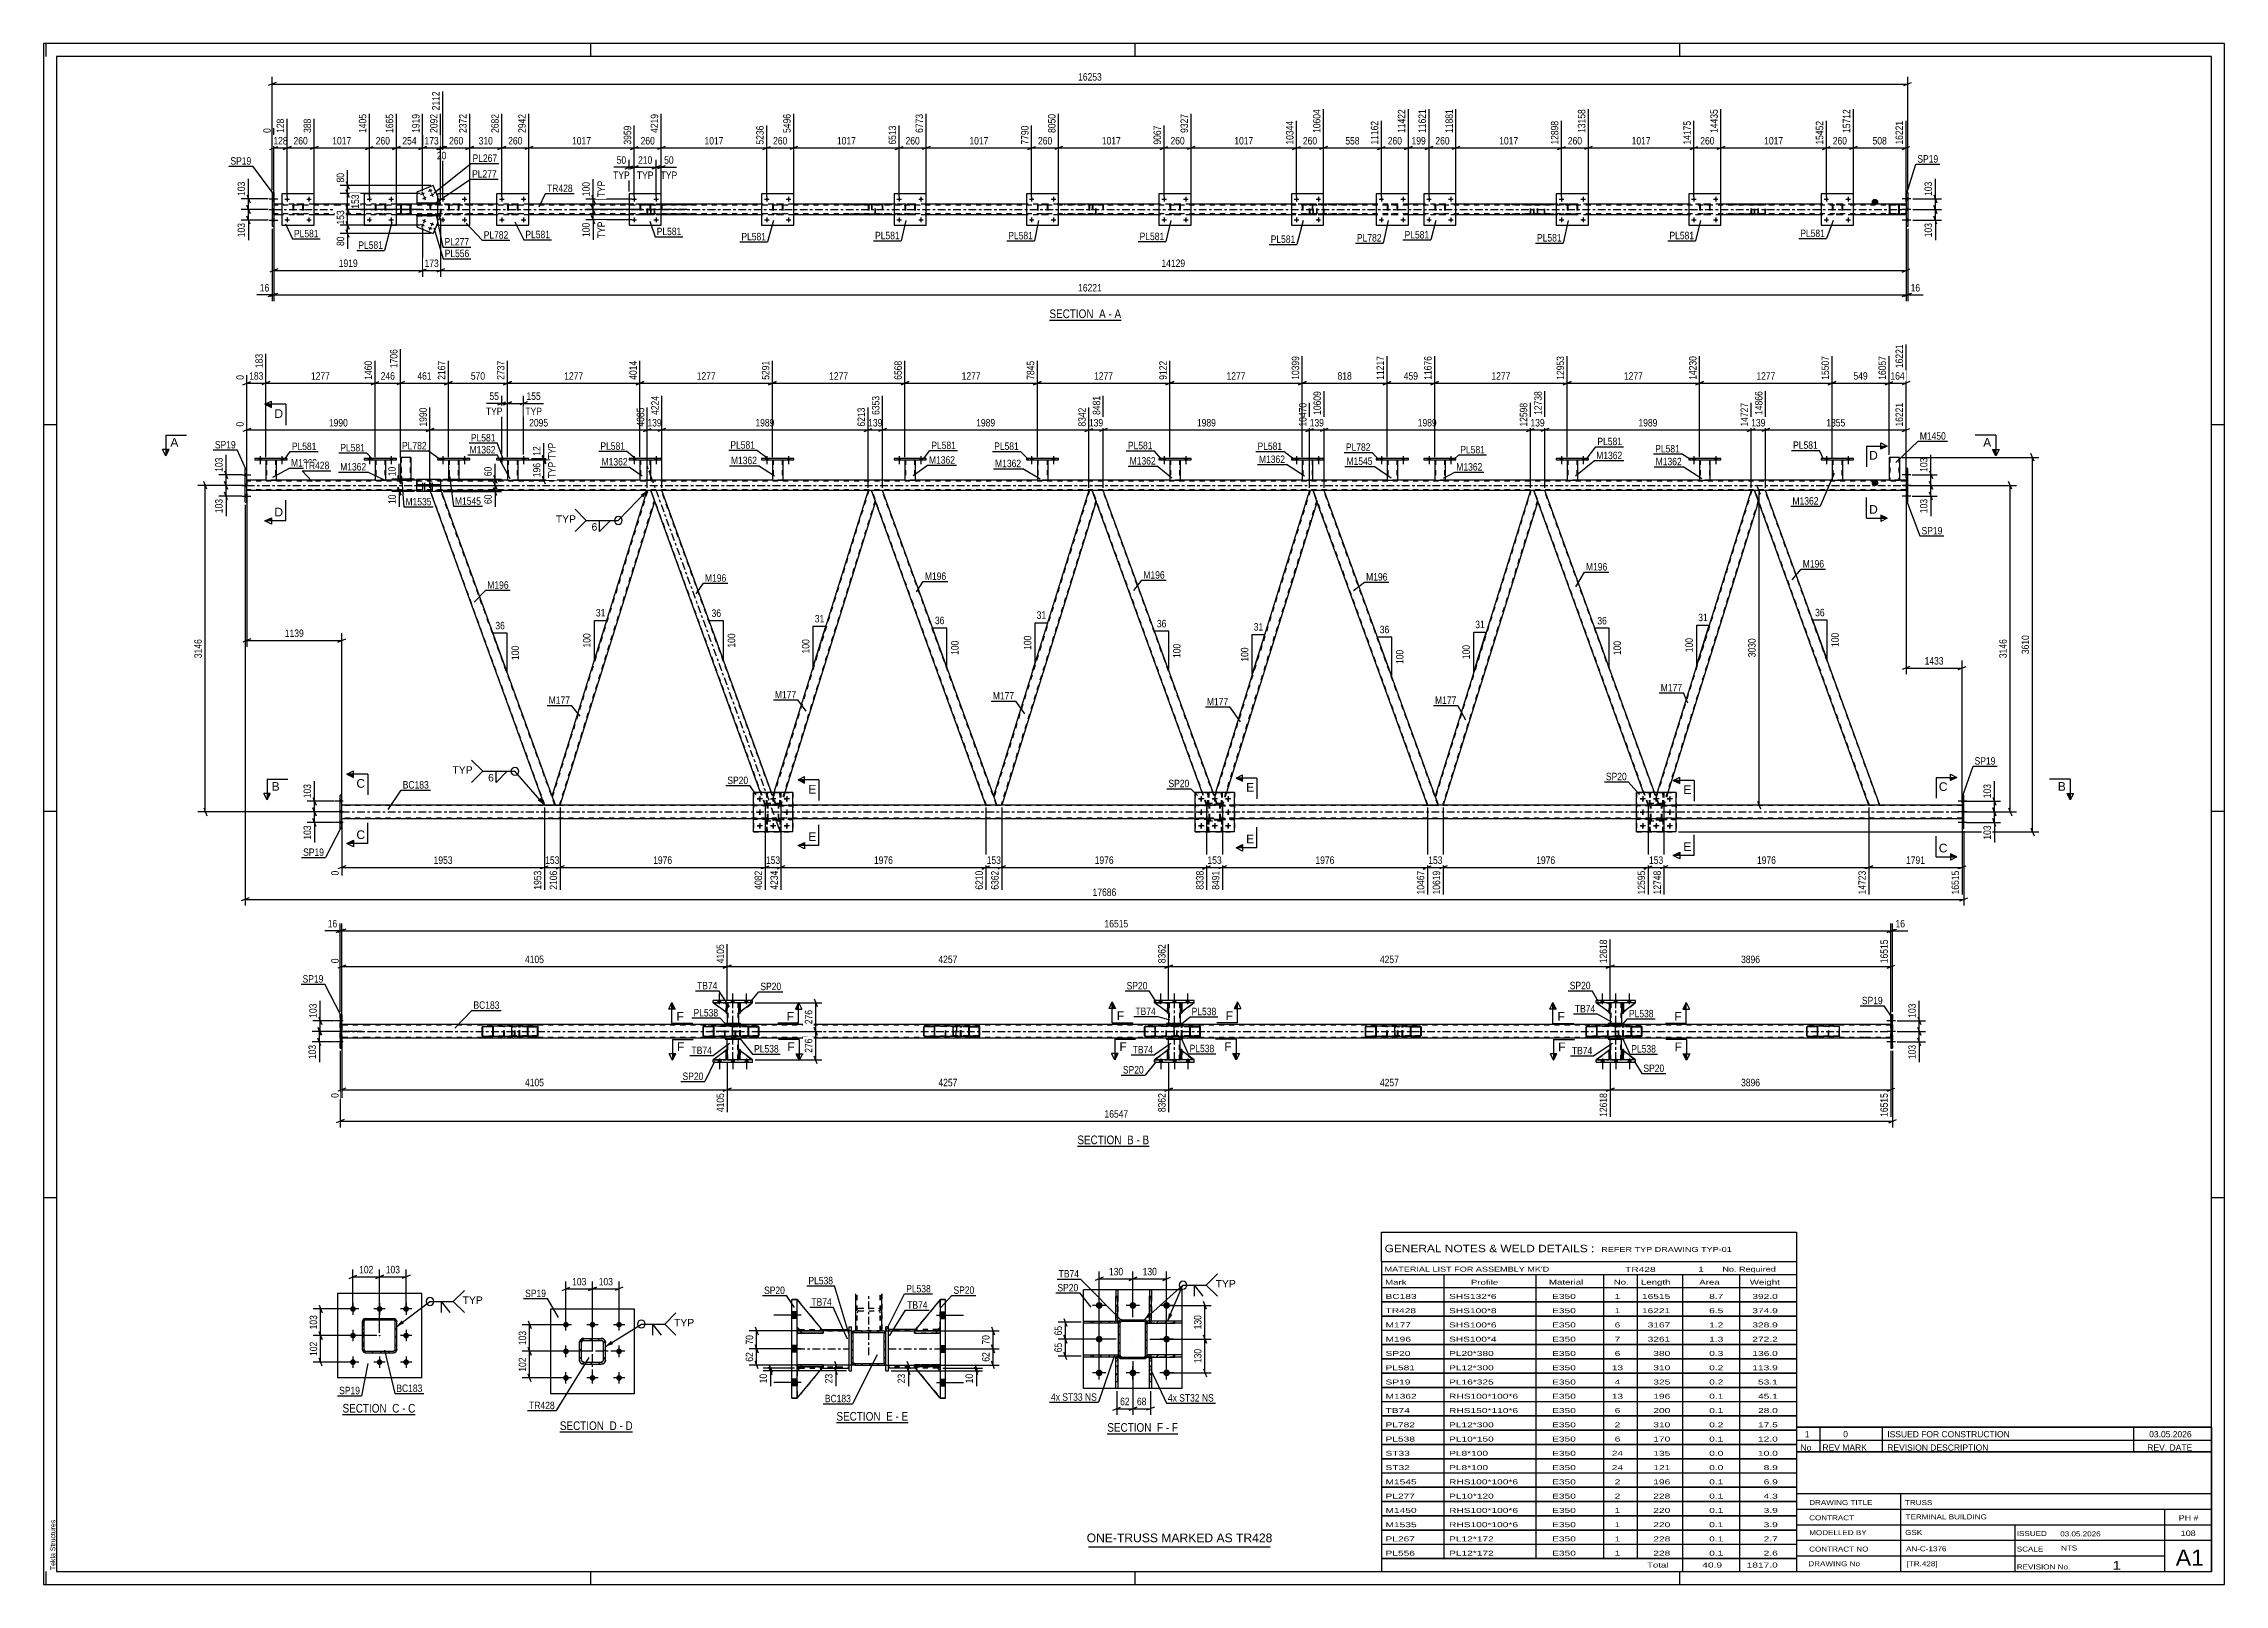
# Model space of a CAD drawing. Header units: millimetres. Extents: x -78 to 763, y -424 to 170.
import ezdxf

# ---------------------------------------------------------------- set-up
doc = ezdxf.new("R2010")
doc.units = ezdxf.units.MM
doc.linetypes.add('DXK_LINE_DOT2', pattern=[3.9198, 1.9599, -1.9599])
doc.linetypes.add('DXK_LINE_DOT3', pattern=[5.9187, 2.979, -0.9799, 0.9799, -0.9799])
doc.styles.add('Arial', font='ARIAL.TTF', dxfattribs={"height": 0.2})
doc.styles.add('Arial Narrow', font='ARIALN.TTF', dxfattribs={"height": 0.2})

# ---------------------------------------------------------------- blocks, each defined once
blk = doc.blocks.new('Unknown-814185653-18 - 1710')
at = {"color": 6, "linetype": 'Continuous'}
blk.add_line((227.39, -361.32), (255.04, -361.32), dxfattribs=at)
at = {"color": 0, "linetype": 'Continuous'}
blk.add_wipeout([(245.5, -360.57), (245.5, -357.07), (227.39, -357.07), (227.39, -360.57)], dxfattribs=at)
blk.add_wipeout([(249.11, -360.57), (249.11, -357.07), (246.55, -357.07), (246.55, -360.57)], dxfattribs=at)
at = {"color": 7, "linetype": 'Continuous', "style": 'Arial Narrow'}
blk.add_text('SECTION ', height=3.34, dxfattribs=at).set_placement((227.39, -360.57))
at = {"color": 0, "linetype": 'Continuous'}
blk.add_wipeout([(251.43, -360.57), (251.43, -357.07), (250.16, -357.07), (250.16, -360.57)], dxfattribs=at)
blk.add_wipeout([(255.04, -360.57), (255.04, -357.07), (252.48, -357.07), (252.48, -360.57)], dxfattribs=at)
at = {"color": 7, "linetype": 'Continuous', "style": 'Arial Narrow'}
for s, p in [('E', (246.55, -360.57)), ('-', (250.16, -360.57)), ('E', (252.48, -360.57))]:
    blk.add_text(s, height=3.34, dxfattribs=at).set_placement(p)
blk = doc.blocks.new('Unknown-814185653-15686')
at = {"color": 7, "linetype": 'Continuous'}
for p, q in [((437.64, -287.93), (597.64, -287.93)), ((437.64, -299.18), (437.64, -287.93)), ((597.64, -287.93), (597.64, -299.18)), ((437.64, -299.18), (597.64, -299.18)), ((437.64, -299.18), (437.64, -304.18)), ((597.64, -299.18), (597.64, -304.18)), ((437.64, -304.18), (597.64, -304.18)), ((437.64, -304.18), (437.64, -309.18)), ((437.64, -309.18), (597.64, -309.18)), ((437.64, -309.23), (437.64, -314.63)), ((437.64, -309.23), (597.64, -309.23)), ((461.64, -304.18), (461.64, -309.18)), ((461.64, -309.18), (461.64, -314.68)), ((497.14, -304.18), (497.14, -309.18)), ((497.14, -309.18), (497.14, -314.68)), ((523.14, -304.18), (523.14, -309.18)), ((523.14, -309.18), (523.14, -314.68)), ((536.14, -304.18), (536.14, -309.18)), ((536.14, -309.18), (536.14, -314.68)), ((553.64, -304.18), (553.64, -309.18)), ((553.64, -309.18), (553.64, -314.68)), ((575.64, -304.18), (575.64, -309.18)), ((575.64, -309.18), (575.64, -314.68)), ((597.64, -304.18), (597.64, -309.18)), ((597.64, -309.23), (597.64, -314.63)), ((437.64, -314.63), (597.64, -314.63)), ((437.64, -314.73), (437.64, -320.13)), ((437.64, -314.73), (597.64, -314.73)), ((461.64, -314.68), (461.64, -320.18)), ((497.14, -314.68), (497.14, -320.18)), ((523.14, -314.68), (523.14, -320.18)), ((536.14, -314.68), (536.14, -320.18)), ((553.64, -314.68), (553.64, -320.18)), ((575.64, -314.68), (575.64, -320.18)), ((597.64, -314.73), (597.64, -320.13)), ((437.64, -320.13), (597.64, -320.13)), ((437.64, -320.23), (437.64, -325.63)), ((437.64, -320.23), (597.64, -320.23)), ((437.64, -325.63), (597.64, -325.63)), ((437.64, -325.73), (437.64, -331.13)), ((437.64, -325.73), (597.64, -325.73)), ((461.64, -320.18), (461.64, -325.68)), ((461.64, -325.68), (461.64, -331.18)), ((497.14, -320.18), (497.14, -325.68)), ((497.14, -325.68), (497.14, -331.18)), ((523.14, -320.18), (523.14, -325.68)), ((523.14, -325.68), (523.14, -331.18)), ((536.14, -320.18), (536.14, -325.68)), ((536.14, -325.68), (536.14, -331.18)), ((553.64, -320.18), (553.64, -325.68)), ((553.64, -325.68), (553.64, -331.18)), ((575.64, -320.18), (575.64, -325.68)), ((575.64, -325.68), (575.64, -331.18)), ((597.64, -320.23), (597.64, -325.63)), ((597.64, -325.73), (597.64, -331.13)), ((437.64, -331.13), (597.64, -331.13)), ((437.64, -331.23), (437.64, -336.63)), ((437.64, -331.23), (597.64, -331.23)), ((461.64, -331.18), (461.64, -336.68)), ((497.14, -331.18), (497.14, -336.68)), ((523.14, -331.18), (523.14, -336.68)), ((536.14, -331.18), (536.14, -336.68)), ((553.64, -331.18), (553.64, -336.68)), ((575.64, -331.18), (575.64, -336.68)), ((597.64, -331.23), (597.64, -336.63)), ((437.64, -336.63), (597.64, -336.63)), ((437.64, -336.73), (437.64, -342.13)), ((437.64, -336.73), (597.64, -336.73)), ((437.64, -342.13), (597.64, -342.13)), ((437.64, -342.23), (437.64, -347.63)), ((437.64, -342.23), (597.64, -342.23)), ((461.64, -336.68), (461.64, -342.18)), ((461.64, -342.18), (461.64, -347.68)), ((497.14, -336.68), (497.14, -342.18)), ((497.14, -342.18), (497.14, -347.68)), ((523.14, -336.68), (523.14, -342.18)), ((523.14, -342.18), (523.14, -347.68)), ((536.14, -336.68), (536.14, -342.18)), ((536.14, -342.18), (536.14, -347.68)), ((553.64, -336.68), (553.64, -342.18)), ((553.64, -342.18), (553.64, -347.68)), ((575.64, -336.68), (575.64, -342.18)), ((575.64, -342.18), (575.64, -347.68)), ((597.64, -336.73), (597.64, -342.13)), ((597.64, -342.23), (597.64, -347.63)), ((437.64, -347.63), (597.64, -347.63)), ((437.64, -347.73), (437.64, -353.13)), ((437.64, -347.73), (597.64, -347.73)), ((437.64, -353.13), (597.64, -353.13)), ((461.64, -347.68), (461.64, -353.18)), ((461.64, -353.18), (461.64, -358.68)), ((497.14, -347.68), (497.14, -353.18)), ((497.14, -353.18), (497.14, -358.68)), ((523.14, -347.68), (523.14, -353.18)), ((523.14, -353.18), (523.14, -358.68)), ((536.14, -347.68), (536.14, -353.18)), ((536.14, -353.18), (536.14, -358.68)), ((553.64, -347.68), (553.64, -353.18)), ((553.64, -353.18), (553.64, -358.68)), ((575.64, -347.68), (575.64, -353.18)), ((575.64, -353.18), (575.64, -358.68)), ((597.64, -347.73), (597.64, -353.13)), ((437.64, -353.23), (437.64, -358.63)), ((437.64, -353.23), (597.64, -353.23)), ((437.64, -358.63), (597.64, -358.63)), ((437.64, -358.73), (437.64, -364.13)), ((437.64, -358.73), (597.64, -358.73)), ((461.64, -358.68), (461.64, -364.18)), ((497.14, -358.68), (497.14, -364.18)), ((523.14, -358.68), (523.14, -364.18)), ((536.14, -358.68), (536.14, -364.18)), ((553.64, -358.68), (553.64, -364.18)), ((575.64, -358.68), (575.64, -364.18)), ((597.64, -353.23), (597.64, -358.63)), ((597.64, -358.73), (597.64, -364.13)), ((437.64, -364.13), (597.64, -364.13)), ((437.64, -364.23), (437.64, -369.63)), ((437.64, -364.23), (597.64, -364.23)), ((437.64, -369.63), (597.64, -369.63)), ((437.64, -369.73), (437.64, -375.13)), ((437.64, -369.73), (597.64, -369.73)), ((461.64, -364.18), (461.64, -369.68)), ((461.64, -369.68), (461.64, -375.18)), ((497.14, -364.18), (497.14, -369.68)), ((497.14, -369.68), (497.14, -375.18)), ((523.14, -364.18), (523.14, -369.68)), ((523.14, -369.68), (523.14, -375.18)), ((536.14, -364.18), (536.14, -369.68)), ((536.14, -369.68), (536.14, -375.18)), ((553.64, -364.18), (553.64, -369.68)), ((553.64, -369.68), (553.64, -375.18)), ((575.64, -364.18), (575.64, -369.68)), ((575.64, -369.68), (575.64, -375.18)), ((597.64, -364.23), (597.64, -369.63)), ((597.64, -369.73), (597.64, -375.13)), ((437.64, -375.13), (597.64, -375.13)), ((437.64, -375.23), (437.64, -380.63)), ((437.64, -375.23), (597.64, -375.23)), ((461.64, -375.18), (461.64, -380.68)), ((497.14, -375.18), (497.14, -380.68)), ((523.14, -375.18), (523.14, -380.68)), ((536.14, -375.18), (536.14, -380.68)), ((553.64, -375.18), (553.64, -380.68)), ((575.64, -375.18), (575.64, -380.68)), ((597.64, -375.23), (597.64, -380.63)), ((437.64, -380.63), (597.64, -380.63)), ((437.64, -380.73), (437.64, -386.13)), ((437.64, -380.73), (597.64, -380.73)), ((437.64, -386.13), (597.64, -386.13)), ((437.64, -386.23), (437.64, -391.63)), ((437.64, -386.23), (597.64, -386.23)), ((461.64, -380.68), (461.64, -386.18)), ((461.64, -386.18), (461.64, -391.68)), ((497.14, -380.68), (497.14, -386.18)), ((497.14, -386.18), (497.14, -391.68)), ((523.14, -380.68), (523.14, -386.18)), ((523.14, -386.18), (523.14, -391.68)), ((536.14, -380.68), (536.14, -386.18)), ((536.14, -386.18), (536.14, -391.68)), ((553.64, -380.68), (553.64, -386.18)), ((553.64, -386.18), (553.64, -391.68)), ((575.64, -380.68), (575.64, -386.18)), ((575.64, -386.18), (575.64, -391.68)), ((597.64, -380.73), (597.64, -386.13)), ((597.64, -386.23), (597.64, -391.63)), ((437.64, -391.63), (597.64, -391.63)), ((437.64, -391.73), (437.64, -397.13)), ((437.64, -391.73), (597.64, -391.73)), ((461.64, -391.68), (461.64, -397.18)), ((497.14, -391.68), (497.14, -397.18)), ((523.14, -391.68), (523.14, -397.18)), ((536.14, -391.68), (536.14, -397.18)), ((553.64, -391.68), (553.64, -397.18)), ((575.64, -391.68), (575.64, -397.18)), ((597.64, -391.73), (597.64, -397.13)), ((437.64, -397.13), (597.64, -397.13)), ((437.64, -397.23), (437.64, -402.63)), ((437.64, -397.23), (597.64, -397.23)), ((437.64, -402.63), (597.64, -402.63)), ((437.64, -402.73), (437.64, -408.13)), ((437.64, -402.73), (597.64, -402.73)), ((461.64, -397.18), (461.64, -402.68)), ((461.64, -402.68), (461.64, -408.18)), ((497.14, -397.18), (497.14, -402.68)), ((497.14, -402.68), (497.14, -408.18)), ((523.14, -397.18), (523.14, -402.68)), ((523.14, -402.68), (523.14, -408.18)), ((536.14, -397.18), (536.14, -402.68)), ((536.14, -402.68), (536.14, -408.18)), ((553.64, -397.18), (553.64, -402.68)), ((553.64, -402.68), (553.64, -408.18)), ((575.64, -397.18), (575.64, -402.68)), ((575.64, -402.68), (575.64, -408.18)), ((597.64, -397.23), (597.64, -402.63)), ((597.64, -402.73), (597.64, -408.13)), ((437.64, -408.13), (597.64, -408.13)), ((437.64, -408.23), (437.64, -413.63)), ((437.64, -408.23), (597.64, -408.23)), ((461.64, -408.18), (461.64, -413.68)), ((497.14, -408.18), (497.14, -413.68)), ((523.14, -408.18), (523.14, -413.68)), ((536.14, -408.18), (536.14, -413.68)), ((553.64, -408.18), (553.64, -413.68)), ((575.64, -408.18), (575.64, -413.68)), ((597.64, -408.23), (597.64, -413.63)), ((437.64, -413.63), (597.64, -413.63)), ((437.64, -413.68), (597.64, -413.68)), ((437.64, -413.68), (437.64, -418.68)), ((437.64, -418.68), (597.64, -418.68)), ((553.64, -413.68), (553.64, -418.68)), ((575.64, -413.68), (575.64, -418.68)), ((597.64, -413.68), (597.64, -418.68))]:
    blk.add_line(p, q, dxfattribs=at)
at = {"color": 7, "style": 'Arial Narrow'}
for s, height, width, p in [('GENERAL NOTES & WELD DETAILS :', 2.8633, 1.4, (438.8, -295.62)), ('REFER TYP DRAWING TYP-01', 1.9089, 1.6, (522.34, -295.52)), ("MATERIAL LIST FOR ASSEMBLY MK'D", 1.9089, 1.6, (438.8, -303.12)), ('TR428', 1.909, 1.794707, (531.54, -303.21)), ('1', 1.91, 1.794707, (559.72, -303.12)), ('No. Required', 1.9089, 1.6, (569.05, -303.12)), ('Mark', 1.909, 1.7, (438.98, -308.18)), ('Profile', 1.909, 1.7, (472.06, -308.18)), ('Material', 1.909, 1.7, (502.18, -308.12)), ('No.', 1.909, 1.7, (527.14, -308.12)), ('Length', 1.909, 1.7, (537.64, -308.12)), ('Area', 1.909, 1.7, (560.14, -308.12)), ('Weight', 1.909, 1.7, (579.64, -308.12))]:
    blk.add_text(s, height=height, dxfattribs=dict(at, width=width)).set_placement(p)
at = {"color": 7, "linetype": 'Continuous', "style": 'Arial Narrow'}
for s, height, width, p in [('TR428', 1.909, 1.794707, (439.14, -319.12)), ('BC183', 1.909, 1.794707, (439.14, -313.62)), ('SHS132*6', 1.909, 1.794707, (463.64, -313.62)), ('SHS100*8', 1.909, 1.794707, (463.64, -319.12)), ('E350', 1.909, 1.794707, (503.38, -313.62)), ('E350', 1.909, 1.794707, (503.38, -319.12)), ('1', 1.91, 1.794707, (527.5, -313.62)), ('1', 1.91, 1.794707, (527.5, -319.12)), ('16515', 1.909, 1.794707, (538.04, -313.62)), ('16221', 1.909, 1.794707, (538.04, -319.12)), ('8.7', 1.909, 1.794707, (563.96, -313.62)), ('6.5', 1.909, 1.794707, (563.96, -319.12)), ('392.0', 1.909, 1.794707, (580.6, -313.62)), ('374.9', 1.909, 1.794707, (580.6, -319.12)), ('M177', 1.909, 1.794707, (439.14, -324.62)), ('SHS100*6', 1.909, 1.794707, (463.64, -324.62)), ('E350', 1.909, 1.794707, (503.38, -324.62)), ('6', 1.91, 1.794707, (527.5, -324.62)), ('3167', 1.909, 1.794707, (540.23, -324.62)), ('1.2', 1.909, 1.794707, (563.96, -324.62)), ('328.9', 1.909, 1.794707, (580.6, -324.62)), ('SP20', 1.909, 1.794707, (439.14, -335.62)), ('M196', 1.909, 1.794707, (439.14, -330.12)), ('SHS100*4', 1.909, 1.794707, (463.64, -330.12)), ('PL20*380', 1.909, 1.794707, (463.64, -335.62)), ('E350', 1.909, 1.794707, (503.38, -330.12)), ('E350', 1.909, 1.794707, (503.38, -335.62)), ('7', 1.91, 1.794707, (527.5, -330.12)), ('6', 1.91, 1.794707, (527.5, -335.62)), ('3261', 1.909, 1.794707, (540.23, -330.12)), ('380', 1.909, 1.794707, (542.41, -335.62)), ('0.3', 1.909, 1.794707, (563.96, -335.62)), ('1.3', 1.909, 1.794707, (563.96, -330.12)), ('272.2', 1.909, 1.794707, (580.6, -330.12)), ('136.0', 1.909, 1.794707, (580.6, -335.62)), ('SP19', 1.909, 1.794707, (439.14, -346.62)), ('PL581', 1.909, 1.794707, (439.14, -341.12)), ('PL12*300', 1.909, 1.794707, (463.64, -341.12)), ('PL16*325', 1.909, 1.794707, (463.64, -346.62)), ('E350', 1.909, 1.794707, (503.38, -341.12)), ('E350', 1.909, 1.794707, (503.38, -346.62)), ('13', 1.909, 1.794707, (526.4, -341.12)), ('4', 1.91, 1.794707, (527.5, -346.62)), ('310', 1.909, 1.794707, (542.41, -341.12)), ('325', 1.909, 1.794707, (542.41, -346.62)), ('0.2', 1.909, 1.794707, (563.96, -341.12)), ('0.2', 1.909, 1.794707, (563.96, -346.62)), ('113.9', 1.909, 1.794707, (580.6, -341.12)), ('53.1', 1.909, 1.794707, (582.79, -346.62)), ('M1362', 1.909, 1.794707, (439.14, -352.12)), ('RHS100*100*6', 1.9089, 1.794707, (463.64, -352.12)), ('E350', 1.909, 1.794707, (503.38, -352.12)), ('13', 1.909, 1.794707, (526.4, -352.12)), ('196', 1.909, 1.794707, (542.41, -352.12)), ('0.1', 1.909, 1.794707, (563.96, -352.12)), ('45.1', 1.909, 1.794707, (582.79, -352.12)), ('TB74', 1.909, 1.794707, (439.14, -357.62)), ('PL782', 1.909, 1.794707, (439.14, -363.12)), ('RHS150*110*6', 1.9089, 1.794707, (463.64, -357.62)), ('PL12*300', 1.909, 1.794707, (463.64, -363.12)), ('E350', 1.909, 1.794707, (503.38, -357.62)), ('E350', 1.909, 1.794707, (503.38, -363.12)), ('2', 1.91, 1.794707, (527.5, -363.12)), ('6', 1.91, 1.794707, (527.5, -357.62)), ('310', 1.909, 1.794707, (542.41, -363.12)), ('200', 1.909, 1.794707, (542.41, -357.62)), ('0.1', 1.909, 1.794707, (563.96, -357.62)), ('0.2', 1.909, 1.794707, (563.96, -363.12)), ('28.0', 1.909, 1.794707, (582.79, -357.62)), ('17.5', 1.909, 1.794707, (582.79, -363.12)), ('PL538', 1.909, 1.794707, (439.14, -368.62)), ('PL10*150', 1.909, 1.794707, (463.64, -368.62)), ('E350', 1.909, 1.794707, (503.38, -368.62)), ('6', 1.91, 1.794707, (527.5, -368.62)), ('170', 1.909, 1.794707, (542.41, -368.62)), ('0.1', 1.909, 1.794707, (563.96, -368.62)), ('12.0', 1.909, 1.794707, (582.79, -368.62)), ('ST33', 1.909, 1.794707, (439.14, -374.12)), ('ST32', 1.909, 1.794707, (439.14, -379.62)), ('PL8*100', 1.909, 1.794707, (463.64, -374.12)), ('PL8*100', 1.909, 1.794707, (463.64, -379.62)), ('E350', 1.909, 1.794707, (503.38, -374.12)), ('E350', 1.909, 1.794707, (503.38, -379.62)), ('24', 1.909, 1.794707, (526.4, -374.12)), ('24', 1.909, 1.794707, (526.4, -379.62)), ('135', 1.909, 1.794707, (542.41, -374.12)), ('121', 1.909, 1.794707, (542.41, -379.62)), ('0.0', 1.909, 1.794707, (563.96, -374.12)), ('0.0', 1.909, 1.794707, (563.96, -379.62)), ('10.0', 1.909, 1.794707, (582.79, -374.12)), ('8.9', 1.909, 1.794707, (584.97, -379.62)), ('M1545', 1.909, 1.794707, (439.14, -385.12)), ('RHS100*100*6', 1.9089, 1.794707, (463.64, -385.12)), ('E350', 1.909, 1.794707, (503.38, -385.12)), ('2', 1.91, 1.794707, (527.5, -385.12)), ('196', 1.909, 1.794707, (542.41, -385.12)), ('0.1', 1.909, 1.794707, (563.96, -385.12)), ('6.9', 1.909, 1.794707, (584.97, -385.12)), ('PL277', 1.909, 1.794707, (439.14, -390.62)), ('M1450', 1.909, 1.794707, (439.14, -396.12)), ('PL10*120', 1.909, 1.794707, (463.64, -390.62)), ('RHS100*100*6', 1.9089, 1.794707, (463.64, -396.12)), ('E350', 1.909, 1.794707, (503.38, -390.62)), ('E350', 1.909, 1.794707, (503.38, -396.12)), ('2', 1.91, 1.794707, (527.5, -390.62)), ('1', 1.91, 1.794707, (527.5, -396.12)), ('228', 1.909, 1.794707, (542.41, -390.62)), ('220', 1.909, 1.794707, (542.41, -396.12)), ('0.1', 1.909, 1.794707, (563.96, -390.62)), ('0.1', 1.909, 1.794707, (563.96, -396.12)), ('4.3', 1.909, 1.794707, (584.97, -390.62)), ('3.9', 1.909, 1.794707, (584.97, -396.12)), ('M1535', 1.909, 1.794707, (439.14, -401.62)), ('RHS100*100*6', 1.9089, 1.794707, (463.64, -401.62)), ('E350', 1.909, 1.794707, (503.38, -401.62)), ('1', 1.91, 1.794707, (527.5, -401.62)), ('220', 1.909, 1.794707, (542.41, -401.62)), ('0.1', 1.909, 1.794707, (563.96, -401.62)), ('3.9', 1.909, 1.794707, (584.97, -401.62)), ('PL267', 1.909, 1.794707, (439.14, -407.12)), ('PL556', 1.909, 1.794707, (439.14, -412.62)), ('PL12*172', 1.909, 1.794707, (463.64, -407.12)), ('PL12*172', 1.909, 1.794707, (463.64, -412.62)), ('E350', 1.909, 1.794707, (503.38, -407.12)), ('E350', 1.909, 1.794707, (503.38, -412.62)), ('1', 1.91, 1.794707, (527.5, -407.12)), ('1', 1.91, 1.794707, (527.5, -412.62)), ('228', 1.909, 1.794707, (542.41, -407.12)), ('228', 1.909, 1.794707, (542.41, -412.62)), ('0.1', 1.909, 1.794707, (563.96, -407.12)), ('0.1', 1.909, 1.794707, (563.96, -412.62)), ('2.7', 1.909, 1.794707, (584.97, -407.12)), ('2.6', 1.909, 1.794707, (584.97, -412.62)), ('Total', 1.909, 1.7, (539.98, -417.18)), ('40.9', 1.909, 1.794707, (561.29, -417.18)), ('1817.0', 1.909, 1.794707, (578.41, -417.18))]:
    blk.add_text(s, height=height, dxfattribs=dict(at, width=width)).set_placement(p)
blk = doc.blocks.new('Unknown-814185653-1133')
at = {"color": 5, "linetype": 'Continuous'}
for p, q in [((762.64, 170.32), (-78.36, 170.32)), ((-78.36, 170.32), (-78.36, -423.68)), ((-77.36, 165.32), (-77.36, 170.32)), ((132.64, 165.32), (132.64, 170.32)), ((342.64, 165.32), (342.64, 170.32)), ((552.64, 165.32), (552.64, 170.32)), ((762.64, -423.68), (762.64, 170.32)), ((757.64, 165.32), (-73.36, 165.32)), ((-73.36, 165.32), (-73.36, -418.68)), ((757.64, -418.68), (757.64, 165.32)), ((-73.36, 23.32), (-78.36, 23.32)), ((762.64, 23.32), (757.64, 23.32)), ((-73.36, -125.68), (-78.36, -125.68)), ((762.64, -125.68), (757.64, -125.68)), ((-73.36, -274.68), (-78.36, -274.68)), ((762.64, -274.68), (757.64, -274.68)), ((-77.36, -423.68), (-77.36, -418.68)), ((-73.36, -418.68), (757.64, -418.68)), ((132.64, -423.68), (132.64, -418.68)), ((342.64, -423.68), (342.64, -418.68)), ((552.64, -423.68), (552.64, -418.68)), ((-78.36, -423.68), (762.64, -423.68))]:
    blk.add_line(p, q, dxfattribs=at)
at = {"color": 174, "linetype": 'Continuous', "style": 'Arial'}
blk.add_text('Tekla Structures', height=1.9102, rotation=90, dxfattribs=at).set_placement((-73.86, -418.18))
blk = doc.blocks.new('Unknown-814185653-15685')
at = {"color": 7, "linetype": 'Continuous'}
for p, q in [((597.64, -372.63), (597.64, -418.68)), ((597.64, -372.63), (757.64, -372.63)), ((757.64, -372.68), (757.64, -418.68)), ((597.64, -388.68), (757.64, -388.68)), ((597.64, -394.68), (757.64, -394.68)), ((637.78, -388.68), (637.78, -418.68)), ((739.64, -418.63), (739.64, -394.63)), ((597.64, -400.68), (757.64, -400.68)), ((681.78, -400.68), (681.78, -418.68)), ((597.64, -406.68), (757.64, -406.68)), ((597.64, -412.68), (739.64, -412.68)), ((597.64, -418.68), (757.64, -418.68))]:
    blk.add_line(p, q, dxfattribs=at)
at = {"color": 7, "style": 'Arial Narrow'}
for s, height, width, p in [('DRAWING TITLE', 1.9089, 1.425378, (602.52, -393.08)), ('TRUSS', 1.909, 1.425378, (639.45, -393.1)), ('CONTRACT', 1.909, 1.425378, (602.52, -398.97)), ('MODELLED BY', 1.9089, 1.425378, (602.52, -404.7)), ('GSK', 1.909, 1.425378, (639.53, -404.64)), ('TERMINAL BUILDING', 1.9089, 1.425378, (639.7, -398.61)), ('ISSUED', 1.909, 1.425378, (682.58, -405.04)), ('03.05.2026', 1.909, 1.425378, (699.33, -405.16)), ('CONTRACT NO', 1.9089, 1.425378, (602.52, -411.03)), ('AN-C-1376', 1.909, 1.425378, (639.87, -410.91)), ('SCALE', 1.909, 1.425378, (682.58, -411.03)), ('A1', 6.204, 1.25, (743.88, -416.48)), ('DRAWING No', 1.909, 1.425378, (602.2, -416.68)), ('[TR.428]', 1.909, 1.425378, (640.1, -416.69)), ('REVISION No.', 1.9089, 1.425378, (682.58, -417.91)), ('1', 3.34, 1.5, (719.55, -418.01))]:
    blk.add_text(s, height=height, dxfattribs=dict(at, width=width)).set_placement(p)
at = {"color": 7, "linetype": 'Continuous', "style": 'Arial Narrow'}
for s, height, width, p in [('PH #', 2.1, 1.42538, (745.04, -399.13)), ('108', 2.1, 1.42538, (745.83, -405.03)), ('NTS', 1.909, 1.425378, (699.64, -410.63))]:
    blk.add_text(s, height=height, dxfattribs=dict(at, width=width)).set_placement(p)
blk = doc.blocks.new('Unknown-814185653-15687')
at = {"color": 7, "linetype": 'Continuous'}
blk.add_line((324.64, -409.18), (394.64, -409.18), dxfattribs=at)
at = {"color": 7, "style": 'Arial'}
blk.add_text('ONE-TRUSS MARKED AS TR428', height=3.3428, dxfattribs=at).set_placement((323.89, -407.43))
blk = doc.blocks.new('Unknown-814185653-15688')
at = {"color": 7, "linetype": 'Continuous'}
for p, q in [((597.64, -363.13), (757.64, -363.13)), ((757.64, -363.13), (597.64, -363.13)), ((597.64, -363.13), (597.64, -368.13)), ((597.64, -368.13), (757.64, -368.13)), ((597.64, -368.13), (597.64, -372.63)), ((597.64, -368.13), (757.64, -368.13)), ((606.64, -363.13), (606.64, -368.13)), ((606.64, -368.13), (606.64, -372.63)), ((630.64, -363.13), (630.64, -368.13)), ((630.64, -368.13), (630.64, -372.63)), ((727.64, -363.13), (727.64, -368.13)), ((727.64, -368.13), (727.64, -372.63)), ((757.64, -363.13), (757.64, -368.13)), ((757.64, -368.13), (757.64, -372.63)), ((757.64, -372.63), (597.64, -372.63))]:
    blk.add_line(p, q, dxfattribs=at)
at = {"color": 7, "linetype": 'Continuous', "style": 'Arial Narrow'}
for s, height, width, p in [('No', 2.386, 1.2, (599.19, -372.13)), ('1', 2.39, 1.196471, (600.8, -366.99)), ('REV MARK', 2.386, 1.2, (607.64, -372.13)), ('0', 2.39, 1.196471, (615.65, -366.99)), ('REVISION DESCRIPTION', 2.3861, 1.2, (632.64, -372.13)), ('ISSUED FOR CONSTRUCTION', 2.3861, 1.196471, (632.64, -366.99)), ('REV. DATE', 2.386, 1.2, (732.92, -372.13)), ('03.05.2026', 2.386, 1.196471, (733.64, -366.99))]:
    blk.add_text(s, height=height, dxfattribs=dict(at, width=width)).set_placement(p)
blk = doc.blocks.new('Unknown-814185653-11 - 2694')
at = {"color": 6, "linetype": 'Continuous'}
blk.add_line((309.53, 63.76), (337.17, 63.76), dxfattribs=at)
at = {"color": 0, "linetype": 'Continuous'}
blk.add_wipeout([(327.63, 64.51), (327.63, 68.01), (309.53, 68.01), (309.53, 64.51)], dxfattribs=at)
blk.add_wipeout([(331.24, 64.51), (331.24, 68.01), (328.68, 68.01), (328.68, 64.51)], dxfattribs=at)
at = {"color": 7, "linetype": 'Continuous', "style": 'Arial Narrow'}
blk.add_text('SECTION ', height=3.34, dxfattribs=at).set_placement((309.53, 64.51))
at = {"color": 0, "linetype": 'Continuous'}
blk.add_wipeout([(333.57, 64.51), (333.57, 68.01), (332.29, 68.01), (332.29, 64.51)], dxfattribs=at)
blk.add_wipeout([(337.17, 64.51), (337.17, 68.01), (334.62, 68.01), (334.62, 64.51)], dxfattribs=at)
at = {"color": 7, "linetype": 'Continuous', "style": 'Arial Narrow'}
for s, p in [('A', (328.68, 64.51)), ('A', (334.62, 64.51)), ('-', (332.29, 64.51))]:
    blk.add_text(s, height=3.34, dxfattribs=at).set_placement(p)
blk = doc.blocks.new('Unknown-814185653-12 - 5457')
at = {"color": 6, "linetype": 'Continuous'}
blk.add_line((320.31, -254.74), (347.96, -254.74), dxfattribs=at)
at = {"color": 0, "linetype": 'Continuous'}
blk.add_wipeout([(338.42, -253.99), (338.42, -250.49), (320.31, -250.49), (320.31, -253.99)], dxfattribs=at)
blk.add_wipeout([(342.02, -253.99), (342.02, -250.49), (339.47, -250.49), (339.47, -253.99)], dxfattribs=at)
at = {"color": 7, "linetype": 'Continuous', "style": 'Arial Narrow'}
blk.add_text('SECTION ', height=3.34, dxfattribs=at).set_placement((320.31, -253.99))
at = {"color": 0, "linetype": 'Continuous'}
blk.add_wipeout([(344.35, -253.99), (344.35, -250.49), (343.07, -250.49), (343.07, -253.99)], dxfattribs=at)
blk.add_wipeout([(347.96, -253.99), (347.96, -250.49), (345.4, -250.49), (345.4, -253.99)], dxfattribs=at)
at = {"color": 7, "linetype": 'Continuous', "style": 'Arial Narrow'}
for s, p in [('B', (339.47, -253.99)), ('B', (345.4, -253.99)), ('-', (343.07, -253.99))]:
    blk.add_text(s, height=3.34, dxfattribs=at).set_placement(p)
blk = doc.blocks.new('Unknown-814185653-13 - 12991')
at = {"color": 6, "linetype": 'Continuous'}
blk.add_line((36.92, -358.21), (64.99, -358.21), dxfattribs=at)
at = {"color": 0, "linetype": 'Continuous'}
blk.add_wipeout([(55.03, -357.46), (55.03, -353.96), (36.92, -353.96), (36.92, -357.46)], dxfattribs=at)
blk.add_wipeout([(58.85, -357.46), (58.85, -353.96), (56.08, -353.96), (56.08, -357.46)], dxfattribs=at)
at = {"color": 7, "linetype": 'Continuous', "style": 'Arial Narrow'}
blk.add_text('SECTION ', height=3.34, dxfattribs=at).set_placement((36.92, -357.46))
at = {"color": 0, "linetype": 'Continuous'}
blk.add_wipeout([(61.17, -357.46), (61.17, -353.96), (59.9, -353.96), (59.9, -357.46)], dxfattribs=at)
blk.add_wipeout([(64.99, -357.46), (64.99, -353.96), (62.22, -353.96), (62.22, -357.46)], dxfattribs=at)
at = {"color": 7, "linetype": 'Continuous', "style": 'Arial Narrow'}
for s, p in [('C', (56.08, -357.46)), ('-', (59.9, -357.46)), ('C', (62.22, -357.46))]:
    blk.add_text(s, height=3.34, dxfattribs=at).set_placement(p)
blk = doc.blocks.new('Unknown-814185653-16 - 2051')
at = {"color": 6, "linetype": 'Continuous'}
blk.add_line((120.72, -364.92), (148.79, -364.92), dxfattribs=at)
at = {"color": 0, "linetype": 'Continuous'}
blk.add_wipeout([(138.83, -364.17), (138.83, -360.67), (120.72, -360.67), (120.72, -364.17)], dxfattribs=at)
blk.add_wipeout([(142.65, -364.17), (142.65, -360.67), (139.88, -360.67), (139.88, -364.17)], dxfattribs=at)
at = {"color": 7, "linetype": 'Continuous', "style": 'Arial Narrow'}
blk.add_text('SECTION ', height=3.34, dxfattribs=at).set_placement((120.72, -364.17))
at = {"color": 0, "linetype": 'Continuous'}
blk.add_wipeout([(144.98, -364.17), (144.98, -360.67), (143.7, -360.67), (143.7, -364.17)], dxfattribs=at)
blk.add_wipeout([(148.79, -364.17), (148.79, -360.67), (146.03, -360.67), (146.03, -364.17)], dxfattribs=at)
at = {"color": 7, "linetype": 'Continuous', "style": 'Arial Narrow'}
for s, p in [('D', (139.88, -364.17)), ('D', (146.03, -364.17)), ('-', (143.7, -364.17))]:
    blk.add_text(s, height=3.34, dxfattribs=at).set_placement(p)
blk = doc.blocks.new('Unknown-814185653-17 - 2323')
at = {"color": 6, "linetype": 'Continuous'}
blk.add_line((331.85, -365.6), (359.07, -365.6), dxfattribs=at)
at = {"color": 0, "linetype": 'Continuous'}
blk.add_wipeout([(349.96, -364.85), (349.96, -361.35), (331.85, -361.35), (331.85, -364.85)], dxfattribs=at)
blk.add_wipeout([(353.35, -364.85), (353.35, -361.35), (351.01, -361.35), (351.01, -364.85)], dxfattribs=at)
at = {"color": 7, "linetype": 'Continuous', "style": 'Arial Narrow'}
blk.add_text('SECTION ', height=3.34, dxfattribs=at).set_placement((331.85, -364.85))
at = {"color": 0, "linetype": 'Continuous'}
blk.add_wipeout([(355.68, -364.85), (355.68, -361.35), (354.4, -361.35), (354.4, -364.85)], dxfattribs=at)
blk.add_wipeout([(359.07, -364.85), (359.07, -361.35), (356.73, -361.35), (356.73, -364.85)], dxfattribs=at)
at = {"color": 7, "linetype": 'Continuous', "style": 'Arial Narrow'}
for s, p in [('F', (351.01, -364.85)), ('F', (356.73, -364.85)), ('-', (354.4, -364.85))]:
    blk.add_text(s, height=3.34, dxfattribs=at).set_placement(p)
blk = doc.blocks.new('Bolt-814185653-1748 - 1710')
at = {"linetype": 'Continuous'}
for points in [[(212.24, -321.19), (212.24, -318.59), (210.24, -318.59), (210.24, -321.19)], [(212.24, -321.19), (212.24, -318.59), (210.24, -318.59), (210.24, -321.19)], [(212.24, -321.19), (212.24, -318.59), (210.24, -318.59), (210.24, -321.19)], [(212.24, -334.19), (212.24, -331.59), (210.24, -331.59), (210.24, -334.19)], [(212.24, -334.19), (212.24, -331.59), (210.24, -331.59), (210.24, -334.19)], [(212.24, -347.19), (212.24, -344.59), (210.24, -344.59), (210.24, -347.19)], [(212.24, -347.19), (212.24, -344.59), (210.24, -344.59), (210.24, -347.19)], [(212.24, -347.19), (212.24, -344.59), (210.24, -344.59), (210.24, -347.19)]]:
    blk.add_hatch(color=1, dxfattribs=at).paths.add_polyline_path(points)
at = {"color": 1, "linetype": 'Continuous'}
for p, q in [((212.24, -318.59), (210.24, -318.59)), ((212.24, -318.59), (210.24, -318.59)), ((212.24, -318.59), (210.24, -318.59)), ((213.74, -319.89), (203.24, -319.89)), ((213.74, -319.89), (203.24, -319.89)), ((213.74, -319.89), (203.24, -319.89)), ((212.24, -321.19), (210.24, -321.19)), ((212.24, -321.19), (210.24, -321.19)), ((212.24, -321.19), (210.24, -321.19)), ((213.74, -332.89), (203.24, -332.89)), ((213.74, -332.89), (203.24, -332.89)), ((212.24, -331.59), (210.24, -331.59)), ((212.24, -331.59), (210.24, -331.59)), ((212.24, -334.19), (210.24, -334.19)), ((212.24, -334.19), (210.24, -334.19)), ((212.24, -344.59), (210.24, -344.59)), ((212.24, -344.59), (210.24, -344.59)), ((212.24, -344.59), (210.24, -344.59)), ((213.74, -345.89), (203.24, -345.89)), ((213.74, -345.89), (203.24, -345.89)), ((213.74, -345.89), (203.24, -345.89)), ((212.24, -347.19), (210.24, -347.19)), ((212.24, -347.19), (210.24, -347.19)), ((212.24, -347.19), (210.24, -347.19))]:
    blk.add_line(p, q, dxfattribs=at)
blk = doc.blocks.new('Part-814185653-1891 - 1710')
at = {"color": 2, "linetype": 'Continuous'}
for p, q in [((232.24, -341.39), (232.24, -324.39)), ((232.24, -324.39), (233.24, -324.39)), ((233.24, -327.13), (233.24, -324.39)), ((232.24, -341.39), (233.24, -341.39)), ((233.24, -341.39), (233.24, -337.93))]:
    blk.add_line(p, q, dxfattribs=at)
at = {"color": 7, "linetype": 'DXK_LINE_DOT2'}
blk.add_line((233.24, -337.93), (233.24, -327.13), dxfattribs=at)
blk = doc.blocks.new('Bolt-814185653-1749 - 1710')
at = {"linetype": 'Continuous'}
for points in [[(269.44, -321.19), (269.44, -318.59), (267.44, -318.59), (267.44, -321.19)], [(269.44, -321.19), (269.44, -318.59), (267.44, -318.59), (267.44, -321.19)], [(269.44, -321.19), (269.44, -318.59), (267.44, -318.59), (267.44, -321.19)], [(269.44, -334.19), (269.44, -331.59), (267.44, -331.59), (267.44, -334.19)], [(269.44, -334.19), (269.44, -331.59), (267.44, -331.59), (267.44, -334.19)], [(269.44, -347.19), (269.44, -344.59), (267.44, -344.59), (267.44, -347.19)], [(269.44, -347.19), (269.44, -344.59), (267.44, -344.59), (267.44, -347.19)], [(269.44, -347.19), (269.44, -344.59), (267.44, -344.59), (267.44, -347.19)]]:
    blk.add_hatch(color=1, dxfattribs=at).paths.add_polyline_path(points)
at = {"color": 1, "linetype": 'Continuous'}
for p, q in [((267.44, -318.59), (269.44, -318.59)), ((267.44, -318.59), (269.44, -318.59)), ((267.44, -318.59), (269.44, -318.59)), ((265.94, -319.89), (276.44, -319.89)), ((265.94, -319.89), (276.44, -319.89)), ((265.94, -319.89), (276.44, -319.89)), ((267.44, -321.19), (269.44, -321.19)), ((267.44, -321.19), (269.44, -321.19)), ((267.44, -321.19), (269.44, -321.19)), ((265.94, -332.89), (276.44, -332.89)), ((265.94, -332.89), (276.44, -332.89)), ((267.44, -331.59), (269.44, -331.59)), ((267.44, -331.59), (269.44, -331.59)), ((267.44, -334.19), (269.44, -334.19)), ((267.44, -334.19), (269.44, -334.19)), ((267.44, -344.59), (269.44, -344.59)), ((267.44, -344.59), (269.44, -344.59)), ((267.44, -344.59), (269.44, -344.59)), ((265.94, -345.89), (276.44, -345.89)), ((265.94, -345.89), (276.44, -345.89)), ((265.94, -345.89), (276.44, -345.89)), ((267.44, -347.19), (269.44, -347.19)), ((267.44, -347.19), (269.44, -347.19)), ((267.44, -347.19), (269.44, -347.19))]:
    blk.add_line(p, q, dxfattribs=at)
blk = doc.blocks.new('Part-814185653-1840 - 1710')
at = {"color": 2, "linetype": 'Continuous'}
for p, q in [((210.24, -313.89), (210.24, -313.89)), ((210.24, -313.89), (212.24, -313.89)), ((210.24, -351.89), (210.24, -313.89)), ((212.24, -313.89), (212.24, -313.89)), ((212.24, -351.89), (212.24, -313.89)), ((212.24, -351.89), (210.24, -351.89))]:
    blk.add_line(p, q, dxfattribs=at)
at = {"color": 7, "linetype": 'DXK_LINE_DOT2'}
for p, q in [((212.24, -313.89), (210.24, -313.89)), ((210.24, -351.89), (210.24, -351.89)), ((210.24, -351.89), (212.24, -351.89)), ((212.24, -351.89), (212.24, -351.89))]:
    blk.add_line(p, q, dxfattribs=at)
blk = doc.blocks.new('Part-814185653-1845 - 1710')
at = {"color": 2, "linetype": 'Continuous'}
for p, q in [((267.44, -313.89), (269.44, -313.89)), ((267.44, -313.89), (267.44, -313.89)), ((267.44, -313.89), (267.44, -351.89)), ((269.44, -313.89), (269.44, -313.89)), ((269.44, -351.89), (269.44, -313.89)), ((269.44, -351.89), (267.44, -351.89))]:
    blk.add_line(p, q, dxfattribs=at)
at = {"color": 7, "linetype": 'DXK_LINE_DOT2'}
for p, q in [((269.44, -313.89), (267.44, -313.89)), ((267.44, -351.89), (267.44, -351.89)), ((267.44, -351.89), (269.44, -351.89)), ((269.44, -351.89), (269.44, -351.89))]:
    blk.add_line(p, q, dxfattribs=at)
blk = doc.blocks.new('Part-814185653-1846 - 1710')
at = {"color": 2, "linetype": 'Continuous'}
for p, q in [((212.24, -326.79), (212.24, -325.99)), ((212.24, -325.99), (220.99, -325.99)), ((222.24, -326.79), (212.24, -326.79)), ((212.24, -326.79), (212.24, -326.79)), ((222.24, -325.99), (222.23, -325.99)), ((222.24, -326.79), (222.24, -325.99))]:
    blk.add_line(p, q, dxfattribs=at)
at = {"color": 7, "linetype": 'DXK_LINE_DOT2'}
for p, q in [((213.74, -325.99), (212.24, -325.99)), ((212.24, -326.79), (213.74, -326.79)), ((213.74, -326.79), (213.74, -325.99)), ((213.74, -325.99), (222.23, -325.99)), ((213.74, -326.79), (222.24, -326.79))]:
    blk.add_line(p, q, dxfattribs=at)
blk = doc.blocks.new('Part-814185653-1847 - 1710')
at = {"color": 2, "linetype": 'Continuous'}
for p, q in [((212.24, -339.79), (212.24, -338.99)), ((222.24, -338.99), (212.24, -338.99)), ((222.24, -339.79), (212.24, -339.79)), ((212.24, -339.79), (212.24, -339.79)), ((222.24, -339.79), (222.24, -338.99))]:
    blk.add_line(p, q, dxfattribs=at)
at = {"color": 7, "linetype": 'DXK_LINE_DOT2'}
for p, q in [((213.74, -338.99), (212.24, -338.99)), ((212.24, -339.79), (213.74, -339.79)), ((213.74, -339.79), (213.74, -338.99)), ((222.24, -338.99), (213.74, -338.99)), ((213.74, -339.79), (222.24, -339.79))]:
    blk.add_line(p, q, dxfattribs=at)
blk = doc.blocks.new('Part-814185653-1912 - 1710')
at = {"linetype": 'Continuous'}
h = blk.add_hatch(dxfattribs=at)
h.set_pattern_fill('', scale=0.7, style=0, pattern_type=0)
h.set_pattern_definition([(45, (234.442, -325.928), (-1.57154, 1.57154), [])])
h.paths.add_polyline_path([(245.24, -325.93), (234.44, -325.93), (233.98, -326.02), (233.59, -326.28), (233.33, -326.67), (233.24, -327.13), (233.24, -337.93), (233.33, -338.39), (233.59, -338.78), (233.98, -339.04), (234.44, -339.13), (245.24, -339.13), (245.7, -339.04), (246.09, -338.78), (246.35, -338.39), (246.44, -337.93), (246.44, -327.13), (246.35, -326.67), (246.09, -326.28), (245.7, -326.02)])
h.paths.add_polyline_path([(245.8, -326.9), (245.84, -327.13), (245.84, -337.93), (245.8, -338.16), (245.67, -338.35), (245.47, -338.48), (245.24, -338.53), (234.44, -338.53), (234.21, -338.48), (234.02, -338.35), (233.89, -338.16), (233.84, -337.93), (233.84, -327.13), (233.89, -326.9), (234.02, -326.7), (234.21, -326.57), (234.44, -326.53), (245.24, -326.53), (245.47, -326.57), (245.67, -326.7)])
at = {"color": 2, "linetype": 'Continuous'}
for p, q in [((233.33, -326.67), (233.24, -327.13)), ((233.24, -327.13), (233.24, -327.13)), ((233.24, -337.93), (233.24, -327.13)), ((233.84, -327.13), (233.89, -326.9)), ((233.84, -327.13), (233.84, -327.13)), ((233.84, -337.93), (233.84, -327.13)), ((233.89, -326.9), (234.02, -326.7)), ((234.44, -325.93), (233.98, -326.02)), ((234.02, -326.7), (234.21, -326.57)), ((234.21, -326.57), (234.44, -326.53)), ((234.44, -325.93), (234.44, -325.93)), ((234.44, -325.93), (245.24, -325.93)), ((234.44, -326.53), (234.44, -326.53)), ((234.44, -326.53), (245.24, -326.53)), ((245.24, -325.93), (245.24, -325.93)), ((245.7, -326.02), (245.24, -325.93)), ((245.24, -326.53), (245.24, -326.53)), ((245.24, -326.53), (245.47, -326.57)), ((245.47, -326.57), (245.67, -326.7)), ((245.67, -326.7), (245.8, -326.9)), ((245.8, -326.9), (245.84, -327.13)), ((245.84, -327.13), (245.84, -327.13)), ((245.84, -337.93), (245.84, -327.13)), ((246.44, -327.13), (246.35, -326.67)), ((246.44, -327.13), (246.44, -327.13)), ((246.44, -337.93), (246.44, -327.13)), ((233.24, -337.93), (233.24, -337.93)), ((233.24, -337.93), (233.33, -338.39)), ((233.84, -337.93), (233.84, -337.93)), ((233.89, -338.16), (233.84, -337.93)), ((234.02, -338.35), (233.89, -338.16)), ((233.98, -339.04), (234.44, -339.13)), ((234.21, -338.48), (234.02, -338.35)), ((234.44, -338.53), (234.21, -338.48)), ((234.44, -338.53), (234.44, -338.53)), ((234.44, -338.53), (245.24, -338.53)), ((234.44, -339.13), (234.44, -339.13)), ((234.44, -339.13), (245.24, -339.13)), ((245.47, -338.48), (245.24, -338.53)), ((245.24, -338.53), (245.24, -338.53)), ((245.24, -339.13), (245.7, -339.04)), ((245.24, -339.13), (245.24, -339.13)), ((245.67, -338.35), (245.47, -338.48)), ((245.8, -338.16), (245.67, -338.35)), ((245.84, -337.93), (245.8, -338.16)), ((245.84, -337.93), (245.84, -337.93)), ((246.35, -338.39), (246.44, -337.93)), ((246.44, -337.93), (246.44, -337.93))]:
    blk.add_line(p, q, dxfattribs=at)
at = {"color": 7, "linetype": 'DXK_LINE_DOT3'}
blk.add_line((239.84, -332.53), (239.84, -332.53), dxfattribs=at)
at = {"color": 2, "linetype": 'Continuous'}
for centre, start, end in [((234.44, -327.13), 112.5, 157.5), ((245.24, -327.13), 22.5, 67.5), ((234.44, -337.93), 202.5, 247.5), ((245.24, -337.93), 292.5, 337.5)]:
    blk.add_arc(centre, 1.2, start, end, dxfattribs=at)
blk = doc.blocks.new('Part-814185653-1848 - 1710')
at = {"color": 7, "linetype": 'DXK_LINE_DOT2'}
for p, q in [((212.24, -325.99), (213.74, -325.99)), ((222.24, -325.99), (212.24, -325.99)), ((212.24, -325.99), (212.24, -325.99)), ((212.24, -325.99), (212.24, -326.79)), ((212.24, -325.99), (212.24, -326.79)), ((213.74, -326.79), (212.24, -326.79)), ((212.24, -326.79), (222.24, -326.79)), ((212.24, -326.79), (212.24, -326.79)), ((213.74, -325.99), (222.24, -325.99)), ((213.74, -325.99), (213.74, -326.79)), ((222.24, -326.79), (213.74, -326.79)), ((222.24, -325.99), (222.24, -326.79))]:
    blk.add_line(p, q, dxfattribs=at)
blk = doc.blocks.new('Part-814185653-1849 - 1710')
at = {"color": 7, "linetype": 'DXK_LINE_DOT2'}
for p, q in [((212.24, -338.99), (213.74, -338.99)), ((222.24, -338.99), (212.24, -338.99)), ((212.24, -338.99), (212.24, -338.99)), ((212.24, -338.99), (212.24, -339.79)), ((212.24, -338.99), (212.24, -339.79)), ((213.74, -339.79), (212.24, -339.79)), ((212.24, -339.79), (222.24, -339.79)), ((212.24, -339.79), (212.24, -339.79)), ((213.74, -338.99), (222.24, -338.99)), ((213.74, -338.99), (213.74, -339.79)), ((222.24, -339.79), (213.74, -339.79)), ((222.24, -338.99), (222.24, -339.79))]:
    blk.add_line(p, q, dxfattribs=at)
blk = doc.blocks.new('Part-814185653-1850 - 1710')
at = {"color": 7, "linetype": 'DXK_LINE_DOT2'}
for p, q in [((212.24, -324.5), (212.24, -313.89)), ((212.24, -313.89), (222.24, -326)), ((212.24, -313.89), (222.24, -326)), ((213.74, -326), (212.24, -324.5)), ((213.74, -326), (212.24, -324.5)), ((222.24, -326), (213.74, -326)), ((213.74, -326), (213.74, -326)), ((213.74, -326), (222.24, -326)), ((222.24, -326), (222.24, -326))]:
    blk.add_line(p, q, dxfattribs=at)
blk = doc.blocks.new('Part-814185653-1851 - 1710')
at = {"color": 2, "linetype": 'Continuous'}
for p, q in [((212.24, -313.89), (212.24, -313.89)), ((222.24, -326), (212.24, -313.89)), ((213.73, -325.99), (212.24, -324.5)), ((220.99, -326), (222.24, -326)), ((222.24, -326), (222.24, -326))]:
    blk.add_line(p, q, dxfattribs=at)
at = {"color": 7, "linetype": 'DXK_LINE_DOT2'}
for p, q in [((212.24, -313.89), (222.24, -326)), ((212.24, -313.89), (212.24, -313.89)), ((212.24, -324.5), (212.24, -313.89)), ((213.74, -326), (212.24, -324.5)), ((213.74, -326), (213.73, -325.99)), ((222.24, -326), (213.74, -326)), ((213.74, -326), (213.74, -326)), ((213.74, -326), (220.99, -326))]:
    blk.add_line(p, q, dxfattribs=at)
blk = doc.blocks.new('Part-814185653-1852 - 1710')
at = {"color": 7, "linetype": 'DXK_LINE_DOT2'}
for p, q in [((213.74, -339.8), (212.24, -341.3)), ((212.24, -351.89), (222.24, -339.8)), ((212.24, -341.3), (213.74, -339.8)), ((222.24, -339.8), (212.24, -351.89)), ((212.24, -341.3), (212.24, -351.89)), ((222.24, -339.8), (213.74, -339.8)), ((213.74, -339.8), (213.74, -339.8)), ((213.74, -339.8), (222.24, -339.8)), ((222.24, -339.8), (222.24, -339.8))]:
    blk.add_line(p, q, dxfattribs=at)
blk = doc.blocks.new('Part-814185653-1853 - 1710')
at = {"color": 2, "linetype": 'Continuous'}
for p, q in [((213.74, -339.8), (212.24, -341.3)), ((212.24, -351.89), (222.24, -339.8)), ((222.24, -339.8), (213.74, -339.8)), ((213.74, -339.8), (213.74, -339.8)), ((222.24, -339.8), (222.24, -339.8))]:
    blk.add_line(p, q, dxfattribs=at)
at = {"color": 7, "linetype": 'DXK_LINE_DOT2'}
for p, q in [((212.24, -341.3), (213.74, -339.8)), ((212.24, -351.89), (222.24, -339.8)), ((212.24, -341.3), (212.24, -351.89)), ((213.74, -339.8), (222.24, -339.8))]:
    blk.add_line(p, q, dxfattribs=at)
blk = doc.blocks.new('Part-814185653-1854 - 1710')
at = {"color": 2, "linetype": 'Continuous'}
for p, q in [((257.45, -325.99), (257.44, -325.99)), ((257.44, -325.99), (257.44, -326.79)), ((257.44, -326.79), (267.44, -326.79)), ((267.44, -325.99), (258.69, -325.99)), ((267.44, -325.99), (267.44, -325.99)), ((267.44, -325.99), (267.44, -326.79))]:
    blk.add_line(p, q, dxfattribs=at)
at = {"color": 7, "linetype": 'DXK_LINE_DOT2'}
for p, q in [((257.44, -326.79), (265.94, -326.79)), ((258.69, -325.99), (257.45, -325.99)), ((265.94, -325.99), (257.45, -325.99)), ((265.94, -325.99), (267.44, -325.99)), ((265.94, -325.99), (265.94, -326.79)), ((265.94, -326.79), (267.44, -326.79)), ((267.44, -325.99), (267.44, -325.99))]:
    blk.add_line(p, q, dxfattribs=at)
blk = doc.blocks.new('Part-814185653-1855 - 1710')
at = {"color": 2, "linetype": 'Continuous'}
for p, q in [((257.44, -338.99), (267.44, -338.99)), ((257.44, -338.99), (257.44, -339.79)), ((267.44, -339.79), (257.44, -339.79)), ((267.44, -338.99), (267.44, -338.99)), ((267.44, -339.79), (267.44, -338.99))]:
    blk.add_line(p, q, dxfattribs=at)
at = {"color": 7, "linetype": 'DXK_LINE_DOT2'}
for p, q in [((265.94, -338.99), (257.44, -338.99)), ((257.44, -339.79), (265.94, -339.79)), ((267.44, -338.99), (265.94, -338.99)), ((265.94, -338.99), (265.94, -339.79)), ((265.94, -339.79), (267.44, -339.79)), ((267.44, -338.99), (267.44, -338.99))]:
    blk.add_line(p, q, dxfattribs=at)
blk = doc.blocks.new('Part-814185653-1856 - 1710')
at = {"color": 7, "linetype": 'DXK_LINE_DOT2'}
for p, q in [((257.44, -326.79), (257.44, -325.99)), ((257.44, -325.99), (265.94, -325.99)), ((267.44, -325.99), (257.44, -325.99)), ((265.94, -326.79), (257.44, -326.79)), ((257.44, -326.79), (267.44, -326.79)), ((265.94, -326.79), (265.94, -325.99)), ((265.94, -325.99), (267.44, -325.99)), ((267.44, -326.79), (265.94, -326.79)), ((267.44, -326.79), (267.44, -325.99)), ((267.44, -326.79), (267.44, -325.99)), ((267.44, -325.99), (267.44, -325.99)), ((267.44, -326.79), (267.44, -326.79))]:
    blk.add_line(p, q, dxfattribs=at)
blk = doc.blocks.new('Part-814185653-1857 - 1710')
at = {"color": 7, "linetype": 'DXK_LINE_DOT2'}
for p, q in [((257.44, -339.79), (257.44, -338.99)), ((257.44, -338.99), (265.94, -338.99)), ((267.44, -338.99), (257.44, -338.99)), ((265.94, -339.79), (257.44, -339.79)), ((257.44, -339.79), (267.44, -339.79)), ((265.94, -339.79), (265.94, -338.99)), ((265.94, -338.99), (267.44, -338.99)), ((267.44, -339.79), (265.94, -339.79)), ((267.44, -339.79), (267.44, -338.99)), ((267.44, -339.79), (267.44, -338.99)), ((267.44, -338.99), (267.44, -338.99)), ((267.44, -339.79), (267.44, -339.79))]:
    blk.add_line(p, q, dxfattribs=at)
blk = doc.blocks.new('Part-814185653-1922 - 1710')
at = {"color": 2, "linetype": 'Continuous'}
for p, q in [((234.84, -325.93), (234.84, -311.68)), ((244.84, -325.93), (244.84, -311.68))]:
    blk.add_line(p, q, dxfattribs=at)
at = {"color": 7, "linetype": 'DXK_LINE_DOT2'}
for p, q in [((234.84, -319.11), (234.93, -318.4)), ((234.93, -318.4), (235.19, -317.8)), ((235.19, -317.8), (235.58, -317.39)), ((235.44, -325.93), (235.44, -311.68)), ((235.49, -318.76), (235.44, -319.11)), ((235.62, -318.46), (235.49, -318.76)), ((235.58, -317.39), (236.04, -317.25)), ((235.81, -318.25), (235.62, -318.46)), ((236.04, -318.18), (235.81, -318.25)), ((236.04, -317.25), (243.64, -317.25)), ((236.04, -318.18), (243.64, -318.18)), ((243.64, -317.25), (244.1, -317.39)), ((243.87, -318.25), (243.64, -318.18)), ((244.07, -318.46), (243.87, -318.25)), ((244.2, -318.76), (244.07, -318.46)), ((244.1, -317.39), (244.49, -317.8)), ((244.24, -319.11), (244.2, -318.76)), ((244.24, -325.93), (244.24, -311.68)), ((244.49, -317.8), (244.75, -318.4)), ((244.75, -318.4), (244.84, -319.11)), ((244.84, -325.93), (234.84, -325.93))]:
    blk.add_line(p, q, dxfattribs=at)
blk = doc.blocks.new('Part-814185653-1858 - 1710')
at = {"color": 7, "linetype": 'DXK_LINE_DOT2'}
for p, q in [((267.44, -313.89), (257.44, -326)), ((257.44, -326), (267.44, -313.89)), ((267.44, -324.5), (267.44, -313.89)), ((257.44, -326), (265.94, -326)), ((257.44, -326), (257.44, -326)), ((265.94, -326), (257.44, -326)), ((265.94, -326), (267.44, -324.5)), ((265.94, -326), (267.44, -324.5)), ((265.94, -326), (265.94, -326))]:
    blk.add_line(p, q, dxfattribs=at)
blk = doc.blocks.new('Part-814185653-1923 - 1710')
at = {"color": 7, "linetype": 'DXK_LINE_DOT2'}
for p, q in [((234.84, -325.93), (234.84, -311.68)), ((235.24, -325.93), (235.24, -311.68)), ((244.44, -325.93), (244.44, -311.68)), ((244.84, -311.68), (244.84, -325.93)), ((244.84, -325.93), (234.84, -325.93)), ((234.84, -325.93), (234.84, -325.93)), ((234.84, -325.93), (244.84, -325.93)), ((244.84, -325.93), (244.84, -325.93))]:
    blk.add_line(p, q, dxfattribs=at)
at = {"color": 7, "linetype": 'DXK_LINE_DOT3'}
blk.add_line((239.84, -335.33), (239.84, -311.68), dxfattribs=at)
blk = doc.blocks.new('Part-814185653-1859 - 1710')
at = {"color": 2, "linetype": 'Continuous'}
for p, q in [((267.44, -313.89), (257.44, -326)), ((267.44, -313.89), (267.44, -313.89)), ((258.69, -326), (257.44, -326)), ((257.44, -326), (257.44, -326)), ((265.95, -325.99), (267.44, -324.5))]:
    blk.add_line(p, q, dxfattribs=at)
at = {"color": 7, "linetype": 'DXK_LINE_DOT2'}
for p, q in [((267.44, -313.89), (257.44, -326)), ((267.44, -324.5), (267.44, -313.89)), ((265.94, -326), (257.44, -326)), ((265.94, -326), (258.69, -326)), ((265.94, -326), (267.44, -324.5)), ((265.94, -326), (265.95, -325.99)), ((265.94, -326), (265.94, -326))]:
    blk.add_line(p, q, dxfattribs=at)
blk = doc.blocks.new('Part-814185653-1860 - 1710')
at = {"color": 7, "linetype": 'DXK_LINE_DOT2'}
for p, q in [((257.44, -339.8), (265.94, -339.8)), ((267.44, -351.89), (257.44, -339.8)), ((257.44, -339.8), (257.44, -339.8)), ((265.94, -339.8), (257.44, -339.8)), ((257.44, -339.8), (267.44, -351.89)), ((265.94, -339.8), (267.44, -341.3)), ((265.94, -339.8), (265.94, -339.8)), ((267.44, -341.3), (265.94, -339.8)), ((267.44, -341.3), (267.44, -351.89))]:
    blk.add_line(p, q, dxfattribs=at)
blk = doc.blocks.new('Part-814185653-1861 - 1710')
at = {"color": 2, "linetype": 'Continuous'}
for p, q in [((257.44, -339.8), (257.44, -339.8)), ((265.94, -339.8), (257.44, -339.8)), ((267.44, -351.89), (257.44, -339.8)), ((265.94, -339.8), (265.94, -339.8)), ((265.94, -339.8), (267.44, -341.3))]:
    blk.add_line(p, q, dxfattribs=at)
at = {"color": 7, "linetype": 'DXK_LINE_DOT2'}
for p, q in [((257.44, -339.8), (265.94, -339.8)), ((267.44, -351.89), (257.44, -339.8)), ((265.94, -339.8), (267.44, -341.3)), ((267.44, -341.3), (267.44, -351.89))]:
    blk.add_line(p, q, dxfattribs=at)
blk = doc.blocks.new('Part-814185653-1876 - 1710')
at = {"color": 2, "linetype": 'Continuous'}
for p, q in [((212.24, -325.39), (213.13, -325.39)), ((221.74, -325.39), (232.24, -325.39)), ((212.24, -340.39), (213.15, -340.39)), ((221.75, -340.39), (232.24, -340.39))]:
    blk.add_line(p, q, dxfattribs=at)
at = {"color": 7, "linetype": 'DXK_LINE_DOT2'}
for p, q in [((212.24, -340.39), (212.24, -325.39)), ((212.24, -325.99), (232.24, -325.99)), ((213.13, -325.39), (221.74, -325.39)), ((232.24, -340.39), (232.24, -325.39)), ((212.24, -339.79), (232.24, -339.79)), ((213.15, -340.39), (221.75, -340.39))]:
    blk.add_line(p, q, dxfattribs=at)
at = {"color": 7, "linetype": 'DXK_LINE_DOT3'}
blk.add_line((212.24, -332.89), (232.24, -332.89), dxfattribs=at)
blk = doc.blocks.new('Part-814185653-1896 - 1710')
at = {"color": 2, "linetype": 'Continuous'}
for p, q in [((247.44, -324.39), (246.44, -324.39)), ((246.44, -327.13), (246.44, -324.39)), ((247.44, -341.39), (247.44, -324.39)), ((246.44, -341.39), (246.44, -337.93)), ((246.44, -341.39), (247.44, -341.39))]:
    blk.add_line(p, q, dxfattribs=at)
at = {"color": 7, "linetype": 'DXK_LINE_DOT2'}
blk.add_line((246.44, -337.93), (246.44, -327.13), dxfattribs=at)
blk = doc.blocks.new('Part-814185653-1901 - 1710')
at = {"color": 2, "linetype": 'Continuous'}
for p, q in [((257.94, -325.39), (247.44, -325.39)), ((267.44, -325.39), (266.55, -325.39)), ((257.93, -340.39), (247.44, -340.39)), ((267.44, -340.39), (266.53, -340.39))]:
    blk.add_line(p, q, dxfattribs=at)
at = {"color": 7, "linetype": 'DXK_LINE_DOT2'}
for p, q in [((247.44, -340.39), (247.44, -325.39)), ((267.44, -325.99), (247.44, -325.99)), ((266.55, -325.39), (257.94, -325.39)), ((267.44, -325.39), (267.44, -340.39)), ((267.44, -339.79), (247.44, -339.79)), ((266.53, -340.39), (257.93, -340.39))]:
    blk.add_line(p, q, dxfattribs=at)
at = {"color": 7, "linetype": 'DXK_LINE_DOT3'}
blk.add_line((247.44, -332.89), (267.44, -332.89), dxfattribs=at)
blk = doc.blocks.new('Bolt-814185653-2765 - 2694')
at = {"linetype": 'Continuous'}
for points in [[(405.27, 102.37, -1), (404.39, 102.37, -1)], [(413.67, 102.37, -1), (412.79, 102.37, -1)]]:
    blk.add_hatch(color=1, dxfattribs=at).paths.add_polyline_path(points)
at = {"color": 1, "linetype": 'Continuous'}
for p, q in [((403.95, 102.37), (405.71, 102.37)), ((404.83, 103.25), (404.83, 101.49)), ((412.35, 102.37), (414.11, 102.37)), ((413.23, 103.25), (413.23, 101.49))]:
    blk.add_line(p, q, dxfattribs=at)
blk = doc.blocks.new('Bolt-814185653-2701 - 2694')
at = {"linetype": 'Continuous'}
for points in [[(252.03, 102.37, -1), (251.15, 102.37, -1)], [(260.43, 102.37, -1), (259.55, 102.37, -1)]]:
    blk.add_hatch(color=1, dxfattribs=at).paths.add_polyline_path(points)
at = {"color": 1, "linetype": 'Continuous'}
for p, q in [((250.71, 102.37), (252.47, 102.37)), ((251.59, 103.25), (251.59, 101.49)), ((259.11, 102.37), (260.87, 102.37)), ((259.99, 103.25), (259.99, 101.49))]:
    blk.add_line(p, q, dxfattribs=at)
blk = doc.blocks.new('Part-814185653-2942 - 2694')
at = {"color": 2, "linetype": 'Continuous'}
for p, q in [((73.55, 108.77), (65.62, 108.77)), ((65.62, 108.77), (65.62, 108.37)), ((73.55, 108.37), (65.62, 108.37))]:
    blk.add_line(p, q, dxfattribs=at)
at = {"color": 7, "linetype": 'DXK_LINE_DOT2'}
for p, q in [((74.73, 108.77), (73.55, 108.77)), ((73.55, 108.37), (74.73, 108.37)), ((74.73, 108.37), (74.73, 108.77))]:
    blk.add_line(p, q, dxfattribs=at)
blk = doc.blocks.new('Part-814185653-2757 - 2694')
at = {"color": 7, "linetype": 'DXK_LINE_DOT2'}
for p, q in [((304.87, 107.89), (304.91, 108.08)), ((304.91, 108.08), (304.87, 107.89)), ((304.87, 107.89), (304.87, 104.85)), ((304.91, 104.67), (304.87, 104.85)), ((304.87, 104.85), (304.91, 104.67)), ((305.11, 107.89), (305.13, 107.98)), ((305.11, 107.89), (305.11, 104.85)), ((305.13, 104.76), (305.11, 104.85)), ((305.13, 107.98), (305.18, 108.06)), ((305.18, 104.68), (305.13, 104.76)), ((305.16, 108.34), (305.35, 108.37)), ((305.35, 108.37), (305.16, 108.34)), ((305.35, 104.37), (305.16, 104.41)), ((305.16, 104.41), (305.35, 104.37)), ((305.18, 108.06), (305.26, 108.11)), ((305.26, 104.63), (305.18, 104.68)), ((305.26, 108.11), (305.35, 108.13)), ((305.35, 104.61), (305.26, 104.63)), ((308.39, 108.37), (305.35, 108.37)), ((308.39, 108.13), (305.35, 108.13)), ((308.39, 104.61), (305.35, 104.61)), ((308.39, 104.37), (305.35, 104.37)), ((308.39, 108.37), (308.57, 108.34)), ((308.57, 108.34), (308.39, 108.37)), ((308.39, 108.13), (308.48, 108.11)), ((308.48, 104.63), (308.39, 104.61)), ((308.57, 104.41), (308.39, 104.37)), ((308.39, 104.37), (308.57, 104.41)), ((308.48, 108.11), (308.56, 108.06)), ((308.56, 104.68), (308.48, 104.63)), ((308.56, 108.06), (308.61, 107.98)), ((308.61, 104.76), (308.56, 104.68)), ((308.61, 107.98), (308.63, 107.89)), ((308.63, 104.85), (308.61, 104.76)), ((308.63, 107.89), (308.63, 104.85)), ((308.83, 108.08), (308.87, 107.89)), ((308.87, 107.89), (308.83, 108.08)), ((308.87, 104.85), (308.83, 104.67)), ((308.83, 104.67), (308.87, 104.85)), ((308.87, 107.89), (308.87, 104.85))]:
    blk.add_line(p, q, dxfattribs=at)
at = {"color": 7, "linetype": 'DXK_LINE_DOT3'}
blk.add_line((306.87, 106.37), (306.87, 106.37), dxfattribs=at)
at = {"color": 7, "linetype": 'DXK_LINE_DOT2'}
for centre, start, end in [((305.35, 107.89), 112.5, 157.5), ((305.35, 107.89), 112.5, 157.5), ((305.35, 104.85), 202.5, 247.5), ((305.35, 104.85), 202.5, 247.5), ((308.39, 107.89), 22.5, 67.5), ((308.39, 107.89), 22.5, 67.5), ((308.39, 104.85), 292.5, 337.5), ((308.39, 104.85), 292.5, 337.5)]:
    blk.add_arc(centre, 0.48, start, end, dxfattribs=at)
blk = doc.blocks.new('Part-814185653-2776 - 2694')
at = {"color": 7, "linetype": 'DXK_LINE_DOT2'}
for p, q in [((458.11, 107.89), (458.15, 108.08)), ((458.15, 108.08), (458.11, 107.89)), ((458.11, 107.89), (458.11, 104.85)), ((458.15, 104.67), (458.11, 104.85)), ((458.11, 104.85), (458.15, 104.67)), ((458.35, 107.89), (458.37, 107.98)), ((458.35, 107.89), (458.35, 104.85)), ((458.37, 104.76), (458.35, 104.85)), ((458.37, 107.98), (458.42, 108.06)), ((458.42, 104.68), (458.37, 104.76)), ((458.41, 108.34), (458.59, 108.37)), ((458.59, 108.37), (458.41, 108.34)), ((458.59, 104.37), (458.41, 104.41)), ((458.41, 104.41), (458.59, 104.37)), ((458.42, 108.06), (458.5, 108.11)), ((458.5, 104.63), (458.42, 104.68)), ((458.5, 108.11), (458.59, 108.13)), ((458.59, 104.61), (458.5, 104.63)), ((461.63, 108.37), (458.59, 108.37)), ((461.63, 108.13), (458.59, 108.13)), ((461.63, 104.61), (458.59, 104.61)), ((461.63, 104.37), (458.59, 104.37)), ((461.63, 108.37), (461.81, 108.34)), ((461.81, 108.34), (461.63, 108.37)), ((461.63, 108.13), (461.72, 108.11)), ((461.72, 104.63), (461.63, 104.61)), ((461.81, 104.41), (461.63, 104.37)), ((461.63, 104.37), (461.81, 104.41)), ((461.72, 108.11), (461.8, 108.06)), ((461.8, 104.68), (461.72, 104.63)), ((461.8, 108.06), (461.85, 107.98)), ((461.85, 104.76), (461.8, 104.68)), ((461.85, 107.98), (461.87, 107.89)), ((461.87, 104.85), (461.85, 104.76)), ((461.87, 107.89), (461.87, 104.85)), ((462.07, 108.08), (462.11, 107.89)), ((462.11, 107.89), (462.07, 108.08)), ((462.11, 104.85), (462.07, 104.67)), ((462.07, 104.67), (462.11, 104.85)), ((462.11, 107.89), (462.11, 104.85))]:
    blk.add_line(p, q, dxfattribs=at)
at = {"color": 7, "linetype": 'DXK_LINE_DOT3'}
blk.add_line((460.11, 106.37), (460.11, 106.37), dxfattribs=at)
at = {"color": 7, "linetype": 'DXK_LINE_DOT2'}
for centre, start, end in [((458.59, 107.89), 112.5, 157.5), ((458.59, 107.89), 112.5, 157.5), ((458.59, 104.85), 202.5, 247.5), ((458.59, 104.85), 202.5, 247.5), ((461.63, 107.89), 22.5, 67.5), ((461.63, 107.89), 22.5, 67.5), ((461.63, 104.85), 292.5, 337.5), ((461.63, 104.85), 292.5, 337.5)]:
    blk.add_arc(centre, 0.48, start, end, dxfattribs=at)
blk = doc.blocks.new('Part-814185653-2839 - 2694')
at = {"color": 7, "linetype": 'DXK_LINE_DOT2'}
for p, q in [((355.95, 107.89), (355.99, 108.08)), ((355.99, 108.08), (355.95, 107.89)), ((355.95, 107.89), (355.95, 104.85)), ((355.99, 104.67), (355.95, 104.85)), ((355.95, 104.85), (355.99, 104.67)), ((356.19, 107.89), (356.21, 107.98)), ((356.19, 107.89), (356.19, 104.85)), ((356.21, 104.76), (356.19, 104.85)), ((356.21, 107.98), (356.26, 108.06)), ((356.26, 104.68), (356.21, 104.76)), ((356.25, 108.34), (356.43, 108.37)), ((356.43, 108.37), (356.25, 108.34)), ((356.43, 104.37), (356.25, 104.41)), ((356.25, 104.41), (356.43, 104.37)), ((356.26, 108.06), (356.34, 108.11)), ((356.34, 104.63), (356.26, 104.68)), ((356.34, 108.11), (356.43, 108.13)), ((356.43, 104.61), (356.34, 104.63)), ((359.47, 108.37), (356.43, 108.37)), ((359.47, 108.13), (356.43, 108.13)), ((359.47, 104.61), (356.43, 104.61)), ((359.47, 104.37), (356.43, 104.37)), ((359.47, 108.37), (359.65, 108.34)), ((359.65, 108.34), (359.47, 108.37)), ((359.47, 108.13), (359.56, 108.11)), ((359.56, 104.63), (359.47, 104.61)), ((359.65, 104.41), (359.47, 104.37)), ((359.47, 104.37), (359.65, 104.41)), ((359.56, 108.11), (359.64, 108.06)), ((359.64, 104.68), (359.56, 104.63)), ((359.64, 108.06), (359.69, 107.98)), ((359.69, 104.76), (359.64, 104.68)), ((359.69, 107.98), (359.71, 107.89)), ((359.71, 104.85), (359.69, 104.76)), ((359.71, 107.89), (359.71, 104.85)), ((359.91, 108.08), (359.95, 107.89)), ((359.95, 107.89), (359.91, 108.08)), ((359.95, 104.85), (359.91, 104.67)), ((359.91, 104.67), (359.95, 104.85)), ((359.95, 107.89), (359.95, 104.85))]:
    blk.add_line(p, q, dxfattribs=at)
at = {"color": 7, "linetype": 'DXK_LINE_DOT3'}
blk.add_line((357.95, 106.37), (357.95, 106.37), dxfattribs=at)
at = {"color": 7, "linetype": 'DXK_LINE_DOT2'}
for centre, start, end in [((356.43, 107.89), 112.5, 157.5), ((356.43, 107.89), 112.5, 157.5), ((356.43, 104.85), 202.5, 247.5), ((356.43, 104.85), 202.5, 247.5), ((359.47, 107.89), 22.5, 67.5), ((359.47, 107.89), 22.5, 67.5), ((359.47, 104.85), 292.5, 337.5), ((359.47, 104.85), 292.5, 337.5)]:
    blk.add_arc(centre, 0.48, start, end, dxfattribs=at)
blk = doc.blocks.new('Bolt-814185653-2696 - 2694')
at = {"linetype": 'Continuous'}
for points in [[(507.43, 110.37, -1), (506.55, 110.37, -1)], [(515.83, 110.37, -1), (514.95, 110.37, -1)]]:
    blk.add_hatch(color=1, dxfattribs=at).paths.add_polyline_path(points)
at = {"color": 1, "linetype": 'Continuous'}
for p, q in [((506.11, 110.37), (507.87, 110.37)), ((506.99, 111.25), (506.99, 109.49)), ((514.51, 110.37), (516.27, 110.37)), ((515.39, 111.25), (515.39, 109.49))]:
    blk.add_line(p, q, dxfattribs=at)
blk = doc.blocks.new('Bolt-814185653-2697 - 2694')
at = {"linetype": 'Continuous'}
for points in [[(558.51, 102.37, -1), (557.63, 102.37, -1)], [(566.91, 102.37, -1), (566.03, 102.37, -1)]]:
    blk.add_hatch(color=1, dxfattribs=at).paths.add_polyline_path(points)
at = {"color": 1, "linetype": 'Continuous'}
for p, q in [((557.19, 102.37), (558.95, 102.37)), ((558.07, 103.25), (558.07, 101.49)), ((565.59, 102.37), (567.35, 102.37)), ((566.47, 103.25), (566.47, 101.49))]:
    blk.add_line(p, q, dxfattribs=at)
blk = doc.blocks.new('Part-814185653-2762 - 2694')
at = {"color": 2, "linetype": 'Continuous'}
for p, q in [((313.07, 112.37), (300.67, 112.37)), ((300.67, 112.37), (300.67, 100.37)), ((313.07, 100.37), (313.07, 112.37)), ((300.67, 100.37), (313.07, 100.37))]:
    blk.add_line(p, q, dxfattribs=at)
blk = doc.blocks.new('Bolt-814185653-2698 - 2694')
at = {"linetype": 'Continuous'}
for points in [[(558.51, 110.37, -1), (557.63, 110.37, -1)], [(566.91, 110.37, -1), (566.03, 110.37, -1)]]:
    blk.add_hatch(color=1, dxfattribs=at).paths.add_polyline_path(points)
at = {"color": 1, "linetype": 'Continuous'}
for p, q in [((557.19, 110.37), (558.95, 110.37)), ((558.07, 111.25), (558.07, 109.49)), ((565.59, 110.37), (567.35, 110.37)), ((566.47, 111.25), (566.47, 109.49))]:
    blk.add_line(p, q, dxfattribs=at)
blk = doc.blocks.new('Part-814185653-2763 - 2694')
at = {"color": 7, "linetype": 'DXK_LINE_DOT2'}
for p, q in [((253.79, 107.89), (253.82, 108.08)), ((253.82, 108.08), (253.79, 107.89)), ((253.79, 107.89), (253.79, 104.85)), ((253.82, 104.67), (253.79, 104.85)), ((253.79, 104.85), (253.82, 104.67)), ((254.03, 107.89), (254.05, 107.98)), ((254.03, 107.89), (254.03, 104.85)), ((254.05, 104.76), (254.03, 104.85)), ((254.05, 107.98), (254.1, 108.06)), ((254.1, 104.68), (254.05, 104.76)), ((254.08, 108.34), (254.27, 108.37)), ((254.27, 108.37), (254.08, 108.34)), ((254.27, 104.37), (254.08, 104.41)), ((254.08, 104.41), (254.27, 104.37)), ((254.1, 108.06), (254.18, 108.11)), ((254.18, 104.63), (254.1, 104.68)), ((254.18, 108.11), (254.27, 108.13)), ((254.27, 104.61), (254.18, 104.63)), ((257.31, 108.37), (254.27, 108.37)), ((257.31, 108.13), (254.27, 108.13)), ((257.31, 104.61), (254.27, 104.61)), ((257.31, 104.37), (254.27, 104.37)), ((257.31, 108.37), (257.49, 108.34)), ((257.49, 108.34), (257.31, 108.37)), ((257.31, 108.13), (257.4, 108.11)), ((257.4, 104.63), (257.31, 104.61)), ((257.49, 104.41), (257.31, 104.37)), ((257.31, 104.37), (257.49, 104.41)), ((257.4, 108.11), (257.48, 108.06)), ((257.48, 104.68), (257.4, 104.63)), ((257.48, 108.06), (257.53, 107.98)), ((257.53, 104.76), (257.48, 104.68)), ((257.53, 107.98), (257.55, 107.89)), ((257.55, 104.85), (257.53, 104.76)), ((257.55, 107.89), (257.55, 104.85)), ((257.75, 108.08), (257.79, 107.89)), ((257.79, 107.89), (257.75, 108.08)), ((257.79, 104.85), (257.75, 104.67)), ((257.75, 104.67), (257.79, 104.85)), ((257.79, 107.89), (257.79, 104.85))]:
    blk.add_line(p, q, dxfattribs=at)
at = {"color": 7, "linetype": 'DXK_LINE_DOT3'}
blk.add_line((255.79, 106.37), (255.79, 106.37), dxfattribs=at)
at = {"color": 7, "linetype": 'DXK_LINE_DOT2'}
for centre, start, end in [((254.27, 107.89), 112.5, 157.5), ((254.27, 107.89), 112.5, 157.5), ((254.27, 104.85), 202.5, 247.5), ((254.27, 104.85), 202.5, 247.5), ((257.31, 107.89), 22.5, 67.5), ((257.31, 107.89), 22.5, 67.5), ((257.31, 104.85), 292.5, 337.5), ((257.31, 104.85), 292.5, 337.5)]:
    blk.add_arc(centre, 0.48, start, end, dxfattribs=at)
blk = doc.blocks.new('Bolt-814185653-2699 - 2694')
at = {"linetype": 'Continuous'}
for points in [[(303.11, 102.37, -1), (302.23, 102.37, -1)], [(311.51, 102.37, -1), (310.63, 102.37, -1)]]:
    blk.add_hatch(color=1, dxfattribs=at).paths.add_polyline_path(points)
at = {"color": 1, "linetype": 'Continuous'}
for p, q in [((301.79, 102.37), (303.55, 102.37)), ((302.67, 103.25), (302.67, 101.49)), ((310.19, 102.37), (311.95, 102.37)), ((311.07, 103.25), (311.07, 101.49))]:
    blk.add_line(p, q, dxfattribs=at)
blk = doc.blocks.new('Part-814185653-2716 - 2694')
at = {"color": 2, "linetype": 'Continuous'}
for p, q in [((108.75, 112.37), (96.35, 112.37)), ((96.35, 112.37), (96.35, 100.37)), ((108.75, 100.37), (108.75, 112.37)), ((96.35, 100.37), (108.75, 100.37))]:
    blk.add_line(p, q, dxfattribs=at)
blk = doc.blocks.new('Bolt-814185653-2764 - 2694')
at = {"linetype": 'Continuous'}
for points in [[(609.59, 110.37, -1), (608.71, 110.37, -1)], [(617.99, 110.37, -1), (617.11, 110.37, -1)]]:
    blk.add_hatch(color=1, dxfattribs=at).paths.add_polyline_path(points)
at = {"color": 1, "linetype": 'Continuous'}
for p, q in [((608.27, 110.37), (610.03, 110.37)), ((609.15, 111.25), (609.15, 109.49)), ((616.67, 110.37), (618.43, 110.37)), ((617.55, 111.25), (617.55, 109.49))]:
    blk.add_line(p, q, dxfattribs=at)
blk = doc.blocks.new('Bolt-814185653-2700 - 2694')
at = {"linetype": 'Continuous'}
for points in [[(303.11, 110.37, -1), (302.23, 110.37, -1)], [(311.51, 110.37, -1), (310.63, 110.37, -1)]]:
    blk.add_hatch(color=1, dxfattribs=at).paths.add_polyline_path(points)
at = {"color": 1, "linetype": 'Continuous'}
for p, q in [((301.79, 110.37), (303.55, 110.37)), ((302.67, 111.25), (302.67, 109.49)), ((310.19, 110.37), (311.95, 110.37)), ((311.07, 111.25), (311.07, 109.49))]:
    blk.add_line(p, q, dxfattribs=at)
blk = doc.blocks.new('Part-814185653-2781 - 2694')
at = {"color": 2, "linetype": 'Continuous'}
for p, q in [((466.31, 112.37), (453.91, 112.37)), ((453.91, 112.37), (453.91, 100.37)), ((466.31, 100.37), (466.31, 112.37)), ((453.91, 100.37), (466.31, 100.37))]:
    blk.add_line(p, q, dxfattribs=at)
blk = doc.blocks.new('Part-814185653-2717 - 2694')
at = {"color": 7, "linetype": 'DXK_LINE_DOT2'}
for p, q in [((49.47, 107.89), (49.5, 108.08)), ((49.5, 108.08), (49.47, 107.89)), ((49.47, 107.89), (49.47, 104.85)), ((49.5, 104.67), (49.47, 104.85)), ((49.47, 104.85), (49.5, 104.67)), ((49.71, 107.89), (49.72, 107.98)), ((49.71, 107.89), (49.71, 104.85)), ((49.72, 104.76), (49.71, 104.85)), ((49.72, 107.98), (49.78, 108.06)), ((49.78, 104.68), (49.72, 104.76)), ((49.76, 108.34), (49.95, 108.37)), ((49.95, 108.37), (49.76, 108.34)), ((49.95, 104.37), (49.76, 104.41)), ((49.76, 104.41), (49.95, 104.37)), ((49.78, 108.06), (49.85, 108.11)), ((49.85, 104.63), (49.78, 104.68)), ((49.85, 108.11), (49.95, 108.13)), ((49.95, 104.61), (49.85, 104.63)), ((52.99, 108.37), (49.95, 108.37)), ((52.99, 108.13), (49.95, 108.13)), ((52.99, 104.61), (49.95, 104.61)), ((52.99, 104.37), (49.95, 104.37)), ((52.99, 108.37), (53.17, 108.34)), ((53.17, 108.34), (52.99, 108.37)), ((52.99, 108.13), (53.08, 108.11)), ((53.08, 104.63), (52.99, 104.61)), ((53.17, 104.41), (52.99, 104.37)), ((52.99, 104.37), (53.17, 104.41)), ((53.08, 108.11), (53.16, 108.06)), ((53.16, 104.68), (53.08, 104.63)), ((53.16, 108.06), (53.21, 107.98)), ((53.21, 104.76), (53.16, 104.68)), ((53.21, 107.98), (53.23, 107.89)), ((53.23, 104.85), (53.21, 104.76)), ((53.23, 107.89), (53.23, 104.85)), ((53.43, 108.08), (53.47, 107.89)), ((53.47, 107.89), (53.43, 108.08)), ((53.47, 104.85), (53.43, 104.67)), ((53.43, 104.67), (53.47, 104.85)), ((53.47, 107.89), (53.47, 104.85))]:
    blk.add_line(p, q, dxfattribs=at)
at = {"color": 7, "linetype": 'DXK_LINE_DOT3'}
blk.add_line((51.47, 106.37), (51.47, 106.37), dxfattribs=at)
at = {"color": 7, "linetype": 'DXK_LINE_DOT2'}
for centre, start, end in [((49.95, 107.89), 112.5, 157.5), ((49.95, 107.89), 112.5, 157.5), ((49.95, 104.85), 202.5, 247.5), ((49.95, 104.85), 202.5, 247.5), ((52.99, 107.89), 22.5, 67.5), ((52.99, 107.89), 22.5, 67.5), ((52.99, 104.85), 292.5, 337.5), ((52.99, 104.85), 292.5, 337.5)]:
    blk.add_arc(centre, 0.48, start, end, dxfattribs=at)
blk = doc.blocks.new('Part-814185653-2782 - 2694')
at = {"color": 7, "linetype": 'DXK_LINE_DOT2'}
for p, q in [((509.19, 107.89), (509.23, 108.08)), ((509.23, 108.08), (509.19, 107.89)), ((509.19, 107.89), (509.19, 104.85)), ((509.23, 104.67), (509.19, 104.85)), ((509.19, 104.85), (509.23, 104.67)), ((509.43, 107.89), (509.45, 107.98)), ((509.43, 107.89), (509.43, 104.85)), ((509.45, 104.76), (509.43, 104.85)), ((509.45, 107.98), (509.5, 108.06)), ((509.5, 104.68), (509.45, 104.76)), ((509.49, 108.34), (509.67, 108.37)), ((509.67, 108.37), (509.49, 108.34)), ((509.67, 104.37), (509.49, 104.41)), ((509.49, 104.41), (509.67, 104.37)), ((509.5, 108.06), (509.58, 108.11)), ((509.58, 104.63), (509.5, 104.68)), ((509.58, 108.11), (509.67, 108.13)), ((509.67, 104.61), (509.58, 104.63)), ((512.71, 108.37), (509.67, 108.37)), ((512.71, 108.13), (509.67, 108.13)), ((512.71, 104.61), (509.67, 104.61)), ((512.71, 104.37), (509.67, 104.37)), ((512.71, 108.37), (512.89, 108.34)), ((512.89, 108.34), (512.71, 108.37)), ((512.71, 108.13), (512.8, 108.11)), ((512.8, 104.63), (512.71, 104.61)), ((512.89, 104.41), (512.71, 104.37)), ((512.71, 104.37), (512.89, 104.41)), ((512.8, 108.11), (512.88, 108.06)), ((512.88, 104.68), (512.8, 104.63)), ((512.88, 108.06), (512.93, 107.98)), ((512.93, 104.76), (512.88, 104.68)), ((512.93, 107.98), (512.95, 107.89)), ((512.95, 104.85), (512.93, 104.76)), ((512.95, 107.89), (512.95, 104.85)), ((513.15, 108.08), (513.19, 107.89)), ((513.19, 107.89), (513.15, 108.08)), ((513.19, 104.85), (513.15, 104.67)), ((513.15, 104.67), (513.19, 104.85)), ((513.19, 107.89), (513.19, 104.85))]:
    blk.add_line(p, q, dxfattribs=at)
at = {"color": 7, "linetype": 'DXK_LINE_DOT3'}
blk.add_line((511.19, 106.37), (511.19, 106.37), dxfattribs=at)
at = {"color": 7, "linetype": 'DXK_LINE_DOT2'}
for centre, start, end in [((509.67, 107.89), 112.5, 157.5), ((509.67, 107.89), 112.5, 157.5), ((509.67, 104.85), 202.5, 247.5), ((509.67, 104.85), 202.5, 247.5), ((512.71, 107.89), 22.5, 67.5), ((512.71, 107.89), 22.5, 67.5), ((512.71, 104.85), 292.5, 337.5), ((512.71, 104.85), 292.5, 337.5)]:
    blk.add_arc(centre, 0.48, start, end, dxfattribs=at)
blk = doc.blocks.new('Part-814185653-2722 - 2694')
at = {"color": 2, "linetype": 'Continuous'}
for p, q in [((57.67, 112.37), (45.27, 112.37)), ((45.27, 112.37), (45.27, 100.37)), ((57.67, 100.37), (57.67, 112.37)), ((45.27, 100.37), (57.67, 100.37))]:
    blk.add_line(p, q, dxfattribs=at)
blk = doc.blocks.new('Part-814185653-2787 - 2694')
at = {"color": 2, "linetype": 'Continuous'}
for p, q in [((517.39, 112.37), (504.99, 112.37)), ((504.99, 112.37), (504.99, 100.37)), ((517.39, 100.37), (517.39, 112.37)), ((504.99, 100.37), (517.39, 100.37))]:
    blk.add_line(p, q, dxfattribs=at)
blk = doc.blocks.new('Bolt-814185653-2723 - 2694')
at = {"linetype": 'Continuous'}
for points in [[(354.19, 102.37, -1), (353.31, 102.37, -1)], [(362.59, 102.37, -1), (361.71, 102.37, -1)]]:
    blk.add_hatch(color=1, dxfattribs=at).paths.add_polyline_path(points)
at = {"color": 1, "linetype": 'Continuous'}
for p, q in [((352.87, 102.37), (354.63, 102.37)), ((353.75, 103.25), (353.75, 101.49)), ((361.27, 102.37), (363.03, 102.37)), ((362.15, 103.25), (362.15, 101.49))]:
    blk.add_line(p, q, dxfattribs=at)
blk = doc.blocks.new('Bolt-814185653-2788 - 2694')
at = {"linetype": 'Continuous'}
for points in [[(98.79, 110.37, -1), (97.91, 110.37, -1)], [(107.19, 110.37, -1), (106.31, 110.37, -1)]]:
    blk.add_hatch(color=1, dxfattribs=at).paths.add_polyline_path(points)
at = {"color": 1, "linetype": 'Continuous'}
for p, q in [((97.47, 110.37), (99.23, 110.37)), ((98.35, 111.25), (98.35, 109.49)), ((105.87, 110.37), (107.63, 110.37)), ((106.75, 111.25), (106.75, 109.49))]:
    blk.add_line(p, q, dxfattribs=at)
blk = doc.blocks.new('Bolt-814185653-2724 - 2694')
at = {"linetype": 'Continuous'}
for points in [[(354.19, 110.37, -1), (353.31, 110.37, -1)], [(362.59, 110.37, -1), (361.71, 110.37, -1)]]:
    blk.add_hatch(color=1, dxfattribs=at).paths.add_polyline_path(points)
at = {"color": 1, "linetype": 'Continuous'}
for p, q in [((352.87, 110.37), (354.63, 110.37)), ((353.75, 111.25), (353.75, 109.49)), ((361.27, 110.37), (363.03, 110.37)), ((362.15, 111.25), (362.15, 109.49))]:
    blk.add_line(p, q, dxfattribs=at)
blk = doc.blocks.new('Bolt-814185653-2789 - 2694')
at = {"linetype": 'Continuous'}
for points in [[(47.71, 102.37, -1), (46.83, 102.37, -1)], [(56.11, 102.37, -1), (55.23, 102.37, -1)]]:
    blk.add_hatch(color=1, dxfattribs=at).paths.add_polyline_path(points)
at = {"color": 1, "linetype": 'Continuous'}
for p, q in [((46.39, 102.37), (48.15, 102.37)), ((47.27, 103.25), (47.27, 101.49)), ((54.79, 102.37), (56.55, 102.37)), ((55.67, 103.25), (55.67, 101.49))]:
    blk.add_line(p, q, dxfattribs=at)
blk = doc.blocks.new('Bolt-814185653-2725 - 2694')
at = {"linetype": 'Continuous'}
for points in [[(609.59, 102.37, -1), (608.71, 102.37, -1)], [(617.99, 102.37, -1), (617.11, 102.37, -1)]]:
    blk.add_hatch(color=1, dxfattribs=at).paths.add_polyline_path(points)
at = {"color": 1, "linetype": 'Continuous'}
for p, q in [((608.27, 102.37), (610.03, 102.37)), ((609.15, 103.25), (609.15, 101.49)), ((616.67, 102.37), (618.43, 102.37)), ((617.55, 103.25), (617.55, 101.49))]:
    blk.add_line(p, q, dxfattribs=at)
blk = doc.blocks.new('Bolt-814185653-2790 - 2694')
at = {"linetype": 'Continuous'}
for points in [[(47.71, 110.37, -1), (46.83, 110.37, -1)], [(56.11, 110.37, -1), (55.23, 110.37, -1)]]:
    blk.add_hatch(color=1, dxfattribs=at).paths.add_polyline_path(points)
at = {"color": 1, "linetype": 'Continuous'}
for p, q in [((46.39, 110.37), (48.15, 110.37)), ((47.27, 111.25), (47.27, 109.49)), ((54.79, 110.37), (56.55, 110.37)), ((55.67, 111.25), (55.67, 109.49))]:
    blk.add_line(p, q, dxfattribs=at)
blk = doc.blocks.new('Part-814185653-2730 - 2694')
at = {"color": 2, "linetype": 'Continuous'}
for p, q in [((261.99, 112.37), (249.59, 112.37)), ((249.59, 112.37), (249.59, 100.37)), ((261.99, 100.37), (261.99, 112.37)), ((249.59, 100.37), (261.99, 100.37))]:
    blk.add_line(p, q, dxfattribs=at)
blk = doc.blocks.new('Part-814185653-2731 - 2694')
at = {"color": 7, "linetype": 'DXK_LINE_DOT2'}
for p, q in [((202.71, 107.89), (202.74, 108.08)), ((202.74, 108.08), (202.71, 107.89)), ((202.71, 107.89), (202.71, 104.85)), ((202.74, 104.67), (202.71, 104.85)), ((202.71, 104.85), (202.74, 104.67)), ((202.95, 107.89), (202.97, 107.98)), ((202.95, 107.89), (202.95, 104.85)), ((202.97, 104.76), (202.95, 104.85)), ((202.97, 107.98), (203.02, 108.06)), ((203.02, 104.68), (202.97, 104.76)), ((203, 108.34), (203.19, 108.37)), ((203.19, 108.37), (203, 108.34)), ((203.19, 104.37), (203, 104.41)), ((203, 104.41), (203.19, 104.37)), ((203.02, 108.06), (203.1, 108.11)), ((203.1, 104.63), (203.02, 104.68)), ((203.1, 108.11), (203.19, 108.13)), ((203.19, 104.61), (203.1, 104.63)), ((206.23, 108.37), (203.19, 108.37)), ((206.23, 108.13), (203.19, 108.13)), ((206.23, 104.61), (203.19, 104.61)), ((206.23, 104.37), (203.19, 104.37)), ((206.23, 108.37), (206.41, 108.34)), ((206.41, 108.34), (206.23, 108.37)), ((206.23, 108.13), (206.32, 108.11)), ((206.32, 104.63), (206.23, 104.61)), ((206.41, 104.41), (206.23, 104.37)), ((206.23, 104.37), (206.41, 104.41)), ((206.32, 108.11), (206.4, 108.06)), ((206.4, 104.68), (206.32, 104.63)), ((206.4, 108.06), (206.45, 107.98)), ((206.45, 104.76), (206.4, 104.68)), ((206.45, 107.98), (206.47, 107.89)), ((206.47, 104.85), (206.45, 104.76)), ((206.47, 107.89), (206.47, 104.85)), ((206.67, 108.08), (206.71, 107.89)), ((206.71, 107.89), (206.67, 108.08)), ((206.71, 104.85), (206.67, 104.67)), ((206.67, 104.67), (206.71, 104.85)), ((206.71, 107.89), (206.71, 104.85))]:
    blk.add_line(p, q, dxfattribs=at)
at = {"color": 7, "linetype": 'DXK_LINE_DOT3'}
blk.add_line((204.71, 106.37), (204.71, 106.37), dxfattribs=at)
at = {"color": 7, "linetype": 'DXK_LINE_DOT2'}
for centre, start, end in [((203.19, 107.89), 112.5, 157.5), ((203.19, 107.89), 112.5, 157.5), ((203.19, 104.85), 202.5, 247.5), ((203.19, 104.85), 202.5, 247.5), ((206.23, 107.89), 22.5, 67.5), ((206.23, 107.89), 22.5, 67.5), ((206.23, 104.85), 292.5, 337.5), ((206.23, 104.85), 292.5, 337.5)]:
    blk.add_arc(centre, 0.48, start, end, dxfattribs=at)
blk = doc.blocks.new('Part-814185653-2736 - 2694')
at = {"color": 2, "linetype": 'Continuous'}
for p, q in [((210.91, 112.37), (198.51, 112.37)), ((198.51, 112.37), (198.51, 100.37)), ((210.91, 100.37), (210.91, 112.37)), ((198.51, 100.37), (210.91, 100.37))]:
    blk.add_line(p, q, dxfattribs=at)
blk = doc.blocks.new('Part-814185653-2737 - 2694')
at = {"color": 7, "linetype": 'DXK_LINE_DOT2'}
for p, q in [((151.63, 107.89), (151.66, 108.08)), ((151.66, 108.08), (151.63, 107.89)), ((151.63, 107.89), (151.63, 104.85)), ((151.66, 104.67), (151.63, 104.85)), ((151.63, 104.85), (151.66, 104.67)), ((151.87, 107.89), (151.89, 107.98)), ((151.87, 107.89), (151.87, 104.85)), ((151.89, 104.76), (151.87, 104.85)), ((151.89, 107.98), (151.94, 108.06)), ((151.94, 104.68), (151.89, 104.76)), ((151.92, 108.34), (152.11, 108.37)), ((152.11, 108.37), (151.92, 108.34)), ((152.11, 104.37), (151.92, 104.41)), ((151.92, 104.41), (152.11, 104.37)), ((151.94, 108.06), (152.02, 108.11)), ((152.02, 104.63), (151.94, 104.68)), ((152.02, 108.11), (152.11, 108.13)), ((152.11, 104.61), (152.02, 104.63)), ((155.15, 108.37), (152.11, 108.37)), ((155.15, 108.13), (152.11, 108.13)), ((155.15, 104.61), (152.11, 104.61)), ((155.15, 104.37), (152.11, 104.37)), ((155.15, 108.37), (155.33, 108.34)), ((155.33, 108.34), (155.15, 108.37)), ((155.15, 108.13), (155.24, 108.11)), ((155.24, 104.63), (155.15, 104.61)), ((155.33, 104.41), (155.15, 104.37)), ((155.15, 104.37), (155.33, 104.41)), ((155.24, 108.11), (155.32, 108.06)), ((155.32, 104.68), (155.24, 104.63)), ((155.32, 108.06), (155.37, 107.98)), ((155.37, 104.76), (155.32, 104.68)), ((155.37, 107.98), (155.39, 107.89)), ((155.39, 104.85), (155.37, 104.76)), ((155.39, 107.89), (155.39, 104.85)), ((155.59, 108.08), (155.63, 107.89)), ((155.63, 107.89), (155.59, 108.08)), ((155.63, 104.85), (155.59, 104.67)), ((155.59, 104.67), (155.63, 104.85)), ((155.63, 107.89), (155.63, 104.85))]:
    blk.add_line(p, q, dxfattribs=at)
at = {"color": 7, "linetype": 'DXK_LINE_DOT3'}
blk.add_line((153.63, 106.37), (153.63, 106.37), dxfattribs=at)
at = {"color": 7, "linetype": 'DXK_LINE_DOT2'}
for centre, start, end in [((152.11, 107.89), 112.5, 157.5), ((152.11, 107.89), 112.5, 157.5), ((152.11, 104.85), 202.5, 247.5), ((152.11, 104.85), 202.5, 247.5), ((155.15, 107.89), 22.5, 67.5), ((155.15, 107.89), 22.5, 67.5), ((155.15, 104.85), 292.5, 337.5), ((155.15, 104.85), 292.5, 337.5)]:
    blk.add_arc(centre, 0.48, start, end, dxfattribs=at)
blk = doc.blocks.new('Part-814185653-2742 - 2694')
at = {"color": 2, "linetype": 'Continuous'}
for p, q in [((159.83, 112.37), (147.43, 112.37)), ((147.43, 112.37), (147.43, 100.37)), ((159.83, 100.37), (159.83, 112.37)), ((147.43, 100.37), (159.83, 100.37))]:
    blk.add_line(p, q, dxfattribs=at)
blk = doc.blocks.new('Part-814185653-2743 - 2694')
at = {"color": 7, "linetype": 'DXK_LINE_DOT2'}
for p, q in [((100.55, 107.89), (100.58, 108.08)), ((100.58, 108.08), (100.55, 107.89)), ((100.55, 107.89), (100.55, 104.85)), ((100.58, 104.67), (100.55, 104.85)), ((100.55, 104.85), (100.58, 104.67)), ((100.79, 107.89), (100.8, 107.98)), ((100.79, 107.89), (100.79, 104.85)), ((100.8, 104.76), (100.79, 104.85)), ((100.8, 107.98), (100.86, 108.06)), ((100.86, 104.68), (100.8, 104.76)), ((100.84, 108.34), (101.03, 108.37)), ((101.03, 108.37), (100.84, 108.34)), ((101.03, 104.37), (100.84, 104.41)), ((100.84, 104.41), (101.03, 104.37)), ((100.86, 108.06), (100.93, 108.11)), ((100.93, 104.63), (100.86, 104.68)), ((100.93, 108.11), (101.03, 108.13)), ((101.03, 104.61), (100.93, 104.63)), ((104.07, 108.37), (101.03, 108.37)), ((104.07, 108.13), (101.03, 108.13)), ((104.07, 104.61), (101.03, 104.61)), ((104.07, 104.37), (101.03, 104.37)), ((104.07, 108.37), (104.25, 108.34)), ((104.25, 108.34), (104.07, 108.37)), ((104.07, 108.13), (104.16, 108.11)), ((104.16, 104.63), (104.07, 104.61)), ((104.25, 104.41), (104.07, 104.37)), ((104.07, 104.37), (104.25, 104.41)), ((104.16, 108.11), (104.24, 108.06)), ((104.24, 104.68), (104.16, 104.63)), ((104.24, 108.06), (104.29, 107.98)), ((104.29, 104.76), (104.24, 104.68)), ((104.29, 107.98), (104.31, 107.89)), ((104.31, 104.85), (104.29, 104.76)), ((104.31, 107.89), (104.31, 104.85)), ((104.51, 108.08), (104.55, 107.89)), ((104.55, 107.89), (104.51, 108.08)), ((104.55, 104.85), (104.51, 104.67)), ((104.51, 104.67), (104.55, 104.85)), ((104.55, 107.89), (104.55, 104.85))]:
    blk.add_line(p, q, dxfattribs=at)
at = {"color": 7, "linetype": 'DXK_LINE_DOT3'}
blk.add_line((102.55, 106.37), (102.55, 106.37), dxfattribs=at)
at = {"color": 7, "linetype": 'DXK_LINE_DOT2'}
for centre, start, end in [((101.03, 107.89), 112.5, 157.5), ((101.03, 107.89), 112.5, 157.5), ((101.03, 104.85), 202.5, 247.5), ((101.03, 104.85), 202.5, 247.5), ((104.07, 107.89), 22.5, 67.5), ((104.07, 107.89), 22.5, 67.5), ((104.07, 104.85), 292.5, 337.5), ((104.07, 104.85), 292.5, 337.5)]:
    blk.add_arc(centre, 0.48, start, end, dxfattribs=at)
blk = doc.blocks.new('Bolt-814185653-2744 - 2694')
at = {"linetype": 'Continuous'}
for points in [[(252.03, 110.37, -1), (251.15, 110.37, -1)], [(260.43, 110.37, -1), (259.55, 110.37, -1)]]:
    blk.add_hatch(color=1, dxfattribs=at).paths.add_polyline_path(points)
at = {"color": 1, "linetype": 'Continuous'}
for p, q in [((250.71, 110.37), (252.47, 110.37)), ((251.59, 111.25), (251.59, 109.49)), ((259.11, 110.37), (260.87, 110.37)), ((259.99, 111.25), (259.99, 109.49))]:
    blk.add_line(p, q, dxfattribs=at)
blk = doc.blocks.new('Bolt-814185653-2745 - 2694')
at = {"linetype": 'Continuous'}
for points in [[(200.95, 102.37, -1), (200.07, 102.37, -1)], [(209.35, 102.37, -1), (208.47, 102.37, -1)]]:
    blk.add_hatch(color=1, dxfattribs=at).paths.add_polyline_path(points)
at = {"color": 1, "linetype": 'Continuous'}
for p, q in [((199.63, 102.37), (201.39, 102.37)), ((200.51, 103.25), (200.51, 101.49)), ((208.03, 102.37), (209.79, 102.37)), ((208.91, 103.25), (208.91, 101.49))]:
    blk.add_line(p, q, dxfattribs=at)
blk = doc.blocks.new('Part-814185653-2817 - 2694')
at = {"linetype": 'Continuous'}
blk.add_hatch(color=2, dxfattribs=at).paths.add_polyline_path([(627.89, 108.37), (627.09, 109.77), (628.69, 109.77)])
at = {"color": 2, "linetype": 'Continuous'}
for p, q in [((627.89, 108.37), (627.09, 109.77)), ((627.09, 109.77), (628.69, 109.77)), ((628.69, 109.77), (627.89, 108.37)), ((13.57, 108.37), (10.43, 108.37)), ((13.57, 104.37), (10.43, 104.37)), ((35.57, 108.37), (25.97, 108.37)), ((35.57, 104.37), (25.97, 104.37)), ((45.27, 108.37), (35.67, 108.37)), ((45.27, 104.37), (35.67, 104.37)), ((59.78, 108.37), (57.67, 108.37)), ((59.78, 104.37), (57.67, 104.37)), ((65.62, 108.37), (62.82, 108.37)), ((65.63, 104.37), (62.82, 104.37)), ((96.35, 108.37), (85.95, 108.37)), ((96.35, 104.37), (85.95, 104.37)), ((147.43, 108.37), (108.75, 108.37)), ((147.43, 104.37), (108.75, 104.37)), ((198.51, 108.37), (159.83, 108.37)), ((198.51, 104.37), (159.83, 104.37)), ((249.59, 108.37), (210.91, 108.37)), ((249.59, 104.37), (210.91, 104.37)), ((300.67, 108.37), (261.99, 108.37)), ((300.67, 104.37), (261.99, 104.37)), ((351.75, 108.37), (313.07, 108.37)), ((351.75, 104.37), (313.07, 104.37)), ((402.83, 108.37), (364.15, 108.37)), ((402.83, 104.37), (364.15, 104.37)), ((435.54, 108.37), (415.23, 108.37)), ((435.54, 104.37), (415.23, 104.37)), ((453.91, 108.37), (447.94, 108.37)), ((453.91, 104.37), (447.94, 104.37)), ((504.99, 108.37), (466.31, 108.37)), ((504.99, 104.37), (466.31, 104.37)), ((556.07, 108.37), (517.39, 108.37)), ((556.07, 104.37), (517.39, 104.37)), ((607.15, 108.37), (568.47, 108.37)), ((607.15, 104.37), (568.47, 104.37)), ((633.81, 108.37), (619.55, 108.37)), ((633.81, 104.37), (619.55, 104.37)), ((639.89, 108.37), (636.85, 108.37)), ((639.89, 104.37), (636.85, 104.37))]:
    blk.add_line(p, q, dxfattribs=at)
at = {"color": 7, "linetype": 'DXK_LINE_DOT2'}
for p, q in [((10.43, 104.37), (10.43, 108.37)), ((35.57, 108.05), (10.43, 108.05)), ((35.57, 104.69), (10.43, 104.69)), ((25.97, 108.37), (13.57, 108.37)), ((25.97, 104.37), (13.57, 104.37)), ((639.89, 108.05), (35.67, 108.05)), ((639.89, 104.69), (35.67, 104.69)), ((57.67, 108.37), (45.27, 108.37)), ((57.67, 104.37), (45.27, 104.37)), ((62.82, 108.37), (59.78, 108.37)), ((62.82, 104.37), (59.78, 104.37)), ((85.95, 108.37), (65.62, 108.37)), ((85.95, 104.37), (65.63, 104.37)), ((108.75, 108.37), (96.35, 108.37)), ((108.75, 104.37), (96.35, 104.37)), ((159.83, 108.37), (147.43, 108.37)), ((159.83, 104.37), (147.43, 104.37)), ((210.91, 108.37), (198.51, 108.37)), ((210.91, 104.37), (198.51, 104.37)), ((261.99, 108.37), (249.59, 108.37)), ((261.99, 104.37), (249.59, 104.37)), ((313.07, 108.37), (300.67, 108.37)), ((313.07, 104.37), (300.67, 104.37)), ((364.15, 108.37), (351.75, 108.37)), ((364.15, 104.37), (351.75, 104.37)), ((415.23, 108.37), (402.83, 108.37)), ((415.23, 104.37), (402.83, 104.37)), ((447.94, 108.37), (435.54, 108.37)), ((447.94, 104.37), (435.54, 104.37)), ((466.31, 108.37), (453.91, 108.37)), ((466.31, 104.37), (453.91, 104.37)), ((517.39, 108.37), (504.99, 108.37)), ((517.39, 104.37), (504.99, 104.37)), ((568.47, 108.37), (556.07, 108.37)), ((568.47, 104.37), (556.07, 104.37)), ((619.55, 108.37), (607.15, 108.37)), ((619.55, 104.37), (607.15, 104.37)), ((636.85, 108.37), (633.81, 108.37)), ((636.85, 104.37), (633.81, 104.37)), ((639.89, 104.37), (639.89, 108.37))]:
    blk.add_line(p, q, dxfattribs=at)
at = {"color": 7, "linetype": 'DXK_LINE_DOT3'}
for p, q in [((10.43, 106.37), (35.57, 106.37)), ((35.67, 106.37), (639.89, 106.37))]:
    blk.add_line(p, q, dxfattribs=at)
at = {"color": 2, "linetype": 'Continuous'}
blk.add_circle((627.89, 109.27), 1, dxfattribs=at)
blk = doc.blocks.new('Bolt-814185653-2810 - 2694')
at = {"linetype": 'Continuous'}
for points in [[(640.53, 110.03), (640.53, 110.91), (639.89, 110.91), (639.89, 110.03)], [(640.53, 110.03), (640.53, 110.91), (639.89, 110.91), (639.89, 110.03)], [(640.53, 110.03), (640.53, 110.91), (639.89, 110.91), (639.89, 110.03)], [(640.53, 105.93), (640.53, 106.81), (639.89, 106.81), (639.89, 105.93)], [(640.53, 105.93), (640.53, 106.81), (639.89, 106.81), (639.89, 105.93)], [(640.53, 101.83), (640.53, 102.71), (639.89, 102.71), (639.89, 101.83)], [(640.53, 101.83), (640.53, 102.71), (639.89, 102.71), (639.89, 101.83)], [(640.53, 101.83), (640.53, 102.71), (639.89, 102.71), (639.89, 101.83)]]:
    blk.add_hatch(color=1, dxfattribs=at).paths.add_polyline_path(points)
at = {"color": 1, "linetype": 'Continuous'}
for p, q in [((641.69, 110.47), (638.37, 110.47)), ((641.69, 110.47), (638.37, 110.47)), ((641.69, 110.47), (638.37, 110.47)), ((640.53, 110.91), (639.89, 110.91)), ((640.53, 110.91), (639.89, 110.91)), ((640.53, 110.91), (639.89, 110.91)), ((640.53, 110.03), (639.89, 110.03)), ((640.53, 110.03), (639.89, 110.03)), ((640.53, 110.03), (639.89, 110.03)), ((641.69, 106.37), (638.37, 106.37)), ((641.69, 106.37), (638.37, 106.37)), ((641.69, 102.27), (638.37, 102.27)), ((641.69, 102.27), (638.37, 102.27)), ((641.69, 102.27), (638.37, 102.27)), ((640.53, 106.81), (639.89, 106.81)), ((640.53, 106.81), (639.89, 106.81)), ((640.53, 105.93), (639.89, 105.93)), ((640.53, 105.93), (639.89, 105.93)), ((640.53, 102.71), (639.89, 102.71)), ((640.53, 102.71), (639.89, 102.71)), ((640.53, 102.71), (639.89, 102.71)), ((640.53, 101.83), (639.89, 101.83)), ((640.53, 101.83), (639.89, 101.83)), ((640.53, 101.83), (639.89, 101.83))]:
    blk.add_line(p, q, dxfattribs=at)
blk = doc.blocks.new('Bolt-814185653-2746 - 2694')
at = {"linetype": 'Continuous'}
for points in [[(200.95, 110.37, -1), (200.07, 110.37, -1)], [(209.35, 110.37, -1), (208.47, 110.37, -1)]]:
    blk.add_hatch(color=1, dxfattribs=at).paths.add_polyline_path(points)
at = {"color": 1, "linetype": 'Continuous'}
for p, q in [((199.63, 110.37), (201.39, 110.37)), ((200.51, 111.25), (200.51, 109.49)), ((208.03, 110.37), (209.79, 110.37)), ((208.91, 111.25), (208.91, 109.49))]:
    blk.add_line(p, q, dxfattribs=at)
blk = doc.blocks.new('Bolt-814185653-2747 - 2694')
at = {"linetype": 'Continuous'}
for points in [[(149.87, 102.37, -1), (148.99, 102.37, -1)], [(158.27, 102.37, -1), (157.39, 102.37, -1)]]:
    blk.add_hatch(color=1, dxfattribs=at).paths.add_polyline_path(points)
at = {"color": 1, "linetype": 'Continuous'}
for p, q in [((148.55, 102.37), (150.31, 102.37)), ((149.43, 103.25), (149.43, 101.49)), ((156.95, 102.37), (158.71, 102.37)), ((157.83, 103.25), (157.83, 101.49))]:
    blk.add_line(p, q, dxfattribs=at)
blk = doc.blocks.new('Bolt-814185653-2812 - 2694')
at = {"linetype": 'Continuous'}
for points in [[(10.43, 110.03), (10.43, 110.91), (9.79, 110.91), (9.79, 110.03)], [(10.43, 110.03), (10.43, 110.91), (9.79, 110.91), (9.79, 110.03)], [(10.43, 110.03), (10.43, 110.91), (9.79, 110.91), (9.79, 110.03)], [(10.43, 105.93), (10.43, 106.81), (9.79, 106.81), (9.79, 105.93)], [(10.43, 105.93), (10.43, 106.81), (9.79, 106.81), (9.79, 105.93)], [(10.43, 101.83), (10.43, 102.71), (9.79, 102.71), (9.79, 101.83)], [(10.43, 101.83), (10.43, 102.71), (9.79, 102.71), (9.79, 101.83)], [(10.43, 101.83), (10.43, 102.71), (9.79, 102.71), (9.79, 101.83)]]:
    blk.add_hatch(color=1, dxfattribs=at).paths.add_polyline_path(points)
at = {"color": 1, "linetype": 'Continuous'}
for p, q in [((8.63, 110.47), (11.95, 110.47)), ((8.63, 110.47), (11.95, 110.47)), ((8.63, 110.47), (11.95, 110.47)), ((9.79, 110.91), (10.43, 110.91)), ((9.79, 110.91), (10.43, 110.91)), ((9.79, 110.91), (10.43, 110.91)), ((9.79, 110.03), (10.43, 110.03)), ((9.79, 110.03), (10.43, 110.03)), ((9.79, 110.03), (10.43, 110.03)), ((8.63, 106.37), (11.95, 106.37)), ((8.63, 106.37), (11.95, 106.37)), ((8.63, 102.27), (11.95, 102.27)), ((8.63, 102.27), (11.95, 102.27)), ((8.63, 102.27), (11.95, 102.27)), ((9.79, 106.81), (10.43, 106.81)), ((9.79, 106.81), (10.43, 106.81)), ((9.79, 105.93), (10.43, 105.93)), ((9.79, 105.93), (10.43, 105.93)), ((9.79, 102.71), (10.43, 102.71)), ((9.79, 102.71), (10.43, 102.71)), ((9.79, 102.71), (10.43, 102.71)), ((9.79, 101.83), (10.43, 101.83)), ((9.79, 101.83), (10.43, 101.83)), ((9.79, 101.83), (10.43, 101.83))]:
    blk.add_line(p, q, dxfattribs=at)
blk = doc.blocks.new('Bolt-814185653-2748 - 2694')
at = {"linetype": 'Continuous'}
for points in [[(149.87, 110.37, -1), (148.99, 110.37, -1)], [(158.27, 110.37, -1), (157.39, 110.37, -1)]]:
    blk.add_hatch(color=1, dxfattribs=at).paths.add_polyline_path(points)
at = {"color": 1, "linetype": 'Continuous'}
for p, q in [((148.55, 110.37), (150.31, 110.37)), ((149.43, 111.25), (149.43, 109.49)), ((156.95, 110.37), (158.71, 110.37)), ((157.83, 111.25), (157.83, 109.49))]:
    blk.add_line(p, q, dxfattribs=at)
blk = doc.blocks.new('Bolt-814185653-2749 - 2694')
at = {"linetype": 'Continuous'}
for points in [[(98.79, 102.37, -1), (97.91, 102.37, -1)], [(107.19, 102.37, -1), (106.31, 102.37, -1)]]:
    blk.add_hatch(color=1, dxfattribs=at).paths.add_polyline_path(points)
at = {"color": 1, "linetype": 'Continuous'}
for p, q in [((97.47, 102.37), (99.23, 102.37)), ((98.35, 103.25), (98.35, 101.49)), ((105.87, 102.37), (107.63, 102.37)), ((106.75, 103.25), (106.75, 101.49))]:
    blk.add_line(p, q, dxfattribs=at)
blk = doc.blocks.new('Part-814185653-2750 - 2694')
at = {"color": 7, "linetype": 'DXK_LINE_DOT2'}
for p, q in [((560.27, 107.89), (560.31, 108.08)), ((560.31, 108.08), (560.27, 107.89)), ((560.27, 107.89), (560.27, 104.85)), ((560.31, 104.67), (560.27, 104.85)), ((560.27, 104.85), (560.31, 104.67)), ((560.51, 107.89), (560.53, 107.98)), ((560.51, 107.89), (560.51, 104.85)), ((560.53, 104.76), (560.51, 104.85)), ((560.53, 107.98), (560.58, 108.06)), ((560.58, 104.68), (560.53, 104.76)), ((560.57, 108.34), (560.75, 108.37)), ((560.75, 108.37), (560.57, 108.34)), ((560.75, 104.37), (560.57, 104.41)), ((560.57, 104.41), (560.75, 104.37)), ((560.58, 108.06), (560.66, 108.11)), ((560.66, 104.63), (560.58, 104.68)), ((560.66, 108.11), (560.75, 108.13)), ((560.75, 104.61), (560.66, 104.63)), ((563.79, 108.37), (560.75, 108.37)), ((563.79, 108.13), (560.75, 108.13)), ((563.79, 104.61), (560.75, 104.61)), ((563.79, 104.37), (560.75, 104.37)), ((563.79, 108.37), (563.97, 108.34)), ((563.97, 108.34), (563.79, 108.37)), ((563.79, 108.13), (563.88, 108.11)), ((563.88, 104.63), (563.79, 104.61)), ((563.97, 104.41), (563.79, 104.37)), ((563.79, 104.37), (563.97, 104.41)), ((563.88, 108.11), (563.96, 108.06)), ((563.96, 104.68), (563.88, 104.63)), ((563.96, 108.06), (564.01, 107.98)), ((564.01, 104.76), (563.96, 104.68)), ((564.01, 107.98), (564.03, 107.89)), ((564.03, 104.85), (564.01, 104.76)), ((564.03, 107.89), (564.03, 104.85)), ((564.23, 108.08), (564.27, 107.89)), ((564.27, 107.89), (564.23, 108.08)), ((564.27, 104.85), (564.23, 104.67)), ((564.23, 104.67), (564.27, 104.85)), ((564.27, 107.89), (564.27, 104.85))]:
    blk.add_line(p, q, dxfattribs=at)
at = {"color": 7, "linetype": 'DXK_LINE_DOT3'}
blk.add_line((562.27, 106.37), (562.27, 106.37), dxfattribs=at)
at = {"color": 7, "linetype": 'DXK_LINE_DOT2'}
for centre, start, end in [((560.75, 107.89), 112.5, 157.5), ((560.75, 107.89), 112.5, 157.5), ((560.75, 104.85), 202.5, 247.5), ((560.75, 104.85), 202.5, 247.5), ((563.79, 107.89), 22.5, 67.5), ((563.79, 107.89), 22.5, 67.5), ((563.79, 104.85), 292.5, 337.5), ((563.79, 104.85), 292.5, 337.5)]:
    blk.add_arc(centre, 0.48, start, end, dxfattribs=at)
blk = doc.blocks.new('Part-814185653-2755 - 2694')
at = {"color": 2, "linetype": 'Continuous'}
for p, q in [((568.47, 112.37), (556.07, 112.37)), ((556.07, 112.37), (556.07, 100.37)), ((568.47, 100.37), (568.47, 112.37)), ((556.07, 100.37), (568.47, 100.37))]:
    blk.add_line(p, q, dxfattribs=at)
blk = doc.blocks.new('Part-814185653-2756 - 2694')
at = {"color": 7, "linetype": 'DXK_LINE_DOT2'}
for p, q in [((611.35, 107.89), (611.39, 108.08)), ((611.39, 108.08), (611.35, 107.89)), ((611.35, 107.89), (611.35, 104.85)), ((611.39, 104.67), (611.35, 104.85)), ((611.35, 104.85), (611.39, 104.67)), ((611.59, 107.89), (611.61, 107.98)), ((611.59, 107.89), (611.59, 104.85)), ((611.61, 104.76), (611.59, 104.85)), ((611.61, 107.98), (611.66, 108.06)), ((611.66, 104.68), (611.61, 104.76)), ((611.65, 108.34), (611.83, 108.37)), ((611.83, 108.37), (611.65, 108.34)), ((611.83, 104.37), (611.65, 104.41)), ((611.65, 104.41), (611.83, 104.37)), ((611.66, 108.06), (611.74, 108.11)), ((611.74, 104.63), (611.66, 104.68)), ((611.74, 108.11), (611.83, 108.13)), ((611.83, 104.61), (611.74, 104.63)), ((614.87, 108.37), (611.83, 108.37)), ((614.87, 108.13), (611.83, 108.13)), ((614.87, 104.61), (611.83, 104.61)), ((614.87, 104.37), (611.83, 104.37)), ((614.87, 108.37), (615.06, 108.34)), ((615.06, 108.34), (614.87, 108.37)), ((614.87, 108.13), (614.96, 108.11)), ((614.96, 104.63), (614.87, 104.61)), ((615.06, 104.41), (614.87, 104.37)), ((614.87, 104.37), (615.06, 104.41)), ((614.96, 108.11), (615.04, 108.06)), ((615.04, 104.68), (614.96, 104.63)), ((615.04, 108.06), (615.09, 107.98)), ((615.09, 104.76), (615.04, 104.68)), ((615.09, 107.98), (615.11, 107.89)), ((615.11, 104.85), (615.09, 104.76)), ((615.11, 107.89), (615.11, 104.85)), ((615.32, 108.08), (615.35, 107.89)), ((615.35, 107.89), (615.32, 108.08)), ((615.35, 104.85), (615.32, 104.67)), ((615.32, 104.67), (615.35, 104.85)), ((615.35, 107.89), (615.35, 104.85))]:
    blk.add_line(p, q, dxfattribs=at)
for centre, start, end in [((611.83, 107.89), 112.5, 157.5), ((611.83, 107.89), 112.5, 157.5), ((611.83, 104.85), 202.5, 247.5), ((611.83, 104.85), 202.5, 247.5), ((614.87, 107.89), 22.5, 67.5), ((614.87, 107.89), 22.5, 67.5), ((614.87, 104.85), 292.5, 337.5), ((614.87, 104.85), 292.5, 337.5)]:
    blk.add_arc(centre, 0.48, start, end, dxfattribs=at)
blk = doc.blocks.new('Bolt-814185653-2766 - 2694')
at = {"linetype": 'Continuous'}
for points in [[(405.27, 110.37, -1), (404.39, 110.37, -1)], [(413.67, 110.37, -1), (412.79, 110.37, -1)]]:
    blk.add_hatch(color=1, dxfattribs=at).paths.add_polyline_path(points)
at = {"color": 1, "linetype": 'Continuous'}
for p, q in [((403.95, 110.37), (405.71, 110.37)), ((404.83, 111.25), (404.83, 109.49)), ((412.35, 110.37), (414.11, 110.37)), ((413.23, 111.25), (413.23, 109.49))]:
    blk.add_line(p, q, dxfattribs=at)
blk = doc.blocks.new('Bolt-814185653-2767 - 2694')
at = {"linetype": 'Continuous'}
for points in [[(456.35, 102.37, -1), (455.47, 102.37, -1)], [(464.75, 102.37, -1), (463.87, 102.37, -1)]]:
    blk.add_hatch(color=1, dxfattribs=at).paths.add_polyline_path(points)
at = {"color": 1, "linetype": 'Continuous'}
for p, q in [((455.03, 102.37), (456.79, 102.37)), ((455.91, 103.25), (455.91, 101.49)), ((463.43, 102.37), (465.19, 102.37)), ((464.31, 103.25), (464.31, 101.49))]:
    blk.add_line(p, q, dxfattribs=at)
blk = doc.blocks.new('Bolt-814185653-2768 - 2694')
at = {"linetype": 'Continuous'}
for points in [[(456.35, 110.37, -1), (455.47, 110.37, -1)], [(464.75, 110.37, -1), (463.87, 110.37, -1)]]:
    blk.add_hatch(color=1, dxfattribs=at).paths.add_polyline_path(points)
at = {"color": 1, "linetype": 'Continuous'}
for p, q in [((455.03, 110.37), (456.79, 110.37)), ((455.91, 111.25), (455.91, 109.49)), ((463.43, 110.37), (465.19, 110.37)), ((464.31, 111.25), (464.31, 109.49))]:
    blk.add_line(p, q, dxfattribs=at)
blk = doc.blocks.new('Bolt-814185653-2769 - 2694')
at = {"linetype": 'Continuous'}
for points in [[(507.43, 102.37, -1), (506.55, 102.37, -1)], [(515.83, 102.37, -1), (514.95, 102.37, -1)]]:
    blk.add_hatch(color=1, dxfattribs=at).paths.add_polyline_path(points)
at = {"color": 1, "linetype": 'Continuous'}
for p, q in [((506.11, 102.37), (507.87, 102.37)), ((506.99, 103.25), (506.99, 101.49)), ((514.51, 102.37), (516.27, 102.37)), ((515.39, 103.25), (515.39, 101.49))]:
    blk.add_line(p, q, dxfattribs=at)
blk = doc.blocks.new('Part-814185653-2770 - 2694')
at = {"color": 7, "linetype": 'DXK_LINE_DOT2'}
for p, q in [((407.03, 107.89), (407.07, 108.08)), ((407.07, 108.08), (407.03, 107.89)), ((407.03, 107.89), (407.03, 104.85)), ((407.07, 104.67), (407.03, 104.85)), ((407.03, 104.85), (407.07, 104.67)), ((407.27, 107.89), (407.29, 107.98)), ((407.27, 107.89), (407.27, 104.85)), ((407.29, 104.76), (407.27, 104.85)), ((407.29, 107.98), (407.34, 108.06)), ((407.34, 104.68), (407.29, 104.76)), ((407.33, 108.34), (407.51, 108.37)), ((407.51, 108.37), (407.33, 108.34)), ((407.51, 104.37), (407.33, 104.41)), ((407.33, 104.41), (407.51, 104.37)), ((407.34, 108.06), (407.42, 108.11)), ((407.42, 104.63), (407.34, 104.68)), ((407.42, 108.11), (407.51, 108.13)), ((407.51, 104.61), (407.42, 104.63)), ((410.55, 108.37), (407.51, 108.37)), ((410.55, 108.13), (407.51, 108.13)), ((410.55, 104.61), (407.51, 104.61)), ((410.55, 104.37), (407.51, 104.37)), ((410.55, 108.37), (410.73, 108.34)), ((410.73, 108.34), (410.55, 108.37)), ((410.55, 108.13), (410.64, 108.11)), ((410.64, 104.63), (410.55, 104.61)), ((410.73, 104.41), (410.55, 104.37)), ((410.55, 104.37), (410.73, 104.41)), ((410.64, 108.11), (410.72, 108.06)), ((410.72, 104.68), (410.64, 104.63)), ((410.72, 108.06), (410.77, 107.98)), ((410.77, 104.76), (410.72, 104.68)), ((410.77, 107.98), (410.79, 107.89)), ((410.79, 104.85), (410.77, 104.76)), ((410.79, 107.89), (410.79, 104.85)), ((410.99, 108.08), (411.03, 107.89)), ((411.03, 107.89), (410.99, 108.08)), ((411.03, 104.85), (410.99, 104.67)), ((410.99, 104.67), (411.03, 104.85)), ((411.03, 107.89), (411.03, 104.85))]:
    blk.add_line(p, q, dxfattribs=at)
at = {"color": 7, "linetype": 'DXK_LINE_DOT3'}
blk.add_line((409.03, 106.37), (409.03, 106.37), dxfattribs=at)
at = {"color": 7, "linetype": 'DXK_LINE_DOT2'}
for centre, start, end in [((407.51, 107.89), 112.5, 157.5), ((407.51, 107.89), 112.5, 157.5), ((407.51, 104.85), 202.5, 247.5), ((407.51, 104.85), 202.5, 247.5), ((410.55, 107.89), 22.5, 67.5), ((410.55, 107.89), 22.5, 67.5), ((410.55, 104.85), 292.5, 337.5), ((410.55, 104.85), 292.5, 337.5)]:
    blk.add_arc(centre, 0.48, start, end, dxfattribs=at)
blk = doc.blocks.new('Part-814185653-2900 - 2694')
at = {"color": 7, "linetype": 'DXK_LINE_DOT2'}
for p, q in [((326.07, 108.18), (326.04, 108.05)), ((326.04, 108.05), (326.04, 104.69)), ((326.04, 104.69), (326.07, 104.57)), ((326.21, 108.05), (326.22, 108.11)), ((326.21, 108.05), (326.21, 104.69)), ((326.22, 104.63), (326.21, 104.69)), ((326.22, 108.11), (326.26, 108.17)), ((326.26, 104.58), (326.22, 104.63)), ((326.38, 108.37), (326.25, 108.35)), ((326.25, 104.4), (326.38, 104.37)), ((326.26, 108.17), (326.29, 108.19)), ((326.32, 104.54), (326.26, 104.58)), ((326.29, 108.19), (326.32, 108.2)), ((326.32, 108.2), (326.38, 108.21)), ((326.38, 104.53), (326.32, 104.54)), ((341.71, 108.37), (326.38, 108.37)), ((341.71, 108.21), (326.38, 108.21)), ((341.71, 104.53), (326.38, 104.53)), ((341.71, 104.37), (326.38, 104.37)), ((330.09, 108.35), (329.96, 108.37)), ((329.96, 108.21), (330.02, 108.2)), ((329.96, 104.53), (330.02, 104.54)), ((329.96, 104.37), (330.09, 104.4)), ((330.02, 108.2), (330.08, 108.17)), ((330.02, 104.54), (330.05, 104.56)), ((330.05, 104.56), (330.08, 104.58)), ((330.08, 108.17), (330.12, 108.11)), ((330.12, 104.63), (330.08, 104.58)), ((330.12, 108.11), (330.13, 108.05)), ((330.13, 104.69), (330.12, 104.63)), ((330.13, 108.05), (330.13, 104.69)), ((330.3, 108.05), (330.27, 108.18)), ((330.27, 104.57), (330.3, 104.69)), ((330.3, 108.05), (330.3, 104.69))]:
    blk.add_line(p, q, dxfattribs=at)
for centre, start, end in [((326.37, 108.04), 110.75832, 155.68004), ((329.97, 104.71), 290.75832, 335.68004)]:
    blk.add_arc(centre, 0.331, start, end, dxfattribs=at)
blk = doc.blocks.new('Part-814185653-2775 - 2694')
at = {"color": 2, "linetype": 'Continuous'}
for p, q in [((415.23, 112.37), (402.83, 112.37)), ((402.83, 112.37), (402.83, 100.37)), ((415.23, 100.37), (415.23, 112.37)), ((402.83, 100.37), (415.23, 100.37))]:
    blk.add_line(p, q, dxfattribs=at)
blk = doc.blocks.new('Part-814185653-2898 - 2694')
at = {"color": 7, "linetype": 'DXK_LINE_DOT3'}
blk.add_line((169.65, 106.37), (154.48, 106.37), dxfattribs=at)
at = {"color": 7, "linetype": 'DXK_LINE_DOT2'}
for p, q in [((155.8, 108.18), (155.77, 108.05)), ((155.77, 104.69), (155.77, 108.05)), ((155.77, 104.69), (155.8, 104.57)), ((155.94, 108.05), (155.96, 108.11)), ((155.94, 104.69), (155.94, 108.05)), ((155.96, 104.63), (155.94, 104.69)), ((155.96, 108.11), (155.99, 108.17)), ((155.99, 104.58), (155.96, 104.63)), ((156.11, 108.37), (155.98, 108.35)), ((155.98, 104.4), (156.11, 104.37)), ((155.99, 108.17), (156.05, 108.2)), ((156.05, 104.54), (155.99, 104.58)), ((156.05, 108.2), (156.11, 108.21)), ((156.11, 104.53), (156.05, 104.54)), ((171.44, 108.37), (156.11, 108.37)), ((171.44, 108.21), (156.11, 108.21)), ((171.44, 104.53), (156.11, 104.53)), ((171.44, 104.37), (156.11, 104.37)), ((159.82, 108.35), (159.69, 108.37)), ((159.69, 108.21), (159.75, 108.2)), ((159.75, 104.54), (159.69, 104.53)), ((159.69, 104.37), (159.82, 104.4)), ((159.75, 108.2), (159.81, 108.17)), ((159.81, 104.58), (159.75, 104.54)), ((159.81, 108.17), (159.85, 108.11)), ((159.85, 104.63), (159.81, 104.58)), ((159.85, 108.11), (159.86, 108.05)), ((159.86, 104.69), (159.85, 104.63)), ((159.86, 108.05), (159.86, 104.69)), ((160.03, 108.05), (160, 108.18)), ((160, 104.57), (160.03, 104.69)), ((160.03, 108.05), (160.03, 104.69))]:
    blk.add_line(p, q, dxfattribs=at)
for centre, start, end in [((156.1, 108.04), 110.75832, 155.68004), ((156.1, 104.71), 204.31996, 249.24168), ((159.7, 104.71), 290.75832, 335.68004)]:
    blk.add_arc(centre, 0.331, start, end, dxfattribs=at)
blk = doc.blocks.new('Part-814185653-2896 - 2694')
at = {"color": 2, "linetype": 'Continuous'}
for p, q in [((10.43, 112.87), (9.79, 112.87)), ((9.79, 112.87), (9.79, 99.87)), ((10.43, 112.87), (10.43, 99.87)), ((10.43, 99.87), (9.79, 99.87))]:
    blk.add_line(p, q, dxfattribs=at)
blk = doc.blocks.new('Part-814185653-2844 - 2694')
at = {"color": 2, "linetype": 'Continuous'}
for p, q in [((364.15, 112.37), (351.75, 112.37)), ((351.75, 112.37), (351.75, 100.37)), ((364.15, 100.37), (364.15, 112.37)), ((351.75, 100.37), (364.15, 100.37))]:
    blk.add_line(p, q, dxfattribs=at)
blk = doc.blocks.new('Part-814185653-2845 - 2694')
at = {"color": 2, "linetype": 'Continuous'}
for p, q in [((633.36, 108.08), (633.33, 107.89)), ((633.33, 107.89), (633.33, 104.85)), ((633.33, 104.85), (633.36, 104.67)), ((633.59, 107.98), (633.57, 107.89)), ((633.57, 107.89), (633.57, 104.85)), ((633.57, 104.85), (633.59, 104.76)), ((633.64, 108.06), (633.59, 107.98)), ((633.59, 104.76), (633.64, 104.68)), ((633.81, 108.37), (633.62, 108.34)), ((633.62, 104.41), (633.81, 104.37)), ((633.72, 108.11), (633.64, 108.06)), ((633.64, 104.68), (633.72, 104.63)), ((633.81, 108.13), (633.72, 108.11)), ((633.72, 104.63), (633.81, 104.61)), ((636.85, 108.37), (633.81, 108.37)), ((636.85, 108.13), (633.81, 108.13)), ((636.85, 104.61), (633.81, 104.61)), ((636.85, 104.37), (633.81, 104.37)), ((637.03, 108.34), (636.85, 108.37)), ((636.94, 108.11), (636.85, 108.13)), ((636.85, 104.61), (636.94, 104.63)), ((636.85, 104.37), (637.03, 104.41)), ((637.02, 108.06), (636.94, 108.11)), ((636.94, 104.63), (637.02, 104.68)), ((637.07, 107.98), (637.02, 108.06)), ((637.02, 104.68), (637.07, 104.76)), ((637.09, 107.89), (637.07, 107.98)), ((637.07, 104.76), (637.09, 104.85)), ((637.09, 104.85), (637.09, 107.89)), ((637.33, 107.89), (637.29, 108.08)), ((637.29, 104.67), (637.33, 104.85)), ((637.33, 104.85), (637.33, 107.89))]:
    blk.add_line(p, q, dxfattribs=at)
at = {"color": 7, "linetype": 'DXK_LINE_DOT2'}
for p, q in [((633.33, 107.89), (633.36, 108.08)), ((633.36, 104.67), (633.33, 104.85)), ((633.62, 108.34), (633.81, 108.37)), ((633.81, 104.37), (633.62, 104.41)), ((636.85, 108.37), (637.03, 108.34)), ((637.03, 104.41), (636.85, 104.37)), ((637.29, 108.08), (637.33, 107.89)), ((637.33, 104.85), (637.29, 104.67))]:
    blk.add_line(p, q, dxfattribs=at)
at = {"color": 7, "linetype": 'DXK_LINE_DOT3'}
blk.add_line((635.33, 106.37), (635.33, 106.37), dxfattribs=at)
at = {"color": 2, "linetype": 'Continuous'}
for centre, start, end in [((633.81, 107.89), 112.5, 157.5), ((633.81, 104.85), 202.5, 247.5), ((636.85, 107.89), 22.5, 67.5), ((636.85, 104.85), 292.5, 337.5)]:
    blk.add_arc(centre, 0.48, start, end, dxfattribs=at)
at = {"color": 7, "linetype": 'DXK_LINE_DOT2'}
for centre, start, end in [((633.81, 107.89), 112.5, 157.5), ((633.81, 104.85), 202.5, 247.5), ((636.85, 107.89), 22.5, 67.5), ((636.85, 104.85), 292.5, 337.5)]:
    blk.add_arc(centre, 0.48, start, end, dxfattribs=at)
blk = doc.blocks.new('Part-814185653-2850 - 2694')
at = {"color": 2, "linetype": 'Continuous'}
for p, q in [((619.55, 112.37), (607.15, 112.37)), ((607.15, 112.37), (607.15, 100.37)), ((619.55, 100.37), (619.55, 112.37)), ((607.15, 100.37), (619.55, 100.37))]:
    blk.add_line(p, q, dxfattribs=at)
blk = doc.blocks.new('Part-814185653-2872 - 2694')
at = {"color": 7, "linetype": 'DXK_LINE_DOT2'}
for p, q in [((496.34, 108.18), (496.31, 108.05)), ((496.31, 104.69), (496.31, 108.05)), ((496.31, 104.69), (496.34, 104.57)), ((496.48, 108.05), (496.49, 108.11)), ((496.48, 104.69), (496.48, 108.05)), ((496.49, 104.63), (496.48, 104.69)), ((496.49, 108.11), (496.53, 108.17)), ((496.53, 104.58), (496.49, 104.63)), ((496.65, 108.37), (496.52, 108.35)), ((496.52, 104.4), (496.65, 104.37)), ((496.53, 108.17), (496.56, 108.19)), ((496.59, 104.54), (496.53, 104.58)), ((496.56, 108.19), (496.59, 108.2)), ((496.59, 108.2), (496.65, 108.21)), ((496.65, 104.53), (496.59, 104.54)), ((511.98, 108.37), (496.65, 108.37)), ((511.98, 108.21), (496.65, 108.21)), ((511.98, 104.53), (496.65, 104.53)), ((511.98, 104.37), (496.65, 104.37)), ((500.36, 108.35), (500.23, 108.37)), ((500.23, 108.21), (500.29, 108.2)), ((500.23, 104.53), (500.29, 104.54)), ((500.23, 104.37), (500.36, 104.4)), ((500.29, 108.2), (500.35, 108.17)), ((500.29, 104.54), (500.32, 104.56)), ((500.32, 104.56), (500.35, 104.58)), ((500.35, 108.17), (500.38, 108.11)), ((500.38, 104.63), (500.35, 104.58)), ((500.38, 108.11), (500.4, 108.05)), ((500.4, 104.69), (500.38, 104.63)), ((500.4, 104.69), (500.4, 108.05)), ((500.57, 108.05), (500.54, 108.18)), ((500.54, 104.57), (500.57, 104.69)), ((500.57, 104.69), (500.57, 108.05))]:
    blk.add_line(p, q, dxfattribs=at)
for centre, start, end in [((496.64, 108.04), 110.75832, 155.68004), ((500.24, 104.71), 290.75832, 335.68004)]:
    blk.add_arc(centre, 0.331, start, end, dxfattribs=at)
blk = doc.blocks.new('Part-814185653-2879 - 2694')
at = {"color": 7, "linetype": 'DXK_LINE_DOT2'}
for p, q in [((411.2, 108.18), (411.18, 108.05)), ((411.18, 104.69), (411.18, 108.05)), ((411.18, 104.69), (411.2, 104.57)), ((411.35, 108.05), (411.36, 108.11)), ((411.35, 104.69), (411.35, 108.05)), ((411.36, 104.63), (411.35, 104.69)), ((411.36, 108.11), (411.4, 108.17)), ((411.4, 104.58), (411.36, 104.63)), ((411.52, 108.37), (411.39, 108.35)), ((411.39, 104.4), (411.52, 104.37)), ((411.4, 108.17), (411.45, 108.2)), ((411.45, 104.54), (411.4, 104.58)), ((411.45, 108.2), (411.52, 108.21)), ((411.52, 104.53), (411.45, 104.54)), ((426.85, 108.37), (411.52, 108.37)), ((426.85, 108.21), (411.52, 108.21)), ((426.85, 104.53), (411.52, 104.53)), ((426.85, 104.37), (411.52, 104.37)), ((415.22, 108.35), (415.09, 108.37)), ((415.09, 108.21), (415.16, 108.2)), ((415.16, 104.54), (415.09, 104.53)), ((415.09, 104.37), (415.22, 104.4)), ((415.16, 108.2), (415.21, 108.17)), ((415.21, 104.58), (415.16, 104.54)), ((415.21, 108.17), (415.25, 108.11)), ((415.25, 104.63), (415.21, 104.58)), ((415.25, 108.11), (415.26, 108.05)), ((415.26, 104.69), (415.25, 104.63)), ((415.26, 104.69), (415.26, 108.05)), ((415.43, 108.05), (415.41, 108.18)), ((415.41, 104.57), (415.43, 104.69)), ((415.43, 104.69), (415.43, 108.05))]:
    blk.add_line(p, q, dxfattribs=at)
for centre, start, end in [((411.5, 108.04), 110.75832, 155.68004), ((411.5, 104.71), 204.31996, 249.24168), ((415.11, 104.71), 290.75832, 335.68004)]:
    blk.add_arc(centre, 0.331, start, end, dxfattribs=at)
blk = doc.blocks.new('Part-814185653-2891 - 2694')
at = {"color": 7, "linetype": 'DXK_LINE_DOT2'}
for p, q in [((70.66, 108.18), (70.64, 108.05)), ((70.64, 108.05), (70.64, 104.69)), ((70.64, 104.69), (70.66, 104.57)), ((70.81, 108.05), (70.82, 108.11)), ((70.81, 108.05), (70.81, 104.69)), ((70.82, 104.63), (70.81, 104.69)), ((70.82, 108.11), (70.86, 108.17)), ((70.86, 104.58), (70.82, 104.63)), ((70.98, 108.37), (70.85, 108.35)), ((70.85, 104.4), (70.98, 104.37)), ((70.86, 108.17), (70.89, 108.19)), ((70.91, 104.54), (70.86, 104.58)), ((70.89, 108.19), (70.91, 108.2)), ((70.91, 108.2), (70.98, 108.21)), ((70.98, 104.53), (70.91, 104.54)), ((86.31, 108.37), (70.98, 108.37)), ((86.31, 108.21), (70.98, 108.21)), ((86.31, 104.53), (70.98, 104.53)), ((86.31, 104.37), (70.98, 104.37)), ((74.69, 108.35), (74.56, 108.37)), ((74.56, 108.21), (74.62, 108.2)), ((74.62, 104.54), (74.56, 104.53)), ((74.56, 104.37), (74.69, 104.4)), ((74.62, 108.2), (74.68, 108.17)), ((74.68, 104.58), (74.62, 104.54)), ((74.68, 108.17), (74.71, 108.11)), ((74.71, 104.63), (74.68, 104.58)), ((74.71, 108.11), (74.73, 108.05)), ((74.73, 104.69), (74.71, 104.63)), ((74.73, 104.69), (74.73, 108.05)), ((74.9, 108.05), (74.87, 108.18)), ((74.87, 104.57), (74.9, 104.69)), ((74.9, 104.69), (74.9, 108.05))]:
    blk.add_line(p, q, dxfattribs=at)
for centre, start, end in [((70.97, 108.04), 110.75832, 155.68004), ((74.57, 108.04), 24.31996, 69.24168), ((74.57, 104.71), 290.75832, 335.68004)]:
    blk.add_arc(centre, 0.331, start, end, dxfattribs=at)
blk = doc.blocks.new('Part-814185653-2897 - 2694')
at = {"color": 7, "linetype": 'DXK_LINE_DOT2'}
for p, q in [((582.72, 108.37), (570.56, 108.37)), ((582.72, 108.13), (570.56, 108.13)), ((582.72, 104.61), (570.56, 104.61)), ((582.72, 104.37), (570.56, 104.37)), ((580.15, 108.03), (580.13, 107.89)), ((580.13, 104.85), (580.13, 107.89)), ((580.13, 104.85), (580.14, 104.77)), ((580.14, 104.77), (580.16, 104.67)), ((580.16, 108.08), (580.15, 108.03)), ((580.38, 107.89), (580.4, 107.98)), ((580.38, 104.85), (580.38, 107.89)), ((580.4, 104.76), (580.38, 104.85)), ((580.4, 107.98), (580.45, 108.06)), ((580.45, 104.68), (580.4, 104.76)), ((580.63, 108.37), (580.44, 108.34)), ((580.44, 104.41), (580.63, 104.37)), ((580.45, 108.06), (580.53, 108.11)), ((580.53, 104.63), (580.45, 104.68)), ((580.53, 108.11), (580.63, 108.13)), ((580.63, 104.61), (580.53, 104.63)), ((581.44, 108.37), (581.44, 108.13)), ((581.44, 104.37), (581.44, 104.61)), ((582.82, 108.34), (582.72, 108.37)), ((582.72, 108.13), (582.77, 108.11)), ((582.77, 104.63), (582.72, 104.61)), ((582.72, 104.37), (582.82, 104.41)), ((582.77, 108.11), (582.82, 108.06)), ((582.82, 104.68), (582.77, 104.63)), ((582.91, 108.23), (582.82, 108.34)), ((582.82, 108.06), (582.85, 107.98)), ((582.85, 104.76), (582.82, 104.68)), ((582.82, 104.41), (582.91, 104.51)), ((582.85, 107.98), (582.86, 107.89)), ((582.86, 104.85), (582.85, 104.76)), ((582.86, 104.85), (582.86, 107.89)), ((582.97, 108.08), (582.91, 108.23)), ((582.91, 104.51), (582.92, 104.54)), ((582.92, 104.54), (582.97, 104.67)), ((582.99, 107.89), (582.97, 108.08)), ((582.97, 104.67), (582.99, 104.85)), ((582.99, 104.85), (582.99, 107.89))]:
    blk.add_line(p, q, dxfattribs=at)
blk.add_arc((580.61, 107.88), 0.492, 111.1941, 156.15059, dxfattribs=at)
blk = doc.blocks.new('Part-814185653-2899 - 2694')
at = {"color": 7, "linetype": 'DXK_LINE_DOT2'}
for p, q in [((581.47, 108.18), (581.44, 108.05)), ((581.44, 104.69), (581.44, 108.05)), ((581.44, 104.69), (581.47, 104.57)), ((581.61, 108.05), (581.63, 108.11)), ((581.61, 104.69), (581.61, 108.05)), ((581.63, 104.63), (581.61, 104.69)), ((581.63, 108.11), (581.66, 108.17)), ((581.66, 104.58), (581.63, 104.63)), ((581.78, 108.37), (581.65, 108.35)), ((581.65, 104.4), (581.78, 104.37)), ((581.66, 108.17), (581.7, 108.19)), ((581.72, 104.54), (581.66, 104.58)), ((581.7, 108.19), (581.72, 108.2)), ((581.72, 108.2), (581.78, 108.21)), ((581.78, 104.53), (581.72, 104.54)), ((597.11, 108.37), (581.78, 108.37)), ((597.11, 108.21), (581.78, 108.21)), ((597.11, 104.53), (581.78, 104.53)), ((597.11, 104.37), (581.78, 104.37)), ((585.49, 108.35), (585.36, 108.37)), ((585.36, 108.21), (585.43, 108.2)), ((585.36, 104.53), (585.43, 104.54)), ((585.36, 104.37), (585.49, 104.4)), ((585.43, 108.2), (585.48, 108.17)), ((585.43, 104.54), (585.45, 104.56)), ((585.45, 104.56), (585.48, 104.58)), ((585.48, 108.17), (585.52, 108.11)), ((585.52, 104.63), (585.48, 104.58)), ((585.52, 108.11), (585.53, 108.05)), ((585.53, 104.69), (585.52, 104.63)), ((585.53, 104.69), (585.53, 108.05)), ((585.7, 108.05), (585.68, 108.18)), ((585.68, 104.57), (585.7, 104.69)), ((585.7, 104.69), (585.7, 108.05))]:
    blk.add_line(p, q, dxfattribs=at)
for centre, start, end in [((581.77, 108.04), 110.75832, 155.68004), ((585.37, 104.71), 290.75832, 335.68004)]:
    blk.add_arc(centre, 0.331, start, end, dxfattribs=at)
blk = doc.blocks.new('Part-814185653-2917 - 2694')
at = {"color": 2, "linetype": 'Continuous'}
for p, q in [((640.53, 112.87), (639.89, 112.87)), ((639.89, 112.87), (639.89, 99.87)), ((640.53, 112.87), (640.53, 99.87)), ((640.53, 99.87), (639.89, 99.87))]:
    blk.add_line(p, q, dxfattribs=at)
blk = doc.blocks.new('Bolt-814185653-2919 - 2694')
at = {"linetype": 'Continuous'}
for points in [[(16.01, 110.37, -1), (15.13, 110.37, -1)], [(24.41, 110.37, -1), (23.53, 110.37, -1)]]:
    blk.add_hatch(color=1, dxfattribs=at).paths.add_polyline_path(points)
at = {"color": 1, "linetype": 'Continuous'}
for p, q in [((14.69, 110.37), (16.45, 110.37)), ((15.57, 111.25), (15.57, 109.49)), ((23.09, 110.37), (24.85, 110.37)), ((23.97, 111.25), (23.97, 109.49))]:
    blk.add_line(p, q, dxfattribs=at)
blk = doc.blocks.new('Bolt-814185653-2920 - 2694')
at = {"linetype": 'Continuous'}
for points in [[(16.01, 102.37, -1), (15.13, 102.37, -1)], [(24.41, 102.37, -1), (23.53, 102.37, -1)]]:
    blk.add_hatch(color=1, dxfattribs=at).paths.add_polyline_path(points)
at = {"color": 1, "linetype": 'Continuous'}
for p, q in [((14.69, 102.37), (16.45, 102.37)), ((15.57, 103.25), (15.57, 101.49)), ((23.09, 102.37), (24.85, 102.37)), ((23.97, 103.25), (23.97, 101.49))]:
    blk.add_line(p, q, dxfattribs=at)
blk = doc.blocks.new('Part-814185653-2925 - 2694')
at = {"color": 2, "linetype": 'Continuous'}
for p, q in [((25.97, 112.37), (13.57, 112.37)), ((13.57, 112.37), (13.57, 100.37)), ((25.97, 100.37), (25.97, 112.37)), ((13.57, 100.37), (25.97, 100.37))]:
    blk.add_line(p, q, dxfattribs=at)
blk = doc.blocks.new('Part-814185653-2926 - 2694')
at = {"color": 7, "linetype": 'DXK_LINE_DOT2'}
for p, q in [((17.77, 107.89), (17.8, 108.08)), ((17.8, 108.08), (17.77, 107.89)), ((17.77, 107.89), (17.77, 104.85)), ((17.8, 104.67), (17.77, 104.85)), ((17.77, 104.85), (17.8, 104.67)), ((18.01, 107.89), (18.02, 107.98)), ((18.01, 107.89), (18.01, 104.85)), ((18.02, 104.76), (18.01, 104.85)), ((18.02, 107.98), (18.08, 108.06)), ((18.08, 104.68), (18.02, 104.76)), ((18.06, 108.34), (18.25, 108.37)), ((18.25, 108.37), (18.06, 108.34)), ((18.25, 104.37), (18.06, 104.41)), ((18.06, 104.41), (18.25, 104.37)), ((18.08, 108.06), (18.15, 108.11)), ((18.15, 104.63), (18.08, 104.68)), ((18.15, 108.11), (18.25, 108.13)), ((18.25, 104.61), (18.15, 104.63)), ((21.29, 108.37), (18.25, 108.37)), ((21.29, 108.13), (18.25, 108.13)), ((21.29, 104.61), (18.25, 104.61)), ((21.29, 104.37), (18.25, 104.37)), ((21.29, 108.37), (21.47, 108.34)), ((21.47, 108.34), (21.29, 108.37)), ((21.29, 108.13), (21.38, 108.11)), ((21.38, 104.63), (21.29, 104.61)), ((21.47, 104.41), (21.29, 104.37)), ((21.29, 104.37), (21.47, 104.41)), ((21.38, 108.11), (21.46, 108.06)), ((21.46, 104.68), (21.38, 104.63)), ((21.46, 108.06), (21.51, 107.98)), ((21.51, 104.76), (21.46, 104.68)), ((21.51, 107.98), (21.53, 107.89)), ((21.53, 104.85), (21.51, 104.76)), ((21.53, 107.89), (21.53, 104.85)), ((21.73, 108.08), (21.77, 107.89)), ((21.77, 107.89), (21.73, 108.08)), ((21.77, 104.85), (21.73, 104.67)), ((21.73, 104.67), (21.77, 104.85)), ((21.77, 107.89), (21.77, 104.85))]:
    blk.add_line(p, q, dxfattribs=at)
at = {"color": 7, "linetype": 'DXK_LINE_DOT3'}
blk.add_line((19.77, 106.37), (19.77, 106.37), dxfattribs=at)
at = {"color": 7, "linetype": 'DXK_LINE_DOT2'}
for centre, start, end in [((18.25, 107.89), 112.5, 157.5), ((18.25, 107.89), 112.5, 157.5), ((18.25, 104.85), 202.5, 247.5), ((18.25, 104.85), 202.5, 247.5), ((21.29, 107.89), 22.5, 67.5), ((21.29, 107.89), 22.5, 67.5), ((21.29, 104.85), 292.5, 337.5), ((21.29, 104.85), 292.5, 337.5)]:
    blk.add_arc(centre, 0.48, start, end, dxfattribs=at)
blk = doc.blocks.new('Bolt-814185653-2927 - 2694')
at = {"linetype": 'Continuous'}
for points in [[(68.15, 112.62, -1), (67.48, 112.34, -1)], [(68.83, 110.95, -1), (68.16, 110.68, -1)], [(71.11, 113.83, -1), (70.44, 113.55, -1)], [(71.79, 112.16, -1), (71.13, 111.89, -1)]]:
    blk.add_hatch(color=1, dxfattribs=at).paths.add_polyline_path(points)
at = {"color": 1, "linetype": 'Continuous'}
for p, q in [((67.15, 112.21), (68.48, 112.75)), ((67.54, 113.15), (68.09, 111.81)), ((67.83, 110.54), (69.16, 111.09)), ((68.22, 111.48), (68.77, 110.15)), ((70.11, 113.42), (71.44, 113.96)), ((70.51, 114.36), (71.05, 113.02)), ((70.79, 111.75), (72.13, 112.3)), ((71.19, 112.69), (71.73, 111.36))]:
    blk.add_line(p, q, dxfattribs=at)
blk = doc.blocks.new('Part-814185653-2957 - 2694')
at = {"color": 2, "linetype": 'Continuous'}
for p, q in [((71.91, 115.67), (65.62, 113.09)), ((65.62, 113.09), (65.62, 108.77)), ((73.55, 111.67), (71.91, 115.67))]:
    blk.add_line(p, q, dxfattribs=at)
at = {"color": 7, "linetype": 'DXK_LINE_DOT2'}
for p, q in [((74.73, 108.77), (73.55, 111.67)), ((65.62, 108.77), (74.73, 108.77))]:
    blk.add_line(p, q, dxfattribs=at)
blk = doc.blocks.new('Bolt-814185653-2958 - 2694')
at = {"linetype": 'Continuous'}
for points in [[(68.17, 102.07, -1), (68.84, 101.8, -1)], [(71.13, 100.86, -1), (71.8, 100.59, -1)], [(67.49, 100.4, -1), (68.16, 100.13, -1)], [(70.45, 99.19, -1), (71.12, 98.92, -1)]]:
    blk.add_hatch(color=1, dxfattribs=at).paths.add_polyline_path(points)
at = {"color": 1, "linetype": 'Continuous'}
for p, q in [((67.55, 99.6), (68.09, 100.93)), ((69.17, 101.66), (67.84, 102.2)), ((68.23, 101.27), (68.77, 102.6)), ((72.13, 100.45), (70.8, 101)), ((71.19, 100.06), (71.74, 101.39)), ((68.49, 99.99), (67.16, 100.54)), ((71.45, 98.79), (70.12, 99.33)), ((70.51, 98.39), (71.06, 99.72))]:
    blk.add_line(p, q, dxfattribs=at)
blk = doc.blocks.new('Part-814185653-2973 - 2694')
at = {"color": 2, "linetype": 'Continuous'}
for p, q in [((73.55, 104.37), (65.63, 104.37)), ((65.63, 103.97), (65.63, 104.37)), ((73.55, 103.97), (65.63, 103.97))]:
    blk.add_line(p, q, dxfattribs=at)
at = {"color": 7, "linetype": 'DXK_LINE_DOT2'}
for p, q in [((74.73, 104.37), (73.55, 104.37)), ((74.73, 103.97), (73.55, 103.97)), ((74.73, 104.37), (74.73, 103.97))]:
    blk.add_line(p, q, dxfattribs=at)
blk = doc.blocks.new('Part-814185653-2988 - 2694')
at = {"color": 2, "linetype": 'Continuous'}
for p, q in [((65.63, 103.97), (65.63, 99.65)), ((73.55, 101.07), (71.92, 97.08)), ((65.63, 99.65), (71.92, 97.08))]:
    blk.add_line(p, q, dxfattribs=at)
at = {"color": 7, "linetype": 'DXK_LINE_DOT2'}
for p, q in [((65.63, 103.97), (74.73, 103.97)), ((74.73, 103.97), (73.55, 101.07))]:
    blk.add_line(p, q, dxfattribs=at)
blk = doc.blocks.new('Part-814185653-2994 - 2694')
at = {"color": 7, "linetype": 'DXK_LINE_DOT2'}
for p, q in [((157.05, 108.37), (144.89, 108.37)), ((157.05, 108.13), (144.89, 108.13)), ((157.05, 104.61), (144.89, 104.61)), ((157.05, 104.37), (144.89, 104.37)), ((154.49, 108.08), (154.46, 107.89)), ((154.46, 104.85), (154.46, 107.89)), ((154.46, 104.85), (154.49, 104.67)), ((154.71, 107.89), (154.73, 107.98)), ((154.71, 104.85), (154.71, 107.89)), ((154.73, 104.76), (154.71, 104.85)), ((154.73, 107.98), (154.78, 108.06)), ((154.78, 104.68), (154.73, 104.76)), ((154.96, 108.37), (154.77, 108.34)), ((154.77, 104.41), (154.96, 104.37)), ((154.78, 108.06), (154.86, 108.11)), ((154.86, 104.63), (154.78, 104.68)), ((154.86, 108.11), (154.96, 108.13)), ((154.96, 104.61), (154.86, 104.63)), ((155.77, 108.13), (155.77, 108.37)), ((155.77, 104.37), (155.77, 104.61)), ((157.15, 108.34), (157.05, 108.37)), ((157.05, 108.13), (157.1, 108.11)), ((157.1, 104.63), (157.05, 104.61)), ((157.05, 104.37), (157.15, 104.41)), ((157.1, 108.11), (157.15, 108.06)), ((157.15, 104.68), (157.1, 104.63)), ((157.24, 108.23), (157.15, 108.34)), ((157.15, 108.06), (157.17, 107.98)), ((157.17, 104.76), (157.15, 104.68)), ((157.15, 104.41), (157.24, 104.51)), ((157.17, 107.98), (157.18, 107.89)), ((157.18, 104.85), (157.17, 104.76)), ((157.18, 104.85), (157.18, 107.89)), ((157.3, 108.08), (157.24, 108.23)), ((157.24, 104.51), (157.3, 104.67)), ((157.32, 107.89), (157.3, 108.08)), ((157.3, 104.67), (157.32, 104.85)), ((157.32, 104.85), (157.32, 107.89))]:
    blk.add_line(p, q, dxfattribs=at)
for centre, start, end in [((154.94, 107.88), 111.1941, 156.15059), ((154.94, 104.87), 203.84941, 248.8059)]:
    blk.add_arc(centre, 0.492, start, end, dxfattribs=at)
blk = doc.blocks.new('Part-814185653-2995 - 2694')
at = {"color": 7, "linetype": 'DXK_LINE_DOT2'}
for p, q in [((242.18, 108.37), (230.03, 108.37)), ((242.18, 108.13), (230.03, 108.13)), ((242.18, 104.61), (230.03, 104.61)), ((242.18, 104.37), (230.03, 104.37)), ((239.62, 108.03), (239.59, 107.89)), ((239.59, 107.89), (239.59, 104.85)), ((239.59, 104.85), (239.61, 104.77)), ((239.61, 104.77), (239.63, 104.67)), ((239.63, 108.08), (239.62, 108.03)), ((239.84, 107.89), (239.86, 107.98)), ((239.84, 107.89), (239.84, 104.85)), ((239.86, 104.76), (239.84, 104.85)), ((239.86, 107.98), (239.91, 108.06)), ((239.91, 104.68), (239.86, 104.76)), ((240.09, 108.37), (239.9, 108.34)), ((239.9, 104.41), (240.09, 104.37)), ((239.91, 108.06), (240, 108.11)), ((240, 104.63), (239.91, 104.68)), ((240, 108.11), (240.09, 108.13)), ((240.09, 104.61), (240, 104.63)), ((240.91, 108.37), (240.91, 108.13)), ((240.91, 104.37), (240.91, 104.61)), ((242.29, 108.34), (242.18, 108.37)), ((242.18, 108.13), (242.24, 108.11)), ((242.24, 104.63), (242.18, 104.61)), ((242.18, 104.37), (242.29, 104.41)), ((242.24, 108.11), (242.28, 108.06)), ((242.28, 104.68), (242.24, 104.63)), ((242.28, 108.06), (242.31, 107.98)), ((242.31, 104.76), (242.28, 104.68)), ((242.38, 108.23), (242.29, 108.34)), ((242.29, 104.41), (242.38, 104.51)), ((242.31, 107.98), (242.32, 107.89)), ((242.32, 104.85), (242.31, 104.76)), ((242.32, 104.85), (242.32, 107.89)), ((242.43, 108.08), (242.38, 108.23)), ((242.38, 104.51), (242.43, 104.67)), ((242.45, 107.89), (242.43, 108.08)), ((242.43, 104.67), (242.45, 104.85)), ((242.45, 104.85), (242.45, 107.89))]:
    blk.add_line(p, q, dxfattribs=at)
blk.add_arc((240.08, 107.88), 0.492, 111.1941, 156.15059, dxfattribs=at)
blk = doc.blocks.new('Part-814185653-2996 - 2694')
at = {"color": 7, "linetype": 'DXK_LINE_DOT2'}
for p, q in [((240.93, 108.18), (240.91, 108.05)), ((240.91, 108.05), (240.91, 104.69)), ((240.91, 104.69), (240.93, 104.57)), ((241.08, 108.05), (241.09, 108.11)), ((241.08, 108.05), (241.08, 104.69)), ((241.09, 104.63), (241.08, 104.69)), ((241.09, 108.11), (241.13, 108.17)), ((241.13, 104.58), (241.09, 104.63)), ((241.25, 108.37), (241.12, 108.35)), ((241.12, 104.4), (241.25, 104.37)), ((241.13, 108.17), (241.16, 108.19)), ((241.18, 104.54), (241.13, 104.58)), ((241.16, 108.19), (241.18, 108.2)), ((241.18, 108.2), (241.25, 108.21)), ((241.25, 104.53), (241.18, 104.54)), ((256.58, 108.37), (241.25, 108.37)), ((256.58, 108.21), (241.25, 108.21)), ((256.58, 104.53), (241.25, 104.53)), ((256.58, 104.37), (241.25, 104.37)), ((244.95, 108.35), (244.82, 108.37)), ((244.82, 108.21), (244.89, 108.2)), ((244.82, 104.53), (244.89, 104.54)), ((244.82, 104.37), (244.95, 104.4)), ((244.89, 108.2), (244.94, 108.17)), ((244.89, 104.54), (244.91, 104.56)), ((244.91, 104.56), (244.94, 104.58)), ((244.94, 108.17), (244.98, 108.11)), ((244.98, 104.63), (244.94, 104.58)), ((244.98, 108.11), (244.99, 108.05)), ((244.99, 104.69), (244.98, 104.63)), ((244.99, 108.05), (244.99, 104.69)), ((245.16, 108.05), (245.14, 108.18)), ((245.14, 104.57), (245.16, 104.69)), ((245.16, 108.05), (245.16, 104.69))]:
    blk.add_line(p, q, dxfattribs=at)
for centre, start, end in [((241.23, 108.04), 110.75832, 155.68004), ((244.84, 104.71), 290.75832, 335.68004)]:
    blk.add_arc(centre, 0.331, start, end, dxfattribs=at)
blk = doc.blocks.new('Part-814185653-2997 - 2694')
at = {"color": 7, "linetype": 'DXK_LINE_DOT2'}
for p, q in [((327.32, 108.37), (315.16, 108.37)), ((327.32, 108.13), (315.16, 108.13)), ((327.32, 104.61), (315.16, 104.61)), ((327.32, 104.37), (315.16, 104.37)), ((324.75, 108.03), (324.72, 107.89)), ((324.72, 107.89), (324.72, 104.85)), ((324.72, 104.85), (324.74, 104.77)), ((324.74, 104.77), (324.76, 104.67)), ((324.76, 108.08), (324.75, 108.03)), ((324.98, 107.89), (324.99, 107.98)), ((324.98, 107.89), (324.98, 104.85)), ((324.99, 104.76), (324.98, 104.85)), ((324.99, 107.98), (325.05, 108.06)), ((325.05, 104.68), (324.99, 104.76)), ((325.23, 108.37), (325.03, 108.34)), ((325.03, 104.41), (325.23, 104.37)), ((325.05, 108.06), (325.13, 108.11)), ((325.13, 104.63), (325.05, 104.68)), ((325.13, 108.11), (325.23, 108.13)), ((325.23, 104.61), (325.13, 104.63)), ((326.04, 108.37), (326.04, 108.13)), ((326.04, 104.37), (326.04, 104.61)), ((327.42, 108.34), (327.32, 108.37)), ((327.32, 108.13), (327.37, 108.11)), ((327.37, 104.63), (327.32, 104.61)), ((327.32, 104.37), (327.42, 104.41)), ((327.37, 108.11), (327.41, 108.06)), ((327.41, 104.68), (327.37, 104.63)), ((327.41, 108.06), (327.44, 107.98)), ((327.44, 104.76), (327.41, 104.68)), ((327.51, 108.23), (327.42, 108.34)), ((327.42, 104.41), (327.51, 104.51)), ((327.44, 107.98), (327.45, 107.89)), ((327.45, 104.85), (327.44, 104.76)), ((327.45, 104.85), (327.45, 107.89)), ((327.57, 108.08), (327.51, 108.23)), ((327.51, 104.51), (327.52, 104.54)), ((327.52, 104.54), (327.57, 104.67)), ((327.59, 107.89), (327.57, 108.08)), ((327.57, 104.67), (327.59, 104.85)), ((327.59, 104.85), (327.59, 107.89))]:
    blk.add_line(p, q, dxfattribs=at)
blk.add_arc((325.21, 107.88), 0.492, 111.1941, 156.15059, dxfattribs=at)
blk = doc.blocks.new('Part-814185653-2998 - 2694')
at = {"color": 7, "linetype": 'DXK_LINE_DOT2'}
for p, q in [((412.45, 108.37), (400.3, 108.37)), ((412.45, 108.13), (400.3, 108.13)), ((412.45, 104.61), (400.3, 104.61)), ((412.45, 104.37), (400.3, 104.37)), ((409.9, 108.08), (409.86, 107.89)), ((409.86, 104.85), (409.86, 107.89)), ((409.86, 104.85), (409.9, 104.67)), ((410.11, 107.89), (410.13, 107.98)), ((410.11, 104.85), (410.11, 107.89)), ((410.13, 104.76), (410.11, 104.85)), ((410.13, 107.98), (410.18, 108.06)), ((410.18, 104.68), (410.13, 104.76)), ((410.36, 108.37), (410.17, 108.34)), ((410.17, 104.41), (410.36, 104.37)), ((410.18, 108.06), (410.26, 108.11)), ((410.26, 104.63), (410.18, 104.68)), ((410.26, 108.11), (410.36, 108.13)), ((410.36, 104.61), (410.26, 104.63)), ((411.18, 108.13), (411.18, 108.37)), ((411.18, 104.37), (411.18, 104.61)), ((412.56, 108.34), (412.45, 108.37)), ((412.45, 108.13), (412.5, 108.11)), ((412.5, 104.63), (412.45, 104.61)), ((412.45, 104.37), (412.56, 104.41)), ((412.5, 108.11), (412.55, 108.06)), ((412.55, 104.68), (412.5, 104.63)), ((412.55, 108.06), (412.58, 107.98)), ((412.58, 104.76), (412.55, 104.68)), ((412.64, 108.23), (412.56, 108.34)), ((412.56, 104.41), (412.64, 104.51)), ((412.58, 107.98), (412.59, 107.89)), ((412.59, 104.85), (412.58, 104.76)), ((412.59, 104.85), (412.59, 107.89)), ((412.7, 108.08), (412.64, 108.23)), ((412.64, 104.51), (412.7, 104.67)), ((412.72, 107.89), (412.7, 108.08)), ((412.7, 104.67), (412.72, 104.85)), ((412.72, 104.85), (412.72, 107.89))]:
    blk.add_line(p, q, dxfattribs=at)
for centre, start, end in [((410.35, 107.88), 111.1941, 156.15059), ((410.35, 104.87), 203.84941, 248.8059)]:
    blk.add_arc(centre, 0.492, start, end, dxfattribs=at)
blk = doc.blocks.new('Part-814185653-2999 - 2694')
at = {"color": 7, "linetype": 'DXK_LINE_DOT2'}
for p, q in [((497.59, 108.37), (485.43, 108.37)), ((497.59, 108.13), (485.43, 108.13)), ((497.59, 104.61), (485.43, 104.61)), ((497.59, 104.37), (485.43, 104.37)), ((495.02, 108.03), (494.99, 107.89)), ((494.99, 104.85), (494.99, 107.89)), ((494.99, 104.85), (495.01, 104.77)), ((495.01, 104.77), (495.03, 104.67)), ((495.03, 108.08), (495.02, 108.03)), ((495.24, 107.89), (495.26, 107.98)), ((495.24, 104.85), (495.24, 107.89)), ((495.26, 104.76), (495.24, 104.85)), ((495.26, 107.98), (495.32, 108.06)), ((495.32, 104.68), (495.26, 104.76)), ((495.5, 108.37), (495.3, 108.34)), ((495.3, 104.41), (495.5, 104.37)), ((495.32, 108.06), (495.4, 108.11)), ((495.4, 104.63), (495.32, 104.68)), ((495.4, 108.11), (495.5, 108.13)), ((495.5, 104.61), (495.4, 104.63)), ((496.31, 108.37), (496.31, 108.13)), ((496.31, 104.37), (496.31, 104.61)), ((497.69, 108.34), (497.59, 108.37)), ((497.59, 108.13), (497.64, 108.11)), ((497.64, 104.63), (497.59, 104.61)), ((497.59, 104.37), (497.69, 104.41)), ((497.64, 108.11), (497.68, 108.06)), ((497.68, 104.68), (497.64, 104.63)), ((497.68, 108.06), (497.71, 107.98)), ((497.71, 104.76), (497.68, 104.68)), ((497.78, 108.23), (497.69, 108.34)), ((497.69, 104.41), (497.78, 104.51)), ((497.71, 107.98), (497.72, 107.89)), ((497.72, 104.85), (497.71, 104.76)), ((497.72, 104.85), (497.72, 107.89)), ((497.84, 108.08), (497.78, 108.23)), ((497.78, 104.51), (497.84, 104.67)), ((497.86, 107.89), (497.84, 108.08)), ((497.84, 104.67), (497.86, 104.85)), ((497.86, 104.85), (497.86, 107.89))]:
    blk.add_line(p, q, dxfattribs=at)
blk.add_arc((495.48, 107.88), 0.492, 111.1941, 156.15059, dxfattribs=at)
blk = doc.blocks.new('Part-814185653-3000 - 2694')
at = {"color": 7, "linetype": 'DXK_LINE_DOT2'}
for p, q in [((439.74, 107.89), (439.78, 108.08)), ((439.78, 108.08), (439.74, 107.89)), ((439.74, 107.89), (439.74, 104.85)), ((439.78, 104.67), (439.74, 104.85)), ((439.74, 104.85), (439.78, 104.67)), ((439.98, 107.89), (440, 107.98)), ((439.98, 107.89), (439.98, 104.85)), ((440, 104.76), (439.98, 104.85)), ((440, 107.98), (440.05, 108.06)), ((440.05, 104.68), (440, 104.76)), ((440.04, 108.34), (440.22, 108.37)), ((440.22, 108.37), (440.04, 108.34)), ((440.22, 104.37), (440.04, 104.41)), ((440.04, 104.41), (440.22, 104.37)), ((440.05, 108.06), (440.13, 108.11)), ((440.13, 104.63), (440.05, 104.68)), ((440.13, 108.11), (440.22, 108.13)), ((440.22, 104.61), (440.13, 104.63)), ((443.26, 108.37), (440.22, 108.37)), ((443.26, 108.13), (440.22, 108.13)), ((443.26, 104.61), (440.22, 104.61)), ((443.26, 104.37), (440.22, 104.37)), ((443.26, 108.37), (443.45, 108.34)), ((443.45, 108.34), (443.26, 108.37)), ((443.26, 108.13), (443.35, 108.11)), ((443.35, 104.63), (443.26, 104.61)), ((443.45, 104.41), (443.26, 104.37)), ((443.26, 104.37), (443.45, 104.41)), ((443.35, 108.11), (443.43, 108.06)), ((443.43, 104.68), (443.35, 104.63)), ((443.43, 108.06), (443.48, 107.98)), ((443.48, 104.76), (443.43, 104.68)), ((443.48, 107.98), (443.5, 107.89)), ((443.5, 104.85), (443.48, 104.76)), ((443.5, 107.89), (443.5, 104.85)), ((443.71, 108.08), (443.74, 107.89)), ((443.74, 107.89), (443.71, 108.08)), ((443.74, 104.85), (443.71, 104.67)), ((443.71, 104.67), (443.74, 104.85)), ((443.74, 107.89), (443.74, 104.85))]:
    blk.add_line(p, q, dxfattribs=at)
at = {"color": 7, "linetype": 'DXK_LINE_DOT3'}
blk.add_line((441.74, 106.37), (441.74, 106.37), dxfattribs=at)
at = {"color": 7, "linetype": 'DXK_LINE_DOT2'}
for centre, start, end in [((440.22, 107.89), 112.5, 157.5), ((440.22, 107.89), 112.5, 157.5), ((440.22, 104.85), 202.5, 247.5), ((440.22, 104.85), 202.5, 247.5), ((443.26, 107.89), 22.5, 67.5), ((443.26, 107.89), 22.5, 67.5), ((443.26, 104.85), 292.5, 337.5), ((443.26, 104.85), 292.5, 337.5)]:
    blk.add_arc(centre, 0.48, start, end, dxfattribs=at)
blk = doc.blocks.new('Part-814185653-3005 - 2694')
at = {"color": 2, "linetype": 'Continuous'}
for p, q in [((447.94, 112.37), (435.54, 112.37)), ((435.54, 112.37), (435.54, 100.37)), ((447.94, 100.37), (447.94, 112.37)), ((435.54, 100.37), (447.94, 100.37))]:
    blk.add_line(p, q, dxfattribs=at)
blk = doc.blocks.new('Bolt-814185653-3006 - 2694')
at = {"linetype": 'Continuous'}
for points in [[(437.98, 102.37, -1), (437.1, 102.37, -1)], [(446.38, 102.37, -1), (445.5, 102.37, -1)]]:
    blk.add_hatch(color=1, dxfattribs=at).paths.add_polyline_path(points)
at = {"color": 1, "linetype": 'Continuous'}
for p, q in [((436.66, 102.37), (438.42, 102.37)), ((437.54, 103.25), (437.54, 101.49)), ((445.06, 102.37), (446.82, 102.37)), ((445.94, 103.25), (445.94, 101.49))]:
    blk.add_line(p, q, dxfattribs=at)
blk = doc.blocks.new('Bolt-814185653-3007 - 2694')
at = {"linetype": 'Continuous'}
for points in [[(437.98, 110.37, -1), (437.1, 110.37, -1)], [(446.38, 110.37, -1), (445.5, 110.37, -1)]]:
    blk.add_hatch(color=1, dxfattribs=at).paths.add_polyline_path(points)
at = {"color": 1, "linetype": 'Continuous'}
for p, q in [((436.66, 110.37), (438.42, 110.37)), ((437.54, 111.25), (437.54, 109.49)), ((445.06, 110.37), (446.82, 110.37)), ((445.94, 111.25), (445.94, 109.49))]:
    blk.add_line(p, q, dxfattribs=at)
blk = doc.blocks.new('Part-814185653-3008 - 2694')
at = {"color": 7, "linetype": 'DXK_LINE_DOT2'}
for p, q in [((77.75, 107.89), (77.79, 108.08)), ((77.79, 108.08), (77.75, 107.89)), ((77.75, 107.89), (77.75, 104.85)), ((77.79, 104.67), (77.75, 104.85)), ((77.75, 104.85), (77.79, 104.67)), ((77.99, 107.89), (78.01, 107.98)), ((77.99, 107.89), (77.99, 104.85)), ((78.01, 104.76), (77.99, 104.85)), ((78.01, 107.98), (78.06, 108.06)), ((78.06, 104.68), (78.01, 104.76)), ((78.05, 108.34), (78.23, 108.37)), ((78.23, 108.37), (78.05, 108.34)), ((78.23, 104.37), (78.05, 104.41)), ((78.05, 104.41), (78.23, 104.37)), ((78.06, 108.06), (78.14, 108.11)), ((78.14, 104.63), (78.06, 104.68)), ((78.14, 108.11), (78.23, 108.13)), ((78.23, 104.61), (78.14, 104.63)), ((81.27, 108.37), (78.23, 108.37)), ((81.27, 108.13), (78.23, 108.13)), ((81.27, 104.61), (78.23, 104.61)), ((81.27, 104.37), (78.23, 104.37)), ((81.27, 108.37), (81.45, 108.34)), ((81.45, 108.34), (81.27, 108.37)), ((81.27, 108.13), (81.36, 108.11)), ((81.36, 104.63), (81.27, 104.61)), ((81.45, 104.41), (81.27, 104.37)), ((81.27, 104.37), (81.45, 104.41)), ((81.36, 108.11), (81.44, 108.06)), ((81.44, 104.68), (81.36, 104.63)), ((81.44, 108.06), (81.49, 107.98)), ((81.49, 104.76), (81.44, 104.68)), ((81.49, 107.98), (81.51, 107.89)), ((81.51, 104.85), (81.49, 104.76)), ((81.51, 107.89), (81.51, 104.85)), ((81.71, 108.08), (81.75, 107.89)), ((81.75, 107.89), (81.71, 108.08)), ((81.75, 104.85), (81.71, 104.67)), ((81.71, 104.67), (81.75, 104.85)), ((81.75, 107.89), (81.75, 104.85))]:
    blk.add_line(p, q, dxfattribs=at)
at = {"color": 7, "linetype": 'DXK_LINE_DOT3'}
blk.add_line((79.75, 106.37), (79.75, 106.37), dxfattribs=at)
at = {"color": 7, "linetype": 'DXK_LINE_DOT2'}
for centre, start, end in [((78.23, 107.89), 112.5, 157.5), ((78.23, 107.89), 112.5, 157.5), ((78.23, 104.85), 202.5, 247.5), ((78.23, 104.85), 202.5, 247.5), ((81.27, 107.89), 22.5, 67.5), ((81.27, 107.89), 22.5, 67.5), ((81.27, 104.85), 292.5, 337.5), ((81.27, 104.85), 292.5, 337.5)]:
    blk.add_arc(centre, 0.48, start, end, dxfattribs=at)
blk = doc.blocks.new('Part-814185653-3013 - 2694')
at = {"color": 2, "linetype": 'Continuous'}
for p, q in [((85.95, 112.37), (73.55, 112.37)), ((73.55, 112.37), (73.55, 100.37)), ((85.95, 100.37), (85.95, 112.37)), ((73.55, 100.37), (85.95, 100.37))]:
    blk.add_line(p, q, dxfattribs=at)
blk = doc.blocks.new('Bolt-814185653-3014 - 2694')
at = {"linetype": 'Continuous'}
for points in [[(75.99, 102.37, -1), (75.11, 102.37, -1)], [(84.39, 102.37, -1), (83.51, 102.37, -1)]]:
    blk.add_hatch(color=1, dxfattribs=at).paths.add_polyline_path(points)
at = {"color": 1, "linetype": 'Continuous'}
for p, q in [((74.67, 102.37), (76.43, 102.37)), ((75.55, 103.25), (75.55, 101.49)), ((83.07, 102.37), (84.83, 102.37)), ((83.95, 103.25), (83.95, 101.49))]:
    blk.add_line(p, q, dxfattribs=at)
blk = doc.blocks.new('Bolt-814185653-3015 - 2694')
at = {"linetype": 'Continuous'}
for points in [[(75.99, 110.37, -1), (75.11, 110.37, -1)], [(84.39, 110.37, -1), (83.51, 110.37, -1)]]:
    blk.add_hatch(color=1, dxfattribs=at).paths.add_polyline_path(points)
at = {"color": 1, "linetype": 'Continuous'}
for p, q in [((74.67, 110.37), (76.43, 110.37)), ((75.55, 111.25), (75.55, 109.49)), ((83.07, 110.37), (84.83, 110.37)), ((83.95, 111.25), (83.95, 109.49))]:
    blk.add_line(p, q, dxfattribs=at)
blk = doc.blocks.new('Part-814185653-3016 - 2694')
at = {"color": 2, "linetype": 'Continuous'}
for p, q in [((59.33, 108.08), (59.3, 107.89)), ((59.3, 107.89), (59.3, 104.85)), ((59.3, 104.85), (59.33, 104.67)), ((59.55, 107.98), (59.54, 107.89)), ((59.54, 107.89), (59.54, 104.85)), ((59.54, 104.85), (59.55, 104.76)), ((59.61, 108.06), (59.55, 107.98)), ((59.55, 104.76), (59.61, 104.68)), ((59.78, 108.37), (59.59, 108.34)), ((59.59, 104.41), (59.78, 104.37)), ((59.68, 108.11), (59.61, 108.06)), ((59.61, 104.68), (59.68, 104.63)), ((59.78, 108.13), (59.68, 108.11)), ((59.68, 104.63), (59.78, 104.61)), ((62.82, 108.37), (59.78, 108.37)), ((62.82, 108.13), (59.78, 108.13)), ((62.82, 104.61), (59.78, 104.61)), ((62.82, 104.37), (59.78, 104.37)), ((63, 108.34), (62.82, 108.37)), ((62.91, 108.11), (62.82, 108.13)), ((62.82, 104.61), (62.91, 104.63)), ((62.82, 104.37), (63, 104.41)), ((62.99, 108.06), (62.91, 108.11)), ((62.91, 104.63), (62.99, 104.68)), ((63.04, 107.98), (62.99, 108.06)), ((62.99, 104.68), (63.04, 104.76)), ((63.06, 107.89), (63.04, 107.98)), ((63.04, 104.76), (63.06, 104.85)), ((63.06, 104.85), (63.06, 107.89)), ((63.3, 107.89), (63.26, 108.08)), ((63.26, 104.67), (63.3, 104.85)), ((63.3, 107.89), (63.3, 104.85))]:
    blk.add_line(p, q, dxfattribs=at)
at = {"color": 7, "linetype": 'DXK_LINE_DOT2'}
for p, q in [((59.3, 107.89), (59.33, 108.08)), ((59.33, 104.67), (59.3, 104.85)), ((59.59, 108.34), (59.78, 108.37)), ((59.78, 104.37), (59.59, 104.41)), ((62.82, 108.37), (63, 108.34)), ((63, 104.41), (62.82, 104.37)), ((63.26, 108.08), (63.3, 107.89)), ((63.3, 104.85), (63.26, 104.67))]:
    blk.add_line(p, q, dxfattribs=at)
at = {"color": 2, "linetype": 'Continuous'}
for centre, start, end in [((59.78, 107.89), 112.5, 157.5), ((59.78, 104.85), 202.5, 247.5), ((62.82, 107.89), 22.5, 67.5), ((62.82, 104.85), 292.5, 337.5)]:
    blk.add_arc(centre, 0.48, start, end, dxfattribs=at)
at = {"color": 7, "linetype": 'DXK_LINE_DOT2'}
for centre, start, end in [((59.78, 107.89), 112.5, 157.5), ((59.78, 104.85), 202.5, 247.5), ((62.82, 107.89), 22.5, 67.5), ((62.82, 104.85), 292.5, 337.5)]:
    blk.add_arc(centre, 0.48, start, end, dxfattribs=at)
blk = doc.blocks.new('Part-814185653-5495 - 5457')
at = {"linetype": 'Continuous'}
h = blk.add_hatch(dxfattribs=at)
h.set_pattern_fill('', scale=0.7, style=0, pattern_type=0)
h.set_pattern_definition([(45, (435.5895, -208.6806), (-1.57154, 1.57154), [])])
h.paths.add_polyline_path([(435.62, -208.8), (435.59, -208.68), (435.52, -208.58), (435.41, -208.51), (435.27, -208.48), (431.7, -208.48), (431.57, -208.51), (431.46, -208.58), (431.38, -208.68), (431.36, -208.8), (431.36, -212.16), (431.38, -212.29), (431.46, -212.39), (431.57, -212.46), (431.7, -212.48), (435.27, -212.48), (435.41, -212.46), (435.52, -212.39), (435.59, -212.29), (435.62, -212.16)])
h.paths.add_polyline_path([(435.43, -212.22), (435.4, -212.28), (435.34, -212.31), (435.27, -212.32), (431.7, -212.32), (431.63, -212.31), (431.58, -212.28), (431.54, -212.22), (431.53, -212.16), (431.53, -208.8), (431.54, -208.74), (431.58, -208.69), (431.63, -208.66), (431.7, -208.64), (435.27, -208.64), (435.34, -208.66), (435.4, -208.69), (435.43, -208.74), (435.45, -208.8), (435.45, -212.16)])
at = {"color": 2, "linetype": 'Continuous'}
for p, q in [((431.38, -208.68), (431.36, -208.8)), ((431.36, -212.16), (431.36, -208.8)), ((431.53, -208.8), (431.54, -208.74)), ((431.53, -212.16), (431.53, -208.8)), ((431.54, -208.74), (431.58, -208.69)), ((431.7, -208.48), (431.57, -208.51)), ((431.58, -208.69), (431.63, -208.66)), ((431.63, -208.66), (431.7, -208.64)), ((431.7, -208.48), (435.27, -208.48)), ((431.7, -208.64), (435.27, -208.64)), ((442.97, -208.48), (435.27, -208.48)), ((435.41, -208.51), (435.27, -208.48)), ((435.27, -208.64), (435.34, -208.66)), ((435.34, -208.66), (435.4, -208.69)), ((435.4, -208.69), (435.43, -208.74)), ((435.43, -208.74), (435.45, -208.8)), ((435.45, -212.16), (435.45, -208.8)), ((435.62, -208.8), (435.59, -208.68)), ((435.62, -212.16), (435.62, -208.8)), ((431.36, -212.16), (431.38, -212.29)), ((431.54, -212.22), (431.53, -212.16)), ((431.58, -212.28), (431.54, -212.22)), ((431.57, -212.46), (431.7, -212.48)), ((431.63, -212.31), (431.58, -212.28)), ((431.7, -212.32), (431.63, -212.31)), ((431.7, -212.32), (435.27, -212.32)), ((431.7, -212.48), (435.27, -212.48)), ((435.34, -212.31), (435.27, -212.32)), ((435.27, -212.48), (435.41, -212.46)), ((442.97, -212.48), (435.27, -212.48)), ((435.4, -212.28), (435.34, -212.31)), ((435.43, -212.22), (435.4, -212.28)), ((435.45, -212.16), (435.43, -212.22)), ((435.59, -212.29), (435.62, -212.16))]:
    blk.add_line(p, q, dxfattribs=at)
at = {"color": 7, "linetype": 'DXK_LINE_DOT2'}
for p, q in [((435.27, -208.48), (431.7, -208.48)), ((443.62, -208.64), (431.7, -208.64)), ((439.71, -208.8), (439.73, -208.68)), ((439.71, -212.16), (439.71, -208.8)), ((439.89, -208.74), (439.88, -208.8)), ((439.88, -212.16), (439.88, -208.8)), ((439.93, -208.69), (439.89, -208.74)), ((439.92, -208.51), (440.05, -208.48)), ((439.98, -208.66), (439.93, -208.69)), ((440.05, -208.64), (439.98, -208.66)), ((443.62, -208.48), (442.97, -208.48)), ((443.62, -208.48), (443.75, -208.51)), ((443.69, -208.66), (443.62, -208.64)), ((443.74, -208.69), (443.69, -208.66)), ((443.78, -208.74), (443.74, -208.69)), ((443.79, -208.8), (443.78, -208.74)), ((443.79, -212.16), (443.79, -208.8)), ((443.94, -208.68), (443.96, -208.78)), ((443.96, -208.78), (443.96, -208.8)), ((443.96, -212.16), (443.96, -208.8)), ((443.62, -212.32), (431.7, -212.32)), ((435.27, -212.48), (431.7, -212.48)), ((439.73, -212.29), (439.71, -212.16)), ((439.88, -212.16), (439.89, -212.22)), ((439.89, -212.22), (439.93, -212.28)), ((440.05, -212.48), (439.92, -212.46)), ((439.93, -212.28), (439.94, -212.29)), ((439.94, -212.29), (439.98, -212.31)), ((439.98, -212.31), (440.05, -212.32)), ((443.62, -212.48), (442.97, -212.48)), ((443.62, -212.32), (443.69, -212.31)), ((443.75, -212.46), (443.62, -212.48)), ((443.69, -212.31), (443.74, -212.28)), ((443.74, -212.28), (443.78, -212.22)), ((443.78, -212.22), (443.79, -212.16)), ((443.96, -212.19), (443.94, -212.29)), ((443.96, -212.16), (443.96, -212.19))]:
    blk.add_line(p, q, dxfattribs=at)
at = {"color": 2, "linetype": 'Continuous'}
for centre, start, end in [((431.69, -208.82), 110.75831, 155.68004), ((435.29, -208.82), 24.31996, 69.24169), ((431.69, -212.15), 204.31996, 249.24169), ((435.29, -212.15), 290.75831, 335.68004)]:
    blk.add_arc(centre, 0.331, start, end, dxfattribs=at)
at = {"color": 7, "linetype": 'DXK_LINE_DOT2'}
for centre, start, end in [((440.04, -208.82), 110.75832, 155.68005), ((443.64, -208.82), 24.31995, 69.24167), ((440.04, -212.15), 204.31995, 249.24167), ((443.64, -212.15), 290.75832, 335.68005)]:
    blk.add_arc(centre, 0.331, start, end, dxfattribs=at)
blk = doc.blocks.new('Part-814185653-5551 - 5457')
at = {"color": 2, "linetype": 'Continuous'}
for p, q in [((190, -199.69), (189.65, -200.04)), ((189.65, -200.04), (189.65, -203.44)), ((195.05, -199.44), (190.32, -202.94)), ((190, -203.18), (189.65, -203.44))]:
    blk.add_line(p, q, dxfattribs=at)
at = {"color": 7, "linetype": 'DXK_LINE_DOT2'}
for p, q in [((190.25, -199.44), (190, -199.69)), ((195.05, -199.44), (190.25, -199.44)), ((190.32, -202.94), (190, -203.18))]:
    blk.add_line(p, q, dxfattribs=at)
blk = doc.blocks.new('Part-814185653-5556 - 5457')
at = {"color": 7, "linetype": 'DXK_LINE_DOT2'}
for p, q in [((184.8, -217.52), (185.12, -217.52)), ((184.8, -220.92), (184.8, -217.52)), ((184.8, -217.52), (184.8, -221.52)), ((185.12, -217.52), (185.12, -220.92)), ((185.12, -221.52), (185.12, -217.62)), ((185.12, -220.92), (184.8, -220.92)), ((184.8, -221.52), (184.8, -220.92)), ((185.12, -221.52), (184.8, -221.52)), ((185.12, -220.92), (185.12, -221.52)), ((185.12, -221.52), (185.12, -221.52))]:
    blk.add_line(p, q, dxfattribs=at)
blk = doc.blocks.new('Part-814185653-5492 - 5457')
at = {"color": 7, "linetype": 'DXK_LINE_DOT2'}
for p, q in [((355.51, -217.52), (350.11, -221.52)), ((355.51, -220.92), (355.51, -217.52)), ((355.51, -217.52), (355.51, -220.92)), ((350.11, -221.52), (354.91, -221.52)), ((354.91, -221.52), (355.51, -220.92)), ((355.51, -220.92), (354.91, -221.52)), ((355.51, -220.92), (355.51, -220.92))]:
    blk.add_line(p, q, dxfattribs=at)
blk = doc.blocks.new('Part-814185653-5557 - 5457')
at = {"color": 7, "linetype": 'DXK_LINE_DOT2'}
for p, q in [((360.59, -217.52), (360.27, -217.52)), ((360.27, -220.92), (360.27, -217.52)), ((360.27, -217.52), (360.27, -221.52)), ((360.59, -217.52), (360.59, -220.92)), ((360.59, -221.52), (360.59, -217.52)), ((360.59, -220.92), (360.27, -220.92)), ((360.27, -221.52), (360.27, -220.92)), ((360.59, -221.52), (360.27, -221.52)), ((360.59, -220.92), (360.59, -221.52)), ((360.59, -221.52), (360.59, -221.52))]:
    blk.add_line(p, q, dxfattribs=at)
blk = doc.blocks.new('Part-814185653-5493 - 5457')
at = {"linetype": 'Continuous'}
h = blk.add_hatch(dxfattribs=at)
h.set_pattern_fill('', scale=0.7, style=0, pattern_type=0)
h.set_pattern_definition([(45, (520.7237, -208.6806), (-1.57154, 1.57154), [])])
h.paths.add_polyline_path([(520.75, -208.8), (520.72, -208.68), (520.65, -208.58), (520.54, -208.51), (520.41, -208.48), (516.83, -208.48), (516.7, -208.51), (516.59, -208.58), (516.52, -208.68), (516.49, -208.8), (516.49, -212.16), (516.52, -212.29), (516.59, -212.39), (516.7, -212.46), (516.83, -212.48), (520.41, -212.48), (520.54, -212.46), (520.65, -212.39), (520.72, -212.29), (520.75, -212.16)])
h.paths.add_polyline_path([(520.57, -212.22), (520.53, -212.28), (520.47, -212.31), (520.41, -212.32), (516.83, -212.32), (516.77, -212.31), (516.71, -212.28), (516.68, -212.22), (516.66, -212.16), (516.66, -208.8), (516.68, -208.74), (516.71, -208.69), (516.77, -208.66), (516.83, -208.64), (520.41, -208.64), (520.47, -208.66), (520.53, -208.69), (520.57, -208.74), (520.58, -208.8), (520.58, -212.16)])
at = {"color": 2, "linetype": 'Continuous'}
for p, q in [((516.52, -208.68), (516.49, -208.8)), ((516.49, -212.16), (516.49, -208.8)), ((516.66, -208.8), (516.68, -208.74)), ((516.66, -212.16), (516.66, -208.8)), ((516.68, -208.74), (516.71, -208.69)), ((516.83, -208.48), (516.7, -208.51)), ((516.71, -208.69), (516.77, -208.66)), ((516.77, -208.66), (516.83, -208.64)), ((516.83, -208.48), (520.41, -208.48)), ((516.83, -208.64), (520.41, -208.64)), ((528.11, -208.48), (520.41, -208.48)), ((520.54, -208.51), (520.41, -208.48)), ((520.41, -208.64), (520.47, -208.66)), ((520.47, -208.66), (520.53, -208.69)), ((520.53, -208.69), (520.57, -208.74)), ((520.57, -208.74), (520.58, -208.8)), ((520.58, -212.16), (520.58, -208.8)), ((520.75, -208.8), (520.72, -208.68)), ((520.75, -212.16), (520.75, -208.8)), ((516.49, -212.16), (516.52, -212.29)), ((516.68, -212.22), (516.66, -212.16)), ((516.71, -212.28), (516.68, -212.22)), ((516.7, -212.46), (516.83, -212.48)), ((516.77, -212.31), (516.71, -212.28)), ((516.83, -212.32), (516.77, -212.31)), ((516.83, -212.32), (520.41, -212.32)), ((516.83, -212.48), (520.41, -212.48)), ((520.47, -212.31), (520.41, -212.32)), ((520.41, -212.48), (520.54, -212.46)), ((528.11, -212.48), (520.41, -212.48)), ((520.53, -212.28), (520.47, -212.31)), ((520.57, -212.22), (520.53, -212.28)), ((520.58, -212.16), (520.57, -212.22)), ((520.72, -212.29), (520.75, -212.16))]:
    blk.add_line(p, q, dxfattribs=at)
at = {"color": 7, "linetype": 'DXK_LINE_DOT2'}
for p, q in [((520.41, -208.48), (516.83, -208.48)), ((528.76, -208.64), (516.83, -208.64)), ((524.84, -208.8), (524.87, -208.68)), ((524.84, -212.16), (524.84, -208.8)), ((525.03, -208.74), (525.01, -208.8)), ((525.01, -212.16), (525.01, -208.8)), ((525.06, -208.69), (525.03, -208.74)), ((525.05, -208.51), (525.18, -208.48)), ((525.12, -208.66), (525.06, -208.69)), ((525.18, -208.64), (525.12, -208.66)), ((528.76, -208.48), (528.11, -208.48)), ((528.76, -208.48), (528.89, -208.51)), ((528.82, -208.66), (528.76, -208.64)), ((528.88, -208.69), (528.82, -208.66)), ((528.92, -208.74), (528.88, -208.69)), ((528.93, -208.8), (528.92, -208.74)), ((528.93, -212.16), (528.93, -208.8)), ((529.07, -208.68), (529.09, -208.78)), ((529.09, -208.78), (529.1, -208.8)), ((529.1, -212.16), (529.1, -208.8)), ((528.76, -212.32), (516.83, -212.32)), ((520.41, -212.48), (516.83, -212.48)), ((524.87, -212.29), (524.84, -212.16)), ((525.01, -212.16), (525.03, -212.22)), ((525.03, -212.22), (525.06, -212.28)), ((525.18, -212.48), (525.05, -212.46)), ((525.06, -212.28), (525.08, -212.29)), ((525.08, -212.29), (525.12, -212.31)), ((525.12, -212.31), (525.18, -212.32)), ((528.76, -212.48), (528.11, -212.48)), ((528.76, -212.32), (528.82, -212.31)), ((528.89, -212.46), (528.76, -212.48)), ((528.82, -212.31), (528.88, -212.28)), ((528.88, -212.28), (528.92, -212.22)), ((528.92, -212.22), (528.93, -212.16)), ((529.09, -212.19), (529.07, -212.29)), ((529.1, -212.16), (529.09, -212.19))]:
    blk.add_line(p, q, dxfattribs=at)
at = {"color": 2, "linetype": 'Continuous'}
for centre, start, end in [((516.82, -208.82), 110.75831, 155.68004), ((520.42, -208.82), 24.31996, 69.24169), ((516.82, -212.15), 204.31996, 249.24169), ((520.42, -212.15), 290.75831, 335.68004)]:
    blk.add_arc(centre, 0.331, start, end, dxfattribs=at)
at = {"color": 7, "linetype": 'DXK_LINE_DOT2'}
for centre, start, end in [((525.17, -208.82), 110.75832, 155.68005), ((528.77, -208.82), 24.31995, 69.24167), ((525.17, -212.15), 204.31995, 249.24167), ((528.77, -212.15), 290.75832, 335.68005)]:
    blk.add_arc(centre, 0.331, start, end, dxfattribs=at)
blk = doc.blocks.new('Part-814185653-5494 - 5457')
at = {"linetype": 'Continuous'}
h = blk.add_hatch(dxfattribs=at)
h.set_pattern_fill('', scale=0.7, style=0, pattern_type=0)
h.set_pattern_definition([(45, (452.9214, -208.7793), (-1.57154, 1.57154), [])])
h.paths.add_polyline_path([(452.96, -208.96), (452.92, -208.78), (452.81, -208.62), (452.65, -208.52), (452.46, -208.48), (449.27, -208.48), (449.08, -208.52), (448.92, -208.62), (448.81, -208.78), (448.77, -208.96), (448.77, -212), (448.81, -212.19), (448.92, -212.34), (449.08, -212.45), (449.27, -212.48), (452.46, -212.48), (452.65, -212.45), (452.81, -212.34), (452.92, -212.19), (452.96, -212)])
h.paths.add_polyline_path([(452.69, -212.09), (452.63, -212.17), (452.55, -212.22), (452.46, -212.24), (449.27, -212.24), (449.18, -212.22), (449.09, -212.17), (449.04, -212.09), (449.02, -212), (449.02, -208.96), (449.04, -208.87), (449.09, -208.79), (449.18, -208.74), (449.27, -208.72), (452.46, -208.72), (452.55, -208.74), (452.63, -208.79), (452.69, -208.87), (452.71, -208.96), (452.71, -212)])
at = {"color": 2, "linetype": 'Continuous'}
for p, q in [((442.7, -208.96), (442.72, -208.78)), ((442.7, -212), (442.7, -208.96)), ((442.72, -208.78), (442.78, -208.62)), ((442.78, -208.62), (442.87, -208.52)), ((442.87, -208.52), (442.97, -208.48)), ((449.27, -208.48), (442.97, -208.48)), ((448.81, -208.78), (448.77, -208.96)), ((448.77, -212), (448.77, -208.96)), ((449.02, -208.96), (449.04, -208.87)), ((449.02, -212), (449.02, -208.96)), ((449.04, -208.87), (449.09, -208.79)), ((449.27, -208.48), (449.08, -208.52)), ((449.09, -208.79), (449.18, -208.74)), ((449.18, -208.74), (449.27, -208.72)), ((449.27, -208.48), (452.46, -208.48)), ((449.27, -208.72), (452.46, -208.72)), ((452.65, -208.52), (452.46, -208.48)), ((452.46, -208.72), (452.55, -208.74)), ((452.55, -208.74), (452.63, -208.79)), ((452.63, -208.79), (452.69, -208.87)), ((452.69, -208.87), (452.71, -208.96)), ((452.71, -212), (452.71, -208.96)), ((452.96, -208.96), (452.92, -208.78)), ((452.96, -212), (452.96, -208.96)), ((442.72, -212.19), (442.7, -212)), ((442.78, -212.34), (442.72, -212.19)), ((442.87, -212.45), (442.78, -212.34)), ((442.97, -212.48), (442.87, -212.45)), ((449.27, -212.48), (442.97, -212.48)), ((448.77, -212), (448.81, -212.19)), ((449.04, -212.09), (449.02, -212)), ((449.09, -212.17), (449.04, -212.09)), ((449.08, -212.45), (449.27, -212.48)), ((449.18, -212.22), (449.09, -212.17)), ((449.27, -212.24), (449.18, -212.22)), ((449.27, -212.24), (452.46, -212.24)), ((449.27, -212.48), (452.46, -212.48)), ((452.55, -212.22), (452.46, -212.24)), ((452.46, -212.48), (452.65, -212.45)), ((452.63, -212.17), (452.55, -212.22)), ((452.69, -212.09), (452.63, -212.17)), ((452.71, -212), (452.69, -212.09)), ((452.92, -212.19), (452.96, -212))]:
    blk.add_line(p, q, dxfattribs=at)
at = {"color": 7, "linetype": 'DXK_LINE_DOT2'}
for p, q in [((442.85, -208.87), (442.84, -208.96)), ((442.84, -212), (442.84, -208.96)), ((442.88, -208.79), (442.85, -208.87)), ((442.92, -208.74), (442.88, -208.79)), ((442.97, -208.72), (442.92, -208.74)), ((452.46, -208.72), (442.97, -208.72)), ((443.96, -208.72), (443.96, -208.48)), ((445.31, -208.48), (445.5, -208.52)), ((445.4, -208.74), (445.31, -208.72)), ((445.48, -208.79), (445.4, -208.74)), ((445.54, -208.87), (445.48, -208.79)), ((445.56, -208.96), (445.54, -208.87)), ((445.56, -212), (445.56, -208.96)), ((445.77, -208.78), (445.81, -208.96)), ((445.81, -212), (445.81, -208.96)), ((452.46, -208.48), (449.27, -208.48)), ((442.84, -212), (442.85, -212.09)), ((442.85, -212.09), (442.88, -212.17)), ((442.88, -212.17), (442.92, -212.22)), ((442.92, -212.22), (442.97, -212.24)), ((452.46, -212.24), (442.97, -212.24)), ((443.96, -212.48), (443.96, -212.24)), ((445.31, -212.24), (445.4, -212.22)), ((445.5, -212.45), (445.31, -212.48)), ((445.4, -212.22), (445.48, -212.17)), ((445.48, -212.17), (445.54, -212.09)), ((445.54, -212.09), (445.56, -212)), ((445.81, -212), (445.77, -212.19)), ((452.46, -212.48), (449.27, -212.48))]:
    blk.add_line(p, q, dxfattribs=at)
for centre, start, end in [((445.32, -208.98), 23.84942, 68.80591), ((445.32, -211.99), 291.19409, 336.15058)]:
    blk.add_arc(centre, 0.492, start, end, dxfattribs=at)
at = {"color": 2, "linetype": 'Continuous'}
for centre, start, end in [((449.26, -208.98), 111.1941, 156.15059), ((452.47, -208.98), 23.8494, 68.8059), ((449.26, -211.99), 203.8494, 248.8059), ((452.47, -211.99), 291.1941, 336.15059)]:
    blk.add_arc(centre, 0.492, start, end, dxfattribs=at)
blk = doc.blocks.new('Part-814185653-5496 - 5457')
at = {"linetype": 'Continuous'}
h = blk.add_hatch(dxfattribs=at)
h.set_pattern_fill('', scale=0.7, style=0, pattern_type=0)
h.set_pattern_definition([(45, (367.7872, -208.7793), (-1.57154, 1.57154), [])])
h.paths.add_polyline_path([(367.83, -208.96), (367.79, -208.78), (367.68, -208.62), (367.52, -208.52), (367.32, -208.48), (364.14, -208.48), (363.95, -208.52), (363.78, -208.62), (363.67, -208.78), (363.64, -208.96), (363.64, -212), (363.67, -212.19), (363.78, -212.34), (363.95, -212.45), (364.14, -212.48), (367.32, -212.48), (367.52, -212.45), (367.68, -212.34), (367.79, -212.19), (367.83, -212)])
h.paths.add_polyline_path([(367.55, -212.09), (367.5, -212.17), (367.42, -212.22), (367.32, -212.24), (364.14, -212.24), (364.04, -212.22), (363.96, -212.17), (363.91, -212.09), (363.89, -212), (363.89, -208.96), (363.91, -208.87), (363.96, -208.79), (364.04, -208.74), (364.14, -208.72), (367.32, -208.72), (367.42, -208.74), (367.5, -208.79), (367.55, -208.87), (367.57, -208.96), (367.57, -212)])
at = {"color": 2, "linetype": 'Continuous'}
for p, q in [((357.57, -208.96), (357.59, -208.78)), ((357.57, -212), (357.57, -208.96)), ((357.59, -208.78), (357.65, -208.62)), ((357.65, -208.62), (357.73, -208.52)), ((357.73, -208.52), (357.84, -208.48)), ((364.14, -208.48), (357.84, -208.48)), ((363.67, -208.78), (363.64, -208.96)), ((363.64, -212), (363.64, -208.96)), ((363.89, -208.96), (363.91, -208.87)), ((363.89, -212), (363.89, -208.96)), ((363.91, -208.87), (363.96, -208.79)), ((364.14, -208.48), (363.95, -208.52)), ((363.96, -208.79), (364.04, -208.74)), ((364.04, -208.74), (364.14, -208.72)), ((364.14, -208.48), (367.32, -208.48)), ((364.14, -208.72), (367.32, -208.72)), ((367.52, -208.52), (367.32, -208.48)), ((367.32, -208.72), (367.42, -208.74)), ((367.42, -208.74), (367.5, -208.79)), ((367.5, -208.79), (367.55, -208.87)), ((367.55, -208.87), (367.57, -208.96)), ((367.57, -212), (367.57, -208.96)), ((367.83, -208.96), (367.79, -208.78)), ((367.83, -212), (367.83, -208.96)), ((357.59, -212.19), (357.57, -212)), ((357.65, -212.34), (357.59, -212.19)), ((357.73, -212.45), (357.65, -212.34)), ((357.84, -212.48), (357.73, -212.45)), ((364.14, -212.48), (357.84, -212.48)), ((363.64, -212), (363.67, -212.19)), ((363.91, -212.09), (363.89, -212)), ((363.96, -212.17), (363.91, -212.09)), ((363.95, -212.45), (364.14, -212.48)), ((364.04, -212.22), (363.96, -212.17)), ((364.14, -212.24), (364.04, -212.22)), ((364.14, -212.24), (367.32, -212.24)), ((364.14, -212.48), (367.32, -212.48)), ((367.42, -212.22), (367.32, -212.24)), ((367.32, -212.48), (367.52, -212.45)), ((367.5, -212.17), (367.42, -212.22)), ((367.55, -212.09), (367.5, -212.17)), ((367.57, -212), (367.55, -212.09)), ((367.79, -212.19), (367.83, -212))]:
    blk.add_line(p, q, dxfattribs=at)
at = {"color": 7, "linetype": 'DXK_LINE_DOT2'}
for p, q in [((357.71, -208.87), (357.7, -208.96)), ((357.7, -212), (357.7, -208.96)), ((357.74, -208.79), (357.71, -208.87)), ((357.79, -208.74), (357.74, -208.79)), ((357.84, -208.72), (357.79, -208.74)), ((367.32, -208.72), (357.84, -208.72)), ((358.83, -208.72), (358.83, -208.48)), ((360.17, -208.48), (360.37, -208.52)), ((360.27, -208.74), (360.17, -208.72)), ((360.35, -208.79), (360.27, -208.74)), ((360.4, -208.87), (360.35, -208.79)), ((360.42, -208.96), (360.4, -208.87)), ((360.42, -212), (360.42, -208.96)), ((360.64, -208.78), (360.68, -208.96)), ((360.68, -212), (360.68, -208.96)), ((367.32, -208.48), (364.14, -208.48)), ((357.7, -212), (357.71, -212.09)), ((357.71, -212.09), (357.74, -212.17)), ((357.74, -212.17), (357.79, -212.22)), ((357.79, -212.22), (357.84, -212.24)), ((367.32, -212.24), (357.84, -212.24)), ((358.83, -212.48), (358.83, -212.24)), ((360.17, -212.24), (360.27, -212.22)), ((360.37, -212.45), (360.17, -212.48)), ((360.27, -212.22), (360.35, -212.17)), ((360.35, -212.17), (360.4, -212.09)), ((360.4, -212.09), (360.42, -212)), ((360.68, -212), (360.64, -212.19)), ((367.32, -212.48), (364.14, -212.48))]:
    blk.add_line(p, q, dxfattribs=at)
for centre, start, end in [((360.19, -208.98), 23.84942, 68.80591), ((360.19, -211.99), 291.19409, 336.15058)]:
    blk.add_arc(centre, 0.492, start, end, dxfattribs=at)
at = {"color": 2, "linetype": 'Continuous'}
for centre, start, end in [((364.12, -208.98), 111.1941, 156.15059), ((367.34, -208.98), 23.8494, 68.8059), ((364.12, -211.99), 203.8494, 248.8059), ((367.34, -211.99), 291.1941, 336.15059)]:
    blk.add_arc(centre, 0.492, start, end, dxfattribs=at)
blk = doc.blocks.new('Part-814185653-5497 - 5457')
at = {"linetype": 'Continuous'}
h = blk.add_hatch(dxfattribs=at)
h.set_pattern_fill('', scale=0.7, style=0, pattern_type=0)
h.set_pattern_definition([(45, (605.858, -208.6806), (-1.57154, 1.57154), [])])
h.paths.add_polyline_path([(605.88, -208.8), (605.86, -208.68), (605.78, -208.58), (605.67, -208.51), (605.54, -208.48), (601.97, -208.48), (601.84, -208.51), (601.73, -208.58), (601.65, -208.68), (601.63, -208.8), (601.63, -212.16), (601.65, -212.29), (601.73, -212.39), (601.84, -212.46), (601.97, -212.48), (605.54, -212.48), (605.67, -212.46), (605.78, -212.39), (605.86, -212.29), (605.88, -212.16)])
h.paths.add_polyline_path([(605.7, -212.22), (605.66, -212.28), (605.61, -212.31), (605.54, -212.32), (601.97, -212.32), (601.9, -212.31), (601.85, -212.28), (601.81, -212.22), (601.8, -212.16), (601.8, -208.8), (601.81, -208.74), (601.85, -208.69), (601.9, -208.66), (601.97, -208.64), (605.54, -208.64), (605.61, -208.66), (605.66, -208.69), (605.7, -208.74), (605.71, -208.8), (605.71, -212.16)])
at = {"color": 2, "linetype": 'Continuous'}
for p, q in [((601.65, -208.68), (601.63, -208.8)), ((601.63, -212.16), (601.63, -208.8)), ((601.8, -208.8), (601.81, -208.74)), ((601.8, -212.16), (601.8, -208.8)), ((601.81, -208.74), (601.85, -208.69)), ((601.97, -208.48), (601.84, -208.51)), ((601.85, -208.69), (601.9, -208.66)), ((601.9, -208.66), (601.97, -208.64)), ((601.97, -208.48), (605.54, -208.48)), ((601.97, -208.64), (605.54, -208.64)), ((613.89, -208.48), (605.54, -208.48)), ((605.67, -208.51), (605.54, -208.48)), ((605.54, -208.64), (605.61, -208.66)), ((605.61, -208.66), (605.66, -208.69)), ((605.66, -208.69), (605.7, -208.74)), ((605.7, -208.74), (605.71, -208.8)), ((605.71, -212.16), (605.71, -208.8)), ((605.88, -208.8), (605.86, -208.68)), ((605.88, -212.16), (605.88, -208.8)), ((613.89, -208.48), (614.02, -208.51)), ((614.21, -208.68), (614.23, -208.8)), ((614.23, -212.16), (614.23, -208.8)), ((601.63, -212.16), (601.65, -212.29)), ((601.81, -212.22), (601.8, -212.16)), ((601.85, -212.28), (601.81, -212.22)), ((601.84, -212.46), (601.97, -212.48)), ((601.9, -212.31), (601.85, -212.28)), ((601.97, -212.32), (601.9, -212.31)), ((601.97, -212.32), (605.54, -212.32)), ((601.97, -212.48), (605.54, -212.48)), ((605.61, -212.31), (605.54, -212.32)), ((605.54, -212.48), (605.67, -212.46)), ((613.89, -212.48), (605.54, -212.48)), ((605.66, -212.28), (605.61, -212.31)), ((605.7, -212.22), (605.66, -212.28)), ((605.71, -212.16), (605.7, -212.22)), ((605.86, -212.29), (605.88, -212.16)), ((614.02, -212.46), (613.89, -212.48)), ((614.23, -212.16), (614.21, -212.29))]:
    blk.add_line(p, q, dxfattribs=at)
at = {"color": 7, "linetype": 'DXK_LINE_DOT2'}
for p, q in [((605.54, -208.48), (601.97, -208.48)), ((613.89, -208.64), (601.97, -208.64)), ((609.98, -208.8), (610, -208.68)), ((609.98, -212.16), (609.98, -208.8)), ((610.16, -208.74), (610.15, -208.8)), ((610.15, -212.16), (610.15, -208.8)), ((610.2, -208.69), (610.16, -208.74)), ((610.19, -208.51), (610.32, -208.48)), ((610.2, -208.69), (610.21, -208.68)), ((610.21, -208.68), (610.25, -208.66)), ((610.25, -208.66), (610.32, -208.64)), ((613.96, -208.66), (613.89, -208.64)), ((614.01, -208.69), (613.96, -208.66)), ((614.05, -208.74), (614.01, -208.69)), ((614.06, -208.8), (614.05, -208.74)), ((614.06, -212.16), (614.06, -208.8)), ((613.89, -212.32), (601.97, -212.32)), ((605.54, -212.48), (601.97, -212.48)), ((610, -212.29), (609.98, -212.16)), ((610.15, -212.16), (610.16, -212.22)), ((610.16, -212.22), (610.2, -212.28)), ((610.32, -212.48), (610.19, -212.46)), ((610.2, -212.28), (610.21, -212.29)), ((610.21, -212.29), (610.25, -212.31)), ((610.25, -212.31), (610.32, -212.32)), ((613.89, -212.32), (613.96, -212.31)), ((613.96, -212.31), (614.01, -212.28)), ((614.01, -212.28), (614.05, -212.22)), ((614.05, -212.22), (614.06, -212.16))]:
    blk.add_line(p, q, dxfattribs=at)
at = {"color": 2, "linetype": 'Continuous'}
for centre, start, end in [((601.95, -208.82), 110.75831, 155.68004), ((605.56, -208.82), 24.31996, 69.24169), ((613.91, -208.82), 24.31995, 69.24167), ((601.95, -212.15), 204.31996, 249.24169), ((605.56, -212.15), 290.75831, 335.68004), ((613.91, -212.15), 290.75832, 335.68005)]:
    blk.add_arc(centre, 0.331, start, end, dxfattribs=at)
at = {"color": 7, "linetype": 'DXK_LINE_DOT2'}
for centre, start, end in [((610.3, -208.82), 110.75832, 155.68005), ((610.3, -212.15), 204.31995, 249.24167)]:
    blk.add_arc(centre, 0.331, start, end, dxfattribs=at)
blk = doc.blocks.new('Part-814185653-5562 - 5457')
at = {"color": 7, "linetype": 'DXK_LINE_DOT2'}
for p, q in [((189.65, -220.92), (189.65, -217.52)), ((189.65, -217.52), (195.05, -221.52)), ((190.25, -221.52), (189.65, -220.92)), ((195.05, -221.52), (190.25, -221.52))]:
    blk.add_line(p, q, dxfattribs=at)
blk = doc.blocks.new('Part-814185653-5498 - 5457')
at = {"linetype": 'Continuous'}
h = blk.add_hatch(dxfattribs=at)
h.set_pattern_fill('', scale=0.7, style=0, pattern_type=0)
h.set_pattern_definition([(45, (265.321, -208.6806), (-1.57154, 1.57154), [])])
h.paths.add_polyline_path([(265.35, -208.8), (265.32, -208.68), (265.25, -208.58), (265.14, -208.51), (265.01, -208.48), (261.43, -208.48), (261.3, -208.51), (261.19, -208.58), (261.12, -208.68), (261.09, -208.8), (261.09, -212.16), (261.12, -212.29), (261.19, -212.39), (261.3, -212.46), (261.43, -212.48), (265.01, -212.48), (265.14, -212.46), (265.25, -212.39), (265.32, -212.29), (265.35, -212.16)])
h.paths.add_polyline_path([(265.16, -212.22), (265.13, -212.28), (265.07, -212.31), (265.01, -212.32), (261.43, -212.32), (261.37, -212.31), (261.31, -212.28), (261.27, -212.22), (261.26, -212.16), (261.26, -208.8), (261.27, -208.74), (261.31, -208.69), (261.37, -208.66), (261.43, -208.64), (265.01, -208.64), (265.07, -208.66), (265.13, -208.69), (265.16, -208.74), (265.18, -208.8), (265.18, -212.16)])
at = {"color": 2, "linetype": 'Continuous'}
for p, q in [((261.12, -208.68), (261.09, -208.8)), ((261.09, -212.16), (261.09, -208.8)), ((261.26, -208.8), (261.27, -208.74)), ((261.26, -212.16), (261.26, -208.8)), ((261.27, -208.74), (261.31, -208.69)), ((261.43, -208.48), (261.3, -208.51)), ((261.31, -208.69), (261.37, -208.66)), ((261.37, -208.66), (261.43, -208.64)), ((261.43, -208.48), (265.01, -208.48)), ((261.43, -208.64), (265.01, -208.64)), ((272.7, -208.48), (265.01, -208.48)), ((265.14, -208.51), (265.01, -208.48)), ((265.01, -208.64), (265.07, -208.66)), ((265.07, -208.66), (265.13, -208.69)), ((265.13, -208.69), (265.16, -208.74)), ((265.16, -208.74), (265.18, -208.8)), ((265.18, -212.16), (265.18, -208.8)), ((265.35, -208.8), (265.32, -208.68)), ((265.35, -212.16), (265.35, -208.8)), ((261.09, -212.16), (261.12, -212.29)), ((261.27, -212.22), (261.26, -212.16)), ((261.31, -212.28), (261.27, -212.22)), ((261.3, -212.46), (261.43, -212.48)), ((261.37, -212.31), (261.31, -212.28)), ((261.43, -212.32), (261.37, -212.31)), ((261.43, -212.32), (265.01, -212.32)), ((261.43, -212.48), (265.01, -212.48)), ((265.07, -212.31), (265.01, -212.32)), ((265.01, -212.48), (265.14, -212.46)), ((272.7, -212.48), (265.01, -212.48)), ((265.13, -212.28), (265.07, -212.31)), ((265.16, -212.22), (265.13, -212.28)), ((265.18, -212.16), (265.16, -212.22)), ((265.32, -212.29), (265.35, -212.16))]:
    blk.add_line(p, q, dxfattribs=at)
at = {"color": 7, "linetype": 'DXK_LINE_DOT2'}
for p, q in [((265.01, -208.48), (261.43, -208.48)), ((273.36, -208.64), (261.43, -208.64)), ((269.44, -208.8), (269.47, -208.68)), ((269.44, -212.16), (269.44, -208.8)), ((269.62, -208.74), (269.61, -208.8)), ((269.61, -212.16), (269.61, -208.8)), ((269.66, -208.69), (269.62, -208.74)), ((269.65, -208.51), (269.78, -208.48)), ((269.71, -208.66), (269.66, -208.69)), ((269.78, -208.64), (269.71, -208.66)), ((273.36, -208.48), (272.7, -208.48)), ((273.36, -208.48), (273.49, -208.51)), ((273.42, -208.66), (273.36, -208.64)), ((273.48, -208.69), (273.42, -208.66)), ((273.51, -208.74), (273.48, -208.69)), ((273.53, -208.8), (273.51, -208.74)), ((273.53, -212.16), (273.53, -208.8)), ((273.67, -208.68), (273.69, -208.78)), ((273.69, -208.78), (273.7, -208.8)), ((273.7, -208.8), (273.7, -212.16)), ((273.36, -212.32), (261.43, -212.32)), ((265.01, -212.48), (261.43, -212.48)), ((269.47, -212.29), (269.44, -212.16)), ((269.61, -212.16), (269.62, -212.22)), ((269.62, -212.22), (269.66, -212.28)), ((269.78, -212.48), (269.65, -212.46)), ((269.66, -212.28), (269.67, -212.29)), ((269.67, -212.29), (269.71, -212.31)), ((269.71, -212.31), (269.78, -212.32)), ((273.36, -212.48), (272.7, -212.48)), ((273.36, -212.32), (273.42, -212.31)), ((273.49, -212.46), (273.36, -212.48)), ((273.42, -212.31), (273.48, -212.28)), ((273.48, -212.28), (273.51, -212.22)), ((273.51, -212.22), (273.53, -212.16)), ((273.7, -212.16), (273.67, -212.29))]:
    blk.add_line(p, q, dxfattribs=at)
at = {"color": 2, "linetype": 'Continuous'}
for centre, start, end in [((261.42, -208.82), 110.75831, 155.68004), ((265.02, -208.82), 24.31996, 69.24169), ((261.42, -212.15), 204.31996, 249.24169), ((265.02, -212.15), 290.75831, 335.68004)]:
    blk.add_arc(centre, 0.331, start, end, dxfattribs=at)
at = {"color": 7, "linetype": 'DXK_LINE_DOT2'}
for centre, start, end in [((269.77, -208.82), 110.75832, 155.68005), ((273.37, -208.82), 24.31995, 69.24167), ((269.77, -212.15), 204.31995, 249.24167), ((273.37, -212.15), 290.75832, 335.68005)]:
    blk.add_arc(centre, 0.331, start, end, dxfattribs=at)
blk = doc.blocks.new('Part-814185653-5563 - 5457')
at = {"color": 7, "linetype": 'DXK_LINE_DOT2'}
for p, q in [((190, -200.04), (190, -199.44)), ((190, -199.44), (190, -199.44)), ((190, -199.44), (190, -203.44)), ((190.32, -199.44), (190, -199.44)), ((190, -203.44), (190, -200.04)), ((190, -200.04), (190.32, -200.04)), ((190.32, -200.04), (190.32, -199.44)), ((190.32, -203.44), (190.32, -199.44)), ((190.32, -200.04), (190.32, -203.44)), ((190, -203.44), (190.32, -203.44))]:
    blk.add_line(p, q, dxfattribs=at)
blk = doc.blocks.new('Part-814185653-5499 - 5457')
at = {"color": 2, "linetype": 'Continuous'}
for p, q in [((355.07, -217.85), (350.11, -221.52)), ((355.51, -217.52), (355.39, -217.62)), ((355.51, -220.92), (355.51, -217.52)), ((355.07, -221.37), (354.91, -221.52)), ((355.51, -220.92), (355.39, -221.05)), ((355.51, -220.92), (355.51, -220.92))]:
    blk.add_line(p, q, dxfattribs=at)
at = {"color": 7, "linetype": 'DXK_LINE_DOT2'}
for p, q in [((355.39, -217.62), (355.07, -217.85)), ((355.51, -220.92), (355.51, -217.52)), ((350.11, -221.52), (354.91, -221.52)), ((355.51, -220.92), (354.91, -221.52)), ((355.39, -221.05), (355.07, -221.37))]:
    blk.add_line(p, q, dxfattribs=at)
blk = doc.blocks.new('Part-814185653-5564 - 5457')
at = {"color": 2, "linetype": 'Continuous'}
for p, q in [((184.8, -217.85), (179.85, -221.52)), ((185.25, -217.52), (185.12, -217.62)), ((185.25, -220.92), (185.25, -217.52)), ((184.8, -221.37), (184.65, -221.52)), ((185.25, -220.92), (185.12, -221.05)), ((185.25, -220.92), (185.25, -220.92))]:
    blk.add_line(p, q, dxfattribs=at)
at = {"color": 7, "linetype": 'DXK_LINE_DOT2'}
for p, q in [((185.12, -217.62), (184.8, -217.85)), ((185.25, -220.92), (185.25, -217.52)), ((179.85, -221.52), (184.65, -221.52)), ((185.25, -220.92), (184.65, -221.52)), ((185.12, -221.05), (184.8, -221.37))]:
    blk.add_line(p, q, dxfattribs=at)
blk = doc.blocks.new('Part-814185653-5500 - 5457')
at = {"color": 7, "linetype": 'DXK_LINE_DOT2'}
for p, q in [((359.91, -220.92), (359.91, -217.52)), ((359.91, -217.52), (365.31, -221.52)), ((360.51, -221.52), (359.91, -220.92)), ((365.31, -221.52), (360.51, -221.52))]:
    blk.add_line(p, q, dxfattribs=at)
blk = doc.blocks.new('Part-814185653-5565 - 5457')
at = {"color": 7, "linetype": 'DXK_LINE_DOT2'}
for p, q in [((185.25, -217.52), (179.85, -221.52)), ((185.25, -220.92), (185.25, -217.52)), ((185.25, -217.52), (185.25, -220.92)), ((179.85, -221.52), (184.65, -221.52)), ((184.65, -221.52), (185.25, -220.92)), ((185.25, -220.92), (184.65, -221.52)), ((185.25, -220.92), (185.25, -220.92))]:
    blk.add_line(p, q, dxfattribs=at)
blk = doc.blocks.new('Part-814185653-5501 - 5457')
at = {"color": 2, "linetype": 'Continuous'}
for p, q in [((359.91, -220.92), (359.91, -217.52)), ((360.27, -217.79), (359.91, -217.52)), ((365.31, -221.52), (360.59, -218.02)), ((360.27, -221.28), (359.91, -220.92))]:
    blk.add_line(p, q, dxfattribs=at)
at = {"color": 7, "linetype": 'DXK_LINE_DOT2'}
for p, q in [((360.59, -218.02), (360.27, -217.79)), ((360.51, -221.52), (360.27, -221.28)), ((365.31, -221.52), (360.51, -221.52)), ((365.31, -221.52), (365.31, -221.52)), ((365.31, -221.52), (365.31, -221.52))]:
    blk.add_line(p, q, dxfattribs=at)
blk = doc.blocks.new('Part-814185653-5683 - 5457')
at = {"color": 2, "linetype": 'Continuous'}
for p, q in [((355.07, -221.52), (355.07, -217.52)), ((355.07, -217.52), (355.39, -217.52)), ((355.39, -221.52), (355.39, -217.52)), ((355.07, -221.52), (355.07, -221.52)), ((355.39, -221.52), (355.07, -221.52))]:
    blk.add_line(p, q, dxfattribs=at)
at = {"color": 7, "linetype": 'DXK_LINE_DOT2'}
for p, q in [((355.07, -217.52), (355.07, -220.92)), ((355.39, -220.92), (355.39, -217.52)), ((355.07, -220.92), (355.07, -221.52)), ((355.07, -220.92), (355.39, -220.92)), ((355.39, -221.52), (355.39, -220.92)), ((355.39, -221.52), (355.39, -221.52))]:
    blk.add_line(p, q, dxfattribs=at)
blk = doc.blocks.new('Part-814185653-5566 - 5457')
at = {"color": 2, "linetype": 'Continuous'}
for p, q in [((184.8, -221.52), (184.8, -217.52)), ((184.8, -217.52), (185.12, -217.52)), ((185.12, -221.52), (185.12, -217.52)), ((184.8, -221.52), (184.8, -221.52)), ((185.12, -221.52), (184.8, -221.52))]:
    blk.add_line(p, q, dxfattribs=at)
at = {"color": 7, "linetype": 'DXK_LINE_DOT2'}
for p, q in [((184.8, -217.52), (184.8, -220.92)), ((185.12, -220.92), (185.12, -217.52)), ((184.8, -220.92), (184.8, -221.52)), ((184.8, -220.92), (185.12, -220.92)), ((185.12, -221.52), (185.12, -220.92)), ((185.12, -221.52), (185.12, -221.52))]:
    blk.add_line(p, q, dxfattribs=at)
blk = doc.blocks.new('Part-814185653-5570 - 5457')
at = {"color": 7, "linetype": 'DXK_LINE_DOT2'}
for p, q in [((360.27, -200.04), (360.27, -199.44)), ((360.27, -199.44), (360.27, -199.44)), ((360.27, -199.44), (360.27, -203.44)), ((360.59, -199.44), (360.27, -199.44)), ((360.27, -203.44), (360.27, -200.04)), ((360.27, -200.04), (360.59, -200.04)), ((360.59, -200.04), (360.59, -199.44)), ((360.59, -203.44), (360.59, -199.44)), ((360.59, -200.04), (360.59, -203.44)), ((360.27, -203.44), (360.59, -203.44))]:
    blk.add_line(p, q, dxfattribs=at)
blk = doc.blocks.new('Part-814185653-5639 - 5457')
at = {"color": 7, "linetype": 'DXK_LINE_DOT2'}
for p, q in [((525.78, -217.52), (520.38, -221.52)), ((525.78, -220.92), (525.78, -217.52)), ((525.78, -217.52), (525.78, -220.92)), ((520.38, -221.52), (525.18, -221.52)), ((525.18, -221.52), (525.78, -220.92)), ((525.78, -220.92), (525.18, -221.52)), ((525.78, -220.92), (525.78, -220.92))]:
    blk.add_line(p, q, dxfattribs=at)
blk = doc.blocks.new('Part-814185653-5506 - 5457')
at = {"color": 2, "linetype": 'Continuous'}
for p, q in [((350.11, -222.32), (350.11, -221.52)), ((365.31, -221.52), (350.11, -221.52)), ((350.11, -222.32), (365.31, -222.32)), ((365.31, -222.32), (365.31, -221.52))]:
    blk.add_line(p, q, dxfattribs=at)
at = {"color": 7, "linetype": 'DXK_LINE_DOT2'}
for p, q in [((350.11, -222.32), (350.11, -221.52)), ((365.31, -222.32), (365.31, -221.52))]:
    blk.add_line(p, q, dxfattribs=at)
blk = doc.blocks.new('Part-814185653-5575 - 5457')
at = {"color": 2, "linetype": 'Continuous'}
for p, q in [((179.85, -222.32), (179.85, -221.52)), ((195.05, -221.52), (179.85, -221.52)), ((179.85, -222.32), (195.05, -222.32)), ((195.05, -222.32), (195.05, -221.52))]:
    blk.add_line(p, q, dxfattribs=at)
at = {"color": 7, "linetype": 'DXK_LINE_DOT2'}
for p, q in [((179.85, -222.32), (179.85, -221.52)), ((195.05, -222.32), (195.05, -221.52))]:
    blk.add_line(p, q, dxfattribs=at)
blk = doc.blocks.new('Part-814185653-5511 - 5457')
at = {"color": 2, "linetype": 'Continuous'}
for p, q in [((350.11, -199.44), (350.11, -198.64)), ((365.31, -198.64), (350.11, -198.64)), ((365.31, -199.44), (350.11, -199.44)), ((365.31, -199.44), (365.31, -198.64))]:
    blk.add_line(p, q, dxfattribs=at)
at = {"color": 7, "linetype": 'DXK_LINE_DOT2'}
for p, q in [((350.11, -199.44), (350.11, -198.64)), ((365.31, -199.44), (365.31, -198.64))]:
    blk.add_line(p, q, dxfattribs=at)
blk = doc.blocks.new('Part-814185653-5635 - 5457')
at = {"color": 2, "linetype": 'Continuous'}
for p, q in [((530.54, -221.52), (530.54, -217.52)), ((530.54, -217.52), (530.86, -217.52)), ((530.86, -221.52), (530.86, -217.52)), ((530.54, -221.52), (530.54, -221.52)), ((530.86, -221.52), (530.54, -221.52))]:
    blk.add_line(p, q, dxfattribs=at)
at = {"color": 7, "linetype": 'DXK_LINE_DOT2'}
for p, q in [((530.54, -217.52), (530.54, -220.92)), ((530.86, -220.92), (530.86, -217.52)), ((530.54, -220.92), (530.54, -221.52)), ((530.54, -220.92), (530.86, -220.92)), ((530.86, -221.52), (530.86, -220.92)), ((530.86, -221.52), (530.86, -221.52))]:
    blk.add_line(p, q, dxfattribs=at)
blk = doc.blocks.new('Part-814185653-5518 - 5457')
at = {"color": 2, "linetype": 'Continuous'}
for p, q in [((360.59, -199.44), (360.27, -199.44)), ((360.27, -199.44), (360.27, -203.44)), ((360.59, -199.44), (360.59, -199.44)), ((360.59, -199.44), (360.59, -203.44)), ((360.59, -203.44), (360.27, -203.44))]:
    blk.add_line(p, q, dxfattribs=at)
at = {"color": 7, "linetype": 'DXK_LINE_DOT2'}
for p, q in [((360.27, -200.04), (360.27, -199.44)), ((360.59, -200.04), (360.27, -200.04)), ((360.27, -200.04), (360.27, -203.44)), ((360.59, -200.04), (360.59, -199.44)), ((360.59, -199.44), (360.59, -199.44)), ((360.59, -203.44), (360.59, -200.04))]:
    blk.add_line(p, q, dxfattribs=at)
blk = doc.blocks.new('Part-814185653-5587 - 5457')
at = {"linetype": 'Continuous'}
h = blk.add_hatch(dxfattribs=at)
h.set_pattern_fill('', scale=0.7, style=0, pattern_type=0)
h.set_pattern_definition([(45, (95.0525, -208.6806), (-1.57154, 1.57154), [])])
h.paths.add_polyline_path([(95.08, -208.8), (95.05, -208.68), (94.98, -208.58), (94.87, -208.51), (94.74, -208.48), (91.16, -208.48), (91.03, -208.51), (90.92, -208.58), (90.85, -208.68), (90.82, -208.8), (90.82, -212.16), (90.85, -212.29), (90.92, -212.39), (91.03, -212.46), (91.16, -212.48), (94.74, -212.48), (94.87, -212.46), (94.98, -212.39), (95.05, -212.29), (95.08, -212.16)])
h.paths.add_polyline_path([(94.9, -212.22), (94.86, -212.28), (94.8, -212.31), (94.74, -212.32), (91.16, -212.32), (91.1, -212.31), (91.04, -212.28), (91, -212.22), (90.99, -212.16), (90.99, -208.8), (91, -208.74), (91.04, -208.69), (91.1, -208.66), (91.16, -208.64), (94.74, -208.64), (94.8, -208.66), (94.86, -208.69), (94.9, -208.74), (94.91, -208.8), (94.91, -212.16)])
at = {"color": 2, "linetype": 'Continuous'}
for p, q in [((90.85, -208.68), (90.82, -208.8)), ((90.82, -212.16), (90.82, -208.8)), ((90.99, -208.8), (91, -208.74)), ((90.99, -212.16), (90.99, -208.8)), ((91, -208.74), (91.04, -208.69)), ((91.16, -208.48), (91.03, -208.51)), ((91.04, -208.69), (91.1, -208.66)), ((91.1, -208.66), (91.16, -208.64)), ((91.16, -208.48), (94.74, -208.48)), ((91.16, -208.64), (94.74, -208.64)), ((102.44, -208.48), (94.74, -208.48)), ((94.87, -208.51), (94.74, -208.48)), ((94.74, -208.64), (94.8, -208.66)), ((94.8, -208.66), (94.86, -208.69)), ((94.86, -208.69), (94.9, -208.74)), ((94.9, -208.74), (94.91, -208.8)), ((94.91, -212.16), (94.91, -208.8)), ((95.08, -208.8), (95.05, -208.68)), ((95.08, -212.16), (95.08, -208.8)), ((90.82, -212.16), (90.85, -212.29)), ((91, -212.22), (90.99, -212.16)), ((91.04, -212.28), (91, -212.22)), ((91.03, -212.46), (91.16, -212.48)), ((91.1, -212.31), (91.04, -212.28)), ((91.16, -212.32), (91.1, -212.31)), ((91.16, -212.32), (94.74, -212.32)), ((91.16, -212.48), (94.74, -212.48)), ((94.8, -212.31), (94.74, -212.32)), ((94.74, -212.48), (94.87, -212.46)), ((102.44, -212.48), (94.74, -212.48)), ((94.86, -212.28), (94.8, -212.31)), ((94.9, -212.22), (94.86, -212.28)), ((94.91, -212.16), (94.9, -212.22)), ((95.05, -212.29), (95.08, -212.16))]:
    blk.add_line(p, q, dxfattribs=at)
at = {"color": 7, "linetype": 'DXK_LINE_DOT2'}
for p, q in [((94.74, -208.48), (91.16, -208.48)), ((103.09, -208.64), (91.16, -208.64)), ((99.17, -208.8), (99.2, -208.68)), ((99.17, -212.16), (99.17, -208.8)), ((99.35, -208.74), (99.34, -208.8)), ((99.34, -212.16), (99.34, -208.8)), ((99.39, -208.69), (99.35, -208.74)), ((99.38, -208.51), (99.51, -208.48)), ((99.45, -208.66), (99.39, -208.69)), ((99.51, -208.64), (99.45, -208.66)), ((103.09, -208.48), (102.44, -208.48)), ((103.09, -208.48), (103.22, -208.51)), ((103.15, -208.66), (103.09, -208.64)), ((103.21, -208.69), (103.15, -208.66)), ((103.24, -208.74), (103.21, -208.69)), ((103.26, -208.8), (103.24, -208.74)), ((103.26, -212.16), (103.26, -208.8)), ((103.4, -208.68), (103.42, -208.78)), ((103.42, -208.78), (103.43, -208.8)), ((103.43, -212.16), (103.43, -208.8)), ((103.09, -212.32), (91.16, -212.32)), ((94.74, -212.48), (91.16, -212.48)), ((99.2, -212.29), (99.17, -212.16)), ((99.34, -212.16), (99.35, -212.22)), ((99.35, -212.22), (99.39, -212.28)), ((99.51, -212.48), (99.38, -212.46)), ((99.39, -212.28), (99.41, -212.29)), ((99.41, -212.29), (99.45, -212.31)), ((99.45, -212.31), (99.51, -212.32)), ((103.09, -212.48), (102.44, -212.48)), ((103.09, -212.32), (103.15, -212.31)), ((103.22, -212.46), (103.09, -212.48)), ((103.15, -212.31), (103.21, -212.28)), ((103.21, -212.28), (103.24, -212.22)), ((103.24, -212.22), (103.26, -212.16)), ((103.43, -212.16), (103.4, -212.29))]:
    blk.add_line(p, q, dxfattribs=at)
at = {"color": 2, "linetype": 'Continuous'}
for centre, start, end in [((91.15, -208.82), 110.75831, 155.68004), ((94.75, -208.82), 24.31996, 69.24169), ((91.15, -212.15), 204.31996, 249.24169), ((94.75, -212.15), 290.75831, 335.68004)]:
    blk.add_arc(centre, 0.331, start, end, dxfattribs=at)
at = {"color": 7, "linetype": 'DXK_LINE_DOT2'}
for centre, start, end in [((99.5, -208.82), 110.75832, 155.68005), ((103.1, -208.82), 24.31995, 69.24167), ((99.5, -212.15), 204.31995, 249.24167), ((103.1, -212.15), 290.75832, 335.68005)]:
    blk.add_arc(centre, 0.331, start, end, dxfattribs=at)
blk = doc.blocks.new('Part-814185653-5523 - 5457')
at = {"color": 2, "linetype": 'Continuous'}
for p, q in [((355.51, -217.52), (355.51, -213.52)), ((359.91, -217.52), (359.91, -213.52)), ((355.51, -221.52), (355.51, -220.92)), ((359.91, -221.52), (359.91, -220.92))]:
    blk.add_line(p, q, dxfattribs=at)
at = {"color": 7, "linetype": 'DXK_LINE_DOT2'}
for p, q in [((359.91, -213.52), (355.51, -213.52)), ((355.51, -220.92), (355.51, -217.52)), ((355.75, -221.52), (355.75, -213.52)), ((359.67, -221.52), (359.67, -213.52)), ((359.91, -220.92), (359.91, -217.52)), ((355.51, -221.52), (359.91, -221.52))]:
    blk.add_line(p, q, dxfattribs=at)
at = {"color": 7, "linetype": 'DXK_LINE_DOT3'}
blk.add_line((357.71, -221.52), (357.71, -213.52), dxfattribs=at)
blk = doc.blocks.new('Part-814185653-5528 - 5457')
at = {"color": 2, "linetype": 'Continuous'}
for p, q in [((354.71, -213.12), (354.71, -213.52)), ((360.71, -213.12), (354.71, -213.12)), ((354.71, -213.52), (360.71, -213.52)), ((360.71, -213.12), (360.71, -213.52)), ((360.71, -213.12), (360.71, -213.12)), ((360.71, -213.52), (360.71, -213.52))]:
    blk.add_line(p, q, dxfattribs=at)
at = {"color": 7, "linetype": 'DXK_LINE_DOT2'}
for p, q in [((354.71, -213.12), (354.71, -213.52)), ((360.71, -213.52), (360.71, -213.12)), ((360.71, -213.12), (360.71, -213.12)), ((360.71, -213.52), (360.71, -213.52))]:
    blk.add_line(p, q, dxfattribs=at)
blk = doc.blocks.new('Part-814185653-5593 - 5457')
at = {"color": 2, "linetype": 'Continuous'}
for p, q in [((35.99, -203.98), (35.99, -203.98)), ((35.99, -203.98), (36.63, -203.98)), ((35.99, -203.98), (35.99, -216.98)), ((36.63, -216.98), (36.63, -203.98)), ((35.99, -216.98), (35.99, -216.98)), ((35.99, -216.98), (36.63, -216.98))]:
    blk.add_line(p, q, dxfattribs=at)
at = {"color": 7, "linetype": 'DXK_LINE_DOT2'}
for p, q in [((35.99, -216.98), (35.99, -203.98)), ((36.63, -203.98), (36.63, -203.98)), ((36.63, -203.98), (36.63, -216.98)), ((36.63, -216.98), (36.63, -216.98))]:
    blk.add_line(p, q, dxfattribs=at)
blk = doc.blocks.new('Part-814185653-5533 - 5457')
at = {"color": 2, "linetype": 'Continuous'}
for p, q in [((354.71, -207.44), (354.71, -207.84)), ((360.71, -207.44), (354.71, -207.44)), ((354.71, -207.84), (360.71, -207.84)), ((360.71, -207.44), (360.71, -207.84)), ((360.71, -207.44), (360.71, -207.44)), ((360.71, -207.84), (360.71, -207.84))]:
    blk.add_line(p, q, dxfattribs=at)
at = {"color": 7, "linetype": 'DXK_LINE_DOT2'}
for p, q in [((354.71, -207.44), (354.71, -207.84)), ((360.71, -207.84), (360.71, -207.44)), ((360.71, -207.44), (360.71, -207.44)), ((360.71, -207.84), (360.71, -207.84))]:
    blk.add_line(p, q, dxfattribs=at)
blk = doc.blocks.new('Part-814185653-5602 - 5457')
at = {"color": 2, "linetype": 'Continuous'}
for p, q in [((355.07, -203.11), (350.11, -199.44)), ((355.07, -199.6), (354.91, -199.44)), ((355.51, -200.04), (355.39, -199.92)), ((355.51, -200.04), (355.51, -200.04)), ((355.51, -203.44), (355.51, -200.04)), ((355.39, -203.35), (355.51, -203.44)), ((355.51, -203.44), (355.51, -203.44))]:
    blk.add_line(p, q, dxfattribs=at)
at = {"color": 7, "linetype": 'DXK_LINE_DOT2'}
for p, q in [((354.91, -199.44), (350.11, -199.44)), ((354.91, -199.44), (355.51, -200.04)), ((355.39, -199.92), (355.07, -199.6)), ((355.51, -200.04), (355.51, -203.44)), ((355.39, -203.35), (355.07, -203.11))]:
    blk.add_line(p, q, dxfattribs=at)
blk = doc.blocks.new('Part-814185653-5538 - 5457')
at = {"color": 2, "linetype": 'Continuous'}
for p, q in [((355.51, -199.44), (355.51, -200.04)), ((359.91, -199.44), (359.91, -200.04)), ((355.51, -203.44), (355.51, -207.44)), ((359.91, -203.44), (359.91, -207.44))]:
    blk.add_line(p, q, dxfattribs=at)
at = {"color": 7, "linetype": 'DXK_LINE_DOT2'}
for p, q in [((359.91, -199.44), (355.51, -199.44)), ((355.51, -200.04), (355.51, -203.44)), ((355.75, -199.44), (355.75, -207.44)), ((359.67, -199.44), (359.67, -207.44)), ((359.91, -200.04), (359.91, -203.44)), ((359.91, -207.44), (355.51, -207.44))]:
    blk.add_line(p, q, dxfattribs=at)
at = {"color": 7, "linetype": 'DXK_LINE_DOT3'}
blk.add_line((357.71, -207.44), (357.71, -199.44), dxfattribs=at)
blk = doc.blocks.new('Part-814185653-5603 - 5457')
at = {"color": 7, "linetype": 'DXK_LINE_DOT2'}
for p, q in [((360.51, -199.44), (359.91, -200.04)), ((359.91, -203.44), (365.31, -199.44)), ((359.91, -200.04), (359.91, -203.44)), ((365.31, -199.44), (360.51, -199.44))]:
    blk.add_line(p, q, dxfattribs=at)
blk = doc.blocks.new('Part-814185653-5539 - 5457')
at = {"color": 2, "linetype": 'Continuous'}
for p, q in [((189.65, -220.92), (189.65, -217.52)), ((190, -217.79), (189.65, -217.52)), ((195.05, -221.52), (190.32, -218.02)), ((190, -221.28), (189.65, -220.92))]:
    blk.add_line(p, q, dxfattribs=at)
at = {"color": 7, "linetype": 'DXK_LINE_DOT2'}
for p, q in [((190.32, -218.02), (190, -217.79)), ((190.25, -221.52), (190, -221.28)), ((195.05, -221.52), (190.25, -221.52)), ((195.05, -221.52), (195.05, -221.52)), ((195.05, -221.52), (195.05, -221.52))]:
    blk.add_line(p, q, dxfattribs=at)
blk = doc.blocks.new('Part-814185653-5679 - 5457')
at = {"color": 2, "linetype": 'Continuous'}
for p, q in [((360.27, -199.69), (359.91, -200.04)), ((359.91, -200.04), (359.91, -203.44)), ((365.31, -199.44), (360.59, -202.94)), ((360.27, -203.18), (359.91, -203.44))]:
    blk.add_line(p, q, dxfattribs=at)
at = {"color": 7, "linetype": 'DXK_LINE_DOT2'}
for p, q in [((360.51, -199.44), (360.27, -199.69)), ((365.31, -199.44), (360.51, -199.44)), ((360.59, -202.94), (360.27, -203.18))]:
    blk.add_line(p, q, dxfattribs=at)
blk = doc.blocks.new('Part-814185653-5667 - 5457')
at = {"color": 7, "linetype": 'DXK_LINE_DOT2'}
for p, q in [((525.78, -203.44), (520.38, -199.44)), ((520.38, -199.44), (525.18, -199.44)), ((525.18, -199.44), (525.78, -200.04)), ((525.78, -200.04), (525.18, -199.44)), ((525.78, -200.04), (525.78, -203.44)), ((525.78, -200.04), (525.78, -200.04)), ((525.78, -200.04), (525.78, -203.44))]:
    blk.add_line(p, q, dxfattribs=at)
blk = doc.blocks.new('Part-814185653-5550 - 5457')
at = {"color": 2, "linetype": 'Continuous'}
for p, q in [((525.78, -199.44), (525.78, -200.04)), ((530.18, -199.44), (530.18, -200.04)), ((525.78, -203.44), (525.78, -207.44)), ((530.18, -203.44), (530.18, -207.44))]:
    blk.add_line(p, q, dxfattribs=at)
at = {"color": 7, "linetype": 'DXK_LINE_DOT2'}
for p, q in [((530.18, -199.44), (525.78, -199.44)), ((525.78, -200.04), (525.78, -203.44)), ((526.02, -199.44), (526.02, -207.44)), ((529.94, -199.44), (529.94, -207.44)), ((530.18, -200.04), (530.18, -203.44)), ((530.18, -207.44), (525.78, -207.44))]:
    blk.add_line(p, q, dxfattribs=at)
at = {"color": 7, "linetype": 'DXK_LINE_DOT3'}
blk.add_line((527.98, -207.44), (527.98, -199.44), dxfattribs=at)
blk = doc.blocks.new('Part-814185653-5697 - 5457')
at = {"color": 2, "linetype": 'Continuous'}
for p, q in [((634.05, -203.98), (634.05, -203.98)), ((634.05, -203.98), (634.69, -203.98)), ((634.05, -203.98), (634.05, -216.98)), ((634.69, -216.98), (634.69, -203.98)), ((634.05, -216.98), (634.05, -216.98)), ((634.05, -216.98), (634.69, -216.98))]:
    blk.add_line(p, q, dxfattribs=at)
at = {"color": 7, "linetype": 'DXK_LINE_DOT2'}
for p, q in [((634.05, -203.98), (634.05, -216.98)), ((634.69, -203.98), (634.69, -203.98)), ((634.69, -203.98), (634.69, -216.98)), ((634.69, -216.98), (634.69, -216.98))]:
    blk.add_line(p, q, dxfattribs=at)
blk = doc.blocks.new('Part-814185653-5616 - 5457')
at = {"color": 2, "linetype": 'Continuous'}
for p, q in [((524.98, -207.44), (524.98, -207.84)), ((530.98, -207.44), (524.98, -207.44)), ((524.98, -207.84), (530.98, -207.84)), ((530.98, -207.44), (530.98, -207.84)), ((530.98, -207.44), (530.98, -207.44)), ((530.98, -207.84), (530.98, -207.84))]:
    blk.add_line(p, q, dxfattribs=at)
at = {"color": 7, "linetype": 'DXK_LINE_DOT2'}
for p, q in [((524.98, -207.44), (524.98, -207.84)), ((530.98, -207.84), (530.98, -207.44)), ((530.98, -207.44), (530.98, -207.44)), ((530.98, -207.84), (530.98, -207.84))]:
    blk.add_line(p, q, dxfattribs=at)
blk = doc.blocks.new('Part-814185653-5633 - 5457')
at = {"color": 2, "linetype": 'Continuous'}
for p, q in [((46.75, -207.84), (36.63, -207.84)), ((184.45, -207.84), (46.85, -207.84)), ((354.71, -207.84), (190.45, -207.84)), ((524.98, -207.84), (360.71, -207.84)), ((623.83, -207.84), (530.98, -207.84)), ((634.05, -207.84), (623.93, -207.84)), ((46.75, -213.12), (36.63, -213.12)), ((184.45, -213.12), (46.85, -213.12)), ((354.71, -213.12), (190.45, -213.12)), ((524.98, -213.12), (360.71, -213.12)), ((623.83, -213.12), (530.98, -213.12)), ((634.05, -213.12), (623.93, -213.12))]:
    blk.add_line(p, q, dxfattribs=at)
at = {"color": 7, "linetype": 'DXK_LINE_DOT2'}
for p, q in [((36.63, -207.84), (36.63, -207.84)), ((36.63, -207.84), (36.63, -213.12)), ((36.63, -213.12), (36.63, -207.84)), ((46.75, -208.08), (36.63, -208.08)), ((623.83, -208.08), (46.85, -208.08)), ((190.45, -207.84), (184.45, -207.84)), ((360.71, -207.84), (354.71, -207.84)), ((530.98, -207.84), (524.98, -207.84)), ((634.05, -208.08), (623.93, -208.08)), ((634.05, -213.12), (634.05, -207.84)), ((634.05, -207.84), (634.05, -207.84)), ((634.05, -207.84), (634.05, -213.12)), ((634.05, -207.84), (634.05, -207.84)), ((634.05, -208.08), (634.05, -208.08)), ((46.75, -212.88), (36.63, -212.88)), ((36.63, -213.12), (36.63, -213.12)), ((623.83, -212.88), (46.85, -212.88)), ((190.45, -213.12), (184.45, -213.12)), ((360.71, -213.12), (354.71, -213.12)), ((530.98, -213.12), (524.98, -213.12)), ((634.05, -212.88), (623.93, -212.88)), ((634.05, -212.88), (634.05, -212.88)), ((634.05, -213.12), (634.05, -213.12)), ((634.05, -213.12), (634.05, -213.12))]:
    blk.add_line(p, q, dxfattribs=at)
at = {"color": 7, "linetype": 'DXK_LINE_DOT3'}
for p, q in [((36.63, -210.48), (46.75, -210.48)), ((46.85, -210.48), (623.83, -210.48)), ((623.93, -210.48), (634.05, -210.48))]:
    blk.add_line(p, q, dxfattribs=at)
blk = doc.blocks.new('Part-814185653-5552 - 5457')
at = {"color": 7, "linetype": 'DXK_LINE_DOT2'}
for p, q in [((190.25, -199.44), (189.65, -200.04)), ((189.65, -203.44), (195.05, -199.44)), ((189.65, -200.04), (189.65, -203.44)), ((195.05, -199.44), (190.25, -199.44))]:
    blk.add_line(p, q, dxfattribs=at)
blk = doc.blocks.new('Part-814185653-5553 - 5457')
at = {"color": 2, "linetype": 'Continuous'}
for p, q in [((184.8, -203.11), (179.85, -199.44)), ((184.8, -199.6), (184.65, -199.44)), ((185.25, -200.04), (185.12, -199.92)), ((185.25, -200.04), (185.25, -200.04)), ((185.25, -203.44), (185.25, -200.04)), ((185.12, -203.35), (185.25, -203.44)), ((185.25, -203.44), (185.25, -203.44))]:
    blk.add_line(p, q, dxfattribs=at)
at = {"color": 7, "linetype": 'DXK_LINE_DOT2'}
for p, q in [((184.65, -199.44), (179.85, -199.44)), ((184.65, -199.44), (185.25, -200.04)), ((185.12, -199.92), (184.8, -199.6)), ((185.25, -200.04), (185.25, -203.44)), ((185.12, -203.35), (184.8, -203.11))]:
    blk.add_line(p, q, dxfattribs=at)
blk = doc.blocks.new('Part-814185653-5687 - 5457')
at = {"color": 7, "linetype": 'DXK_LINE_DOT2'}
for p, q in [((530.86, -217.52), (530.54, -217.52)), ((530.54, -220.92), (530.54, -217.52)), ((530.54, -217.52), (530.54, -221.52)), ((530.86, -217.52), (530.86, -220.92)), ((530.86, -221.52), (530.86, -217.52)), ((530.86, -220.92), (530.54, -220.92)), ((530.54, -221.52), (530.54, -220.92)), ((530.86, -221.52), (530.54, -221.52)), ((530.86, -220.92), (530.86, -221.52)), ((530.86, -221.52), (530.86, -221.52))]:
    blk.add_line(p, q, dxfattribs=at)
blk = doc.blocks.new('Part-814185653-5554 - 5457')
at = {"color": 7, "linetype": 'DXK_LINE_DOT2'}
for p, q in [((185.25, -203.44), (179.85, -199.44)), ((179.85, -199.44), (184.65, -199.44)), ((184.65, -199.44), (185.25, -200.04)), ((185.25, -200.04), (184.65, -199.44)), ((185.25, -200.04), (185.25, -203.44)), ((185.25, -200.04), (185.25, -200.04)), ((185.25, -200.04), (185.25, -203.44))]:
    blk.add_line(p, q, dxfattribs=at)
blk = doc.blocks.new('Part-814185653-5555 - 5457')
at = {"color": 2, "linetype": 'Continuous'}
for p, q in [((185.12, -199.44), (184.8, -199.44)), ((184.8, -199.44), (184.8, -203.44)), ((185.12, -199.44), (185.12, -199.44)), ((185.12, -199.44), (185.12, -203.44)), ((185.12, -203.44), (184.8, -203.44))]:
    blk.add_line(p, q, dxfattribs=at)
at = {"color": 7, "linetype": 'DXK_LINE_DOT2'}
for p, q in [((184.8, -200.04), (184.8, -199.44)), ((185.12, -200.04), (184.8, -200.04)), ((184.8, -200.04), (184.8, -203.44)), ((185.12, -200.04), (185.12, -199.44)), ((185.12, -199.44), (185.12, -199.44)), ((185.12, -203.44), (185.12, -200.04))]:
    blk.add_line(p, q, dxfattribs=at)
blk = doc.blocks.new('Part-814185653-5567 - 5457')
at = {"color": 2, "linetype": 'Continuous'}
for p, q in [((360.27, -221.52), (360.27, -217.52)), ((360.27, -217.52), (360.59, -217.52)), ((360.59, -221.52), (360.59, -217.52)), ((360.27, -221.52), (360.27, -221.52)), ((360.59, -221.52), (360.27, -221.52))]:
    blk.add_line(p, q, dxfattribs=at)
at = {"color": 7, "linetype": 'DXK_LINE_DOT2'}
for p, q in [((360.27, -217.52), (360.27, -220.92)), ((360.59, -220.92), (360.59, -217.52)), ((360.27, -220.92), (360.27, -221.52)), ((360.27, -220.92), (360.59, -220.92)), ((360.59, -221.52), (360.59, -220.92)), ((360.59, -221.52), (360.59, -221.52))]:
    blk.add_line(p, q, dxfattribs=at)
blk = doc.blocks.new('Part-814185653-5568 - 5457')
at = {"linetype": 'Continuous'}
h = blk.add_hatch(dxfattribs=at)
h.set_pattern_fill('', scale=0.7, style=0, pattern_type=0)
h.set_pattern_definition([(45, (538.0557, -208.7793), (-1.57154, 1.57154), [])])
h.paths.add_polyline_path([(538.09, -208.96), (538.06, -208.78), (537.95, -208.62), (537.78, -208.52), (537.59, -208.48), (534.41, -208.48), (534.21, -208.52), (534.05, -208.62), (533.94, -208.78), (533.9, -208.96), (533.9, -212), (533.94, -212.19), (534.05, -212.34), (534.21, -212.45), (534.41, -212.48), (537.59, -212.48), (537.78, -212.45), (537.95, -212.34), (538.06, -212.19), (538.09, -212)])
h.paths.add_polyline_path([(537.82, -212.09), (537.77, -212.17), (537.69, -212.22), (537.59, -212.24), (534.41, -212.24), (534.31, -212.22), (534.23, -212.17), (534.17, -212.09), (534.16, -212), (534.16, -208.96), (534.17, -208.87), (534.23, -208.79), (534.31, -208.74), (534.41, -208.72), (537.59, -208.72), (537.69, -208.74), (537.77, -208.79), (537.82, -208.87), (537.84, -208.96), (537.84, -212)])
at = {"color": 2, "linetype": 'Continuous'}
for p, q in [((527.84, -208.96), (527.86, -208.78)), ((527.84, -212), (527.84, -208.96)), ((527.86, -208.78), (527.92, -208.62)), ((527.92, -208.62), (528, -208.52)), ((528, -208.52), (528.11, -208.48)), ((534.41, -208.48), (528.11, -208.48)), ((533.94, -208.78), (533.9, -208.96)), ((533.9, -212), (533.9, -208.96)), ((534.16, -208.96), (534.17, -208.87)), ((534.16, -212), (534.16, -208.96)), ((534.17, -208.87), (534.23, -208.79)), ((534.41, -208.48), (534.21, -208.52)), ((534.23, -208.79), (534.31, -208.74)), ((534.31, -208.74), (534.41, -208.72)), ((534.41, -208.48), (537.59, -208.48)), ((534.41, -208.72), (537.59, -208.72)), ((537.78, -208.52), (537.59, -208.48)), ((537.59, -208.72), (537.69, -208.74)), ((537.69, -208.74), (537.77, -208.79)), ((537.77, -208.79), (537.82, -208.87)), ((537.82, -208.87), (537.84, -208.96)), ((537.84, -212), (537.84, -208.96)), ((538.09, -208.96), (538.06, -208.78)), ((538.09, -212), (538.09, -208.96)), ((527.86, -212.19), (527.84, -212)), ((527.92, -212.34), (527.86, -212.19)), ((528, -212.45), (527.92, -212.34)), ((528.11, -212.48), (528, -212.45)), ((534.41, -212.48), (528.11, -212.48)), ((533.9, -212), (533.94, -212.19)), ((534.17, -212.09), (534.16, -212)), ((534.23, -212.17), (534.17, -212.09)), ((534.21, -212.45), (534.41, -212.48)), ((534.31, -212.22), (534.23, -212.17)), ((534.41, -212.24), (534.31, -212.22)), ((534.41, -212.24), (537.59, -212.24)), ((534.41, -212.48), (537.59, -212.48)), ((537.69, -212.22), (537.59, -212.24)), ((537.59, -212.48), (537.78, -212.45)), ((537.77, -212.17), (537.69, -212.22)), ((537.82, -212.09), (537.77, -212.17)), ((537.84, -212), (537.82, -212.09)), ((538.06, -212.19), (538.09, -212))]:
    blk.add_line(p, q, dxfattribs=at)
at = {"color": 7, "linetype": 'DXK_LINE_DOT2'}
for p, q in [((527.98, -208.87), (527.97, -208.96)), ((527.97, -212), (527.97, -208.96)), ((528.01, -208.79), (527.98, -208.87)), ((528.05, -208.74), (528.01, -208.79)), ((528.11, -208.72), (528.05, -208.74)), ((537.59, -208.72), (528.11, -208.72)), ((529.1, -208.72), (529.1, -208.48)), ((530.44, -208.48), (530.63, -208.52)), ((530.54, -208.74), (530.44, -208.72)), ((530.62, -208.79), (530.54, -208.74)), ((530.67, -208.87), (530.62, -208.79)), ((530.69, -208.96), (530.67, -208.87)), ((530.69, -212), (530.69, -208.96)), ((530.91, -208.78), (530.94, -208.96)), ((530.94, -212), (530.94, -208.96)), ((537.59, -208.48), (534.41, -208.48)), ((527.97, -212), (527.98, -212.09)), ((527.98, -212.09), (528.01, -212.17)), ((528.01, -212.17), (528.05, -212.22)), ((528.05, -212.22), (528.11, -212.24)), ((537.59, -212.24), (528.11, -212.24)), ((529.1, -212.48), (529.1, -212.24)), ((530.44, -212.24), (530.54, -212.22)), ((530.63, -212.45), (530.44, -212.48)), ((530.54, -212.22), (530.62, -212.17)), ((530.62, -212.17), (530.67, -212.09)), ((530.67, -212.09), (530.69, -212)), ((530.94, -212), (530.91, -212.19)), ((537.59, -212.48), (534.41, -212.48))]:
    blk.add_line(p, q, dxfattribs=at)
for centre, start, end in [((530.46, -208.98), 23.84942, 68.80591), ((530.46, -211.99), 291.19409, 336.15058)]:
    blk.add_arc(centre, 0.492, start, end, dxfattribs=at)
at = {"color": 2, "linetype": 'Continuous'}
for centre, start, end in [((534.39, -208.98), 111.1941, 156.15059), ((537.61, -208.98), 23.8494, 68.8059), ((534.39, -211.99), 203.8494, 248.8059), ((537.61, -211.99), 291.1941, 336.15059)]:
    blk.add_arc(centre, 0.492, start, end, dxfattribs=at)
blk = doc.blocks.new('Part-814185653-5569 - 5457')
at = {"color": 7, "linetype": 'DXK_LINE_DOT2'}
for p, q in [((184.8, -200.04), (184.8, -199.44)), ((184.8, -199.44), (184.8, -199.44)), ((184.8, -199.44), (184.8, -203.44)), ((185.12, -199.44), (184.8, -199.44)), ((184.8, -203.44), (184.8, -200.04)), ((184.8, -200.04), (185.12, -200.04)), ((185.12, -200.04), (185.12, -199.44)), ((185.12, -203.44), (185.12, -199.44)), ((185.12, -200.04), (185.12, -203.44)), ((184.8, -203.44), (185.12, -203.44))]:
    blk.add_line(p, q, dxfattribs=at)
blk = doc.blocks.new('Part-814185653-5580 - 5457')
at = {"color": 2, "linetype": 'Continuous'}
for p, q in [((179.85, -199.44), (179.85, -198.64)), ((195.05, -198.64), (179.85, -198.64)), ((195.05, -199.44), (179.85, -199.44)), ((195.05, -199.44), (195.05, -198.64))]:
    blk.add_line(p, q, dxfattribs=at)
at = {"color": 7, "linetype": 'DXK_LINE_DOT2'}
for p, q in [((179.85, -199.44), (179.85, -198.64)), ((195.05, -199.44), (195.05, -198.64))]:
    blk.add_line(p, q, dxfattribs=at)
blk = doc.blocks.new('Part-814185653-5585 - 5457')
at = {"color": 2, "linetype": 'Continuous'}
for p, q in [((185.25, -217.52), (185.25, -213.52)), ((189.65, -217.52), (189.65, -213.52)), ((185.25, -221.52), (185.25, -220.92)), ((189.65, -221.52), (189.65, -220.92))]:
    blk.add_line(p, q, dxfattribs=at)
at = {"color": 7, "linetype": 'DXK_LINE_DOT2'}
for p, q in [((189.65, -213.52), (185.25, -213.52)), ((185.25, -220.92), (185.25, -217.52)), ((185.49, -221.52), (185.49, -213.52)), ((189.41, -221.52), (189.41, -213.52)), ((189.65, -220.92), (189.65, -217.52)), ((185.25, -221.52), (189.65, -221.52))]:
    blk.add_line(p, q, dxfattribs=at)
at = {"color": 7, "linetype": 'DXK_LINE_DOT3'}
blk.add_line((187.45, -221.52), (187.45, -213.52), dxfattribs=at)
blk = doc.blocks.new('Part-814185653-5586 - 5457')
at = {"linetype": 'Continuous'}
h = blk.add_hatch(dxfattribs=at)
h.set_pattern_fill('', scale=0.7, style=0, pattern_type=0)
h.set_pattern_definition([(45, (112.3846, -208.7793), (-1.57154, 1.57154), [])])
h.paths.add_polyline_path([(112.42, -208.96), (112.38, -208.78), (112.28, -208.62), (112.11, -208.52), (111.92, -208.48), (108.74, -208.48), (108.54, -208.52), (108.38, -208.62), (108.27, -208.78), (108.23, -208.96), (108.23, -212), (108.27, -212.19), (108.38, -212.34), (108.54, -212.45), (108.74, -212.48), (111.92, -212.48), (112.11, -212.45), (112.28, -212.34), (112.38, -212.19), (112.42, -212)])
h.paths.add_polyline_path([(112.15, -212.09), (112.1, -212.17), (112.02, -212.22), (111.92, -212.24), (108.74, -212.24), (108.64, -212.22), (108.56, -212.17), (108.5, -212.09), (108.48, -212), (108.48, -208.96), (108.5, -208.87), (108.56, -208.79), (108.64, -208.74), (108.74, -208.72), (111.92, -208.72), (112.02, -208.74), (112.1, -208.79), (112.15, -208.87), (112.17, -208.96), (112.17, -212)])
at = {"color": 2, "linetype": 'Continuous'}
for p, q in [((102.16, -208.96), (102.19, -208.78)), ((102.16, -212), (102.16, -208.96)), ((102.19, -208.78), (102.24, -208.62)), ((102.24, -208.62), (102.33, -208.52)), ((102.33, -208.52), (102.44, -208.48)), ((108.74, -208.48), (102.44, -208.48)), ((108.27, -208.78), (108.23, -208.96)), ((108.23, -212), (108.23, -208.96)), ((108.48, -208.96), (108.5, -208.87)), ((108.48, -212), (108.48, -208.96)), ((108.5, -208.87), (108.56, -208.79)), ((108.74, -208.48), (108.54, -208.52)), ((108.56, -208.79), (108.64, -208.74)), ((108.64, -208.74), (108.74, -208.72)), ((108.74, -208.48), (111.92, -208.48)), ((108.74, -208.72), (111.92, -208.72)), ((112.11, -208.52), (111.92, -208.48)), ((111.92, -208.72), (112.02, -208.74)), ((112.02, -208.74), (112.1, -208.79)), ((112.1, -208.79), (112.15, -208.87)), ((112.15, -208.87), (112.17, -208.96)), ((112.17, -212), (112.17, -208.96)), ((112.42, -208.96), (112.38, -208.78)), ((112.42, -212), (112.42, -208.96)), ((102.19, -212.19), (102.16, -212)), ((102.24, -212.34), (102.19, -212.19)), ((102.33, -212.45), (102.24, -212.34)), ((102.44, -212.48), (102.33, -212.45)), ((108.74, -212.48), (102.44, -212.48)), ((108.23, -212), (108.27, -212.19)), ((108.5, -212.09), (108.48, -212)), ((108.56, -212.17), (108.5, -212.09)), ((108.54, -212.45), (108.74, -212.48)), ((108.64, -212.22), (108.56, -212.17)), ((108.74, -212.24), (108.64, -212.22)), ((108.74, -212.24), (111.92, -212.24)), ((108.74, -212.48), (111.92, -212.48)), ((112.02, -212.22), (111.92, -212.24)), ((111.92, -212.48), (112.11, -212.45)), ((112.1, -212.17), (112.02, -212.22)), ((112.15, -212.09), (112.1, -212.17)), ((112.17, -212), (112.15, -212.09)), ((112.38, -212.19), (112.42, -212))]:
    blk.add_line(p, q, dxfattribs=at)
at = {"color": 7, "linetype": 'DXK_LINE_DOT2'}
for p, q in [((102.31, -208.87), (102.3, -208.96)), ((102.3, -212), (102.3, -208.96)), ((102.34, -208.79), (102.31, -208.87)), ((102.38, -208.74), (102.34, -208.79)), ((102.44, -208.72), (102.38, -208.74)), ((111.92, -208.72), (102.44, -208.72)), ((103.43, -208.72), (103.43, -208.48)), ((104.77, -208.48), (104.96, -208.52)), ((104.87, -208.74), (104.77, -208.72)), ((104.95, -208.79), (104.87, -208.74)), ((105, -208.87), (104.95, -208.79)), ((105.02, -208.96), (105, -208.87)), ((105.02, -212), (105.02, -208.96)), ((105.23, -208.78), (105.27, -208.96)), ((105.27, -212), (105.27, -208.96)), ((111.92, -208.48), (108.74, -208.48)), ((102.3, -212), (102.31, -212.09)), ((102.31, -212.09), (102.34, -212.17)), ((102.34, -212.17), (102.38, -212.22)), ((102.38, -212.22), (102.44, -212.24)), ((111.92, -212.24), (102.44, -212.24)), ((103.43, -212.48), (103.43, -212.24)), ((104.77, -212.24), (104.87, -212.22)), ((104.96, -212.45), (104.77, -212.48)), ((104.87, -212.22), (104.95, -212.17)), ((104.95, -212.17), (105, -212.09)), ((105, -212.09), (105.02, -212)), ((105.27, -212), (105.23, -212.19)), ((111.92, -212.48), (108.74, -212.48))]:
    blk.add_line(p, q, dxfattribs=at)
for centre, start, end in [((104.78, -208.98), 23.84942, 68.80591), ((104.78, -211.99), 291.19409, 336.15058)]:
    blk.add_arc(centre, 0.492, start, end, dxfattribs=at)
at = {"color": 2, "linetype": 'Continuous'}
for centre, start, end in [((108.72, -208.98), 111.1941, 156.15059), ((111.93, -208.98), 23.8494, 68.8059), ((108.72, -211.99), 203.8494, 248.8059), ((111.93, -211.99), 291.1941, 336.15059)]:
    blk.add_arc(centre, 0.492, start, end, dxfattribs=at)
blk = doc.blocks.new('Part-814185653-5599 - 5457')
at = {"color": 2, "linetype": 'Continuous'}
for p, q in [((185.25, -199.44), (185.25, -200.04)), ((189.65, -199.44), (189.65, -200.04)), ((185.25, -203.44), (185.25, -207.44)), ((189.65, -203.44), (189.65, -207.44))]:
    blk.add_line(p, q, dxfattribs=at)
at = {"color": 7, "linetype": 'DXK_LINE_DOT2'}
for p, q in [((189.65, -199.44), (185.25, -199.44)), ((185.25, -200.04), (185.25, -203.44)), ((185.49, -199.44), (185.49, -207.44)), ((189.41, -199.44), (189.41, -207.44)), ((189.65, -200.04), (189.65, -203.44)), ((189.65, -207.44), (185.25, -207.44))]:
    blk.add_line(p, q, dxfattribs=at)
at = {"color": 7, "linetype": 'DXK_LINE_DOT3'}
blk.add_line((187.45, -207.44), (187.45, -199.44), dxfattribs=at)
blk = doc.blocks.new('Part-814185653-5600 - 5457')
at = {"color": 2, "linetype": 'Continuous'}
for p, q in [((355.39, -199.44), (355.07, -199.44)), ((355.07, -199.44), (355.07, -203.44)), ((355.39, -199.44), (355.39, -199.44)), ((355.39, -199.44), (355.39, -203.44)), ((355.39, -203.44), (355.07, -203.44))]:
    blk.add_line(p, q, dxfattribs=at)
at = {"color": 7, "linetype": 'DXK_LINE_DOT2'}
for p, q in [((355.07, -200.04), (355.07, -199.44)), ((355.39, -200.04), (355.07, -200.04)), ((355.07, -200.04), (355.07, -203.44)), ((355.39, -200.04), (355.39, -199.44)), ((355.39, -199.44), (355.39, -199.44)), ((355.39, -203.44), (355.39, -200.04))]:
    blk.add_line(p, q, dxfattribs=at)
blk = doc.blocks.new('Part-814185653-5601 - 5457')
at = {"color": 7, "linetype": 'DXK_LINE_DOT2'}
for p, q in [((355.51, -203.44), (350.11, -199.44)), ((350.11, -199.44), (354.91, -199.44)), ((354.91, -199.44), (355.51, -200.04)), ((355.51, -200.04), (354.91, -199.44)), ((355.51, -200.04), (355.51, -203.44)), ((355.51, -200.04), (355.51, -200.04)), ((355.51, -200.04), (355.51, -203.44))]:
    blk.add_line(p, q, dxfattribs=at)
blk = doc.blocks.new('Part-814185653-5604 - 5457')
at = {"linetype": 'Continuous'}
h = blk.add_hatch(dxfattribs=at)
h.set_pattern_fill('', scale=0.7, style=0, pattern_type=0)
h.set_pattern_definition([(45, (197.5188, -208.7793), (-1.57154, 1.57154), [])])
h.paths.add_polyline_path([(197.56, -208.96), (197.52, -208.78), (197.41, -208.62), (197.25, -208.52), (197.05, -208.48), (193.87, -208.48), (193.68, -208.52), (193.51, -208.62), (193.41, -208.78), (193.37, -208.96), (193.37, -212), (193.41, -212.19), (193.51, -212.34), (193.68, -212.45), (193.87, -212.48), (197.05, -212.48), (197.25, -212.45), (197.41, -212.34), (197.52, -212.19), (197.56, -212)])
h.paths.add_polyline_path([(197.29, -212.09), (197.23, -212.17), (197.15, -212.22), (197.05, -212.24), (193.87, -212.24), (193.77, -212.22), (193.69, -212.17), (193.64, -212.09), (193.62, -212), (193.62, -208.96), (193.64, -208.87), (193.69, -208.79), (193.77, -208.74), (193.87, -208.72), (197.05, -208.72), (197.15, -208.74), (197.23, -208.79), (197.29, -208.87), (197.31, -208.96), (197.31, -212)])
at = {"color": 2, "linetype": 'Continuous'}
for p, q in [((187.3, -208.96), (187.32, -208.78)), ((187.3, -212), (187.3, -208.96)), ((187.32, -208.78), (187.38, -208.62)), ((187.38, -208.62), (187.47, -208.52)), ((187.47, -208.52), (187.57, -208.48)), ((193.87, -208.48), (187.57, -208.48)), ((193.41, -208.78), (193.37, -208.96)), ((193.37, -212), (193.37, -208.96)), ((193.62, -208.96), (193.64, -208.87)), ((193.62, -212), (193.62, -208.96)), ((193.64, -208.87), (193.69, -208.79)), ((193.87, -208.48), (193.68, -208.52)), ((193.69, -208.79), (193.77, -208.74)), ((193.77, -208.74), (193.87, -208.72)), ((193.87, -208.48), (197.05, -208.48)), ((193.87, -208.72), (197.05, -208.72)), ((197.25, -208.52), (197.05, -208.48)), ((197.05, -208.72), (197.15, -208.74)), ((197.15, -208.74), (197.23, -208.79)), ((197.23, -208.79), (197.29, -208.87)), ((197.29, -208.87), (197.31, -208.96)), ((197.31, -212), (197.31, -208.96)), ((197.56, -208.96), (197.52, -208.78)), ((197.56, -212), (197.56, -208.96)), ((187.32, -212.19), (187.3, -212)), ((187.38, -212.34), (187.32, -212.19)), ((187.47, -212.45), (187.38, -212.34)), ((187.57, -212.48), (187.47, -212.45)), ((193.87, -212.48), (187.57, -212.48)), ((193.37, -212), (193.41, -212.19)), ((193.64, -212.09), (193.62, -212)), ((193.69, -212.17), (193.64, -212.09)), ((193.68, -212.45), (193.87, -212.48)), ((193.77, -212.22), (193.69, -212.17)), ((193.87, -212.24), (193.77, -212.22)), ((193.87, -212.24), (197.05, -212.24)), ((193.87, -212.48), (197.05, -212.48)), ((197.15, -212.22), (197.05, -212.24)), ((197.05, -212.48), (197.25, -212.45)), ((197.23, -212.17), (197.15, -212.22)), ((197.29, -212.09), (197.23, -212.17)), ((197.31, -212), (197.29, -212.09)), ((197.52, -212.19), (197.56, -212))]:
    blk.add_line(p, q, dxfattribs=at)
at = {"color": 7, "linetype": 'DXK_LINE_DOT2'}
for p, q in [((187.44, -208.87), (187.43, -208.96)), ((187.43, -212), (187.43, -208.96)), ((187.47, -208.79), (187.44, -208.87)), ((187.52, -208.74), (187.47, -208.79)), ((187.57, -208.72), (187.52, -208.74)), ((197.05, -208.72), (187.57, -208.72)), ((188.56, -208.72), (188.56, -208.48)), ((189.9, -208.48), (190.1, -208.52)), ((190, -208.74), (189.9, -208.72)), ((190.08, -208.79), (190, -208.74)), ((190.14, -208.87), (190.08, -208.79)), ((190.16, -208.96), (190.14, -208.87)), ((190.16, -212), (190.16, -208.96)), ((190.37, -208.78), (190.41, -208.96)), ((190.41, -212), (190.41, -208.96)), ((197.05, -208.48), (193.87, -208.48)), ((187.43, -212), (187.44, -212.09)), ((187.44, -212.09), (187.47, -212.17)), ((187.47, -212.17), (187.52, -212.22)), ((187.52, -212.22), (187.57, -212.24)), ((197.05, -212.24), (187.57, -212.24)), ((188.56, -212.48), (188.56, -212.24)), ((189.9, -212.24), (190, -212.22)), ((190.1, -212.45), (189.9, -212.48)), ((190, -212.22), (190.08, -212.17)), ((190.08, -212.17), (190.14, -212.09)), ((190.14, -212.09), (190.16, -212)), ((190.41, -212), (190.37, -212.19)), ((197.05, -212.48), (193.87, -212.48))]:
    blk.add_line(p, q, dxfattribs=at)
for centre, start, end in [((189.92, -208.98), 23.84941, 68.80591), ((189.92, -211.99), 291.19409, 336.15058)]:
    blk.add_arc(centre, 0.492, start, end, dxfattribs=at)
at = {"color": 2, "linetype": 'Continuous'}
for centre, start, end in [((193.86, -208.98), 111.1941, 156.1506), ((197.07, -208.98), 23.8494, 68.8059), ((193.86, -211.99), 203.8494, 248.8059), ((197.07, -211.99), 291.1941, 336.1506)]:
    blk.add_arc(centre, 0.492, start, end, dxfattribs=at)
blk = doc.blocks.new('Part-814185653-5605 - 5457')
at = {"linetype": 'Continuous'}
h = blk.add_hatch(dxfattribs=at)
h.set_pattern_fill('', scale=0.7, style=0, pattern_type=0)
h.set_pattern_definition([(45, (180.1868, -208.6806), (-1.57154, 1.57154), [])])
h.paths.add_polyline_path([(180.21, -208.8), (180.19, -208.68), (180.11, -208.58), (180, -208.51), (179.87, -208.48), (176.3, -208.48), (176.17, -208.51), (176.06, -208.58), (175.98, -208.68), (175.96, -208.8), (175.96, -212.16), (175.98, -212.29), (176.06, -212.39), (176.17, -212.46), (176.3, -212.48), (179.87, -212.48), (180, -212.46), (180.11, -212.39), (180.19, -212.29), (180.21, -212.16)])
h.paths.add_polyline_path([(180.03, -212.22), (179.99, -212.28), (179.94, -212.31), (179.87, -212.32), (176.3, -212.32), (176.23, -212.31), (176.18, -212.28), (176.14, -212.22), (176.13, -212.16), (176.13, -208.8), (176.14, -208.74), (176.18, -208.69), (176.23, -208.66), (176.3, -208.64), (179.87, -208.64), (179.94, -208.66), (179.99, -208.69), (180.03, -208.74), (180.04, -208.8), (180.04, -212.16)])
at = {"color": 2, "linetype": 'Continuous'}
for p, q in [((175.98, -208.68), (175.96, -208.8)), ((175.96, -212.16), (175.96, -208.8)), ((176.13, -208.8), (176.14, -208.74)), ((176.13, -212.16), (176.13, -208.8)), ((176.14, -208.74), (176.18, -208.69)), ((176.3, -208.48), (176.17, -208.51)), ((176.18, -208.69), (176.23, -208.66)), ((176.23, -208.66), (176.3, -208.64)), ((176.3, -208.48), (179.87, -208.48)), ((176.3, -208.64), (179.87, -208.64)), ((187.57, -208.48), (179.87, -208.48)), ((180, -208.51), (179.87, -208.48)), ((179.87, -208.64), (179.94, -208.66)), ((179.94, -208.66), (179.99, -208.69)), ((179.99, -208.69), (180.03, -208.74)), ((180.03, -208.74), (180.04, -208.8)), ((180.04, -212.16), (180.04, -208.8)), ((180.21, -208.8), (180.19, -208.68)), ((180.21, -212.16), (180.21, -208.8)), ((175.96, -212.16), (175.98, -212.29)), ((176.14, -212.22), (176.13, -212.16)), ((176.18, -212.28), (176.14, -212.22)), ((176.17, -212.46), (176.3, -212.48)), ((176.23, -212.31), (176.18, -212.28)), ((176.3, -212.32), (176.23, -212.31)), ((176.3, -212.32), (179.87, -212.32)), ((176.3, -212.48), (179.87, -212.48)), ((179.94, -212.31), (179.87, -212.32)), ((179.87, -212.48), (180, -212.46)), ((187.57, -212.48), (179.87, -212.48)), ((179.99, -212.28), (179.94, -212.31)), ((180.03, -212.22), (179.99, -212.28)), ((180.04, -212.16), (180.03, -212.22)), ((180.19, -212.29), (180.21, -212.16))]:
    blk.add_line(p, q, dxfattribs=at)
at = {"color": 7, "linetype": 'DXK_LINE_DOT2'}
for p, q in [((179.87, -208.48), (176.3, -208.48)), ((188.22, -208.64), (176.3, -208.64)), ((184.31, -208.8), (184.33, -208.68)), ((184.31, -212.16), (184.31, -208.8)), ((184.49, -208.74), (184.48, -208.8)), ((184.48, -212.16), (184.48, -208.8)), ((184.53, -208.69), (184.49, -208.74)), ((184.52, -208.51), (184.65, -208.48)), ((184.58, -208.66), (184.53, -208.69)), ((184.65, -208.64), (184.58, -208.66)), ((188.22, -208.48), (187.57, -208.48)), ((188.22, -208.48), (188.35, -208.51)), ((188.29, -208.66), (188.22, -208.64)), ((188.34, -208.69), (188.29, -208.66)), ((188.38, -208.74), (188.34, -208.69)), ((188.39, -208.8), (188.38, -208.74)), ((188.39, -212.16), (188.39, -208.8)), ((188.54, -208.68), (188.56, -208.78)), ((188.56, -208.78), (188.56, -208.8)), ((188.56, -212.16), (188.56, -208.8)), ((188.22, -212.32), (176.3, -212.32)), ((179.87, -212.48), (176.3, -212.48)), ((184.33, -212.29), (184.31, -212.16)), ((184.48, -212.16), (184.49, -212.22)), ((184.49, -212.22), (184.53, -212.28)), ((184.65, -212.48), (184.52, -212.46)), ((184.53, -212.28), (184.54, -212.29)), ((184.54, -212.29), (184.58, -212.31)), ((184.58, -212.31), (184.65, -212.32)), ((188.22, -212.48), (187.57, -212.48)), ((188.22, -212.32), (188.29, -212.31)), ((188.35, -212.46), (188.22, -212.48)), ((188.29, -212.31), (188.34, -212.28)), ((188.34, -212.28), (188.38, -212.22)), ((188.38, -212.22), (188.39, -212.16)), ((188.56, -212.19), (188.54, -212.29)), ((188.56, -212.16), (188.56, -212.19))]:
    blk.add_line(p, q, dxfattribs=at)
at = {"color": 7, "linetype": 'DXK_LINE_DOT3'}
blk.add_line((189.85, -210.48), (178.08, -210.48), dxfattribs=at)
at = {"color": 2, "linetype": 'Continuous'}
for centre, start, end in [((176.28, -208.82), 110.75831, 155.68004), ((179.89, -208.82), 24.31996, 69.24169), ((176.28, -212.15), 204.31996, 249.24169), ((179.89, -212.15), 290.75831, 335.68004)]:
    blk.add_arc(centre, 0.331, start, end, dxfattribs=at)
at = {"color": 7, "linetype": 'DXK_LINE_DOT2'}
for centre, start, end in [((184.63, -208.82), 110.75832, 155.68005), ((184.63, -212.15), 204.31995, 249.24167), ((188.23, -212.15), 290.75832, 335.68005)]:
    blk.add_arc(centre, 0.331, start, end, dxfattribs=at)
blk = doc.blocks.new('Part-814185653-5608 - 5457')
at = {"color": 2, "linetype": 'Continuous'}
for p, q in [((525.34, -217.85), (520.38, -221.52)), ((525.78, -217.52), (525.66, -217.62)), ((525.78, -220.92), (525.78, -217.52)), ((525.34, -221.37), (525.18, -221.52)), ((525.78, -220.92), (525.66, -221.05)), ((525.78, -220.92), (525.78, -220.92))]:
    blk.add_line(p, q, dxfattribs=at)
at = {"color": 7, "linetype": 'DXK_LINE_DOT2'}
for p, q in [((525.66, -217.62), (525.34, -217.85)), ((525.78, -220.92), (525.78, -217.52)), ((520.38, -221.52), (525.18, -221.52)), ((525.78, -220.92), (525.18, -221.52)), ((525.66, -221.05), (525.34, -221.37))]:
    blk.add_line(p, q, dxfattribs=at)
blk = doc.blocks.new('Part-814185653-5611 - 5457')
at = {"color": 7, "linetype": 'DXK_LINE_DOT2'}
for p, q in [((530.18, -220.92), (530.18, -217.52)), ((530.18, -217.52), (535.58, -221.52)), ((530.78, -221.52), (530.18, -220.92)), ((535.58, -221.52), (530.78, -221.52))]:
    blk.add_line(p, q, dxfattribs=at)
blk = doc.blocks.new('Part-814185653-5621 - 5457')
at = {"color": 2, "linetype": 'Continuous'}
for p, q in [((524.98, -213.12), (524.98, -213.52)), ((530.98, -213.12), (524.98, -213.12)), ((524.98, -213.52), (530.98, -213.52)), ((530.98, -213.12), (530.98, -213.52)), ((530.98, -213.12), (530.98, -213.12)), ((530.98, -213.52), (530.98, -213.52))]:
    blk.add_line(p, q, dxfattribs=at)
at = {"color": 7, "linetype": 'DXK_LINE_DOT2'}
for p, q in [((524.98, -213.12), (524.98, -213.52)), ((530.98, -213.52), (530.98, -213.12)), ((530.98, -213.12), (530.98, -213.12)), ((530.98, -213.52), (530.98, -213.52))]:
    blk.add_line(p, q, dxfattribs=at)
blk = doc.blocks.new('Part-814185653-5626 - 5457')
at = {"color": 2, "linetype": 'Continuous'}
for p, q in [((525.78, -217.52), (525.78, -213.52)), ((530.18, -217.52), (530.18, -213.52)), ((525.78, -221.52), (525.78, -220.92)), ((530.18, -221.52), (530.18, -220.92))]:
    blk.add_line(p, q, dxfattribs=at)
at = {"color": 7, "linetype": 'DXK_LINE_DOT2'}
for p, q in [((530.18, -213.52), (525.78, -213.52)), ((525.78, -220.92), (525.78, -217.52)), ((526.02, -221.52), (526.02, -213.52)), ((529.94, -221.52), (529.94, -213.52)), ((530.18, -220.92), (530.18, -217.52)), ((525.78, -221.52), (530.18, -221.52))]:
    blk.add_line(p, q, dxfattribs=at)
at = {"color": 7, "linetype": 'DXK_LINE_DOT3'}
blk.add_line((527.98, -221.52), (527.98, -213.52), dxfattribs=at)
blk = doc.blocks.new('Part-814185653-5627 - 5457')
at = {"color": 7, "linetype": 'DXK_LINE_DOT2'}
for p, q in [((530.54, -200.04), (530.54, -199.44)), ((530.54, -199.44), (530.54, -199.44)), ((530.54, -199.44), (530.54, -203.44)), ((530.86, -199.44), (530.54, -199.44)), ((530.54, -203.44), (530.54, -200.04)), ((530.54, -200.04), (530.86, -200.04)), ((530.86, -200.04), (530.86, -199.44)), ((530.86, -203.44), (530.86, -199.44)), ((530.86, -200.04), (530.86, -203.44)), ((530.54, -203.44), (530.86, -203.44))]:
    blk.add_line(p, q, dxfattribs=at)
blk = doc.blocks.new('Part-814185653-5628 - 5457')
at = {"linetype": 'Continuous'}
h = blk.add_hatch(dxfattribs=at)
h.set_pattern_fill('', scale=0.7, style=0, pattern_type=0)
h.set_pattern_definition([(45, (282.653, -208.7793), (-1.57154, 1.57154), [])])
h.paths.add_polyline_path([(282.69, -208.96), (282.65, -208.78), (282.54, -208.62), (282.38, -208.52), (282.19, -208.48), (279, -208.48), (278.81, -208.52), (278.65, -208.62), (278.54, -208.78), (278.5, -208.96), (278.5, -212), (278.54, -212.19), (278.65, -212.34), (278.81, -212.45), (279, -212.48), (282.19, -212.48), (282.38, -212.45), (282.54, -212.34), (282.65, -212.19), (282.69, -212)])
h.paths.add_polyline_path([(282.42, -212.09), (282.37, -212.17), (282.28, -212.22), (282.19, -212.24), (279, -212.24), (278.91, -212.22), (278.83, -212.17), (278.77, -212.09), (278.75, -212), (278.75, -208.96), (278.77, -208.87), (278.83, -208.79), (278.91, -208.74), (279, -208.72), (282.19, -208.72), (282.28, -208.74), (282.37, -208.79), (282.42, -208.87), (282.44, -208.96), (282.44, -212)])
at = {"color": 2, "linetype": 'Continuous'}
for p, q in [((272.43, -208.96), (272.45, -208.78)), ((272.43, -212), (272.43, -208.96)), ((272.45, -208.78), (272.51, -208.62)), ((272.51, -208.62), (272.6, -208.52)), ((272.6, -208.52), (272.7, -208.48)), ((279, -208.48), (272.7, -208.48)), ((278.54, -208.78), (278.5, -208.96)), ((278.5, -212), (278.5, -208.96)), ((278.75, -208.96), (278.77, -208.87)), ((278.75, -212), (278.75, -208.96)), ((278.77, -208.87), (278.83, -208.79)), ((279, -208.48), (278.81, -208.52)), ((278.83, -208.79), (278.91, -208.74)), ((278.91, -208.74), (279, -208.72)), ((279, -208.48), (282.19, -208.48)), ((279, -208.72), (282.19, -208.72)), ((282.38, -208.52), (282.19, -208.48)), ((282.19, -208.72), (282.28, -208.74)), ((282.28, -208.74), (282.37, -208.79)), ((282.37, -208.79), (282.42, -208.87)), ((282.42, -208.87), (282.44, -208.96)), ((282.44, -212), (282.44, -208.96)), ((282.69, -208.96), (282.65, -208.78)), ((282.69, -212), (282.69, -208.96)), ((272.45, -212.19), (272.43, -212)), ((272.51, -212.34), (272.45, -212.19)), ((272.6, -212.45), (272.51, -212.34)), ((272.7, -212.48), (272.6, -212.45)), ((279, -212.48), (272.7, -212.48)), ((278.5, -212), (278.54, -212.19)), ((278.77, -212.09), (278.75, -212)), ((278.83, -212.17), (278.77, -212.09)), ((278.81, -212.45), (279, -212.48)), ((278.91, -212.22), (278.83, -212.17)), ((279, -212.24), (278.91, -212.22)), ((279, -212.24), (282.19, -212.24)), ((279, -212.48), (282.19, -212.48)), ((282.28, -212.22), (282.19, -212.24)), ((282.19, -212.48), (282.38, -212.45)), ((282.37, -212.17), (282.28, -212.22)), ((282.42, -212.09), (282.37, -212.17)), ((282.44, -212), (282.42, -212.09)), ((282.65, -212.19), (282.69, -212))]:
    blk.add_line(p, q, dxfattribs=at)
at = {"color": 7, "linetype": 'DXK_LINE_DOT2'}
for p, q in [((272.58, -208.87), (272.57, -208.96)), ((272.57, -212), (272.57, -208.96)), ((272.61, -208.79), (272.58, -208.87)), ((272.65, -208.74), (272.61, -208.79)), ((272.7, -208.72), (272.65, -208.74)), ((282.19, -208.72), (272.7, -208.72)), ((273.7, -208.72), (273.7, -208.48)), ((275.04, -208.48), (275.23, -208.52)), ((275.13, -208.74), (275.04, -208.72)), ((275.22, -208.79), (275.13, -208.74)), ((275.27, -208.87), (275.22, -208.79)), ((275.29, -208.96), (275.27, -208.87)), ((275.29, -212), (275.29, -208.96)), ((275.5, -208.78), (275.54, -208.96)), ((275.54, -212), (275.54, -208.96)), ((282.19, -208.48), (279, -208.48)), ((272.57, -212), (272.58, -212.09)), ((272.58, -212.09), (272.61, -212.17)), ((272.61, -212.17), (272.65, -212.22)), ((272.65, -212.22), (272.7, -212.24)), ((282.19, -212.24), (272.7, -212.24)), ((273.7, -212.48), (273.7, -212.24)), ((275.04, -212.24), (275.13, -212.22)), ((275.23, -212.45), (275.04, -212.48)), ((275.13, -212.22), (275.22, -212.17)), ((275.22, -212.17), (275.27, -212.09)), ((275.27, -212.09), (275.29, -212)), ((275.54, -212), (275.5, -212.19)), ((282.19, -212.48), (279, -212.48))]:
    blk.add_line(p, q, dxfattribs=at)
for centre, start, end in [((275.05, -208.98), 23.84941, 68.80591), ((275.05, -211.99), 291.19409, 336.15059)]:
    blk.add_arc(centre, 0.492, start, end, dxfattribs=at)
at = {"color": 2, "linetype": 'Continuous'}
for centre, start, end in [((278.99, -208.98), 111.1941, 156.1506), ((282.2, -208.98), 23.8494, 68.80589), ((278.99, -211.99), 203.8494, 248.80589), ((282.2, -211.99), 291.1941, 336.1506)]:
    blk.add_arc(centre, 0.492, start, end, dxfattribs=at)
blk = doc.blocks.new('Part-814185653-5634 - 5457')
at = {"color": 7, "linetype": 'DXK_LINE_DOT2'}
for p, q in [((525.34, -217.52), (525.66, -217.52)), ((525.34, -220.92), (525.34, -217.52)), ((525.34, -217.52), (525.34, -221.52)), ((525.66, -217.52), (525.66, -220.92)), ((525.66, -221.52), (525.66, -217.62)), ((525.66, -220.92), (525.34, -220.92)), ((525.34, -221.52), (525.34, -220.92)), ((525.66, -221.52), (525.34, -221.52)), ((525.66, -220.92), (525.66, -221.52)), ((525.66, -221.52), (525.66, -221.52))]:
    blk.add_line(p, q, dxfattribs=at)
blk = doc.blocks.new('Part-814185653-5636 - 5457')
at = {"color": 2, "linetype": 'Continuous'}
for p, q in [((525.34, -221.52), (525.34, -217.52)), ((525.34, -217.52), (525.66, -217.52)), ((525.66, -221.52), (525.66, -217.52)), ((525.34, -221.52), (525.34, -221.52)), ((525.66, -221.52), (525.34, -221.52))]:
    blk.add_line(p, q, dxfattribs=at)
at = {"color": 7, "linetype": 'DXK_LINE_DOT2'}
for p, q in [((525.34, -217.52), (525.34, -220.92)), ((525.66, -220.92), (525.66, -217.52)), ((525.34, -220.92), (525.34, -221.52)), ((525.34, -220.92), (525.66, -220.92)), ((525.66, -221.52), (525.66, -220.92)), ((525.66, -221.52), (525.66, -221.52))]:
    blk.add_line(p, q, dxfattribs=at)
blk = doc.blocks.new('Bolt-814185653-5640 - 5457')
at = {"linetype": 'Continuous'}
for points in [[(181.73, -199.44), (182.77, -199.44), (182.77, -198.64), (181.73, -198.64)], [(181.73, -199.44), (182.77, -199.44), (182.77, -198.64), (181.73, -198.64)], [(181.73, -199.44), (182.77, -199.44), (182.77, -198.64), (181.73, -198.64)], [(186.93, -199.44), (187.97, -199.44), (187.97, -198.64), (186.93, -198.64)], [(186.93, -199.44), (187.97, -199.44), (187.97, -198.64), (186.93, -198.64)], [(192.13, -199.44), (193.17, -199.44), (193.17, -198.64), (192.13, -198.64)], [(192.13, -199.44), (193.17, -199.44), (193.17, -198.64), (192.13, -198.64)], [(192.13, -199.44), (193.17, -199.44), (193.17, -198.64), (192.13, -198.64)]]:
    blk.add_hatch(color=1, dxfattribs=at).paths.add_polyline_path(points)
at = {"color": 1, "linetype": 'Continuous'}
for p, q in [((181.73, -199.44), (181.73, -198.64)), ((181.73, -199.44), (181.73, -198.64)), ((181.73, -199.44), (181.73, -198.64)), ((182.25, -200.04), (182.25, -195.84)), ((182.25, -200.04), (182.25, -195.84)), ((182.25, -200.04), (182.25, -195.84)), ((182.77, -199.44), (182.77, -198.64)), ((182.77, -199.44), (182.77, -198.64)), ((182.77, -199.44), (182.77, -198.64)), ((186.93, -199.44), (186.93, -198.64)), ((186.93, -199.44), (186.93, -198.64)), ((187.45, -200.04), (187.45, -195.84)), ((187.45, -200.04), (187.45, -195.84)), ((187.97, -199.44), (187.97, -198.64)), ((187.97, -199.44), (187.97, -198.64)), ((192.13, -199.44), (192.13, -198.64)), ((192.13, -199.44), (192.13, -198.64)), ((192.13, -199.44), (192.13, -198.64)), ((192.65, -200.04), (192.65, -195.84)), ((192.65, -200.04), (192.65, -195.84)), ((192.65, -200.04), (192.65, -195.84)), ((193.17, -199.44), (193.17, -198.64)), ((193.17, -199.44), (193.17, -198.64)), ((193.17, -199.44), (193.17, -198.64))]:
    blk.add_line(p, q, dxfattribs=at)
blk = doc.blocks.new('Bolt-814185653-5641 - 5457')
at = {"linetype": 'Continuous'}
for points in [[(182.77, -221.52), (181.73, -221.52), (181.73, -222.32), (182.77, -222.32)], [(182.77, -221.52), (181.73, -221.52), (181.73, -222.32), (182.77, -222.32)], [(182.77, -221.52), (181.73, -221.52), (181.73, -222.32), (182.77, -222.32)], [(187.97, -221.52), (186.93, -221.52), (186.93, -222.32), (187.97, -222.32)], [(187.97, -221.52), (186.93, -221.52), (186.93, -222.32), (187.97, -222.32)], [(193.17, -221.52), (192.13, -221.52), (192.13, -222.32), (193.17, -222.32)], [(193.17, -221.52), (192.13, -221.52), (192.13, -222.32), (193.17, -222.32)], [(193.17, -221.52), (192.13, -221.52), (192.13, -222.32), (193.17, -222.32)]]:
    blk.add_hatch(color=1, dxfattribs=at).paths.add_polyline_path(points)
at = {"color": 1, "linetype": 'Continuous'}
for p, q in [((181.73, -221.52), (181.73, -222.32)), ((181.73, -221.52), (181.73, -222.32)), ((181.73, -221.52), (181.73, -222.32)), ((182.25, -220.92), (182.25, -225.12)), ((182.25, -220.92), (182.25, -225.12)), ((182.25, -220.92), (182.25, -225.12)), ((182.77, -221.52), (182.77, -222.32)), ((182.77, -221.52), (182.77, -222.32)), ((182.77, -221.52), (182.77, -222.32)), ((186.93, -221.52), (186.93, -222.32)), ((186.93, -221.52), (186.93, -222.32)), ((187.45, -220.92), (187.45, -225.12)), ((187.45, -220.92), (187.45, -225.12)), ((187.97, -221.52), (187.97, -222.32)), ((187.97, -221.52), (187.97, -222.32)), ((192.13, -221.52), (192.13, -222.32)), ((192.13, -221.52), (192.13, -222.32)), ((192.13, -221.52), (192.13, -222.32)), ((192.65, -220.92), (192.65, -225.12)), ((192.65, -220.92), (192.65, -225.12)), ((192.65, -220.92), (192.65, -225.12)), ((193.17, -221.52), (193.17, -222.32)), ((193.17, -221.52), (193.17, -222.32)), ((193.17, -221.52), (193.17, -222.32))]:
    blk.add_line(p, q, dxfattribs=at)
blk = doc.blocks.new('Part-814185653-5662 - 5457')
at = {"color": 7, "linetype": 'DXK_LINE_DOT2'}
for p, q in [((525.34, -200.04), (525.34, -199.44)), ((525.34, -199.44), (525.34, -199.44)), ((525.34, -199.44), (525.34, -203.44)), ((525.66, -199.44), (525.34, -199.44)), ((525.34, -203.44), (525.34, -200.04)), ((525.34, -200.04), (525.66, -200.04)), ((525.66, -200.04), (525.66, -199.44)), ((525.66, -203.44), (525.66, -199.44)), ((525.66, -200.04), (525.66, -203.44)), ((525.34, -203.44), (525.66, -203.44))]:
    blk.add_line(p, q, dxfattribs=at)
blk = doc.blocks.new('Part-814185653-5663 - 5457')
at = {"color": 2, "linetype": 'Continuous'}
for p, q in [((530.86, -199.44), (530.54, -199.44)), ((530.54, -199.44), (530.54, -203.44)), ((530.86, -199.44), (530.86, -199.44)), ((530.86, -199.44), (530.86, -203.44)), ((530.86, -203.44), (530.54, -203.44))]:
    blk.add_line(p, q, dxfattribs=at)
at = {"color": 7, "linetype": 'DXK_LINE_DOT2'}
for p, q in [((530.54, -200.04), (530.54, -199.44)), ((530.86, -200.04), (530.54, -200.04)), ((530.54, -200.04), (530.54, -203.44)), ((530.86, -200.04), (530.86, -199.44)), ((530.86, -199.44), (530.86, -199.44)), ((530.86, -203.44), (530.86, -200.04))]:
    blk.add_line(p, q, dxfattribs=at)
blk = doc.blocks.new('Part-814185653-5664 - 5457')
at = {"color": 2, "linetype": 'Continuous'}
for p, q in [((525.66, -199.44), (525.34, -199.44)), ((525.34, -199.44), (525.34, -203.44)), ((525.66, -199.44), (525.66, -199.44)), ((525.66, -199.44), (525.66, -203.44)), ((525.66, -203.44), (525.34, -203.44))]:
    blk.add_line(p, q, dxfattribs=at)
at = {"color": 7, "linetype": 'DXK_LINE_DOT2'}
for p, q in [((525.34, -200.04), (525.34, -199.44)), ((525.66, -200.04), (525.34, -200.04)), ((525.34, -200.04), (525.34, -203.44)), ((525.66, -200.04), (525.66, -199.44)), ((525.66, -199.44), (525.66, -199.44)), ((525.66, -203.44), (525.66, -200.04))]:
    blk.add_line(p, q, dxfattribs=at)
blk = doc.blocks.new('Part-814185653-5670 - 5457')
at = {"color": 2, "linetype": 'Continuous'}
for p, q in [((525.34, -203.11), (520.38, -199.44)), ((525.34, -199.6), (525.18, -199.44)), ((525.78, -200.04), (525.66, -199.92)), ((525.78, -200.04), (525.78, -200.04)), ((525.78, -203.44), (525.78, -200.04)), ((525.66, -203.35), (525.78, -203.44)), ((525.78, -203.44), (525.78, -203.44))]:
    blk.add_line(p, q, dxfattribs=at)
at = {"color": 7, "linetype": 'DXK_LINE_DOT2'}
for p, q in [((525.18, -199.44), (520.38, -199.44)), ((525.18, -199.44), (525.78, -200.04)), ((525.66, -199.92), (525.34, -199.6)), ((525.78, -200.04), (525.78, -203.44)), ((525.66, -203.35), (525.34, -203.11))]:
    blk.add_line(p, q, dxfattribs=at)
blk = doc.blocks.new('Part-814185653-5673 - 5457')
at = {"color": 7, "linetype": 'DXK_LINE_DOT2'}
for p, q in [((530.78, -199.44), (530.18, -200.04)), ((530.18, -203.44), (535.58, -199.44)), ((530.18, -200.04), (530.18, -203.44)), ((535.58, -199.44), (530.78, -199.44))]:
    blk.add_line(p, q, dxfattribs=at)
blk = doc.blocks.new('Part-814185653-5678 - 5457')
at = {"color": 2, "linetype": 'Continuous'}
for p, q in [((184.45, -213.12), (184.45, -213.52)), ((190.45, -213.12), (184.45, -213.12)), ((184.45, -213.52), (190.45, -213.52)), ((190.45, -213.12), (190.45, -213.52)), ((190.45, -213.12), (190.45, -213.12)), ((190.45, -213.52), (190.45, -213.52))]:
    blk.add_line(p, q, dxfattribs=at)
at = {"color": 7, "linetype": 'DXK_LINE_DOT2'}
for p, q in [((184.45, -213.12), (184.45, -213.52)), ((190.45, -213.52), (190.45, -213.12)), ((190.45, -213.12), (190.45, -213.12)), ((190.45, -213.52), (190.45, -213.52))]:
    blk.add_line(p, q, dxfattribs=at)
blk = doc.blocks.new('Part-814185653-5680 - 5457')
at = {"color": 7, "linetype": 'DXK_LINE_DOT2'}
for p, q in [((190.32, -217.52), (190, -217.52)), ((190, -220.92), (190, -217.52)), ((190, -217.52), (190, -221.52)), ((190.32, -217.52), (190.32, -220.92)), ((190.32, -221.52), (190.32, -217.52)), ((190.32, -220.92), (190, -220.92)), ((190, -221.52), (190, -220.92)), ((190.32, -221.52), (190, -221.52)), ((190.32, -220.92), (190.32, -221.52)), ((190.32, -221.52), (190.32, -221.52))]:
    blk.add_line(p, q, dxfattribs=at)
blk = doc.blocks.new('Part-814185653-5681 - 5457')
at = {"color": 7, "linetype": 'DXK_LINE_DOT2'}
for p, q in [((355.07, -217.52), (355.39, -217.52)), ((355.07, -220.92), (355.07, -217.52)), ((355.07, -217.52), (355.07, -221.52)), ((355.39, -217.52), (355.39, -220.92)), ((355.39, -221.52), (355.39, -217.62)), ((355.39, -220.92), (355.07, -220.92)), ((355.07, -221.52), (355.07, -220.92)), ((355.39, -221.52), (355.07, -221.52)), ((355.39, -220.92), (355.39, -221.52)), ((355.39, -221.52), (355.39, -221.52))]:
    blk.add_line(p, q, dxfattribs=at)
blk = doc.blocks.new('Part-814185653-5682 - 5457')
at = {"color": 2, "linetype": 'Continuous'}
for p, q in [((190, -221.52), (190, -217.52)), ((190, -217.52), (190.32, -217.52)), ((190.32, -221.52), (190.32, -217.52)), ((190, -221.52), (190, -221.52)), ((190.32, -221.52), (190, -221.52))]:
    blk.add_line(p, q, dxfattribs=at)
at = {"color": 7, "linetype": 'DXK_LINE_DOT2'}
for p, q in [((190, -217.52), (190, -220.92)), ((190.32, -220.92), (190.32, -217.52)), ((190, -220.92), (190, -221.52)), ((190, -220.92), (190.32, -220.92)), ((190.32, -221.52), (190.32, -220.92)), ((190.32, -221.52), (190.32, -221.52))]:
    blk.add_line(p, q, dxfattribs=at)
blk = doc.blocks.new('Part-814185653-5686 - 5457')
at = {"color": 2, "linetype": 'Continuous'}
for p, q in [((530.54, -199.69), (530.18, -200.04)), ((530.18, -200.04), (530.18, -203.44)), ((535.58, -199.44), (530.86, -202.94)), ((530.54, -203.18), (530.18, -203.44))]:
    blk.add_line(p, q, dxfattribs=at)
at = {"color": 7, "linetype": 'DXK_LINE_DOT2'}
for p, q in [((530.78, -199.44), (530.54, -199.69)), ((535.58, -199.44), (530.78, -199.44)), ((530.86, -202.94), (530.54, -203.18))]:
    blk.add_line(p, q, dxfattribs=at)
blk = doc.blocks.new('Part-814185653-5692 - 5457')
at = {"color": 2, "linetype": 'Continuous'}
for p, q in [((184.45, -207.44), (184.45, -207.84)), ((190.45, -207.44), (184.45, -207.44)), ((184.45, -207.84), (190.45, -207.84)), ((190.45, -207.44), (190.45, -207.84)), ((190.45, -207.44), (190.45, -207.44)), ((190.45, -207.84), (190.45, -207.84))]:
    blk.add_line(p, q, dxfattribs=at)
at = {"color": 7, "linetype": 'DXK_LINE_DOT2'}
for p, q in [((184.45, -207.44), (184.45, -207.84)), ((190.45, -207.84), (190.45, -207.44)), ((190.45, -207.44), (190.45, -207.44)), ((190.45, -207.84), (190.45, -207.84))]:
    blk.add_line(p, q, dxfattribs=at)
blk = doc.blocks.new('Part-814185653-5698 - 5457')
at = {"color": 7, "linetype": 'DXK_LINE_DOT2'}
for p, q in [((355.07, -200.04), (355.07, -199.44)), ((355.07, -199.44), (355.07, -199.44)), ((355.07, -199.44), (355.07, -203.44)), ((355.39, -199.44), (355.07, -199.44)), ((355.07, -203.44), (355.07, -200.04)), ((355.07, -200.04), (355.39, -200.04)), ((355.39, -200.04), (355.39, -199.44)), ((355.39, -203.44), (355.39, -199.44)), ((355.39, -200.04), (355.39, -203.44)), ((355.07, -203.44), (355.39, -203.44))]:
    blk.add_line(p, q, dxfattribs=at)
blk = doc.blocks.new('Part-814185653-5699 - 5457')
at = {"color": 2, "linetype": 'Continuous'}
for p, q in [((190.32, -199.44), (190, -199.44)), ((190, -199.44), (190, -203.44)), ((190.32, -199.44), (190.32, -199.44)), ((190.32, -199.44), (190.32, -203.44)), ((190.32, -203.44), (190, -203.44))]:
    blk.add_line(p, q, dxfattribs=at)
at = {"color": 7, "linetype": 'DXK_LINE_DOT2'}
for p, q in [((190, -200.04), (190, -199.44)), ((190.32, -200.04), (190, -200.04)), ((190, -200.04), (190, -203.44)), ((190.32, -200.04), (190.32, -199.44)), ((190.32, -199.44), (190.32, -199.44)), ((190.32, -203.44), (190.32, -200.04))]:
    blk.add_line(p, q, dxfattribs=at)
blk = doc.blocks.new('Part-814185653-5712 - 5457')
at = {"color": 2, "linetype": 'Continuous'}
for p, q in [((530.18, -220.92), (530.18, -217.52)), ((530.54, -217.79), (530.18, -217.52)), ((535.58, -221.52), (530.86, -218.02)), ((530.54, -221.28), (530.18, -220.92))]:
    blk.add_line(p, q, dxfattribs=at)
at = {"color": 7, "linetype": 'DXK_LINE_DOT2'}
for p, q in [((530.86, -218.02), (530.54, -217.79)), ((530.78, -221.52), (530.54, -221.28)), ((535.58, -221.52), (530.78, -221.52)), ((535.58, -221.52), (535.58, -221.52)), ((535.58, -221.52), (535.58, -221.52))]:
    blk.add_line(p, q, dxfattribs=at)
blk = doc.blocks.new('Part-814185653-5717 - 5457')
at = {"color": 2, "linetype": 'Continuous'}
for p, q in [((520.38, -222.32), (520.38, -221.52)), ((535.58, -221.52), (520.38, -221.52)), ((520.38, -222.32), (535.58, -222.32)), ((535.58, -222.32), (535.58, -221.52))]:
    blk.add_line(p, q, dxfattribs=at)
at = {"color": 7, "linetype": 'DXK_LINE_DOT2'}
for p, q in [((520.38, -222.32), (520.38, -221.52)), ((535.58, -222.32), (535.58, -221.52))]:
    blk.add_line(p, q, dxfattribs=at)
blk = doc.blocks.new('Part-814185653-5722 - 5457')
at = {"color": 2, "linetype": 'Continuous'}
for p, q in [((520.38, -199.44), (520.38, -198.64)), ((535.58, -198.64), (520.38, -198.64)), ((535.58, -199.44), (520.38, -199.44)), ((535.58, -199.44), (535.58, -198.64))]:
    blk.add_line(p, q, dxfattribs=at)
at = {"color": 7, "linetype": 'DXK_LINE_DOT2'}
for p, q in [((520.38, -199.44), (520.38, -198.64)), ((535.58, -199.44), (535.58, -198.64))]:
    blk.add_line(p, q, dxfattribs=at)
blk = doc.blocks.new('Part-814185653-5723 - 5457')
at = {"linetype": 'Continuous'}
h = blk.add_hatch(dxfattribs=at)
h.set_pattern_fill('', scale=0.7, style=0, pattern_type=0)
h.set_pattern_definition([(45, (350.4552, -208.6806), (-1.57154, 1.57154), [])])
h.paths.add_polyline_path([(350.48, -208.8), (350.46, -208.68), (350.38, -208.58), (350.27, -208.51), (350.14, -208.48), (346.56, -208.48), (346.43, -208.51), (346.32, -208.58), (346.25, -208.68), (346.22, -208.8), (346.22, -212.16), (346.25, -212.29), (346.32, -212.39), (346.43, -212.46), (346.56, -212.48), (350.14, -212.48), (350.27, -212.46), (350.38, -212.39), (350.46, -212.29), (350.48, -212.16)])
h.paths.add_polyline_path([(350.3, -212.22), (350.26, -212.28), (350.21, -212.31), (350.14, -212.32), (346.56, -212.32), (346.5, -212.31), (346.44, -212.28), (346.41, -212.22), (346.39, -212.16), (346.39, -208.8), (346.41, -208.74), (346.44, -208.69), (346.5, -208.66), (346.56, -208.64), (350.14, -208.64), (350.21, -208.66), (350.26, -208.69), (350.3, -208.74), (350.31, -208.8), (350.31, -212.16)])
at = {"color": 2, "linetype": 'Continuous'}
for p, q in [((346.25, -208.68), (346.22, -208.8)), ((346.22, -212.16), (346.22, -208.8)), ((346.39, -208.8), (346.41, -208.74)), ((346.39, -212.16), (346.39, -208.8)), ((346.41, -208.74), (346.44, -208.69)), ((346.56, -208.48), (346.43, -208.51)), ((346.44, -208.69), (346.5, -208.66)), ((346.5, -208.66), (346.56, -208.64)), ((346.56, -208.48), (350.14, -208.48)), ((346.56, -208.64), (350.14, -208.64)), ((357.84, -208.48), (350.14, -208.48)), ((350.27, -208.51), (350.14, -208.48)), ((350.14, -208.64), (350.21, -208.66)), ((350.21, -208.66), (350.26, -208.69)), ((350.26, -208.69), (350.3, -208.74)), ((350.3, -208.74), (350.31, -208.8)), ((350.31, -212.16), (350.31, -208.8)), ((350.48, -208.8), (350.46, -208.68)), ((350.48, -212.16), (350.48, -208.8)), ((346.22, -212.16), (346.25, -212.29)), ((346.41, -212.22), (346.39, -212.16)), ((346.44, -212.28), (346.41, -212.22)), ((346.43, -212.46), (346.56, -212.48)), ((346.5, -212.31), (346.44, -212.28)), ((346.56, -212.32), (346.5, -212.31)), ((346.56, -212.32), (350.14, -212.32)), ((346.56, -212.48), (350.14, -212.48)), ((350.21, -212.31), (350.14, -212.32)), ((350.14, -212.48), (350.27, -212.46)), ((357.84, -212.48), (350.14, -212.48)), ((350.26, -212.28), (350.21, -212.31)), ((350.3, -212.22), (350.26, -212.28)), ((350.31, -212.16), (350.3, -212.22)), ((350.46, -212.29), (350.48, -212.16))]:
    blk.add_line(p, q, dxfattribs=at)
at = {"color": 7, "linetype": 'DXK_LINE_DOT2'}
for p, q in [((350.14, -208.48), (346.56, -208.48)), ((358.49, -208.64), (346.56, -208.64)), ((354.57, -208.8), (354.6, -208.68)), ((354.57, -212.16), (354.57, -208.8)), ((354.76, -208.74), (354.74, -208.8)), ((354.74, -212.16), (354.74, -208.8)), ((354.79, -208.69), (354.76, -208.74)), ((354.78, -208.51), (354.91, -208.48)), ((354.85, -208.66), (354.79, -208.69)), ((354.91, -208.64), (354.85, -208.66)), ((358.49, -208.48), (357.84, -208.48)), ((358.49, -208.48), (358.62, -208.51)), ((358.55, -208.66), (358.49, -208.64)), ((358.61, -208.69), (358.55, -208.66)), ((358.65, -208.74), (358.61, -208.69)), ((358.66, -208.8), (358.65, -208.74)), ((358.66, -212.16), (358.66, -208.8)), ((358.8, -208.68), (358.83, -208.8)), ((358.83, -212.16), (358.83, -208.8)), ((358.49, -212.32), (346.56, -212.32)), ((350.14, -212.48), (346.56, -212.48)), ((354.6, -212.29), (354.57, -212.16)), ((354.74, -212.16), (354.76, -212.22)), ((354.76, -212.22), (354.79, -212.28)), ((354.91, -212.48), (354.78, -212.46)), ((354.79, -212.28), (354.81, -212.29)), ((354.81, -212.29), (354.85, -212.31)), ((354.85, -212.31), (354.91, -212.32)), ((358.49, -212.48), (357.84, -212.48)), ((358.49, -212.32), (358.55, -212.31)), ((358.62, -212.46), (358.49, -212.48)), ((358.55, -212.31), (358.61, -212.28)), ((358.61, -212.28), (358.65, -212.22)), ((358.65, -212.22), (358.66, -212.16)), ((358.83, -212.19), (358.8, -212.29)), ((358.83, -212.16), (358.83, -212.19))]:
    blk.add_line(p, q, dxfattribs=at)
at = {"color": 2, "linetype": 'Continuous'}
for centre, start, end in [((346.55, -208.82), 110.75831, 155.68004), ((350.15, -208.82), 24.31996, 69.24169), ((346.55, -212.15), 204.31996, 249.24169), ((350.15, -212.15), 290.75831, 335.68004)]:
    blk.add_arc(centre, 0.331, start, end, dxfattribs=at)
at = {"color": 7, "linetype": 'DXK_LINE_DOT2'}
for centre, start, end in [((354.9, -208.82), 110.75832, 155.68005), ((358.5, -208.82), 24.31995, 69.24167), ((354.9, -212.15), 204.31995, 249.24167), ((358.5, -212.15), 290.75832, 335.68005)]:
    blk.add_arc(centre, 0.331, start, end, dxfattribs=at)
blk = doc.blocks.new('Bolt-814185653-5740 - 5457')
at = {"linetype": 'Continuous'}
for points in [[(353.03, -221.52), (351.99, -221.52), (351.99, -222.32), (353.03, -222.32)], [(353.03, -221.52), (351.99, -221.52), (351.99, -222.32), (353.03, -222.32)], [(353.03, -221.52), (351.99, -221.52), (351.99, -222.32), (353.03, -222.32)], [(358.23, -221.52), (357.19, -221.52), (357.19, -222.32), (358.23, -222.32)], [(358.23, -221.52), (357.19, -221.52), (357.19, -222.32), (358.23, -222.32)], [(363.43, -221.52), (362.39, -221.52), (362.39, -222.32), (363.43, -222.32)], [(363.43, -221.52), (362.39, -221.52), (362.39, -222.32), (363.43, -222.32)], [(363.43, -221.52), (362.39, -221.52), (362.39, -222.32), (363.43, -222.32)]]:
    blk.add_hatch(color=1, dxfattribs=at).paths.add_polyline_path(points)
at = {"color": 1, "linetype": 'Continuous'}
for p, q in [((351.99, -221.52), (351.99, -222.32)), ((351.99, -221.52), (351.99, -222.32)), ((351.99, -221.52), (351.99, -222.32)), ((352.51, -220.92), (352.51, -225.12)), ((352.51, -220.92), (352.51, -225.12)), ((352.51, -220.92), (352.51, -225.12)), ((353.03, -221.52), (353.03, -222.32)), ((353.03, -221.52), (353.03, -222.32)), ((353.03, -221.52), (353.03, -222.32)), ((357.19, -221.52), (357.19, -222.32)), ((357.19, -221.52), (357.19, -222.32)), ((357.71, -220.92), (357.71, -225.12)), ((357.71, -220.92), (357.71, -225.12)), ((358.23, -221.52), (358.23, -222.32)), ((358.23, -221.52), (358.23, -222.32)), ((362.39, -221.52), (362.39, -222.32)), ((362.39, -221.52), (362.39, -222.32)), ((362.39, -221.52), (362.39, -222.32)), ((362.91, -220.92), (362.91, -225.12)), ((362.91, -220.92), (362.91, -225.12)), ((362.91, -220.92), (362.91, -225.12)), ((363.43, -221.52), (363.43, -222.32)), ((363.43, -221.52), (363.43, -222.32)), ((363.43, -221.52), (363.43, -222.32))]:
    blk.add_line(p, q, dxfattribs=at)
blk = doc.blocks.new('Bolt-814185653-5741 - 5457')
at = {"linetype": 'Continuous'}
for points in [[(351.99, -199.44), (353.03, -199.44), (353.03, -198.64), (351.99, -198.64)], [(351.99, -199.44), (353.03, -199.44), (353.03, -198.64), (351.99, -198.64)], [(351.99, -199.44), (353.03, -199.44), (353.03, -198.64), (351.99, -198.64)], [(357.19, -199.44), (358.23, -199.44), (358.23, -198.64), (357.19, -198.64)], [(357.19, -199.44), (358.23, -199.44), (358.23, -198.64), (357.19, -198.64)], [(362.39, -199.44), (363.43, -199.44), (363.43, -198.64), (362.39, -198.64)], [(362.39, -199.44), (363.43, -199.44), (363.43, -198.64), (362.39, -198.64)], [(362.39, -199.44), (363.43, -199.44), (363.43, -198.64), (362.39, -198.64)]]:
    blk.add_hatch(color=1, dxfattribs=at).paths.add_polyline_path(points)
at = {"color": 1, "linetype": 'Continuous'}
for p, q in [((351.99, -199.44), (351.99, -198.64)), ((351.99, -199.44), (351.99, -198.64)), ((351.99, -199.44), (351.99, -198.64)), ((352.51, -200.04), (352.51, -195.84)), ((352.51, -200.04), (352.51, -195.84)), ((352.51, -200.04), (352.51, -195.84)), ((353.03, -199.44), (353.03, -198.64)), ((353.03, -199.44), (353.03, -198.64)), ((353.03, -199.44), (353.03, -198.64)), ((357.19, -199.44), (357.19, -198.64)), ((357.19, -199.44), (357.19, -198.64)), ((357.71, -200.04), (357.71, -195.84)), ((357.71, -200.04), (357.71, -195.84)), ((358.23, -199.44), (358.23, -198.64)), ((358.23, -199.44), (358.23, -198.64)), ((362.39, -199.44), (362.39, -198.64)), ((362.39, -199.44), (362.39, -198.64)), ((362.39, -199.44), (362.39, -198.64)), ((362.91, -200.04), (362.91, -195.84)), ((362.91, -200.04), (362.91, -195.84)), ((362.91, -200.04), (362.91, -195.84)), ((363.43, -199.44), (363.43, -198.64)), ((363.43, -199.44), (363.43, -198.64)), ((363.43, -199.44), (363.43, -198.64))]:
    blk.add_line(p, q, dxfattribs=at)
blk = doc.blocks.new('Bolt-814185653-5742 - 5457')
at = {"linetype": 'Continuous'}
for points in [[(523.3, -221.52), (522.26, -221.52), (522.26, -222.32), (523.3, -222.32)], [(523.3, -221.52), (522.26, -221.52), (522.26, -222.32), (523.3, -222.32)], [(523.3, -221.52), (522.26, -221.52), (522.26, -222.32), (523.3, -222.32)], [(528.5, -221.52), (527.46, -221.52), (527.46, -222.32), (528.5, -222.32)], [(528.5, -221.52), (527.46, -221.52), (527.46, -222.32), (528.5, -222.32)], [(533.7, -221.52), (532.66, -221.52), (532.66, -222.32), (533.7, -222.32)], [(533.7, -221.52), (532.66, -221.52), (532.66, -222.32), (533.7, -222.32)], [(533.7, -221.52), (532.66, -221.52), (532.66, -222.32), (533.7, -222.32)]]:
    blk.add_hatch(color=1, dxfattribs=at).paths.add_polyline_path(points)
at = {"color": 1, "linetype": 'Continuous'}
for p, q in [((522.26, -221.52), (522.26, -222.32)), ((522.26, -221.52), (522.26, -222.32)), ((522.26, -221.52), (522.26, -222.32)), ((522.78, -220.92), (522.78, -225.12)), ((522.78, -220.92), (522.78, -225.12)), ((522.78, -220.92), (522.78, -225.12)), ((523.3, -221.52), (523.3, -222.32)), ((523.3, -221.52), (523.3, -222.32)), ((523.3, -221.52), (523.3, -222.32)), ((527.46, -221.52), (527.46, -222.32)), ((527.46, -221.52), (527.46, -222.32)), ((527.98, -220.92), (527.98, -225.12)), ((527.98, -220.92), (527.98, -225.12)), ((528.5, -221.52), (528.5, -222.32)), ((528.5, -221.52), (528.5, -222.32)), ((532.66, -221.52), (532.66, -222.32)), ((532.66, -221.52), (532.66, -222.32)), ((532.66, -221.52), (532.66, -222.32)), ((533.18, -220.92), (533.18, -225.12)), ((533.18, -220.92), (533.18, -225.12)), ((533.18, -220.92), (533.18, -225.12)), ((533.7, -221.52), (533.7, -222.32)), ((533.7, -221.52), (533.7, -222.32)), ((533.7, -221.52), (533.7, -222.32))]:
    blk.add_line(p, q, dxfattribs=at)
blk = doc.blocks.new('Bolt-814185653-5743 - 5457')
at = {"linetype": 'Continuous'}
for points in [[(522.26, -199.44), (523.3, -199.44), (523.3, -198.64), (522.26, -198.64)], [(522.26, -199.44), (523.3, -199.44), (523.3, -198.64), (522.26, -198.64)], [(522.26, -199.44), (523.3, -199.44), (523.3, -198.64), (522.26, -198.64)], [(527.46, -199.44), (528.5, -199.44), (528.5, -198.64), (527.46, -198.64)], [(527.46, -199.44), (528.5, -199.44), (528.5, -198.64), (527.46, -198.64)], [(532.66, -199.44), (533.7, -199.44), (533.7, -198.64), (532.66, -198.64)], [(532.66, -199.44), (533.7, -199.44), (533.7, -198.64), (532.66, -198.64)], [(532.66, -199.44), (533.7, -199.44), (533.7, -198.64), (532.66, -198.64)]]:
    blk.add_hatch(color=1, dxfattribs=at).paths.add_polyline_path(points)
at = {"color": 1, "linetype": 'Continuous'}
for p, q in [((522.26, -199.44), (522.26, -198.64)), ((522.26, -199.44), (522.26, -198.64)), ((522.26, -199.44), (522.26, -198.64)), ((522.78, -200.04), (522.78, -195.84)), ((522.78, -200.04), (522.78, -195.84)), ((522.78, -200.04), (522.78, -195.84)), ((523.3, -199.44), (523.3, -198.64)), ((523.3, -199.44), (523.3, -198.64)), ((523.3, -199.44), (523.3, -198.64)), ((527.46, -199.44), (527.46, -198.64)), ((527.46, -199.44), (527.46, -198.64)), ((527.98, -200.04), (527.98, -195.84)), ((527.98, -200.04), (527.98, -195.84)), ((528.5, -199.44), (528.5, -198.64)), ((528.5, -199.44), (528.5, -198.64)), ((532.66, -199.44), (532.66, -198.64)), ((532.66, -199.44), (532.66, -198.64)), ((532.66, -199.44), (532.66, -198.64)), ((533.18, -200.04), (533.18, -195.84)), ((533.18, -200.04), (533.18, -195.84)), ((533.18, -200.04), (533.18, -195.84)), ((533.7, -199.44), (533.7, -198.64)), ((533.7, -199.44), (533.7, -198.64)), ((533.7, -199.44), (533.7, -198.64))]:
    blk.add_line(p, q, dxfattribs=at)
blk = doc.blocks.new('Bolt-814185653-5758 - 5457')
at = {"linetype": 'Continuous'}
for points in [[(36.63, -206.82), (36.63, -205.94), (35.99, -205.94), (35.99, -206.82)], [(36.63, -206.82), (36.63, -205.94), (35.99, -205.94), (35.99, -206.82)], [(36.63, -206.82), (36.63, -205.94), (35.99, -205.94), (35.99, -206.82)], [(36.63, -210.92), (36.63, -210.04), (35.99, -210.04), (35.99, -210.92)], [(36.63, -210.92), (36.63, -210.04), (35.99, -210.04), (35.99, -210.92)], [(36.63, -215.02), (36.63, -214.14), (35.99, -214.14), (35.99, -215.02)], [(36.63, -215.02), (36.63, -214.14), (35.99, -214.14), (35.99, -215.02)], [(36.63, -215.02), (36.63, -214.14), (35.99, -214.14), (35.99, -215.02)]]:
    blk.add_hatch(color=1, dxfattribs=at).paths.add_polyline_path(points)
at = {"color": 1, "linetype": 'Continuous'}
for p, q in [((37.15, -206.38), (33.83, -206.38)), ((37.15, -206.38), (33.83, -206.38)), ((37.15, -206.38), (33.83, -206.38)), ((36.63, -205.94), (35.99, -205.94)), ((36.63, -205.94), (35.99, -205.94)), ((36.63, -205.94), (35.99, -205.94)), ((36.63, -206.82), (35.99, -206.82)), ((36.63, -206.82), (35.99, -206.82)), ((36.63, -206.82), (35.99, -206.82)), ((36.63, -210.04), (35.99, -210.04)), ((36.63, -210.04), (35.99, -210.04)), ((37.15, -210.48), (33.83, -210.48)), ((37.15, -210.48), (33.83, -210.48)), ((37.15, -214.58), (33.83, -214.58)), ((37.15, -214.58), (33.83, -214.58)), ((37.15, -214.58), (33.83, -214.58)), ((36.63, -210.92), (35.99, -210.92)), ((36.63, -210.92), (35.99, -210.92)), ((36.63, -214.14), (35.99, -214.14)), ((36.63, -214.14), (35.99, -214.14)), ((36.63, -214.14), (35.99, -214.14)), ((36.63, -215.02), (35.99, -215.02)), ((36.63, -215.02), (35.99, -215.02)), ((36.63, -215.02), (35.99, -215.02))]:
    blk.add_line(p, q, dxfattribs=at)
blk = doc.blocks.new('Bolt-814185653-5760 - 5457')
at = {"linetype": 'Continuous'}
for points in [[(634.69, -206.82), (634.69, -205.94), (634.05, -205.94), (634.05, -206.82)], [(634.69, -206.82), (634.69, -205.94), (634.05, -205.94), (634.05, -206.82)], [(634.69, -206.82), (634.69, -205.94), (634.05, -205.94), (634.05, -206.82)], [(634.69, -210.92), (634.69, -210.04), (634.05, -210.04), (634.05, -210.92)], [(634.69, -210.92), (634.69, -210.04), (634.05, -210.04), (634.05, -210.92)], [(634.69, -215.02), (634.69, -214.14), (634.05, -214.14), (634.05, -215.02)], [(634.69, -215.02), (634.69, -214.14), (634.05, -214.14), (634.05, -215.02)], [(634.69, -215.02), (634.69, -214.14), (634.05, -214.14), (634.05, -215.02)]]:
    blk.add_hatch(color=1, dxfattribs=at).paths.add_polyline_path(points)
at = {"color": 1, "linetype": 'Continuous'}
for p, q in [((635.85, -206.38), (632.53, -206.38)), ((635.85, -206.38), (632.53, -206.38)), ((635.85, -206.38), (632.53, -206.38)), ((634.69, -205.94), (634.05, -205.94)), ((634.69, -205.94), (634.05, -205.94)), ((634.69, -205.94), (634.05, -205.94)), ((634.69, -206.82), (634.05, -206.82)), ((634.69, -206.82), (634.05, -206.82)), ((634.69, -206.82), (634.05, -206.82)), ((634.69, -210.04), (634.05, -210.04)), ((634.69, -210.04), (634.05, -210.04)), ((635.85, -210.48), (632.53, -210.48)), ((635.85, -210.48), (632.53, -210.48)), ((635.85, -214.58), (632.53, -214.58)), ((635.85, -214.58), (632.53, -214.58)), ((635.85, -214.58), (632.53, -214.58)), ((634.69, -210.92), (634.05, -210.92)), ((634.69, -210.92), (634.05, -210.92)), ((634.69, -214.14), (634.05, -214.14)), ((634.69, -214.14), (634.05, -214.14)), ((634.69, -214.14), (634.05, -214.14)), ((634.69, -215.02), (634.05, -215.02)), ((634.69, -215.02), (634.05, -215.02)), ((634.69, -215.02), (634.05, -215.02))]:
    blk.add_line(p, q, dxfattribs=at)
blk = doc.blocks.new('Part-814185653-13005 - 12991')
at = {"linetype": 'Continuous'}
h = blk.add_hatch(dxfattribs=at)
h.set_pattern_fill('', scale=0.7, style=0, pattern_type=0)
h.set_pattern_definition([(45, (45.8012, -321.1601), (-1.57154, 1.57154), [])])
h.paths.add_polyline_path([(56.6, -321.16), (45.8, -321.16), (45.34, -321.25), (44.95, -321.51), (44.69, -321.9), (44.6, -322.36), (44.6, -333.16), (44.69, -333.62), (44.95, -334.01), (45.34, -334.27), (45.8, -334.36), (56.6, -334.36), (57.06, -334.27), (57.45, -334.01), (57.71, -333.62), (57.8, -333.16), (57.8, -322.36), (57.71, -321.9), (57.45, -321.51), (57.06, -321.25)])
h.paths.add_polyline_path([(57.16, -322.13), (57.2, -322.36), (57.2, -333.16), (57.16, -333.39), (57.03, -333.58), (56.83, -333.71), (56.6, -333.76), (45.8, -333.76), (45.57, -333.71), (45.38, -333.58), (45.25, -333.39), (45.2, -333.16), (45.2, -322.36), (45.25, -322.13), (45.38, -321.94), (45.57, -321.81), (45.8, -321.76), (56.6, -321.76), (56.83, -321.81), (57.03, -321.94)])
blk.add_hatch(color=30, dxfattribs=at).paths.add_polyline_path([(51.2, -327.86, -1), (51.2, -327.66, -1)])
at = {"color": 7, "linetype": 'DXK_LINE_DOT2'}
for p, q in [((44.6, -322.36), (44.69, -321.9)), ((44.6, -322.36), (44.6, -333.16)), ((45.25, -322.13), (45.2, -322.36)), ((45.2, -333.16), (45.2, -322.36)), ((45.38, -321.94), (45.25, -322.13)), ((45.34, -321.25), (45.8, -321.16)), ((45.57, -321.81), (45.38, -321.94)), ((45.8, -321.76), (45.57, -321.81)), ((45.8, -321.16), (56.6, -321.16)), ((45.8, -321.76), (56.6, -321.76)), ((56.6, -321.16), (57.06, -321.25)), ((56.83, -321.81), (56.6, -321.76)), ((57.03, -321.94), (56.83, -321.81)), ((57.16, -322.13), (57.03, -321.94)), ((57.2, -322.36), (57.16, -322.13)), ((57.2, -333.16), (57.2, -322.36)), ((57.71, -321.9), (57.8, -322.36)), ((57.8, -333.16), (57.8, -322.36)), ((44.69, -333.62), (44.6, -333.16)), ((45.2, -333.16), (45.25, -333.39)), ((45.25, -333.39), (45.38, -333.58)), ((45.8, -334.36), (45.34, -334.27)), ((45.38, -333.58), (45.57, -333.71)), ((45.57, -333.71), (45.8, -333.76)), ((45.8, -333.76), (56.6, -333.76)), ((45.8, -334.36), (56.6, -334.36)), ((56.6, -333.76), (56.83, -333.71)), ((57.06, -334.27), (56.6, -334.36)), ((56.83, -333.71), (57.03, -333.58)), ((57.03, -333.58), (57.16, -333.39)), ((57.16, -333.39), (57.2, -333.16)), ((57.8, -333.16), (57.71, -333.62))]:
    blk.add_line(p, q, dxfattribs=at)
at = {"color": 2, "linetype": 'Continuous'}
for p, q in [((44.69, -321.9), (44.6, -322.36)), ((44.6, -322.36), (44.6, -322.36)), ((44.6, -333.16), (44.6, -322.36)), ((45.2, -322.36), (45.25, -322.13)), ((45.2, -322.36), (45.2, -322.36)), ((45.2, -333.16), (45.2, -322.36)), ((45.25, -322.13), (45.38, -321.94)), ((45.8, -321.16), (45.34, -321.25)), ((45.38, -321.94), (45.57, -321.81)), ((45.57, -321.81), (45.8, -321.76)), ((45.8, -321.16), (45.8, -321.16)), ((45.8, -321.16), (56.6, -321.16)), ((45.8, -321.76), (45.8, -321.76)), ((45.8, -321.76), (56.6, -321.76)), ((56.6, -321.16), (56.6, -321.16)), ((57.06, -321.25), (56.6, -321.16)), ((56.6, -321.76), (56.6, -321.76)), ((56.6, -321.76), (56.83, -321.81)), ((56.83, -321.81), (57.03, -321.94)), ((57.03, -321.94), (57.16, -322.13)), ((57.16, -322.13), (57.2, -322.36)), ((57.2, -322.36), (57.2, -322.36)), ((57.2, -333.16), (57.2, -322.36)), ((57.8, -322.36), (57.71, -321.9)), ((57.8, -322.36), (57.8, -322.36)), ((57.8, -333.16), (57.8, -322.36)), ((44.6, -333.16), (44.6, -333.16)), ((44.6, -333.16), (44.69, -333.62)), ((45.2, -333.16), (45.2, -333.16)), ((45.25, -333.39), (45.2, -333.16)), ((45.38, -333.58), (45.25, -333.39)), ((45.34, -334.27), (45.8, -334.36)), ((45.57, -333.71), (45.38, -333.58)), ((45.8, -333.76), (45.57, -333.71)), ((45.8, -333.76), (45.8, -333.76)), ((45.8, -333.76), (56.6, -333.76)), ((45.8, -334.36), (45.8, -334.36)), ((45.8, -334.36), (56.6, -334.36)), ((56.83, -333.71), (56.6, -333.76)), ((56.6, -333.76), (56.6, -333.76)), ((56.6, -334.36), (57.06, -334.27)), ((56.6, -334.36), (56.6, -334.36)), ((57.03, -333.58), (56.83, -333.71)), ((57.16, -333.39), (57.03, -333.58)), ((57.2, -333.16), (57.16, -333.39)), ((57.2, -333.16), (57.2, -333.16)), ((57.71, -333.62), (57.8, -333.16)), ((57.8, -333.16), (57.8, -333.16))]:
    blk.add_line(p, q, dxfattribs=at)
at = {"color": 7, "linetype": 'DXK_LINE_DOT3'}
blk.add_line((51.2, -327.76), (51.2, -327.76), dxfattribs=at)
at = {"color": 30, "linetype": 'DXK_LINE_DOT3'}
blk.add_line((51.2, -327.76), (51.2, -327.76), dxfattribs=at)
at = {"color": 30, "linetype": 'Continuous'}
blk.add_circle((51.2, -327.76), 0.1, dxfattribs=at)
at = {"color": 7, "linetype": 'DXK_LINE_DOT2'}
for centre, start, end in [((45.8, -322.36), 112.5, 157.5), ((56.6, -322.36), 22.5, 67.5), ((45.8, -333.16), 202.5, 247.5), ((56.6, -333.16), 292.5, 337.5)]:
    blk.add_arc(centre, 1.2, start, end, dxfattribs=at)
at = {"color": 2, "linetype": 'Continuous'}
for centre, start, end in [((45.8, -322.36), 112.5, 157.5), ((56.6, -322.36), 22.5, 67.5), ((45.8, -333.16), 202.5, 247.5), ((56.6, -333.16), 292.5, 337.5)]:
    blk.add_arc(centre, 1.2, start, end, dxfattribs=at)
blk = doc.blocks.new('Part-814185653-13008 - 12991')
at = {"color": 2, "linetype": 'Continuous'}
for p, q in [((67.45, -311.51), (34.95, -311.51)), ((34.95, -311.51), (34.95, -344.01)), ((67.45, -344.01), (67.45, -311.51)), ((67.45, -344.01), (34.95, -344.01))]:
    blk.add_line(p, q, dxfattribs=at)
blk = doc.blocks.new('Bolt-814185653-13117 - 12991')
at = {"linetype": 'Continuous'}
for points in [[(40.95, -318.61, -1), (40.95, -316.41, -1)], [(51.2, -318.61, -1), (51.2, -316.41, -1)], [(61.45, -318.61, -1), (61.45, -316.41, -1)], [(40.95, -328.86, -1), (40.95, -326.66, -1)], [(61.45, -328.86, -1), (61.45, -326.66, -1)], [(40.95, -339.11, -1), (40.95, -336.91, -1)], [(51.2, -339.11, -1), (51.2, -336.91, -1)], [(61.45, -339.11, -1), (61.45, -336.91, -1)]]:
    blk.add_hatch(color=1, dxfattribs=at).paths.add_polyline_path(points)
at = {"color": 1, "linetype": 'Continuous'}
for p, q in [((43.15, -317.51), (38.75, -317.51)), ((40.95, -315.31), (40.95, -319.71)), ((53.4, -317.51), (49, -317.51)), ((51.2, -315.31), (51.2, -319.71)), ((63.65, -317.51), (59.25, -317.51)), ((61.45, -315.31), (61.45, -319.71)), ((43.15, -327.76), (38.75, -327.76)), ((40.95, -325.56), (40.95, -329.96)), ((63.65, -327.76), (59.25, -327.76)), ((61.45, -325.56), (61.45, -329.96)), ((40.95, -335.81), (40.95, -340.21)), ((51.2, -335.81), (51.2, -340.21)), ((61.45, -335.81), (61.45, -340.21)), ((43.15, -338.01), (38.75, -338.01)), ((53.4, -338.01), (49, -338.01)), ((63.65, -338.01), (59.25, -338.01))]:
    blk.add_line(p, q, dxfattribs=at)
blk = doc.blocks.new('Bolt-814185653-2060 - 2051')
at = {"linetype": 'Continuous'}
for points in [[(123.07, -324.68, -1), (123.07, -322.48, -1)], [(133.32, -324.68, -1), (133.32, -322.48, -1)], [(143.57, -324.68, -1), (143.57, -322.48, -1)], [(123.07, -334.93, -1), (123.07, -332.73, -1)], [(143.57, -334.93, -1), (143.57, -332.73, -1)], [(123.07, -345.18, -1), (123.07, -342.98, -1)], [(133.32, -345.18, -1), (133.32, -342.98, -1)], [(143.57, -345.18, -1), (143.57, -342.98, -1)]]:
    blk.add_hatch(color=1, dxfattribs=at).paths.add_polyline_path(points)
at = {"color": 1, "linetype": 'Continuous'}
for p, q in [((125.27, -323.58), (120.87, -323.58)), ((123.07, -325.78), (123.07, -321.38)), ((135.52, -323.58), (131.12, -323.58)), ((133.32, -325.78), (133.32, -321.38)), ((145.77, -323.58), (141.37, -323.58)), ((143.57, -325.78), (143.57, -321.38)), ((125.27, -333.83), (120.87, -333.83)), ((123.07, -336.03), (123.07, -331.63)), ((145.77, -333.83), (141.37, -333.83)), ((143.57, -336.03), (143.57, -331.63)), ((125.27, -344.08), (120.87, -344.08)), ((123.07, -346.28), (123.07, -341.88)), ((135.52, -344.08), (131.12, -344.08)), ((133.32, -346.28), (133.32, -341.88)), ((145.77, -344.08), (141.37, -344.08)), ((143.57, -346.28), (143.57, -341.88))]:
    blk.add_line(p, q, dxfattribs=at)
blk = doc.blocks.new('Part-814185653-2199 - 2051')
at = {"color": 2, "linetype": 'Continuous'}
for p, q in [((149.57, -317.58), (117.07, -317.58)), ((117.07, -317.58), (117.07, -350.08)), ((149.57, -350.08), (149.57, -317.58)), ((117.07, -350.08), (149.57, -350.08))]:
    blk.add_line(p, q, dxfattribs=at)
blk = doc.blocks.new('Part-814185653-2079 - 2051')
at = {"linetype": 'Continuous'}
h = blk.add_hatch(dxfattribs=at)
h.set_pattern_fill('', scale=0.7, style=0, pattern_type=0)
h.set_pattern_definition([(45, (129.9227, -328.828), (-1.57154, 1.57154), [])])
h.paths.add_polyline_path([(136.72, -328.83), (129.92, -328.83), (129.31, -328.95), (128.79, -329.3), (128.44, -329.82), (128.32, -330.43), (128.32, -337.23), (128.44, -337.84), (128.79, -338.36), (129.31, -338.71), (129.92, -338.83), (136.72, -338.83), (137.34, -338.71), (137.85, -338.36), (138.2, -337.84), (138.32, -337.23), (138.32, -330.43), (138.2, -329.82), (137.85, -329.3), (137.34, -328.95)])
h.paths.add_polyline_path([(137.46, -330.12), (137.52, -330.43), (137.52, -337.23), (137.46, -337.53), (137.29, -337.79), (137.03, -337.97), (136.72, -338.03), (129.92, -338.03), (129.62, -337.97), (129.36, -337.79), (129.18, -337.53), (129.12, -337.23), (129.12, -330.43), (129.18, -330.12), (129.36, -329.86), (129.62, -329.69), (129.92, -329.63), (136.72, -329.63), (137.03, -329.69), (137.29, -329.86)])
at = {"color": 7, "linetype": 'DXK_LINE_DOT3'}
for p, q in [((133.32, -343.83), (133.32, -323.83)), ((143.32, -333.83), (123.32, -333.83))]:
    blk.add_line(p, q, dxfattribs=at)
at = {"color": 7, "linetype": 'DXK_LINE_DOT2'}
for p, q in [((128.32, -330.43), (128.44, -329.82)), ((128.32, -337.23), (128.32, -330.43)), ((129.18, -330.12), (129.12, -330.43)), ((129.12, -337.23), (129.12, -330.43)), ((129.31, -328.95), (129.92, -328.83)), ((129.92, -329.63), (129.62, -329.69)), ((129.92, -328.83), (136.72, -328.83)), ((129.92, -329.63), (136.72, -329.63)), ((136.72, -328.83), (137.34, -328.95)), ((137.03, -329.69), (136.72, -329.63)), ((137.52, -330.43), (137.46, -330.12)), ((137.52, -337.23), (137.52, -330.43)), ((138.2, -329.82), (138.32, -330.43)), ((138.32, -337.23), (138.32, -330.43)), ((128.44, -337.84), (128.32, -337.23)), ((129.12, -337.23), (129.18, -337.53)), ((129.92, -338.83), (129.31, -338.71)), ((129.62, -337.97), (129.92, -338.03)), ((129.92, -338.03), (136.72, -338.03)), ((129.92, -338.83), (136.72, -338.83)), ((136.72, -338.03), (137.03, -337.97)), ((137.34, -338.71), (136.72, -338.83)), ((137.46, -337.53), (137.52, -337.23)), ((138.32, -337.23), (138.2, -337.84))]:
    blk.add_line(p, q, dxfattribs=at)
at = {"color": 2, "linetype": 'Continuous'}
for p, q in [((128.44, -329.82), (128.32, -330.43)), ((128.32, -337.23), (128.32, -330.43)), ((129.12, -330.43), (129.18, -330.12)), ((129.12, -337.23), (129.12, -330.43)), ((129.92, -328.83), (129.31, -328.95)), ((129.62, -329.69), (129.92, -329.63)), ((129.92, -328.83), (136.72, -328.83)), ((129.92, -329.63), (136.72, -329.63)), ((137.34, -328.95), (136.72, -328.83)), ((136.72, -329.63), (137.03, -329.69)), ((137.46, -330.12), (137.52, -330.43)), ((137.52, -337.23), (137.52, -330.43)), ((138.32, -330.43), (138.2, -329.82)), ((138.32, -337.23), (138.32, -330.43)), ((128.32, -337.23), (128.44, -337.84)), ((129.18, -337.53), (129.12, -337.23)), ((129.31, -338.71), (129.92, -338.83)), ((129.92, -338.03), (129.62, -337.97)), ((129.92, -338.03), (136.72, -338.03)), ((129.92, -338.83), (136.72, -338.83)), ((137.03, -337.97), (136.72, -338.03)), ((136.72, -338.83), (137.34, -338.71)), ((137.52, -337.23), (137.46, -337.53)), ((138.2, -337.84), (138.32, -337.23))]:
    blk.add_line(p, q, dxfattribs=at)
at = {"color": 7, "linetype": 'DXK_LINE_DOT2'}
for centre, radius, start, end in [((129.92, -330.43), 1.6, 112.5, 157.5), ((129.92, -330.43), 0.8, 112.5, 157.5), ((136.72, -330.43), 0.8, 22.5, 67.5), ((136.72, -330.43), 1.6, 22.5, 67.5), ((129.92, -337.23), 1.6, 202.5, 247.5), ((129.92, -337.23), 0.8, 202.5, 247.5), ((136.72, -337.23), 0.8, 292.5, 337.5), ((136.72, -337.23), 1.6, 292.5, 337.5)]:
    blk.add_arc(centre, radius, start, end, dxfattribs=at)
at = {"color": 2, "linetype": 'Continuous'}
for centre, radius, start, end in [((129.92, -330.43), 1.6, 112.5, 157.5), ((129.92, -330.43), 0.8, 112.5, 157.5), ((136.72, -330.43), 0.8, 22.5, 67.5), ((136.72, -330.43), 1.6, 22.5, 67.5), ((129.92, -337.23), 1.6, 202.5, 247.5), ((129.92, -337.23), 0.8, 202.5, 247.5), ((136.72, -337.23), 0.8, 292.5, 337.5), ((136.72, -337.23), 1.6, 292.5, 337.5)]:
    blk.add_arc(centre, radius, start, end, dxfattribs=at)
blk = doc.blocks.new('Part-814185653-2386 - 2323')
at = {"linetype": 'Continuous'}
h = blk.add_hatch(dxfattribs=at)
h.set_pattern_fill('', scale=0.7, style=0, pattern_type=0)
h.set_pattern_definition([(45, (357.8658, -335.2377), (-1.57154, 1.57154), [])])
h.paths.add_polyline_path([(357.87, -336.04), (357.87, -335.24), (347.22, -335.24), (347.22, -336.04)])
at = {"color": 7, "linetype": 'DXK_LINE_DOT2'}
for p, q in [((357.87, -335.24), (347.22, -335.24)), ((347.22, -335.24), (347.22, -336.04)), ((357.87, -336.04), (347.22, -336.04)), ((348.72, -336.04), (348.72, -335.24))]:
    blk.add_line(p, q, dxfattribs=at)
at = {"color": 2, "linetype": 'Continuous'}
for p, q in [((357.87, -335.24), (347.22, -335.24)), ((347.22, -335.24), (347.22, -336.04)), ((347.22, -336.04), (357.87, -336.04)), ((360.72, -335.24), (357.87, -335.24)), ((357.87, -336.04), (357.87, -335.24)), ((360.72, -336.04), (357.87, -336.04)), ((360.72, -336.04), (360.72, -335.24))]:
    blk.add_line(p, q, dxfattribs=at)
blk = doc.blocks.new('Part-814185653-2370 - 2323')
at = {"color": 2, "linetype": 'Continuous'}
for p, q in [((322.72, -348.14), (322.72, -310.14)), ((360.72, -310.14), (322.72, -310.14)), ((360.72, -348.14), (360.72, -310.14)), ((360.72, -348.14), (322.72, -348.14))]:
    blk.add_line(p, q, dxfattribs=at)
blk = doc.blocks.new('Bolt-814185653-2333 - 2323')
at = {"linetype": 'Continuous'}
for points in [[(327.42, -316.14, -1), (330.02, -316.14, -1)], [(340.42, -316.14, -1), (343.02, -316.14, -1)], [(353.42, -316.14, -1), (356.02, -316.14, -1)], [(327.42, -329.14, -1), (330.02, -329.14, -1)], [(353.42, -329.14, -1), (356.02, -329.14, -1)], [(327.42, -342.14, -1), (330.02, -342.14, -1)], [(340.42, -342.14, -1), (343.02, -342.14, -1)], [(353.42, -342.14, -1), (356.02, -342.14, -1)]]:
    blk.add_hatch(color=1, dxfattribs=at).paths.add_polyline_path(points)
at = {"color": 1, "linetype": 'Continuous'}
for p, q in [((331.32, -316.14), (326.12, -316.14)), ((328.72, -318.74), (328.72, -313.54)), ((344.32, -316.14), (339.12, -316.14)), ((341.72, -318.74), (341.72, -313.54)), ((357.32, -316.14), (352.12, -316.14)), ((354.72, -318.74), (354.72, -313.54)), ((328.72, -331.74), (328.72, -326.54)), ((354.72, -331.74), (354.72, -326.54)), ((331.32, -329.14), (326.12, -329.14)), ((357.32, -329.14), (352.12, -329.14)), ((331.32, -342.14), (326.12, -342.14)), ((328.72, -344.74), (328.72, -339.54)), ((344.32, -342.14), (339.12, -342.14)), ((341.72, -344.74), (341.72, -339.54)), ((357.32, -342.14), (352.12, -342.14)), ((354.72, -344.74), (354.72, -339.54))]:
    blk.add_line(p, q, dxfattribs=at)
blk = doc.blocks.new('Part-814185653-2391 - 2323')
at = {"linetype": 'Continuous'}
h = blk.add_hatch(dxfattribs=at)
h.set_pattern_fill('', scale=0.7, style=0, pattern_type=0)
h.set_pattern_definition([(45, (357.8658, -322.2377), (-1.57154, 1.57154), [])])
h.paths.add_polyline_path([(357.87, -323.04), (357.87, -322.24), (347.22, -322.24), (347.22, -323.04)])
at = {"color": 7, "linetype": 'DXK_LINE_DOT2'}
for p, q in [((357.87, -322.24), (347.22, -322.24)), ((347.22, -322.24), (347.22, -323.04)), ((357.87, -323.04), (347.22, -323.04)), ((348.72, -323.04), (348.72, -322.24))]:
    blk.add_line(p, q, dxfattribs=at)
at = {"color": 2, "linetype": 'Continuous'}
for p, q in [((357.87, -322.24), (347.22, -322.24)), ((347.22, -322.24), (347.22, -323.04)), ((347.22, -323.04), (357.87, -323.04)), ((360.72, -322.24), (357.87, -322.24)), ((357.87, -323.04), (357.87, -322.24)), ((360.72, -323.04), (357.87, -323.04)), ((360.72, -323.04), (360.72, -322.24))]:
    blk.add_line(p, q, dxfattribs=at)
blk = doc.blocks.new('Part-814185653-2408 - 2323')
at = {"linetype": 'Continuous'}
h = blk.add_hatch(dxfattribs=at)
h.set_pattern_fill('', scale=0.7, style=0, pattern_type=0)
h.set_pattern_definition([(45, (335.9029, -336.0277), (-1.57154, 1.57154), [])])
h.paths.add_polyline_path([(335.9, -345.58), (335.9, -336.03), (335.1, -336.03), (335.1, -345.58)])
at = {"color": 7, "linetype": 'DXK_LINE_DOT2'}
for p, q in [((335.1, -337.53), (335.1, -336.03)), ((335.1, -336.03), (335.9, -336.03)), ((335.9, -345.58), (335.9, -336.03)), ((335.1, -337.53), (335.9, -337.53)), ((335.1, -345.58), (335.1, -337.53))]:
    blk.add_line(p, q, dxfattribs=at)
at = {"color": 2, "linetype": 'Continuous'}
for p, q in [((335.1, -345.58), (335.1, -336.03)), ((335.1, -336.03), (335.9, -336.03)), ((335.9, -336.03), (335.9, -345.58)), ((335.1, -348.14), (335.1, -345.58)), ((335.9, -345.58), (335.1, -345.58)), ((335.9, -348.14), (335.1, -348.14)), ((335.9, -345.58), (335.9, -348.14))]:
    blk.add_line(p, q, dxfattribs=at)
blk = doc.blocks.new('Part-814185653-2392 - 2323')
at = {"linetype": 'Continuous'}
h = blk.add_hatch(dxfattribs=at)
h.set_pattern_fill('', scale=0.7, style=0, pattern_type=0)
h.set_pattern_definition([(45, (336.2177, -335.238), (-1.57154, 1.57154), [])])
h.paths.add_polyline_path([(336.22, -336.04), (336.22, -335.24), (325.57, -335.24), (325.57, -336.04)])
at = {"color": 2, "linetype": 'Continuous'}
for p, q in [((322.72, -336.04), (322.72, -335.24)), ((322.72, -335.24), (325.57, -335.24)), ((325.57, -336.04), (322.72, -336.04)), ((325.57, -335.24), (336.22, -335.24)), ((325.57, -336.04), (325.57, -335.24)), ((336.22, -336.04), (325.57, -336.04)), ((336.22, -335.24), (336.22, -336.04))]:
    blk.add_line(p, q, dxfattribs=at)
at = {"color": 7, "linetype": 'DXK_LINE_DOT2'}
for p, q in [((325.57, -335.24), (336.22, -335.24)), ((336.22, -336.04), (325.57, -336.04)), ((334.72, -336.04), (334.72, -335.24)), ((336.22, -335.24), (336.22, -336.04))]:
    blk.add_line(p, q, dxfattribs=at)
blk = doc.blocks.new('Part-814185653-2393 - 2323')
at = {"linetype": 'Continuous'}
h = blk.add_hatch(dxfattribs=at)
h.set_pattern_fill('', scale=0.7, style=0, pattern_type=0)
h.set_pattern_definition([(45, (336.2177, -322.238), (-1.57154, 1.57154), [])])
h.paths.add_polyline_path([(336.22, -323.04), (336.22, -322.24), (325.57, -322.24), (325.57, -323.04)])
at = {"color": 2, "linetype": 'Continuous'}
for p, q in [((322.72, -323.04), (322.72, -322.24)), ((322.72, -322.24), (325.57, -322.24)), ((325.57, -323.04), (322.72, -323.04)), ((325.57, -322.24), (336.22, -322.24)), ((325.57, -323.04), (325.57, -322.24)), ((336.22, -323.04), (325.57, -323.04)), ((336.22, -322.24), (336.22, -323.04))]:
    blk.add_line(p, q, dxfattribs=at)
at = {"color": 7, "linetype": 'DXK_LINE_DOT2'}
for p, q in [((325.57, -322.24), (336.22, -322.24)), ((336.22, -323.04), (325.57, -323.04)), ((334.72, -323.04), (334.72, -322.24)), ((336.22, -322.24), (336.22, -323.04))]:
    blk.add_line(p, q, dxfattribs=at)
blk = doc.blocks.new('Part-814185653-2409 - 2323')
at = {"linetype": 'Continuous'}
h = blk.add_hatch(dxfattribs=at)
h.set_pattern_fill('', scale=0.7, style=0, pattern_type=0)
h.set_pattern_definition([(45, (348.9023, -336.0278), (-1.57154, 1.57154), [])])
h.paths.add_polyline_path([(348.9, -345.58), (348.9, -336.03), (348.1, -336.03), (348.1, -345.58)])
at = {"color": 7, "linetype": 'DXK_LINE_DOT2'}
for p, q in [((348.1, -337.53), (348.1, -336.03)), ((348.1, -336.03), (348.9, -336.03)), ((348.9, -345.58), (348.9, -336.03)), ((348.1, -337.53), (348.9, -337.53)), ((348.1, -345.58), (348.1, -337.53))]:
    blk.add_line(p, q, dxfattribs=at)
at = {"color": 2, "linetype": 'Continuous'}
for p, q in [((348.1, -345.58), (348.1, -336.03)), ((348.1, -336.03), (348.9, -336.03)), ((348.9, -336.03), (348.9, -345.58)), ((348.1, -348.14), (348.1, -345.58)), ((348.9, -345.58), (348.1, -345.58)), ((348.9, -348.14), (348.1, -348.14)), ((348.9, -345.58), (348.9, -348.14))]:
    blk.add_line(p, q, dxfattribs=at)
blk = doc.blocks.new('Part-814185653-2414 - 2323')
at = {"linetype": 'Continuous'}
h = blk.add_hatch(dxfattribs=at)
h.set_pattern_fill('', scale=0.7, style=0, pattern_type=0)
h.set_pattern_definition([(45, (335.9024, -312.6915), (-1.57154, 1.57154), [])])
h.paths.add_polyline_path([(335.9, -322.23), (335.9, -312.69), (335.1, -312.69), (335.1, -322.23)])
at = {"color": 2, "linetype": 'Continuous'}
for p, q in [((335.1, -310.14), (335.1, -312.69)), ((335.1, -310.14), (335.9, -310.14)), ((335.9, -310.14), (335.9, -312.69)), ((335.1, -322.23), (335.1, -312.69)), ((335.9, -312.69), (335.1, -312.69)), ((335.9, -322.23), (335.9, -312.69)), ((335.1, -322.23), (335.9, -322.23))]:
    blk.add_line(p, q, dxfattribs=at)
at = {"color": 7, "linetype": 'DXK_LINE_DOT2'}
for p, q in [((335.1, -312.69), (335.1, -322.23)), ((335.9, -312.69), (335.9, -320.73)), ((335.1, -320.73), (335.9, -320.73)), ((335.1, -322.23), (335.9, -322.23)), ((335.9, -322.23), (335.9, -320.73))]:
    blk.add_line(p, q, dxfattribs=at)
blk = doc.blocks.new('Part-814185653-2415 - 2323')
at = {"linetype": 'Continuous'}
h = blk.add_hatch(dxfattribs=at)
h.set_pattern_fill('', scale=0.7, style=0, pattern_type=0)
h.set_pattern_definition([(45, (348.9018, -312.6915), (-1.57154, 1.57154), [])])
h.paths.add_polyline_path([(348.9, -322.23), (348.9, -312.69), (348.1, -312.69), (348.1, -322.23)])
at = {"color": 2, "linetype": 'Continuous'}
for p, q in [((348.1, -310.14), (348.1, -312.69)), ((348.1, -310.14), (348.9, -310.14)), ((348.9, -310.14), (348.9, -312.69)), ((348.1, -322.23), (348.1, -312.69)), ((348.9, -312.69), (348.1, -312.69)), ((348.9, -322.23), (348.9, -312.69)), ((348.1, -322.23), (348.9, -322.23))]:
    blk.add_line(p, q, dxfattribs=at)
at = {"color": 7, "linetype": 'DXK_LINE_DOT2'}
for p, q in [((348.1, -312.69), (348.1, -322.23)), ((348.9, -312.69), (348.9, -320.73)), ((348.1, -320.73), (348.9, -320.73)), ((348.1, -322.23), (348.9, -322.23)), ((348.9, -322.23), (348.9, -320.73))]:
    blk.add_line(p, q, dxfattribs=at)
blk = doc.blocks.new('Part-814185653-2428 - 2323')
at = {"linetype": 'Continuous'}
h = blk.add_hatch(dxfattribs=at)
h.set_pattern_fill('', scale=0.7, style=0, pattern_type=0)
h.set_pattern_definition([(45, (347.2178, -335.436), (-1.57154, 1.57154), [])])
h.paths.add_polyline_path([(347.13, -335.9), (347.22, -335.44), (347.22, -322.84), (347.13, -322.38), (346.87, -321.99), (346.48, -321.73), (346.02, -321.64), (337.42, -321.64), (336.96, -321.73), (336.57, -321.99), (336.31, -322.38), (336.22, -322.84), (336.22, -335.44), (336.31, -335.9), (336.57, -336.28), (336.96, -336.54), (337.42, -336.64), (346.02, -336.64), (346.48, -336.54), (346.87, -336.28)])
h.paths.add_polyline_path([(346.25, -335.99), (346.02, -336.04), (337.42, -336.04), (337.19, -335.99), (336.99, -335.86), (336.86, -335.67), (336.82, -335.44), (336.82, -322.84), (336.86, -322.61), (336.99, -322.41), (337.19, -322.28), (337.42, -322.24), (346.02, -322.24), (346.25, -322.28), (346.44, -322.41), (346.57, -322.61), (346.62, -322.84), (346.62, -335.44), (346.57, -335.67), (346.44, -335.86)])
blk.add_hatch(color=30, dxfattribs=at).paths.add_polyline_path([(341.72, -336.74, -1), (341.72, -336.54, -1)])
at = {"color": 7, "linetype": 'DXK_LINE_DOT2'}
for p, q in [((336.22, -322.84), (336.31, -322.38)), ((336.22, -335.44), (336.22, -322.84)), ((336.86, -322.61), (336.82, -322.84)), ((336.82, -335.44), (336.82, -322.84)), ((336.99, -322.41), (336.86, -322.61)), ((336.96, -321.73), (337.42, -321.64)), ((337.19, -322.28), (336.99, -322.41)), ((337.42, -322.24), (337.19, -322.28)), ((337.42, -321.64), (346.02, -321.64)), ((337.42, -322.24), (346.02, -322.24)), ((346.02, -321.64), (346.48, -321.73)), ((346.25, -322.28), (346.02, -322.24)), ((346.44, -322.41), (346.25, -322.28)), ((346.57, -322.61), (346.44, -322.41)), ((346.62, -322.84), (346.57, -322.61)), ((346.62, -335.44), (346.62, -322.84)), ((347.13, -322.38), (347.22, -322.84)), ((347.22, -335.44), (347.22, -322.84)), ((336.31, -335.9), (336.22, -335.44)), ((336.82, -335.44), (336.86, -335.67)), ((336.86, -335.67), (336.99, -335.86)), ((336.99, -335.86), (337.19, -335.99)), ((337.19, -335.99), (337.42, -336.04)), ((337.42, -336.04), (346.02, -336.04)), ((346.02, -336.04), (346.25, -335.99)), ((346.25, -335.99), (346.44, -335.86)), ((346.44, -335.86), (346.57, -335.67)), ((346.57, -335.67), (346.62, -335.44)), ((347.22, -335.44), (347.13, -335.9)), ((337.42, -336.64), (336.96, -336.54)), ((337.42, -336.64), (346.02, -336.64)), ((346.48, -336.54), (346.02, -336.64))]:
    blk.add_line(p, q, dxfattribs=at)
at = {"color": 2, "linetype": 'Continuous'}
for p, q in [((336.31, -322.38), (336.22, -322.84)), ((336.22, -335.44), (336.22, -322.84)), ((336.82, -322.84), (336.86, -322.61)), ((336.82, -335.44), (336.82, -322.84)), ((336.86, -322.61), (336.99, -322.41)), ((337.42, -321.64), (336.96, -321.73)), ((336.99, -322.41), (337.19, -322.28)), ((337.19, -322.28), (337.42, -322.24)), ((337.42, -321.64), (346.02, -321.64)), ((337.42, -322.24), (346.02, -322.24)), ((346.48, -321.73), (346.02, -321.64)), ((346.02, -322.24), (346.25, -322.28)), ((346.25, -322.28), (346.44, -322.41)), ((346.44, -322.41), (346.57, -322.61)), ((346.57, -322.61), (346.62, -322.84)), ((346.62, -335.44), (346.62, -322.84)), ((347.22, -322.84), (347.13, -322.38)), ((347.22, -335.44), (347.22, -322.84)), ((336.22, -335.44), (336.31, -335.9)), ((336.86, -335.67), (336.82, -335.44)), ((336.99, -335.86), (336.86, -335.67)), ((337.19, -335.99), (336.99, -335.86)), ((337.42, -336.04), (337.19, -335.99)), ((337.42, -336.04), (346.02, -336.04)), ((346.25, -335.99), (346.02, -336.04)), ((346.44, -335.86), (346.25, -335.99)), ((346.57, -335.67), (346.44, -335.86)), ((346.62, -335.44), (346.57, -335.67)), ((347.13, -335.9), (347.22, -335.44)), ((336.96, -336.54), (337.42, -336.64)), ((337.42, -336.64), (346.02, -336.64)), ((346.02, -336.64), (346.48, -336.54))]:
    blk.add_line(p, q, dxfattribs=at)
at = {"color": 7, "linetype": 'DXK_LINE_DOT3'}
blk.add_line((341.72, -329.14), (341.72, -329.14), dxfattribs=at)
at = {"color": 30, "linetype": 'DXK_LINE_DOT3'}
blk.add_line((341.72, -336.64), (341.72, -336.64), dxfattribs=at)
at = {"color": 30, "linetype": 'Continuous'}
blk.add_circle((341.72, -336.64), 0.1, dxfattribs=at)
at = {"color": 7, "linetype": 'DXK_LINE_DOT2'}
for centre, start, end in [((337.42, -322.84), 112.49997, 157.49997), ((346.02, -322.84), 22.49997, 67.49997), ((337.42, -335.44), 202.49997, 247.49997), ((346.02, -335.44), 292.49997, 337.49997)]:
    blk.add_arc(centre, 1.2, start, end, dxfattribs=at)
at = {"color": 2, "linetype": 'Continuous'}
for centre, start, end in [((337.42, -322.84), 112.49997, 157.49997), ((346.02, -322.84), 22.49997, 67.49997), ((337.42, -335.44), 202.49997, 247.49997), ((346.02, -335.44), 292.49997, 337.49997)]:
    blk.add_arc(centre, 1.2, start, end, dxfattribs=at)
blk = doc.blocks.new('Part-814185653-3781 - 3727')
at = {"color": 2, "linetype": 'Continuous'}
for p, q in [((-0.64, -6.5), (-0.64, 6.5)), ((-0.64, 6.5), (0, 6.5)), ((0, -6.5), (0, 6.5)), ((-0.64, -6.5), (0, -6.5))]:
    blk.add_line(p, q, dxfattribs=at)
blk = doc.blocks.new('Part-814185653-4115 - 3727')
at = {"color": 2, "linetype": 'Continuous'}
for p, q in [((556.07, 10.32), (556.07, 9.84)), ((568.47, 10.32), (556.07, 10.32)), ((556.07, 9.84), (568.47, 9.84)), ((568.47, 9.84), (568.47, 10.32))]:
    blk.add_line(p, q, dxfattribs=at)
blk = doc.blocks.new('Bolt-814185653-3729 - 3727')
at = {"linetype": 'Continuous'}
for points in [[(4.69, 9.84), (5.57, 9.84), (5.57, 10.32), (4.69, 10.32)], [(13.09, 9.84), (13.97, 9.84), (13.97, 10.32), (13.09, 10.32)]]:
    blk.add_hatch(color=1, dxfattribs=at).paths.add_polyline_path(points)
at = {"color": 1, "linetype": 'Continuous'}
for p, q in [((4.69, 10.32), (4.69, 9.84)), ((5.13, 11.32), (5.13, 8.2)), ((5.57, 10.32), (5.57, 9.84)), ((13.09, 10.32), (13.09, 9.84)), ((13.53, 11.32), (13.53, 8.2)), ((13.97, 10.32), (13.97, 9.84))]:
    blk.add_line(p, q, dxfattribs=at)
blk = doc.blocks.new('Part-814185653-3810 - 3727')
at = {"color": 7, "linetype": 'DXK_LINE_DOT2'}
for p, q in [((205.59, -133.6), (205.59, -128.77)), ((205.59, -128.77), (205.91, -128.77)), ((205.59, -129.37), (205.91, -129.37)), ((205.91, -133.6), (205.59, -133.6)), ((205.91, -128.77), (205.91, -133.6))]:
    blk.add_line(p, q, dxfattribs=at)
blk = doc.blocks.new('Bolt-814185653-3730 - 3727')
at = {"linetype": 'Continuous'}
for points in [[(4.69, 9.84), (5.57, 9.84), (5.57, 10.32), (4.69, 10.32)], [(13.09, 9.84), (13.97, 9.84), (13.97, 10.32), (13.09, 10.32)]]:
    blk.add_hatch(color=1, dxfattribs=at).paths.add_polyline_path(points)
at = {"color": 1, "linetype": 'Continuous'}
for p, q in [((4.69, 10.32), (4.69, 9.84)), ((5.13, 11.32), (5.13, 8.2)), ((5.57, 10.32), (5.57, 9.84)), ((13.09, 10.32), (13.09, 9.84)), ((13.53, 11.32), (13.53, 8.2)), ((13.97, 10.32), (13.97, 9.84))]:
    blk.add_line(p, q, dxfattribs=at)
blk = doc.blocks.new('Part-814185653-3860 - 3727')
at = {"color": 7, "linetype": 'DXK_LINE_DOT2'}
for p, q in [((200.83, -123.48), (200.87, -123.3)), ((200.87, -123.3), (200.83, -123.48)), ((200.83, -128.52), (200.83, -123.48)), ((201.07, -123.48), (201.09, -123.39)), ((201.07, -128.52), (201.07, -123.48)), ((201.09, -123.39), (201.14, -123.31)), ((201.13, -123.04), (201.31, -123)), ((201.31, -123), (201.13, -123.04)), ((201.14, -123.31), (201.22, -123.26)), ((201.22, -123.26), (201.31, -123.24)), ((204.75, -123), (201.31, -123)), ((201.31, -123.24), (204.75, -123.24)), ((204.75, -123), (204.94, -123.04)), ((204.94, -123.04), (204.75, -123)), ((204.75, -123.24), (204.85, -123.26)), ((204.85, -123.26), (204.92, -123.31)), ((204.92, -123.31), (204.98, -123.39)), ((204.98, -123.39), (204.99, -123.48)), ((204.99, -128.52), (204.99, -123.48)), ((205.2, -123.3), (205.23, -123.48)), ((205.23, -123.48), (205.2, -123.3)), ((205.23, -128.52), (205.23, -123.48)), ((200.87, -128.71), (200.83, -128.52)), ((200.83, -128.52), (200.87, -128.71)), ((201.09, -128.62), (201.07, -128.52)), ((201.14, -128.69), (201.09, -128.62)), ((201.31, -129), (201.13, -128.97)), ((201.13, -128.97), (201.31, -129)), ((201.22, -128.75), (201.14, -128.69)), ((201.31, -128.76), (201.22, -128.75)), ((204.75, -128.76), (201.31, -128.76)), ((204.75, -129), (201.31, -129)), ((204.85, -128.75), (204.75, -128.76)), ((204.94, -128.97), (204.75, -129)), ((204.75, -129), (204.94, -128.97)), ((204.92, -128.69), (204.85, -128.75)), ((204.98, -128.62), (204.92, -128.69)), ((204.99, -128.52), (204.98, -128.62)), ((205.23, -128.52), (205.2, -128.71)), ((205.2, -128.71), (205.23, -128.52))]:
    blk.add_line(p, q, dxfattribs=at)
at = {"color": 7, "linetype": 'DXK_LINE_DOT3'}
blk.add_line((203.03, -126), (203.03, -126), dxfattribs=at)
at = {"color": 7, "linetype": 'DXK_LINE_DOT2'}
for centre, start, end in [((201.31, -123.48), 112.50003, 157.50003), ((201.31, -123.48), 112.50003, 157.50003), ((204.75, -123.48), 22.50003, 67.50003), ((204.75, -123.48), 22.50003, 67.50003), ((201.31, -128.52), 202.50003, 247.50003), ((201.31, -128.52), 202.50003, 247.50003), ((204.75, -128.52), 292.50003, 337.50003), ((204.75, -128.52), 292.50003, 337.50003)]:
    blk.add_arc(centre, 0.48, start, end, dxfattribs=at)
blk = doc.blocks.new('Part-814185653-3795 - 3727')
at = {"color": 7, "linetype": 'DXK_LINE_DOT2'}
for p, q in [((200.83, -123.24), (195.43, -123.24)), ((195.43, -123.56), (195.43, -123.24)), ((200.83, -123.56), (195.43, -123.56)), ((200.23, -123.56), (200.23, -123.24)), ((200.83, -123.24), (200.83, -123.56))]:
    blk.add_line(p, q, dxfattribs=at)
blk = doc.blocks.new('Bolt-814185653-3751 - 3727')
at = {"color": 1, "linetype": 'DXK_LINE_DOT2'}
for p, q in [((67.46, 0.24), (67.46, -0.24)), ((67.82, 1.04), (67.82, -1.96)), ((68.14, 0.24), (68.14, -0.24)), ((68.18, 0.24), (68.18, -0.24)), ((68.5, 1.04), (68.5, -1.96)), ((68.86, 0.24), (68.86, -0.24)), ((70.42, 0.24), (70.42, -0.24)), ((70.78, 1.04), (70.78, -1.96)), ((71.1, 0.24), (71.1, -0.24)), ((71.14, 0.24), (71.14, -0.24)), ((71.46, 1.04), (71.46, -1.96)), ((71.82, 0.24), (71.82, -0.24))]:
    blk.add_line(p, q, dxfattribs=at)
blk = doc.blocks.new('Part-814185653-3735 - 3727')
at = {"color": 2, "linetype": 'Continuous'}
for p, q in [((3.13, 10.32), (3.13, 9.84)), ((15.53, 10.32), (3.13, 10.32)), ((3.13, 9.84), (15.53, 9.84)), ((15.53, 9.84), (15.53, 10.32))]:
    blk.add_line(p, q, dxfattribs=at)
blk = doc.blocks.new('Part-814185653-3750 - 3727')
at = {"color": 2, "linetype": 'Continuous'}
for p, q in [((7.33, 9.84), (7.33, 2)), ((11.33, 9.84), (11.33, 2)), ((7.33, 2), (11.33, 2))]:
    blk.add_line(p, q, dxfattribs=at)
at = {"color": 7, "linetype": 'DXK_LINE_DOT2'}
for p, q in [((7.33, 9.84), (11.33, 9.84)), ((7.33, 9.84), (7.33, 9.84)), ((7.33, 9.84), (7.33, 9.84)), ((7.57, 9.84), (7.57, 2)), ((11.09, 9.84), (11.09, 2)), ((11.33, 9.84), (11.33, 9.84)), ((11.33, 9.84), (11.33, 9.84)), ((11.03, 2), (11.07, 2)), ((11.03, 2), (11.07, 2)), ((11.07, 2), (11.09, 2)), ((11.07, 2), (11.09, 2))]:
    blk.add_line(p, q, dxfattribs=at)
blk = doc.blocks.new('Part-814185653-4150 - 3727')
at = {"color": 2, "linetype": 'Continuous'}
for p, q in [((198.51, 10.32), (198.51, 9.84)), ((210.91, 10.32), (198.51, 10.32)), ((198.51, 9.84), (210.91, 9.84)), ((210.91, 9.84), (210.91, 10.32))]:
    blk.add_line(p, q, dxfattribs=at)
blk = doc.blocks.new('Part-814185653-3816 - 3727')
at = {"color": 7, "linetype": 'DXK_LINE_DOT2'}
for p, q in [((205.59, -123.25), (205.59, -118.4)), ((205.59, -118.4), (205.91, -118.4)), ((205.59, -122.65), (205.91, -122.65)), ((205.91, -123.25), (205.59, -123.25)), ((205.91, -118.4), (205.91, -123.25))]:
    blk.add_line(p, q, dxfattribs=at)
blk = doc.blocks.new('Part-814185653-3752 - 3727')
at = {"color": 2, "linetype": 'Continuous'}
for p, q in [((65.63, 2.4), (65.62, 2.4)), ((65.62, 2.4), (65.62, 2)), ((65.62, -2.4), (65.62, -2)), ((65.63, -2.4), (65.62, -2.4))]:
    blk.add_line(p, q, dxfattribs=at)
at = {"color": 7, "linetype": 'DXK_LINE_DOT2'}
for p, q in [((65.62, 2.4), (74.73, 2.4)), ((65.62, 2), (65.62, -2)), ((74.73, 2.4), (74.73, -2.4)), ((74.73, -2.4), (65.63, -2.4))]:
    blk.add_line(p, q, dxfattribs=at)
blk = doc.blocks.new('Part-814185653-3755 - 3727')
at = {"color": 7, "linetype": 'DXK_LINE_DOT2'}
for p, q in [((74.73, 0.24), (65.62, 0.24)), ((65.62, 0.24), (65.62, -0.24)), ((71.91, 0.24), (71.91, -0.24)), ((74.73, 0.24), (74.73, -0.24)), ((74.73, -0.24), (65.62, -0.24))]:
    blk.add_line(p, q, dxfattribs=at)
blk = doc.blocks.new('Part-814185653-3821 - 3727')
at = {"color": 7, "linetype": 'DXK_LINE_DOT2'}
for p, q in [((375.86, -123.25), (375.86, -118.4)), ((375.86, -118.4), (376.18, -118.4)), ((375.86, -122.65), (376.18, -122.65)), ((376.18, -123.25), (375.86, -123.25)), ((376.18, -118.4), (376.18, -123.25))]:
    blk.add_line(p, q, dxfattribs=at)
blk = doc.blocks.new('Bolt-814185653-3757 - 3727')
at = {"linetype": 'Continuous'}
for points in [[(68.18, 0.24), (67.46, 0.24), (67.46, -0.24), (68.18, -0.24)], [(68.86, 0.24), (68.14, 0.24), (68.14, -0.24), (68.86, -0.24)], [(71.15, 0.24), (70.43, 0.24), (70.43, -0.24), (71.15, -0.24)], [(71.83, 0.24), (71.11, 0.24), (71.11, -0.24), (71.83, -0.24)]]:
    blk.add_hatch(color=1, dxfattribs=at).paths.add_polyline_path(points)
at = {"color": 1, "linetype": 'Continuous'}
for p, q in [((67.46, 0.24), (67.46, -0.24)), ((67.82, 1.04), (67.82, -1.96)), ((68.14, 0.24), (68.14, -0.24)), ((68.18, 0.24), (68.18, -0.24)), ((68.5, 1.04), (68.5, -1.96)), ((68.86, 0.24), (68.86, -0.24)), ((70.43, 0.24), (70.43, -0.24)), ((70.79, 1.04), (70.79, -1.96)), ((71.11, 0.24), (71.11, -0.24)), ((71.15, 0.24), (71.15, -0.24)), ((71.47, 1.04), (71.47, -1.96)), ((71.83, 0.24), (71.83, -0.24))]:
    blk.add_line(p, q, dxfattribs=at)
blk = doc.blocks.new('Part-814185653-3758 - 3727')
at = {"color": 2, "linetype": 'Continuous'}
for p, q in [((65.63, 2.4), (74.73, 2.4)), ((65.63, 2.4), (65.63, 0.24)), ((74.73, 2.4), (74.73, -2.4)), ((65.63, -2.4), (65.63, -0.24)), ((74.73, -2.4), (65.63, -2.4))]:
    blk.add_line(p, q, dxfattribs=at)
at = {"color": 7, "linetype": 'DXK_LINE_DOT2'}
for q in [(65.63, 2.4), (65.63, 0.24)]:
    blk.add_line((65.63, -0.24), q, dxfattribs=at)
blk = doc.blocks.new('Part-814185653-4165 - 3727')
at = {"color": 2, "linetype": 'Continuous'}
for p, q in [((100.55, 9.84), (100.55, 2)), ((104.55, 9.84), (104.55, 2)), ((100.55, 2), (104.55, 2))]:
    blk.add_line(p, q, dxfattribs=at)
at = {"color": 7, "linetype": 'DXK_LINE_DOT2'}
for p, q in [((100.55, 9.84), (104.55, 9.84)), ((100.55, 9.84), (100.55, 9.84)), ((100.55, 9.84), (100.55, 9.84)), ((100.79, 9.84), (100.79, 2)), ((104.31, 9.84), (104.31, 2)), ((104.55, 9.84), (104.55, 9.84)), ((104.55, 9.84), (104.55, 9.84)), ((104.25, 2), (104.29, 2)), ((104.25, 2), (104.29, 2)), ((104.29, 2), (104.31, 2)), ((104.29, 2), (104.31, 2))]:
    blk.add_line(p, q, dxfattribs=at)
blk = doc.blocks.new('Part-814185653-3759 - 3727')
at = {"color": 2, "linetype": 'Continuous'}
for p, q in [((71.92, 0.24), (65.63, 0.24)), ((65.63, -0.24), (65.63, 0.24)), ((74.73, 0.24), (71.92, 0.24)), ((71.92, -0.24), (71.92, 0.24)), ((74.73, 0.24), (74.73, -0.24)), ((71.92, -0.24), (65.63, -0.24)), ((74.73, -0.24), (71.92, -0.24))]:
    blk.add_line(p, q, dxfattribs=at)
blk = doc.blocks.new('Part-814185653-3763 - 3727')
at = {"color": 7, "linetype": 'DXK_LINE_DOT2'}
for p, q in [((200.71, -128.77), (200.39, -128.77)), ((200.39, -128.77), (200.39, -133.6)), ((200.39, -129.37), (200.71, -129.37)), ((200.39, -133.6), (200.71, -133.6)), ((200.71, -133.6), (200.71, -128.77))]:
    blk.add_line(p, q, dxfattribs=at)
blk = doc.blocks.new('Part-814185653-3766 - 3727')
at = {"color": 2, "linetype": 'Continuous'}
blk.add_line((205.91, -118.4), (205.59, -118.4), dxfattribs=at)
at = {"color": 7, "linetype": 'DXK_LINE_DOT2'}
for p, q in [((205.59, -118.4), (205.59, -123.25)), ((205.59, -122.65), (205.91, -122.65)), ((205.59, -123.25), (205.91, -123.25)), ((205.91, -123.25), (205.91, -118.4))]:
    blk.add_line(p, q, dxfattribs=at)
blk = doc.blocks.new('Part-814185653-3767 - 3727')
at = {"color": 2, "linetype": 'Continuous'}
blk.add_line((370.98, -118.4), (370.66, -118.4), dxfattribs=at)
at = {"color": 7, "linetype": 'DXK_LINE_DOT2'}
for p, q in [((370.66, -118.4), (370.66, -123.25)), ((370.66, -122.65), (370.98, -122.65)), ((370.66, -123.25), (370.98, -123.25)), ((370.98, -123.25), (370.98, -118.4))]:
    blk.add_line(p, q, dxfattribs=at)
blk = doc.blocks.new('Part-814185653-3841 - 3727')
at = {"color": 7, "linetype": 'DXK_LINE_DOT2'}
for p, q in [((200.39, -123.25), (200.39, -118.4)), ((200.39, -118.4), (200.71, -118.4)), ((200.39, -122.65), (200.71, -122.65)), ((200.71, -123.25), (200.39, -123.25)), ((200.71, -118.4), (200.71, -123.25))]:
    blk.add_line(p, q, dxfattribs=at)
blk = doc.blocks.new('Part-814185653-3770 - 3727')
at = {"color": 7, "linetype": 'DXK_LINE_DOT2'}
for p, q in [((371.1, -128.44), (365.7, -128.44)), ((365.7, -128.76), (365.7, -128.44)), ((371.1, -128.76), (365.7, -128.76)), ((370.5, -128.76), (370.5, -128.44)), ((371.1, -128.44), (371.1, -128.76))]:
    blk.add_line(p, q, dxfattribs=at)
blk = doc.blocks.new('Part-814185653-3894 - 3727')
at = {"color": 7, "linetype": 'DXK_LINE_DOT2'}
for p, q in [((371.1, -123.24), (365.7, -123.24)), ((365.7, -123.24), (365.7, -123.56)), ((371.1, -123.56), (365.7, -123.56)), ((370.5, -123.56), (370.5, -123.24)), ((371.1, -123.56), (371.1, -123.24))]:
    blk.add_line(p, q, dxfattribs=at)
blk = doc.blocks.new('Part-814185653-3773 - 3727')
at = {"color": 7, "linetype": 'DXK_LINE_DOT2'}
for p, q in [((371.1, -123.24), (365.7, -123.24)), ((365.7, -123.56), (365.7, -123.24)), ((371.1, -123.56), (365.7, -123.56)), ((370.5, -123.56), (370.5, -123.24)), ((371.1, -123.24), (371.1, -123.56))]:
    blk.add_line(p, q, dxfattribs=at)
blk = doc.blocks.new('Bolt-814185653-3845 - 3727')
at = {"color": 1, "linetype": 'Continuous'}
for p, q in [((537.33, -120.8), (538.02, -120.8)), ((537.33, -126), (538.02, -126)), ((538.37, -119.76), (538.37, -120.46)), ((538.37, -121.84), (538.37, -121.15)), ((538.37, -124.96), (538.37, -125.66)), ((539.41, -120.8), (538.72, -120.8)), ((539.41, -126), (538.72, -126)), ((542.53, -120.8), (543.22, -120.8)), ((543.57, -119.76), (543.57, -120.46)), ((543.57, -121.84), (543.57, -121.15)), ((544.61, -120.8), (543.92, -120.8)), ((547.73, -120.8), (548.42, -120.8)), ((547.73, -126), (548.42, -126)), ((548.77, -119.76), (548.77, -120.46)), ((548.77, -121.84), (548.77, -121.15)), ((548.77, -124.96), (548.77, -125.66)), ((549.81, -120.8), (549.12, -120.8)), ((549.81, -126), (549.12, -126)), ((537.33, -131.2), (538.02, -131.2)), ((538.37, -127.04), (538.37, -126.35)), ((538.37, -130.16), (538.37, -130.86)), ((538.37, -132.24), (538.37, -131.55)), ((539.41, -131.2), (538.72, -131.2)), ((542.53, -131.2), (543.22, -131.2)), ((543.57, -130.16), (543.57, -130.86)), ((543.57, -132.24), (543.57, -131.55)), ((544.61, -131.2), (543.92, -131.2)), ((547.73, -131.2), (548.42, -131.2)), ((548.77, -127.04), (548.77, -126.35)), ((548.77, -130.16), (548.77, -130.86)), ((548.77, -132.24), (548.77, -131.55)), ((549.81, -131.2), (549.12, -131.2))]:
    blk.add_line(p, q, dxfattribs=at)
blk = doc.blocks.new('Part-814185653-3838 - 3727')
at = {"color": 7, "linetype": 'DXK_LINE_DOT2'}
for p, q in [((210.63, -128.44), (205.23, -128.44)), ((205.23, -128.44), (205.23, -128.76)), ((205.23, -128.76), (210.63, -128.76)), ((205.83, -128.76), (205.83, -128.44)), ((210.63, -128.76), (210.63, -128.44))]:
    blk.add_line(p, q, dxfattribs=at)
blk = doc.blocks.new('Part-814185653-3774 - 3727')
at = {"color": 7, "linetype": 'DXK_LINE_DOT2'}
for p, q in [((375.5, -128.76), (375.5, -128.44)), ((375.5, -128.44), (380.9, -128.44)), ((380.9, -128.76), (375.5, -128.76)), ((376.1, -128.76), (376.1, -128.44)), ((380.9, -128.44), (380.9, -128.76))]:
    blk.add_line(p, q, dxfattribs=at)
blk = doc.blocks.new('Part-814185653-3888 - 3727')
at = {"color": 7, "linetype": 'DXK_LINE_DOT2'}
for p, q in [((540.92, -123.25), (540.92, -118.4)), ((540.92, -118.4), (541.24, -118.4)), ((540.92, -122.65), (541.24, -122.65)), ((541.24, -123.25), (540.92, -123.25)), ((541.24, -118.4), (541.24, -123.25))]:
    blk.add_line(p, q, dxfattribs=at)
blk = doc.blocks.new('Part-814185653-3775 - 3727')
at = {"color": 7, "linetype": 'DXK_LINE_DOT2'}
for p, q in [((371.1, -123.48), (371.14, -123.3)), ((371.14, -123.3), (371.1, -123.48)), ((371.1, -128.52), (371.1, -123.48)), ((371.34, -123.48), (371.36, -123.39)), ((371.34, -128.52), (371.34, -123.48)), ((371.36, -123.39), (371.41, -123.31)), ((371.4, -123.04), (371.58, -123)), ((371.58, -123), (371.4, -123.04)), ((371.41, -123.31), (371.49, -123.26)), ((371.49, -123.26), (371.58, -123.24)), ((375.02, -123), (371.58, -123)), ((371.58, -123.24), (375.02, -123.24)), ((375.02, -123), (375.21, -123.04)), ((375.21, -123.04), (375.02, -123)), ((375.02, -123.24), (375.11, -123.26)), ((375.11, -123.26), (375.19, -123.31)), ((375.19, -123.31), (375.24, -123.39)), ((375.24, -123.39), (375.26, -123.48)), ((375.26, -128.52), (375.26, -123.48)), ((375.47, -123.3), (375.5, -123.48)), ((375.5, -123.48), (375.47, -123.3)), ((375.5, -128.52), (375.5, -123.48)), ((371.14, -128.71), (371.1, -128.52)), ((371.1, -128.52), (371.14, -128.71)), ((371.36, -128.62), (371.34, -128.52)), ((371.41, -128.69), (371.36, -128.62)), ((371.58, -129), (371.4, -128.97)), ((371.4, -128.97), (371.58, -129)), ((371.49, -128.75), (371.41, -128.69)), ((371.58, -128.76), (371.49, -128.75)), ((375.02, -128.76), (371.58, -128.76)), ((375.02, -129), (371.58, -129)), ((375.11, -128.75), (375.02, -128.76)), ((375.21, -128.97), (375.02, -129)), ((375.02, -129), (375.21, -128.97)), ((375.19, -128.69), (375.11, -128.75)), ((375.24, -128.62), (375.19, -128.69)), ((375.26, -128.52), (375.24, -128.62)), ((375.5, -128.52), (375.47, -128.71)), ((375.47, -128.71), (375.5, -128.52))]:
    blk.add_line(p, q, dxfattribs=at)
at = {"color": 7, "linetype": 'DXK_LINE_DOT3'}
blk.add_line((373.3, -126), (373.3, -126), dxfattribs=at)
at = {"color": 7, "linetype": 'DXK_LINE_DOT2'}
for centre, start, end in [((371.58, -123.48), 112.50003, 157.50003), ((371.58, -123.48), 112.50003, 157.50003), ((375.02, -123.48), 22.50003, 67.50003), ((375.02, -123.48), 22.50003, 67.50003), ((371.58, -128.52), 202.50003, 247.50003), ((371.58, -128.52), 202.50003, 247.50003), ((375.02, -128.52), 292.50003, 337.50003), ((375.02, -128.52), 292.50003, 337.50003)]:
    blk.add_arc(centre, 0.48, start, end, dxfattribs=at)
blk = doc.blocks.new('Bolt-814185653-4190 - 3727')
at = {"linetype": 'Continuous'}
for points in [[(506.55, 9.84), (507.43, 9.84), (507.43, 10.32), (506.55, 10.32)], [(514.95, 9.84), (515.83, 9.84), (515.83, 10.32), (514.95, 10.32)]]:
    blk.add_hatch(color=1, dxfattribs=at).paths.add_polyline_path(points)
at = {"color": 1, "linetype": 'Continuous'}
for p, q in [((506.55, 10.32), (506.55, 9.84)), ((506.99, 11.32), (506.99, 8.2)), ((507.43, 10.32), (507.43, 9.84)), ((514.95, 10.32), (514.95, 9.84)), ((515.39, 11.32), (515.39, 8.2)), ((515.83, 10.32), (515.83, 9.84))]:
    blk.add_line(p, q, dxfattribs=at)
blk = doc.blocks.new('Part-814185653-3776 - 3727')
at = {"color": 7, "linetype": 'DXK_LINE_DOT2'}
for p, q in [((376.3, -122.6), (370.3, -122.6)), ((370.3, -129.4), (370.3, -122.6)), ((376.3, -129.4), (376.3, -122.6)), ((376.3, -129.4), (370.3, -129.4))]:
    blk.add_line(p, q, dxfattribs=at)
blk = doc.blocks.new('Part-814185653-3962 - 3727')
at = {"color": 2, "linetype": 'Continuous'}
for p, q in [((380.9, -118.4), (365.7, -118.4)), ((365.7, -133.6), (365.7, -118.4)), ((380.9, -133.6), (380.9, -118.4)), ((380.9, -133.6), (365.7, -133.6))]:
    blk.add_line(p, q, dxfattribs=at)
blk = doc.blocks.new('Part-814185653-3853 - 3727')
at = {"color": 7, "linetype": 'DXK_LINE_DOT2'}
for p, q in [((370.98, -128.77), (370.66, -128.77)), ((370.66, -128.77), (370.66, -133.6)), ((370.66, -129.37), (370.98, -129.37)), ((370.66, -133.6), (370.98, -133.6)), ((370.98, -133.6), (370.98, -128.77))]:
    blk.add_line(p, q, dxfattribs=at)
blk = doc.blocks.new('Part-814185653-4120 - 3727')
at = {"color": 2, "linetype": 'Continuous'}
for p, q in [((611.35, 9.84), (611.35, 2)), ((615.35, 9.84), (615.35, 2)), ((611.35, 2), (615.35, 2))]:
    blk.add_line(p, q, dxfattribs=at)
at = {"color": 7, "linetype": 'DXK_LINE_DOT2'}
for p, q in [((611.35, 9.84), (615.35, 9.84)), ((611.35, 9.84), (611.35, 9.84)), ((611.35, 9.84), (611.35, 9.84)), ((611.59, 9.84), (611.59, 2)), ((615.11, 9.84), (615.11, 2)), ((615.35, 9.84), (615.35, 9.84)), ((615.35, 9.84), (615.35, 9.84)), ((615.06, 2), (615.09, 2)), ((615.06, 2), (615.09, 2)), ((615.09, 2), (615.11, 2)), ((615.09, 2), (615.11, 2))]:
    blk.add_line(p, q, dxfattribs=at)
blk = doc.blocks.new('Part-814185653-3782 - 3727')
at = {"color": 7, "linetype": 'DXK_LINE_DOT2'}
for p, q in [((200.83, -123.48), (200.87, -123.3)), ((200.87, -123.3), (200.83, -123.48)), ((200.83, -128.52), (200.83, -123.48)), ((201.07, -123.48), (201.09, -123.39)), ((201.07, -128.52), (201.07, -123.48)), ((201.09, -123.39), (201.14, -123.31)), ((201.13, -123.04), (201.31, -123)), ((201.31, -123), (201.13, -123.04)), ((201.14, -123.31), (201.22, -123.26)), ((201.22, -123.26), (201.31, -123.24)), ((204.75, -123), (201.31, -123)), ((201.31, -123.24), (204.75, -123.24)), ((204.75, -123), (204.94, -123.04)), ((204.94, -123.04), (204.75, -123)), ((204.75, -123.24), (204.85, -123.26)), ((204.85, -123.26), (204.92, -123.31)), ((204.92, -123.31), (204.98, -123.39)), ((204.98, -123.39), (204.99, -123.48)), ((204.99, -128.52), (204.99, -123.48)), ((205.2, -123.3), (205.23, -123.48)), ((205.23, -123.48), (205.2, -123.3)), ((205.23, -128.52), (205.23, -123.48)), ((200.87, -128.71), (200.83, -128.52)), ((200.83, -128.52), (200.87, -128.71)), ((201.09, -128.62), (201.07, -128.52)), ((201.14, -128.69), (201.09, -128.62)), ((201.31, -129), (201.13, -128.97)), ((201.13, -128.97), (201.31, -129)), ((201.22, -128.75), (201.14, -128.69)), ((201.31, -128.76), (201.22, -128.75)), ((204.75, -128.76), (201.31, -128.76)), ((204.75, -129), (201.31, -129)), ((204.85, -128.75), (204.75, -128.76)), ((204.94, -128.97), (204.75, -129)), ((204.75, -129), (204.94, -128.97)), ((204.92, -128.69), (204.85, -128.75)), ((204.98, -128.62), (204.92, -128.69)), ((204.99, -128.52), (204.98, -128.62)), ((205.23, -128.52), (205.2, -128.71)), ((205.2, -128.71), (205.23, -128.52))]:
    blk.add_line(p, q, dxfattribs=at)
at = {"color": 7, "linetype": 'DXK_LINE_DOT3'}
blk.add_line((203.03, -126), (203.03, -126), dxfattribs=at)
at = {"color": 7, "linetype": 'DXK_LINE_DOT2'}
for centre, start, end in [((201.31, -123.48), 112.50003, 157.50003), ((201.31, -123.48), 112.50003, 157.50003), ((204.75, -123.48), 22.50003, 67.50003), ((204.75, -123.48), 22.50003, 67.50003), ((201.31, -128.52), 202.50003, 247.50003), ((201.31, -128.52), 202.50003, 247.50003), ((204.75, -128.52), 292.50003, 337.50003), ((204.75, -128.52), 292.50003, 337.50003)]:
    blk.add_arc(centre, 0.48, start, end, dxfattribs=at)
blk = doc.blocks.new('Part-814185653-3785 - 3727')
at = {"color": 7, "linetype": 'DXK_LINE_DOT2'}
for p, q in [((200.83, -123.24), (195.43, -123.24)), ((195.43, -123.24), (195.43, -123.56)), ((200.83, -123.56), (195.43, -123.56)), ((200.23, -123.56), (200.23, -123.24)), ((200.83, -123.56), (200.83, -123.24))]:
    blk.add_line(p, q, dxfattribs=at)
blk = doc.blocks.new('Part-814185653-3788 - 3727')
at = {"color": 7, "linetype": 'DXK_LINE_DOT2'}
for p, q in [((200.83, -128.44), (195.43, -128.44)), ((195.43, -128.44), (195.43, -128.76)), ((200.83, -128.76), (195.43, -128.76)), ((200.23, -128.76), (200.23, -128.44)), ((200.83, -128.76), (200.83, -128.44))]:
    blk.add_line(p, q, dxfattribs=at)
blk = doc.blocks.new('Part-814185653-4135 - 3727')
at = {"color": 2, "linetype": 'Continuous'}
for p, q in [((253.79, 9.84), (253.79, 2)), ((257.79, 9.84), (257.79, 2)), ((253.79, 2), (257.79, 2))]:
    blk.add_line(p, q, dxfattribs=at)
at = {"color": 7, "linetype": 'DXK_LINE_DOT2'}
for p, q in [((253.79, 9.84), (257.79, 9.84)), ((253.79, 9.84), (253.79, 9.84)), ((253.79, 9.84), (253.79, 9.84)), ((254.03, 9.84), (254.03, 2)), ((257.55, 9.84), (257.55, 2)), ((257.79, 9.84), (257.79, 9.84)), ((257.79, 9.84), (257.79, 9.84)), ((257.49, 2), (257.53, 2)), ((257.49, 2), (257.53, 2)), ((257.53, 2), (257.55, 2)), ((257.53, 2), (257.55, 2))]:
    blk.add_line(p, q, dxfattribs=at)
blk = doc.blocks.new('Bolt-814185653-3846 - 3727')
at = {"linetype": 'Continuous'}
for points in [[(538.89, -120.8, -1), (537.85, -120.8, -1)], [(538.89, -126, -1), (537.85, -126, -1)], [(544.09, -120.8, -1), (543.05, -120.8, -1)], [(549.29, -120.8, -1), (548.25, -120.8, -1)], [(549.29, -126, -1), (548.25, -126, -1)], [(538.89, -131.2, -1), (537.85, -131.2, -1)], [(544.09, -131.2, -1), (543.05, -131.2, -1)], [(549.29, -131.2, -1), (548.25, -131.2, -1)]]:
    blk.add_hatch(color=1, dxfattribs=at).paths.add_polyline_path(points)
at = {"color": 1, "linetype": 'Continuous'}
for p, q in [((539.41, -120.8), (537.33, -120.8)), ((539.41, -126), (537.33, -126)), ((538.37, -119.76), (538.37, -121.84)), ((538.37, -124.96), (538.37, -127.04)), ((544.61, -120.8), (542.53, -120.8)), ((543.57, -119.76), (543.57, -121.84)), ((549.81, -120.8), (547.73, -120.8)), ((549.81, -126), (547.73, -126)), ((548.77, -119.76), (548.77, -121.84)), ((548.77, -124.96), (548.77, -127.04)), ((539.41, -131.2), (537.33, -131.2)), ((538.37, -130.16), (538.37, -132.24)), ((544.61, -131.2), (542.53, -131.2)), ((543.57, -130.16), (543.57, -132.24)), ((549.81, -131.2), (547.73, -131.2)), ((548.77, -130.16), (548.77, -132.24))]:
    blk.add_line(p, q, dxfattribs=at)
blk = doc.blocks.new('Bolt-814185653-4199 - 3727')
at = {"linetype": 'Continuous'}
for points in [[(148.99, 9.84), (149.87, 9.84), (149.87, 10.32), (148.99, 10.32)], [(157.39, 9.84), (158.27, 9.84), (158.27, 10.32), (157.39, 10.32)]]:
    blk.add_hatch(color=1, dxfattribs=at).paths.add_polyline_path(points)
at = {"color": 1, "linetype": 'Continuous'}
for p, q in [((148.99, 10.32), (148.99, 9.84)), ((149.43, 11.32), (149.43, 8.2)), ((149.87, 10.32), (149.87, 9.84)), ((157.39, 10.32), (157.39, 9.84)), ((157.83, 11.32), (157.83, 8.2)), ((158.27, 10.32), (158.27, 9.84))]:
    blk.add_line(p, q, dxfattribs=at)
blk = doc.blocks.new('Part-814185653-3792 - 3727')
at = {"color": 7, "linetype": 'DXK_LINE_DOT2'}
for p, q in [((205.23, -128.76), (205.23, -128.44)), ((205.23, -128.44), (210.63, -128.44)), ((210.63, -128.76), (205.23, -128.76)), ((205.83, -128.76), (205.83, -128.44)), ((210.63, -128.44), (210.63, -128.76))]:
    blk.add_line(p, q, dxfattribs=at)
blk = doc.blocks.new('Part-814185653-3798 - 3727')
at = {"color": 7, "linetype": 'DXK_LINE_DOT2'}
for p, q in [((200.83, -128.44), (195.43, -128.44)), ((195.43, -128.76), (195.43, -128.44)), ((200.83, -128.76), (195.43, -128.76)), ((200.23, -128.76), (200.23, -128.44)), ((200.83, -128.44), (200.83, -128.76))]:
    blk.add_line(p, q, dxfattribs=at)
blk = doc.blocks.new('Part-814185653-3858 - 3727')
at = {"color": 2, "linetype": 'Continuous'}
for p, q in [((210.63, -118.4), (195.43, -118.4)), ((195.43, -133.6), (195.43, -118.4)), ((210.63, -133.6), (210.63, -118.4)), ((210.63, -133.6), (195.43, -133.6))]:
    blk.add_line(p, q, dxfattribs=at)
blk = doc.blocks.new('Part-814185653-3801 - 3727')
at = {"color": 2, "linetype": 'Continuous'}
blk.add_line((200.71, -118.4), (200.39, -118.4), dxfattribs=at)
at = {"color": 7, "linetype": 'DXK_LINE_DOT2'}
for p, q in [((200.39, -118.4), (200.39, -123.25)), ((200.39, -122.65), (200.71, -122.65)), ((200.39, -123.25), (200.71, -123.25)), ((200.71, -123.25), (200.71, -118.4))]:
    blk.add_line(p, q, dxfattribs=at)
blk = doc.blocks.new('Part-814185653-3804 - 3727')
at = {"color": 2, "linetype": 'Continuous'}
blk.add_line((376.18, -118.4), (375.86, -118.4), dxfattribs=at)
at = {"color": 7, "linetype": 'DXK_LINE_DOT2'}
for p, q in [((375.86, -118.4), (375.86, -123.25)), ((375.86, -122.65), (376.18, -122.65)), ((375.86, -123.25), (376.18, -123.25)), ((376.18, -123.25), (376.18, -118.4))]:
    blk.add_line(p, q, dxfattribs=at)
blk = doc.blocks.new('Part-814185653-3805 - 3727')
at = {"color": 7, "linetype": 'DXK_LINE_DOT2'}
for p, q in [((375.5, -123.56), (375.5, -123.24)), ((375.5, -123.24), (380.9, -123.24)), ((380.9, -123.56), (375.5, -123.56)), ((376.1, -123.56), (376.1, -123.24)), ((380.9, -123.24), (380.9, -123.56))]:
    blk.add_line(p, q, dxfattribs=at)
blk = doc.blocks.new('Part-814185653-3806 - 3727')
at = {"color": 7, "linetype": 'DXK_LINE_DOT2'}
for p, q in [((376.3, -122.6), (370.3, -122.6)), ((370.3, -129.4), (370.3, -122.6)), ((376.3, -129.4), (376.3, -122.6)), ((376.3, -129.4), (370.3, -129.4))]:
    blk.add_line(p, q, dxfattribs=at)
blk = doc.blocks.new('Part-814185653-3807 - 3727')
at = {"color": 7, "linetype": 'DXK_LINE_DOT2'}
for p, q in [((371.1, -123.48), (371.14, -123.3)), ((371.14, -123.3), (371.1, -123.48)), ((371.1, -128.52), (371.1, -123.48)), ((371.34, -123.48), (371.36, -123.39)), ((371.34, -128.52), (371.34, -123.48)), ((371.36, -123.39), (371.41, -123.31)), ((371.4, -123.04), (371.58, -123)), ((371.58, -123), (371.4, -123.04)), ((371.41, -123.31), (371.49, -123.26)), ((371.49, -123.26), (371.58, -123.24)), ((375.02, -123), (371.58, -123)), ((371.58, -123.24), (375.02, -123.24)), ((375.02, -123), (375.21, -123.04)), ((375.21, -123.04), (375.02, -123)), ((375.02, -123.24), (375.11, -123.26)), ((375.11, -123.26), (375.19, -123.31)), ((375.19, -123.31), (375.24, -123.39)), ((375.24, -123.39), (375.26, -123.48)), ((375.26, -128.52), (375.26, -123.48)), ((375.47, -123.3), (375.5, -123.48)), ((375.5, -123.48), (375.47, -123.3)), ((375.5, -128.52), (375.5, -123.48)), ((371.14, -128.71), (371.1, -128.52)), ((371.1, -128.52), (371.14, -128.71)), ((371.36, -128.62), (371.34, -128.52)), ((371.41, -128.69), (371.36, -128.62)), ((371.58, -129), (371.4, -128.97)), ((371.4, -128.97), (371.58, -129)), ((371.49, -128.75), (371.41, -128.69)), ((371.58, -128.76), (371.49, -128.75)), ((375.02, -128.76), (371.58, -128.76)), ((375.02, -129), (371.58, -129)), ((375.11, -128.75), (375.02, -128.76)), ((375.21, -128.97), (375.02, -129)), ((375.02, -129), (375.21, -128.97)), ((375.19, -128.69), (375.11, -128.75)), ((375.24, -128.62), (375.19, -128.69)), ((375.26, -128.52), (375.24, -128.62)), ((375.5, -128.52), (375.47, -128.71)), ((375.47, -128.71), (375.5, -128.52))]:
    blk.add_line(p, q, dxfattribs=at)
at = {"color": 7, "linetype": 'DXK_LINE_DOT3'}
blk.add_line((373.3, -126), (373.3, -126), dxfattribs=at)
at = {"color": 7, "linetype": 'DXK_LINE_DOT2'}
for centre, start, end in [((371.58, -123.48), 112.50003, 157.50003), ((371.58, -123.48), 112.50003, 157.50003), ((375.02, -123.48), 22.50003, 67.50003), ((375.02, -123.48), 22.50003, 67.50003), ((371.58, -128.52), 202.50003, 247.50003), ((371.58, -128.52), 202.50003, 247.50003), ((375.02, -128.52), 292.50003, 337.50003), ((375.02, -128.52), 292.50003, 337.50003)]:
    blk.add_arc(centre, 0.48, start, end, dxfattribs=at)
blk = doc.blocks.new('Part-814185653-3813 - 3727')
at = {"color": 7, "linetype": 'DXK_LINE_DOT2'}
for p, q in [((370.66, -133.6), (370.66, -128.77)), ((370.66, -128.77), (370.98, -128.77)), ((370.66, -129.37), (370.98, -129.37)), ((370.98, -133.6), (370.66, -133.6)), ((370.98, -128.77), (370.98, -133.6))]:
    blk.add_line(p, q, dxfattribs=at)
blk = doc.blocks.new('Part-814185653-3938 - 3727')
at = {"linetype": 'Continuous'}
blk.add_hatch(color=2, dxfattribs=at).paths.add_polyline_path([(627.89, 0), (627.09, 1.4), (628.69, 1.4)])
at = {"color": 2, "linetype": 'Continuous'}
for p, q in [((7.33, 2), (0, 2)), ((25.13, 2), (11.33, 2)), ((49.47, 2), (25.23, 2)), ((59.3, 2), (53.47, 2)), ((65.63, 2), (63.3, 2)), ((77.75, 2), (74.73, 2)), ((100.55, 2), (81.75, 2)), ((151.63, 2), (104.55, 2)), ((202.71, 2), (155.63, 2)), ((253.79, 2), (206.71, 2)), ((304.87, 2), (257.79, 2)), ((355.95, 2), (308.87, 2)), ((407.03, 2), (359.95, 2)), ((439.74, 2), (411.03, 2)), ((458.11, 2), (443.74, 2)), ((509.19, 2), (462.11, 2)), ((560.27, 2), (513.19, 2)), ((611.35, 2), (564.27, 2)), ((633.33, 2), (615.35, 2)), ((627.89, 0), (627.09, 1.4)), ((627.09, 1.4), (628.69, 1.4)), ((628.69, 1.4), (627.89, 0)), ((639.89, 2), (637.33, 2)), ((25.13, -2), (0, -2)), ((65.63, -2), (25.23, -2)), ((154.46, -2), (74.9, -2)), ((239.59, -2), (160.03, -2)), ((324.72, -2), (245.16, -2)), ((409.86, -2), (330.3, -2)), ((494.99, -2), (415.43, -2)), ((580.13, -2), (500.57, -2)), ((639.89, -2), (585.7, -2))]:
    blk.add_line(p, q, dxfattribs=at)
at = {"color": 7, "linetype": 'DXK_LINE_DOT2'}
for p, q in [((0, 2), (0, -2)), ((25.13, 1.68), (0, 1.68)), ((11.33, 2), (7.33, 2)), ((639.89, 1.68), (25.23, 1.68)), ((53.47, 2), (49.47, 2)), ((63.3, 2), (59.3, 2)), ((74.73, 2), (65.63, 2)), ((81.75, 2), (77.75, 2)), ((104.55, 2), (100.55, 2)), ((155.63, 2), (151.63, 2)), ((206.71, 2), (202.71, 2)), ((257.79, 2), (253.79, 2)), ((308.87, 2), (304.87, 2)), ((359.95, 2), (355.95, 2)), ((411.03, 2), (407.03, 2)), ((443.74, 2), (439.74, 2)), ((462.11, 2), (458.11, 2)), ((513.19, 2), (509.19, 2)), ((564.27, 2), (560.27, 2)), ((615.35, 2), (611.35, 2)), ((637.33, 2), (633.33, 2)), ((639.89, 2), (639.89, -2)), ((25.13, -1.68), (0, -1.68)), ((639.89, -1.68), (25.23, -1.68)), ((74.9, -2), (65.63, -2)), ((160.03, -2), (154.46, -2)), ((245.16, -2), (239.59, -2)), ((330.3, -2), (324.72, -2)), ((415.43, -2), (409.86, -2)), ((500.57, -2), (494.99, -2)), ((585.7, -2), (580.13, -2))]:
    blk.add_line(p, q, dxfattribs=at)
at = {"color": 7, "linetype": 'DXK_LINE_DOT3'}
for p, q in [((0, 0), (25.13, 0)), ((25.23, 0), (639.89, 0))]:
    blk.add_line(p, q, dxfattribs=at)
at = {"color": 2, "linetype": 'Continuous'}
blk.add_circle((627.89, 0.9), 1, dxfattribs=at)
blk = doc.blocks.new('Bolt-814185653-3817 - 3727')
at = {"color": 1, "linetype": 'Continuous'}
for p, q in [((367.06, -120.8), (367.75, -120.8)), ((367.06, -126), (367.75, -126)), ((368.1, -119.76), (368.1, -120.46)), ((368.1, -121.84), (368.1, -121.15)), ((368.1, -124.96), (368.1, -125.66)), ((369.14, -120.8), (368.45, -120.8)), ((369.14, -126), (368.45, -126)), ((372.26, -120.8), (372.95, -120.8)), ((373.3, -119.76), (373.3, -120.46)), ((373.3, -121.84), (373.3, -121.15)), ((374.34, -120.8), (373.65, -120.8)), ((377.46, -120.8), (378.15, -120.8)), ((377.46, -126), (378.15, -126)), ((378.5, -119.76), (378.5, -120.46)), ((378.5, -121.84), (378.5, -121.15)), ((378.5, -124.96), (378.5, -125.66)), ((379.54, -120.8), (378.85, -120.8)), ((379.54, -126), (378.85, -126)), ((367.06, -131.2), (367.75, -131.2)), ((368.1, -127.04), (368.1, -126.35)), ((368.1, -130.16), (368.1, -130.86)), ((368.1, -132.24), (368.1, -131.55)), ((369.14, -131.2), (368.45, -131.2)), ((372.26, -131.2), (372.95, -131.2)), ((373.3, -130.16), (373.3, -130.86)), ((373.3, -132.24), (373.3, -131.55)), ((374.34, -131.2), (373.65, -131.2)), ((377.46, -131.2), (378.15, -131.2)), ((378.5, -127.04), (378.5, -126.35)), ((378.5, -130.16), (378.5, -130.86)), ((378.5, -132.24), (378.5, -131.55)), ((379.54, -131.2), (378.85, -131.2))]:
    blk.add_line(p, q, dxfattribs=at)
blk = doc.blocks.new('Bolt-814185653-3818 - 3727')
at = {"linetype": 'Continuous'}
for points in [[(368.62, -120.8, -1), (367.58, -120.8, -1)], [(368.62, -126, -1), (367.58, -126, -1)], [(373.82, -120.8, -1), (372.78, -120.8, -1)], [(379.02, -120.8, -1), (377.98, -120.8, -1)], [(379.02, -126, -1), (377.98, -126, -1)], [(368.62, -131.2, -1), (367.58, -131.2, -1)], [(373.82, -131.2, -1), (372.78, -131.2, -1)], [(379.02, -131.2, -1), (377.98, -131.2, -1)]]:
    blk.add_hatch(color=1, dxfattribs=at).paths.add_polyline_path(points)
at = {"color": 1, "linetype": 'Continuous'}
for p, q in [((369.14, -120.8), (367.06, -120.8)), ((369.14, -126), (367.06, -126)), ((368.1, -119.76), (368.1, -121.84)), ((368.1, -124.96), (368.1, -127.04)), ((374.34, -120.8), (372.26, -120.8)), ((373.3, -119.76), (373.3, -121.84)), ((379.54, -120.8), (377.46, -120.8)), ((379.54, -126), (377.46, -126)), ((378.5, -119.76), (378.5, -121.84)), ((378.5, -124.96), (378.5, -127.04)), ((369.14, -131.2), (367.06, -131.2)), ((368.1, -130.16), (368.1, -132.24)), ((374.34, -131.2), (372.26, -131.2)), ((373.3, -130.16), (373.3, -132.24)), ((379.54, -131.2), (377.46, -131.2)), ((378.5, -130.16), (378.5, -132.24))]:
    blk.add_line(p, q, dxfattribs=at)
blk = doc.blocks.new('Part-814185653-4140 - 3727')
at = {"color": 2, "linetype": 'Continuous'}
for p, q in [((249.59, 10.32), (249.59, 9.84)), ((261.99, 10.32), (249.59, 10.32)), ((249.59, 9.84), (261.99, 9.84)), ((261.99, 9.84), (261.99, 10.32))]:
    blk.add_line(p, q, dxfattribs=at)
blk = doc.blocks.new('Part-814185653-3829 - 3727')
at = {"color": 7, "linetype": 'DXK_LINE_DOT2'}
for p, q in [((205.23, -123.56), (205.23, -123.24)), ((205.23, -123.24), (210.63, -123.24)), ((210.63, -123.56), (205.23, -123.56)), ((205.83, -123.56), (205.83, -123.24)), ((210.63, -123.24), (210.63, -123.56))]:
    blk.add_line(p, q, dxfattribs=at)
blk = doc.blocks.new('Part-814185653-3832 - 3727')
at = {"color": 7, "linetype": 'DXK_LINE_DOT2'}
for p, q in [((376.18, -128.77), (375.86, -128.77)), ((375.86, -128.77), (375.86, -133.6)), ((375.86, -129.37), (376.18, -129.37)), ((375.86, -133.6), (376.18, -133.6)), ((376.18, -133.6), (376.18, -128.77))]:
    blk.add_line(p, q, dxfattribs=at)
blk = doc.blocks.new('Bolt-814185653-4201 - 3727')
at = {"linetype": 'Continuous'}
for points in [[(97.91, 9.84), (98.79, 9.84), (98.79, 10.32), (97.91, 10.32)], [(106.31, 9.84), (107.19, 9.84), (107.19, 10.32), (106.31, 10.32)]]:
    blk.add_hatch(color=1, dxfattribs=at).paths.add_polyline_path(points)
at = {"color": 1, "linetype": 'Continuous'}
for p, q in [((97.91, 10.32), (97.91, 9.84)), ((98.35, 11.32), (98.35, 8.2)), ((98.79, 10.32), (98.79, 9.84)), ((106.31, 10.32), (106.31, 9.84)), ((106.75, 11.32), (106.75, 8.2)), ((107.19, 10.32), (107.19, 9.84))]:
    blk.add_line(p, q, dxfattribs=at)
blk = doc.blocks.new('Part-814185653-3835 - 3727')
at = {"color": 7, "linetype": 'DXK_LINE_DOT2'}
for p, q in [((210.63, -123.24), (205.23, -123.24)), ((205.23, -123.24), (205.23, -123.56)), ((205.23, -123.56), (210.63, -123.56)), ((205.83, -123.56), (205.83, -123.24)), ((210.63, -123.56), (210.63, -123.24))]:
    blk.add_line(p, q, dxfattribs=at)
blk = doc.blocks.new('Part-814185653-3849 - 3727')
at = {"color": 7, "linetype": 'DXK_LINE_DOT2'}
for p, q in [((546.44, -128.77), (546.12, -128.77)), ((546.12, -128.77), (546.12, -133.6)), ((546.12, -129.37), (546.44, -129.37)), ((546.12, -133.6), (546.44, -133.6)), ((546.44, -133.6), (546.44, -128.77))]:
    blk.add_line(p, q, dxfattribs=at)
blk = doc.blocks.new('Part-814185653-3852 - 3727')
at = {"color": 7, "linetype": 'DXK_LINE_DOT2'}
for p, q in [((205.91, -128.77), (205.59, -128.77)), ((205.59, -128.77), (205.59, -133.6)), ((205.59, -129.37), (205.91, -129.37)), ((205.59, -133.6), (205.91, -133.6)), ((205.91, -133.6), (205.91, -128.77))]:
    blk.add_line(p, q, dxfattribs=at)
blk = doc.blocks.new('Part-814185653-3859 - 3727')
at = {"color": 7, "linetype": 'DXK_LINE_DOT2'}
for p, q in [((195.43, -118.4), (210.63, -118.4)), ((195.43, -118.4), (195.43, -133.6)), ((210.63, -118.4), (210.63, -133.6)), ((195.43, -133.6), (210.63, -133.6))]:
    blk.add_line(p, q, dxfattribs=at)
blk = doc.blocks.new('Part-814185653-3861 - 3727')
at = {"color": 7, "linetype": 'DXK_LINE_DOT2'}
for p, q in [((206.03, -122.6), (200.03, -122.6)), ((200.03, -129.4), (200.03, -122.6)), ((206.03, -129.4), (206.03, -122.6)), ((206.03, -129.4), (200.03, -129.4))]:
    blk.add_line(p, q, dxfattribs=at)
blk = doc.blocks.new('Part-814185653-3876 - 3727')
at = {"color": 7, "linetype": 'DXK_LINE_DOT2'}
for p, q in [((70.64, -2), (70.66, -2)), ((74.73, -2), (70.64, -2)), ((70.64, -2), (70.78, -2.4)), ((114.93, -123.22), (70.81, -2)), ((118.85, -123.22), (74.73, -2)), ((114.76, -123.22), (119.02, -123.22)), ((119.02, -123.22), (117.77, -119.8))]:
    blk.add_line(p, q, dxfattribs=at)
at = {"color": 2, "linetype": 'Continuous'}
for p, q in [((114.76, -123.22), (70.78, -2.4)), ((74.9, -2), (74.73, -2)), ((117.77, -119.8), (74.9, -2))]:
    blk.add_line(p, q, dxfattribs=at)
blk = doc.blocks.new('Part-814185653-3879 - 3727')
at = {"color": 7, "linetype": 'DXK_LINE_DOT2'}
for p, q in [((546.12, -133.6), (546.12, -128.77)), ((546.12, -128.77), (546.44, -128.77)), ((546.12, -129.37), (546.44, -129.37)), ((546.44, -133.6), (546.12, -133.6)), ((546.44, -128.77), (546.44, -133.6))]:
    blk.add_line(p, q, dxfattribs=at)
blk = doc.blocks.new('Part-814185653-3882 - 3727')
at = {"color": 7, "linetype": 'DXK_LINE_DOT2'}
for p, q in [((540.92, -133.6), (540.92, -128.77)), ((540.92, -128.77), (541.24, -128.77)), ((540.92, -129.37), (541.24, -129.37)), ((541.24, -133.6), (540.92, -133.6)), ((541.24, -128.77), (541.24, -133.6))]:
    blk.add_line(p, q, dxfattribs=at)
blk = doc.blocks.new('Part-814185653-3885 - 3727')
at = {"color": 7, "linetype": 'DXK_LINE_DOT2'}
for p, q in [((546.12, -123.25), (546.12, -118.4)), ((546.12, -118.4), (546.44, -118.4)), ((546.12, -122.65), (546.44, -122.65)), ((546.44, -123.25), (546.12, -123.25)), ((546.44, -118.4), (546.44, -123.25))]:
    blk.add_line(p, q, dxfattribs=at)
blk = doc.blocks.new('Part-814185653-3891 - 3727')
at = {"color": 7, "linetype": 'DXK_LINE_DOT2'}
for p, q in [((371.1, -128.44), (365.7, -128.44)), ((365.7, -128.44), (365.7, -128.76)), ((371.1, -128.76), (365.7, -128.76)), ((370.5, -128.76), (370.5, -128.44)), ((371.1, -128.76), (371.1, -128.44))]:
    blk.add_line(p, q, dxfattribs=at)
blk = doc.blocks.new('Part-814185653-3897 - 3727')
at = {"color": 7, "linetype": 'DXK_LINE_DOT2'}
for p, q in [((380.9, -128.44), (375.5, -128.44)), ((375.5, -128.44), (375.5, -128.76)), ((375.5, -128.76), (380.9, -128.76)), ((376.1, -128.76), (376.1, -128.44)), ((380.9, -128.76), (380.9, -128.44))]:
    blk.add_line(p, q, dxfattribs=at)
blk = doc.blocks.new('Part-814185653-3900 - 3727')
at = {"color": 7, "linetype": 'DXK_LINE_DOT2'}
for p, q in [((380.9, -123.24), (375.5, -123.24)), ((375.5, -123.24), (375.5, -123.56)), ((375.5, -123.56), (380.9, -123.56)), ((376.1, -123.56), (376.1, -123.24)), ((380.9, -123.56), (380.9, -123.24))]:
    blk.add_line(p, q, dxfattribs=at)
blk = doc.blocks.new('Bolt-814185653-4200 - 3727')
at = {"linetype": 'Continuous'}
for points in [[(148.99, 9.84), (149.87, 9.84), (149.87, 10.32), (148.99, 10.32)], [(157.39, 9.84), (158.27, 9.84), (158.27, 10.32), (157.39, 10.32)]]:
    blk.add_hatch(color=1, dxfattribs=at).paths.add_polyline_path(points)
at = {"color": 1, "linetype": 'Continuous'}
for p, q in [((148.99, 10.32), (148.99, 9.84)), ((149.43, 11.32), (149.43, 8.2)), ((149.87, 10.32), (149.87, 9.84)), ((157.39, 10.32), (157.39, 9.84)), ((157.83, 11.32), (157.83, 8.2)), ((158.27, 10.32), (158.27, 9.84))]:
    blk.add_line(p, q, dxfattribs=at)
blk = doc.blocks.new('Part-814185653-3901 - 3727')
at = {"color": 7, "linetype": 'DXK_LINE_DOT2'}
for p, q in [((541.37, -123.48), (541.41, -123.3)), ((541.41, -123.3), (541.37, -123.48)), ((541.37, -128.52), (541.37, -123.48)), ((541.61, -123.48), (541.63, -123.39)), ((541.61, -128.52), (541.61, -123.48)), ((541.63, -123.39), (541.68, -123.31)), ((541.67, -123.04), (541.85, -123)), ((541.85, -123), (541.67, -123.04)), ((541.68, -123.31), (541.76, -123.26)), ((541.76, -123.26), (541.85, -123.24)), ((545.29, -123), (541.85, -123)), ((541.85, -123.24), (545.29, -123.24)), ((545.29, -123), (545.47, -123.04)), ((545.47, -123.04), (545.29, -123)), ((545.29, -123.24), (545.38, -123.26)), ((545.38, -123.26), (545.46, -123.31)), ((545.46, -123.31), (545.51, -123.39)), ((545.51, -123.39), (545.53, -123.48)), ((545.53, -128.52), (545.53, -123.48)), ((545.73, -123.3), (545.77, -123.48)), ((545.77, -123.48), (545.73, -123.3)), ((545.77, -128.52), (545.77, -123.48)), ((541.41, -128.71), (541.37, -128.52)), ((541.37, -128.52), (541.41, -128.71)), ((541.63, -128.62), (541.61, -128.52)), ((541.68, -128.69), (541.63, -128.62)), ((541.85, -129), (541.67, -128.97)), ((541.67, -128.97), (541.85, -129)), ((541.76, -128.75), (541.68, -128.69)), ((541.85, -128.76), (541.76, -128.75)), ((545.29, -128.76), (541.85, -128.76)), ((545.29, -129), (541.85, -129)), ((545.38, -128.75), (545.29, -128.76)), ((545.47, -128.97), (545.29, -129)), ((545.29, -129), (545.47, -128.97)), ((545.46, -128.69), (545.38, -128.75)), ((545.51, -128.62), (545.46, -128.69)), ((545.53, -128.52), (545.51, -128.62)), ((545.77, -128.52), (545.73, -128.71)), ((545.73, -128.71), (545.77, -128.52))]:
    blk.add_line(p, q, dxfattribs=at)
at = {"color": 7, "linetype": 'DXK_LINE_DOT3'}
blk.add_line((543.57, -126), (543.57, -126), dxfattribs=at)
at = {"color": 7, "linetype": 'DXK_LINE_DOT2'}
for centre, start, end in [((541.85, -123.48), 112.50003, 157.50003), ((541.85, -123.48), 112.50003, 157.50003), ((545.29, -123.48), 22.50003, 67.50003), ((545.29, -123.48), 22.50003, 67.50003), ((541.85, -128.52), 202.50003, 247.50003), ((541.85, -128.52), 202.50003, 247.50003), ((545.29, -128.52), 292.50003, 337.50003), ((545.29, -128.52), 292.50003, 337.50003)]:
    blk.add_arc(centre, 0.48, start, end, dxfattribs=at)
blk = doc.blocks.new('Part-814185653-3907 - 3727')
at = {"color": 2, "linetype": 'Continuous'}
for p, q in [((640.53, 6.5), (639.89, 6.5)), ((639.89, 6.5), (639.89, -6.5)), ((640.53, -6.5), (640.53, 6.5)), ((640.53, -6.5), (639.89, -6.5))]:
    blk.add_line(p, q, dxfattribs=at)
blk = doc.blocks.new('Part-814185653-4125 - 3727')
at = {"color": 2, "linetype": 'Continuous'}
for p, q in [((304.87, 9.84), (304.87, 2)), ((308.87, 9.84), (308.87, 2)), ((304.87, 2), (308.87, 2))]:
    blk.add_line(p, q, dxfattribs=at)
at = {"color": 7, "linetype": 'DXK_LINE_DOT2'}
for p, q in [((304.87, 9.84), (308.87, 9.84)), ((304.87, 9.84), (304.87, 9.84)), ((304.87, 9.84), (304.87, 9.84)), ((305.11, 9.84), (305.11, 2)), ((308.63, 9.84), (308.63, 2)), ((308.87, 9.84), (308.87, 9.84)), ((308.87, 9.84), (308.87, 9.84)), ((308.57, 2), (308.61, 2)), ((308.57, 2), (308.61, 2)), ((308.61, 2), (308.63, 2)), ((308.61, 2), (308.63, 2))]:
    blk.add_line(p, q, dxfattribs=at)
blk = doc.blocks.new('Part-814185653-3912 - 3727')
at = {"color": 2, "linetype": 'Continuous'}
for p, q in [((35.99, -132.36), (35.99, -119.36)), ((36.63, -119.36), (35.99, -119.36)), ((36.63, -132.36), (36.63, -119.36)), ((36.63, -132.36), (35.99, -132.36))]:
    blk.add_line(p, q, dxfattribs=at)
blk = doc.blocks.new('Bolt-814185653-4188 - 3727')
at = {"linetype": 'Continuous'}
for points in [[(455.47, 9.84), (456.35, 9.84), (456.35, 10.32), (455.47, 10.32)], [(463.87, 9.84), (464.75, 9.84), (464.75, 10.32), (463.87, 10.32)]]:
    blk.add_hatch(color=1, dxfattribs=at).paths.add_polyline_path(points)
at = {"color": 1, "linetype": 'Continuous'}
for p, q in [((455.47, 10.32), (455.47, 9.84)), ((455.91, 11.32), (455.91, 8.2)), ((456.35, 10.32), (456.35, 9.84)), ((463.87, 10.32), (463.87, 9.84)), ((464.31, 11.32), (464.31, 8.2)), ((464.75, 10.32), (464.75, 9.84))]:
    blk.add_line(p, q, dxfattribs=at)
blk = doc.blocks.new('Part-814185653-3917 - 3727')
at = {"color": 2, "linetype": 'Continuous'}
for p, q in [((415.43, -2), (411.18, -2)), ((455.3, -123.22), (412.7, -6.2)), ((458.31, -119.8), (415.43, -2))]:
    blk.add_line(p, q, dxfattribs=at)
at = {"color": 7, "linetype": 'DXK_LINE_DOT2'}
for p, q in [((411.18, -2), (412.7, -6.2)), ((455.47, -123.22), (411.35, -2)), ((459.38, -123.22), (415.26, -2)), ((455.3, -123.22), (459.55, -123.22)), ((459.55, -123.22), (458.31, -119.8))]:
    blk.add_line(p, q, dxfattribs=at)
blk = doc.blocks.new('Part-814185653-3932 - 3727')
at = {"color": 7, "linetype": 'DXK_LINE_DOT2'}
for p, q in [((410.11, -2), (373.29, -120.12)), ((412.59, -5.88), (376.01, -123.22)), ((412.72, -6.25), (412.7, -6.2)), ((412.72, -6.25), (412.7, -6.2)), ((373.58, -118.4), (373.16, -119.75)), ((374.42, -123.22), (373.16, -119.75)), ((376.26, -123.22), (374.42, -123.22)), ((377.76, -118.4), (376.26, -123.22))]:
    blk.add_line(p, q, dxfattribs=at)
at = {"color": 2, "linetype": 'Continuous'}
for p, q in [((409.86, -2), (373.58, -118.4)), ((412.72, -6.25), (377.76, -118.4)), ((411.18, -2), (409.86, -2)), ((412.7, -6.2), (411.18, -2))]:
    blk.add_line(p, q, dxfattribs=at)
blk = doc.blocks.new('Part-814185653-3933 - 3727')
at = {"color": 7, "linetype": 'DXK_LINE_DOT2'}
for p, q in [((541.37, -128.44), (535.97, -128.44)), ((535.97, -128.44), (535.97, -128.76)), ((541.37, -128.76), (535.97, -128.76)), ((540.77, -128.76), (540.77, -128.44)), ((541.37, -128.76), (541.37, -128.44))]:
    blk.add_line(p, q, dxfattribs=at)
blk = doc.blocks.new('Bolt-814185653-3939 - 3727')
at = {"linetype": 'Continuous'}
for points in [[(198.35, -120.8, -1), (197.31, -120.8, -1)], [(198.35, -126, -1), (197.31, -126, -1)], [(203.55, -120.8, -1), (202.51, -120.8, -1)], [(208.75, -120.8, -1), (207.71, -120.8, -1)], [(208.75, -126, -1), (207.71, -126, -1)], [(198.35, -131.2, -1), (197.31, -131.2, -1)], [(203.55, -131.2, -1), (202.51, -131.2, -1)], [(208.75, -131.2, -1), (207.71, -131.2, -1)]]:
    blk.add_hatch(color=1, dxfattribs=at).paths.add_polyline_path(points)
at = {"color": 1, "linetype": 'Continuous'}
for p, q in [((198.87, -120.8), (196.79, -120.8)), ((198.87, -126), (196.79, -126)), ((197.83, -119.76), (197.83, -121.84)), ((197.83, -124.96), (197.83, -127.04)), ((204.07, -120.8), (201.99, -120.8)), ((203.03, -119.76), (203.03, -121.84)), ((209.27, -120.8), (207.19, -120.8)), ((209.27, -126), (207.19, -126)), ((208.23, -119.76), (208.23, -121.84)), ((208.23, -124.96), (208.23, -127.04)), ((198.87, -131.2), (196.79, -131.2)), ((197.83, -130.16), (197.83, -132.24)), ((204.07, -131.2), (201.99, -131.2)), ((203.03, -130.16), (203.03, -132.24)), ((209.27, -131.2), (207.19, -131.2)), ((208.23, -130.16), (208.23, -132.24))]:
    blk.add_line(p, q, dxfattribs=at)
blk = doc.blocks.new('Part-814185653-3944 - 3727')
at = {"color": 7, "linetype": 'DXK_LINE_DOT2'}
for p, q in [((239.84, -2), (203.02, -120.12)), ((242.32, -5.88), (205.74, -123.22)), ((242.45, -6.25), (242.44, -6.2)), ((242.45, -6.25), (242.44, -6.2)), ((203.31, -118.4), (202.89, -119.75)), ((204.15, -123.22), (202.89, -119.75)), ((206, -123.22), (204.15, -123.22)), ((207.5, -118.4), (206, -123.22))]:
    blk.add_line(p, q, dxfattribs=at)
at = {"color": 2, "linetype": 'Continuous'}
for p, q in [((239.59, -2), (203.31, -118.4)), ((242.45, -6.25), (207.5, -118.4)), ((240.91, -2), (239.59, -2)), ((242.44, -6.2), (240.91, -2))]:
    blk.add_line(p, q, dxfattribs=at)
blk = doc.blocks.new('Part-814185653-3949 - 3727')
at = {"color": 7, "linetype": 'DXK_LINE_DOT3'}
blk.add_line((205.44, -132.62), (154.48, 7.4), dxfattribs=at)
at = {"color": 2, "linetype": 'Continuous'}
for p, q in [((160.03, -2), (155.77, -2)), ((198.14, -118.4), (157.3, -6.2)), ((202.4, -118.4), (160.03, -2))]:
    blk.add_line(p, q, dxfattribs=at)
at = {"color": 7, "linetype": 'DXK_LINE_DOT2'}
for p, q in [((155.77, -2), (157.3, -6.2)), ((200.06, -123.22), (155.94, -2)), ((203.98, -123.22), (159.86, -2)), ((199.89, -123.22), (198.14, -118.4)), ((204.15, -123.22), (199.89, -123.22)), ((204.15, -123.22), (202.4, -118.4))]:
    blk.add_line(p, q, dxfattribs=at)
blk = doc.blocks.new('Part-814185653-3954 - 3727')
at = {"color": 2, "linetype": 'Continuous'}
for p, q in [((117.75, -119.75), (154.46, -2)), ((120.86, -123.22), (157.32, -6.25)), ((155.77, -2), (154.46, -2)), ((157.3, -6.2), (155.77, -2)), ((119.02, -123.22), (117.77, -119.8))]:
    blk.add_line(p, q, dxfattribs=at)
at = {"color": 7, "linetype": 'DXK_LINE_DOT2'}
for p, q in [((117.89, -120.12), (154.71, -2)), ((120.61, -123.22), (157.18, -5.88)), ((157.32, -6.25), (157.3, -6.2)), ((157.32, -6.25), (157.3, -6.2)), ((117.77, -119.8), (117.75, -119.75)), ((119.02, -123.22), (120.86, -123.22))]:
    blk.add_line(p, q, dxfattribs=at)
blk = doc.blocks.new('Part-814185653-3957 - 3727')
at = {"color": 7, "linetype": 'DXK_LINE_DOT2'}
for p, q in [((370.66, -123.25), (370.66, -118.4)), ((370.66, -118.4), (370.98, -118.4)), ((370.66, -122.65), (370.98, -122.65)), ((370.98, -123.25), (370.66, -123.25)), ((370.98, -118.4), (370.98, -123.25))]:
    blk.add_line(p, q, dxfattribs=at)
blk = doc.blocks.new('Part-814185653-3967 - 3727')
at = {"color": 2, "linetype": 'Continuous'}
for p, q in [((195.43, -123.22), (36.63, -123.22)), ((365.7, -123.22), (210.63, -123.22)), ((535.97, -123.22), (380.9, -123.22)), ((651.29, -123.22), (551.17, -123.22)), ((661.51, -123.22), (651.39, -123.22)), ((195.43, -128.5), (36.63, -128.5)), ((365.7, -128.5), (210.63, -128.5)), ((535.97, -128.5), (380.9, -128.5)), ((651.29, -128.5), (551.17, -128.5)), ((661.51, -128.5), (651.39, -128.5))]:
    blk.add_line(p, q, dxfattribs=at)
at = {"color": 7, "linetype": 'DXK_LINE_DOT2'}
for p, q in [((36.63, -128.5), (36.63, -123.22)), ((651.29, -123.46), (36.63, -123.46)), ((210.63, -123.22), (195.43, -123.22)), ((380.9, -123.22), (365.7, -123.22)), ((551.17, -123.22), (535.97, -123.22)), ((661.51, -123.46), (651.39, -123.46)), ((661.51, -123.22), (661.51, -128.5)), ((651.29, -128.26), (36.63, -128.26)), ((210.63, -128.5), (195.43, -128.5)), ((380.9, -128.5), (365.7, -128.5)), ((551.17, -128.5), (535.97, -128.5)), ((661.51, -128.26), (651.39, -128.26))]:
    blk.add_line(p, q, dxfattribs=at)
at = {"color": 7, "linetype": 'DXK_LINE_DOT3'}
for p, q in [((36.63, -125.86), (651.29, -125.86)), ((651.39, -125.86), (661.51, -125.86))]:
    blk.add_line(p, q, dxfattribs=at)
blk = doc.blocks.new('Part-814185653-3968 - 3727')
at = {"color": 7, "linetype": 'DXK_LINE_DOT2'}
for p, q in [((365.7, -118.4), (380.9, -118.4)), ((365.7, -118.4), (365.7, -133.6)), ((380.9, -118.4), (380.9, -133.6)), ((365.7, -133.6), (380.9, -133.6))]:
    blk.add_line(p, q, dxfattribs=at)
blk = doc.blocks.new('Part-814185653-3969 - 3727')
at = {"color": 7, "linetype": 'DXK_LINE_DOT2'}
for p, q in [((541.37, -123.48), (541.41, -123.3)), ((541.41, -123.3), (541.37, -123.48)), ((541.37, -128.52), (541.37, -123.48)), ((541.61, -123.48), (541.63, -123.39)), ((541.61, -128.52), (541.61, -123.48)), ((541.63, -123.39), (541.68, -123.31)), ((541.67, -123.04), (541.85, -123)), ((541.85, -123), (541.67, -123.04)), ((541.68, -123.31), (541.76, -123.26)), ((541.76, -123.26), (541.85, -123.24)), ((545.29, -123), (541.85, -123)), ((541.85, -123.24), (545.29, -123.24)), ((545.29, -123), (545.47, -123.04)), ((545.47, -123.04), (545.29, -123)), ((545.29, -123.24), (545.38, -123.26)), ((545.38, -123.26), (545.46, -123.31)), ((545.46, -123.31), (545.51, -123.39)), ((545.51, -123.39), (545.53, -123.48)), ((545.53, -128.52), (545.53, -123.48)), ((545.73, -123.3), (545.77, -123.48)), ((545.77, -123.48), (545.73, -123.3)), ((545.77, -128.52), (545.77, -123.48)), ((541.41, -128.71), (541.37, -128.52)), ((541.37, -128.52), (541.41, -128.71)), ((541.63, -128.62), (541.61, -128.52)), ((541.68, -128.69), (541.63, -128.62)), ((541.85, -129), (541.67, -128.97)), ((541.67, -128.97), (541.85, -129)), ((541.76, -128.75), (541.68, -128.69)), ((541.85, -128.76), (541.76, -128.75)), ((545.29, -128.76), (541.85, -128.76)), ((545.29, -129), (541.85, -129)), ((545.38, -128.75), (545.29, -128.76)), ((545.47, -128.97), (545.29, -129)), ((545.29, -129), (545.47, -128.97)), ((545.46, -128.69), (545.38, -128.75)), ((545.51, -128.62), (545.46, -128.69)), ((545.53, -128.52), (545.51, -128.62)), ((545.77, -128.52), (545.73, -128.71)), ((545.73, -128.71), (545.77, -128.52))]:
    blk.add_line(p, q, dxfattribs=at)
at = {"color": 7, "linetype": 'DXK_LINE_DOT3'}
blk.add_line((543.57, -126), (543.57, -126), dxfattribs=at)
at = {"color": 7, "linetype": 'DXK_LINE_DOT2'}
for centre, start, end in [((541.85, -123.48), 112.50003, 157.50003), ((541.85, -123.48), 112.50003, 157.50003), ((545.29, -123.48), 22.50003, 67.50003), ((545.29, -123.48), 22.50003, 67.50003), ((541.85, -128.52), 202.50003, 247.50003), ((541.85, -128.52), 202.50003, 247.50003), ((545.29, -128.52), 292.50003, 337.50003), ((545.29, -128.52), 292.50003, 337.50003)]:
    blk.add_arc(centre, 0.48, start, end, dxfattribs=at)
blk = doc.blocks.new('Part-814185653-3970 - 3727')
at = {"color": 7, "linetype": 'DXK_LINE_DOT2'}
for p, q in [((546.57, -122.6), (540.57, -122.6)), ((540.57, -129.4), (540.57, -122.6)), ((546.57, -129.4), (546.57, -122.6)), ((546.57, -129.4), (540.57, -129.4))]:
    blk.add_line(p, q, dxfattribs=at)
blk = doc.blocks.new('Part-814185653-3971 - 3727')
at = {"color": 7, "linetype": 'DXK_LINE_DOT2'}
for p, q in [((546.57, -122.6), (540.57, -122.6)), ((540.57, -129.4), (540.57, -122.6)), ((546.57, -129.4), (546.57, -122.6)), ((546.57, -129.4), (540.57, -129.4))]:
    blk.add_line(p, q, dxfattribs=at)
blk = doc.blocks.new('Bolt-814185653-4193 - 3727')
at = {"linetype": 'Continuous'}
for points in [[(302.23, 9.84), (303.11, 9.84), (303.11, 10.32), (302.23, 10.32)], [(310.63, 9.84), (311.51, 9.84), (311.51, 10.32), (310.63, 10.32)]]:
    blk.add_hatch(color=1, dxfattribs=at).paths.add_polyline_path(points)
at = {"color": 1, "linetype": 'Continuous'}
for p, q in [((302.23, 10.32), (302.23, 9.84)), ((302.67, 11.32), (302.67, 8.2)), ((303.11, 10.32), (303.11, 9.84)), ((310.63, 10.32), (310.63, 9.84)), ((311.07, 11.32), (311.07, 8.2)), ((311.51, 10.32), (311.51, 9.84))]:
    blk.add_line(p, q, dxfattribs=at)
blk = doc.blocks.new('Part-814185653-3972 - 3727')
at = {"color": 7, "linetype": 'DXK_LINE_DOT2'}
for p, q in [((206.03, -122.6), (200.03, -122.6)), ((200.03, -129.4), (200.03, -122.6)), ((206.03, -129.4), (206.03, -122.6)), ((206.03, -129.4), (200.03, -129.4))]:
    blk.add_line(p, q, dxfattribs=at)
blk = doc.blocks.new('Part-814185653-3977 - 3727')
at = {"color": 2, "linetype": 'Continuous'}
for p, q in [((662.15, -119.36), (661.51, -119.36)), ((661.51, -119.36), (661.51, -132.36)), ((662.15, -132.36), (662.15, -119.36)), ((662.15, -132.36), (661.51, -132.36))]:
    blk.add_line(p, q, dxfattribs=at)
blk = doc.blocks.new('Part-814185653-3982 - 3727')
at = {"color": 2, "linetype": 'Continuous'}
for p, q in [((324.72, -2), (288.02, -119.75)), ((327.59, -6.25), (291.13, -123.22)), ((326.04, -2), (324.72, -2)), ((327.57, -6.2), (326.04, -2)), ((289.28, -123.22), (288.04, -119.8))]:
    blk.add_line(p, q, dxfattribs=at)
at = {"color": 7, "linetype": 'DXK_LINE_DOT2'}
for p, q in [((324.98, -2), (288.16, -120.12)), ((327.45, -5.88), (290.88, -123.22)), ((327.59, -6.25), (327.57, -6.2)), ((327.59, -6.25), (327.57, -6.2)), ((288.02, -119.75), (288.04, -119.8)), ((291.13, -123.22), (289.28, -123.22))]:
    blk.add_line(p, q, dxfattribs=at)
blk = doc.blocks.new('Part-814185653-3987 - 3727')
at = {"color": 2, "linetype": 'Continuous'}
for p, q in [((330.3, -2), (326.04, -2)), ((368.41, -118.4), (327.57, -6.2)), ((372.67, -118.4), (330.3, -2))]:
    blk.add_line(p, q, dxfattribs=at)
at = {"color": 7, "linetype": 'DXK_LINE_DOT2'}
for p, q in [((326.04, -2), (327.57, -6.2)), ((370.33, -123.22), (326.21, -2)), ((374.25, -123.22), (330.13, -2)), ((370.16, -123.22), (368.41, -118.4)), ((374.42, -123.22), (370.16, -123.22)), ((374.42, -123.22), (372.67, -118.4))]:
    blk.add_line(p, q, dxfattribs=at)
blk = doc.blocks.new('Part-814185653-3992 - 3727')
at = {"color": 2, "linetype": 'Continuous'}
for p, q in [((494.99, -2), (458.29, -119.75)), ((497.86, -6.25), (461.4, -123.22)), ((496.31, -2), (494.99, -2)), ((497.84, -6.2), (496.31, -2)), ((459.55, -123.22), (458.31, -119.8))]:
    blk.add_line(p, q, dxfattribs=at)
at = {"color": 7, "linetype": 'DXK_LINE_DOT2'}
for p, q in [((495.24, -2), (458.43, -120.12)), ((497.72, -5.88), (461.15, -123.22)), ((497.86, -6.25), (497.84, -6.2)), ((497.86, -6.25), (497.84, -6.2)), ((458.29, -119.75), (458.31, -119.8)), ((461.4, -123.22), (459.55, -123.22))]:
    blk.add_line(p, q, dxfattribs=at)
blk = doc.blocks.new('Part-814185653-3997 - 3727')
at = {"color": 2, "linetype": 'Continuous'}
for p, q in [((585.7, -2), (581.44, -2)), ((625.56, -123.22), (582.97, -6.2)), ((629.82, -123.22), (585.7, -2))]:
    blk.add_line(p, q, dxfattribs=at)
at = {"color": 7, "linetype": 'DXK_LINE_DOT2'}
for p, q in [((581.44, -2), (582.97, -6.2)), ((625.73, -123.22), (581.61, -2)), ((629.65, -123.22), (585.53, -2)), ((625.56, -123.22), (629.82, -123.22))]:
    blk.add_line(p, q, dxfattribs=at)
blk = doc.blocks.new('Part-814185653-4002 - 3727')
at = {"color": 2, "linetype": 'Continuous'}
for p, q in [((245.16, -2), (240.91, -2)), ((285.03, -123.22), (242.44, -6.2)), ((288.04, -119.8), (245.16, -2))]:
    blk.add_line(p, q, dxfattribs=at)
at = {"color": 7, "linetype": 'DXK_LINE_DOT2'}
for p, q in [((240.91, -2), (242.44, -6.2)), ((285.2, -123.22), (241.08, -2)), ((289.11, -123.22), (244.99, -2)), ((285.03, -123.22), (289.28, -123.22)), ((289.28, -123.22), (288.04, -119.8))]:
    blk.add_line(p, q, dxfattribs=at)
blk = doc.blocks.new('Part-814185653-4007 - 3727')
at = {"color": 7, "linetype": 'DXK_LINE_DOT2'}
for p, q in [((580.38, -2), (543.56, -120.12)), ((582.86, -5.88), (546.28, -123.22)), ((582.99, -6.25), (582.97, -6.2)), ((582.99, -6.25), (582.97, -6.2)), ((543.84, -118.4), (543.42, -119.75)), ((544.69, -123.22), (543.42, -119.75)), ((546.53, -123.22), (544.69, -123.22)), ((548.03, -118.4), (546.53, -123.22))]:
    blk.add_line(p, q, dxfattribs=at)
at = {"color": 2, "linetype": 'Continuous'}
for p, q in [((580.13, -2), (543.84, -118.4)), ((582.99, -6.25), (548.03, -118.4)), ((581.44, -2), (580.13, -2)), ((582.97, -6.2), (581.44, -2))]:
    blk.add_line(p, q, dxfattribs=at)
blk = doc.blocks.new('Part-814185653-4221 - 3727')
at = {"color": 2, "linetype": 'Continuous'}
for p, q in [((77.75, 9.84), (77.75, 2)), ((81.75, 9.84), (81.75, 2)), ((77.75, 2), (81.75, 2))]:
    blk.add_line(p, q, dxfattribs=at)
at = {"color": 7, "linetype": 'DXK_LINE_DOT2'}
for p, q in [((77.75, 9.84), (81.75, 9.84)), ((77.75, 9.84), (77.75, 9.84)), ((77.75, 9.84), (77.75, 9.84)), ((77.99, 9.84), (77.99, 2)), ((81.51, 9.84), (81.51, 2)), ((81.75, 9.84), (81.75, 9.84)), ((81.75, 9.84), (81.75, 9.84)), ((81.45, 2), (81.49, 2)), ((81.45, 2), (81.49, 2)), ((81.49, 2), (81.51, 2)), ((81.49, 2), (81.51, 2))]:
    blk.add_line(p, q, dxfattribs=at)
blk = doc.blocks.new('Part-814185653-4012 - 3727')
at = {"color": 2, "linetype": 'Continuous'}
for p, q in [((500.57, -2), (496.31, -2)), ((538.68, -118.4), (497.84, -6.2)), ((542.93, -118.4), (500.57, -2))]:
    blk.add_line(p, q, dxfattribs=at)
at = {"color": 7, "linetype": 'DXK_LINE_DOT2'}
for p, q in [((496.31, -2), (497.84, -6.2)), ((540.6, -123.22), (496.48, -2)), ((544.52, -123.22), (500.4, -2)), ((540.43, -123.22), (538.68, -118.4)), ((544.69, -123.22), (540.43, -123.22)), ((544.69, -123.22), (542.93, -118.4))]:
    blk.add_line(p, q, dxfattribs=at)
blk = doc.blocks.new('Part-814185653-4013 - 3727')
at = {"color": 7, "linetype": 'DXK_LINE_DOT2'}
for p, q in [((541.37, -123.24), (535.97, -123.24)), ((535.97, -123.24), (535.97, -123.56)), ((541.37, -123.56), (535.97, -123.56)), ((540.77, -123.56), (540.77, -123.24)), ((541.37, -123.56), (541.37, -123.24))]:
    blk.add_line(p, q, dxfattribs=at)
blk = doc.blocks.new('Part-814185653-4016 - 3727')
at = {"color": 7, "linetype": 'DXK_LINE_DOT2'}
for p, q in [((200.39, -133.6), (200.39, -128.77)), ((200.39, -128.77), (200.71, -128.77)), ((200.39, -129.37), (200.71, -129.37)), ((200.71, -133.6), (200.39, -133.6)), ((200.71, -128.77), (200.71, -133.6))]:
    blk.add_line(p, q, dxfattribs=at)
blk = doc.blocks.new('Part-814185653-4019 - 3727')
at = {"color": 7, "linetype": 'DXK_LINE_DOT2'}
for p, q in [((375.86, -133.6), (375.86, -128.77)), ((375.86, -128.77), (376.18, -128.77)), ((375.86, -129.37), (376.18, -129.37)), ((376.18, -133.6), (375.86, -133.6)), ((376.18, -128.77), (376.18, -133.6))]:
    blk.add_line(p, q, dxfattribs=at)
blk = doc.blocks.new('Part-814185653-4020 - 3727')
at = {"color": 7, "linetype": 'DXK_LINE_DOT2'}
for p, q in [((545.77, -128.76), (545.77, -128.44)), ((545.77, -128.44), (551.17, -128.44)), ((551.17, -128.76), (545.77, -128.76)), ((546.37, -128.76), (546.37, -128.44)), ((551.17, -128.44), (551.17, -128.76))]:
    blk.add_line(p, q, dxfattribs=at)
blk = doc.blocks.new('Part-814185653-4021 - 3727')
at = {"color": 7, "linetype": 'DXK_LINE_DOT2'}
for p, q in [((535.97, -118.4), (551.17, -118.4)), ((535.97, -118.4), (535.97, -133.6)), ((551.17, -118.4), (551.17, -133.6)), ((535.97, -133.6), (551.17, -133.6))]:
    blk.add_line(p, q, dxfattribs=at)
blk = doc.blocks.new('Part-814185653-4026 - 3727')
at = {"color": 2, "linetype": 'Continuous'}
for p, q in [((551.17, -118.4), (535.97, -118.4)), ((535.97, -133.6), (535.97, -118.4)), ((551.17, -133.6), (551.17, -118.4)), ((551.17, -133.6), (535.97, -133.6))]:
    blk.add_line(p, q, dxfattribs=at)
blk = doc.blocks.new('Part-814185653-4027 - 3727')
at = {"color": 7, "linetype": 'DXK_LINE_DOT2'}
for p, q in [((545.77, -123.56), (545.77, -123.24)), ((545.77, -123.24), (551.17, -123.24)), ((551.17, -123.56), (545.77, -123.56)), ((546.37, -123.56), (546.37, -123.24)), ((551.17, -123.24), (551.17, -123.56))]:
    blk.add_line(p, q, dxfattribs=at)
blk = doc.blocks.new('Bolt-814185653-4028 - 3727')
at = {"linetype": 'Continuous'}
for points in [[(661.51, -121.32), (661.51, -122.2), (662.15, -122.2), (662.15, -121.32)], [(661.51, -121.32), (661.51, -122.2), (662.15, -122.2), (662.15, -121.32)], [(661.51, -121.32), (661.51, -122.2), (662.15, -122.2), (662.15, -121.32)], [(661.51, -125.42), (661.51, -126.3), (662.15, -126.3), (662.15, -125.42)], [(661.51, -125.42), (661.51, -126.3), (662.15, -126.3), (662.15, -125.42)], [(661.51, -129.52), (661.51, -130.4), (662.15, -130.4), (662.15, -129.52)], [(661.51, -129.52), (661.51, -130.4), (662.15, -130.4), (662.15, -129.52)], [(661.51, -129.52), (661.51, -130.4), (662.15, -130.4), (662.15, -129.52)]]:
    blk.add_hatch(color=1, dxfattribs=at).paths.add_polyline_path(points)
at = {"color": 1, "linetype": 'Continuous'}
for p, q in [((663.31, -121.76), (659.99, -121.76)), ((663.31, -121.76), (659.99, -121.76)), ((663.31, -121.76), (659.99, -121.76)), ((663.31, -125.86), (659.99, -125.86)), ((663.31, -125.86), (659.99, -125.86)), ((662.15, -121.32), (661.51, -121.32)), ((662.15, -121.32), (661.51, -121.32)), ((662.15, -121.32), (661.51, -121.32)), ((662.15, -122.2), (661.51, -122.2)), ((662.15, -122.2), (661.51, -122.2)), ((662.15, -122.2), (661.51, -122.2)), ((662.15, -125.42), (661.51, -125.42)), ((662.15, -125.42), (661.51, -125.42)), ((663.31, -129.96), (659.99, -129.96)), ((663.31, -129.96), (659.99, -129.96)), ((663.31, -129.96), (659.99, -129.96)), ((662.15, -126.3), (661.51, -126.3)), ((662.15, -126.3), (661.51, -126.3)), ((662.15, -129.52), (661.51, -129.52)), ((662.15, -129.52), (661.51, -129.52)), ((662.15, -129.52), (661.51, -129.52)), ((662.15, -130.4), (661.51, -130.4)), ((662.15, -130.4), (661.51, -130.4)), ((662.15, -130.4), (661.51, -130.4))]:
    blk.add_line(p, q, dxfattribs=at)
blk = doc.blocks.new('Bolt-814185653-4029 - 3727')
at = {"linetype": 'Continuous'}
for points in [[(639.89, 4.54), (639.89, 3.66), (640.53, 3.66), (640.53, 4.54)], [(639.89, 4.54), (639.89, 3.66), (640.53, 3.66), (640.53, 4.54)], [(639.89, 4.54), (639.89, 3.66), (640.53, 3.66), (640.53, 4.54)], [(639.89, 0.44), (639.89, -0.44), (640.53, -0.44), (640.53, 0.44)], [(639.89, 0.44), (639.89, -0.44), (640.53, -0.44), (640.53, 0.44)], [(639.89, -3.66), (639.89, -4.54), (640.53, -4.54), (640.53, -3.66)], [(639.89, -3.66), (639.89, -4.54), (640.53, -4.54), (640.53, -3.66)], [(639.89, -3.66), (639.89, -4.54), (640.53, -4.54), (640.53, -3.66)]]:
    blk.add_hatch(color=1, dxfattribs=at).paths.add_polyline_path(points)
at = {"color": 1, "linetype": 'Continuous'}
for p, q in [((641.69, 4.1), (638.37, 4.1)), ((641.69, 4.1), (638.37, 4.1)), ((641.69, 4.1), (638.37, 4.1)), ((641.69, 0), (638.37, 0)), ((641.69, 0), (638.37, 0)), ((640.53, 4.54), (639.89, 4.54)), ((640.53, 4.54), (639.89, 4.54)), ((640.53, 4.54), (639.89, 4.54)), ((640.53, 3.66), (639.89, 3.66)), ((640.53, 3.66), (639.89, 3.66)), ((640.53, 3.66), (639.89, 3.66)), ((640.53, 0.44), (639.89, 0.44)), ((640.53, 0.44), (639.89, 0.44)), ((641.69, -4.1), (638.37, -4.1)), ((641.69, -4.1), (638.37, -4.1)), ((641.69, -4.1), (638.37, -4.1)), ((640.53, -0.44), (639.89, -0.44)), ((640.53, -0.44), (639.89, -0.44)), ((640.53, -3.66), (639.89, -3.66)), ((640.53, -3.66), (639.89, -3.66)), ((640.53, -3.66), (639.89, -3.66)), ((640.53, -4.54), (639.89, -4.54)), ((640.53, -4.54), (639.89, -4.54)), ((640.53, -4.54), (639.89, -4.54))]:
    blk.add_line(p, q, dxfattribs=at)
blk = doc.blocks.new('Bolt-814185653-4030 - 3727')
at = {"linetype": 'Continuous'}
for points in [[(35.99, -121.32), (35.99, -122.2), (36.63, -122.2), (36.63, -121.32)], [(35.99, -121.32), (35.99, -122.2), (36.63, -122.2), (36.63, -121.32)], [(35.99, -121.32), (35.99, -122.2), (36.63, -122.2), (36.63, -121.32)], [(35.99, -125.42), (35.99, -126.3), (36.63, -126.3), (36.63, -125.42)], [(35.99, -125.42), (35.99, -126.3), (36.63, -126.3), (36.63, -125.42)], [(35.99, -129.52), (35.99, -130.4), (36.63, -130.4), (36.63, -129.52)], [(35.99, -129.52), (35.99, -130.4), (36.63, -130.4), (36.63, -129.52)], [(35.99, -129.52), (35.99, -130.4), (36.63, -130.4), (36.63, -129.52)]]:
    blk.add_hatch(color=1, dxfattribs=at).paths.add_polyline_path(points)
at = {"color": 1, "linetype": 'Continuous'}
for p, q in [((37.15, -121.76), (33.83, -121.76)), ((37.15, -121.76), (33.83, -121.76)), ((37.15, -121.76), (33.83, -121.76)), ((37.15, -125.86), (33.83, -125.86)), ((37.15, -125.86), (33.83, -125.86)), ((36.63, -121.32), (35.99, -121.32)), ((36.63, -121.32), (35.99, -121.32)), ((36.63, -121.32), (35.99, -121.32)), ((36.63, -122.2), (35.99, -122.2)), ((36.63, -122.2), (35.99, -122.2)), ((36.63, -122.2), (35.99, -122.2)), ((36.63, -125.42), (35.99, -125.42)), ((36.63, -125.42), (35.99, -125.42)), ((37.15, -129.96), (33.83, -129.96)), ((37.15, -129.96), (33.83, -129.96)), ((37.15, -129.96), (33.83, -129.96)), ((36.63, -126.3), (35.99, -126.3)), ((36.63, -126.3), (35.99, -126.3)), ((36.63, -129.52), (35.99, -129.52)), ((36.63, -129.52), (35.99, -129.52)), ((36.63, -129.52), (35.99, -129.52)), ((36.63, -130.4), (35.99, -130.4)), ((36.63, -130.4), (35.99, -130.4)), ((36.63, -130.4), (35.99, -130.4))]:
    blk.add_line(p, q, dxfattribs=at)
blk = doc.blocks.new('Bolt-814185653-4031 - 3727')
at = {"linetype": 'Continuous'}
for points in [[(0, 3.66), (0, 4.54), (-0.64, 4.54), (-0.64, 3.66)], [(0, 3.66), (0, 4.54), (-0.64, 4.54), (-0.64, 3.66)], [(0, 3.66), (0, 4.54), (-0.64, 4.54), (-0.64, 3.66)], [(0, -0.44), (0, 0.44), (-0.64, 0.44), (-0.64, -0.44)], [(0, -0.44), (0, 0.44), (-0.64, 0.44), (-0.64, -0.44)], [(0, -4.54), (0, -3.66), (-0.64, -3.66), (-0.64, -4.54)], [(0, -4.54), (0, -3.66), (-0.64, -3.66), (-0.64, -4.54)], [(0, -4.54), (0, -3.66), (-0.64, -3.66), (-0.64, -4.54)]]:
    blk.add_hatch(color=1, dxfattribs=at).paths.add_polyline_path(points)
at = {"color": 1, "linetype": 'Continuous'}
for p, q in [((-1.8, 4.1), (1.52, 4.1)), ((-1.8, 4.1), (1.52, 4.1)), ((-1.8, 4.1), (1.52, 4.1)), ((-1.8, 0), (1.52, 0)), ((-1.8, 0), (1.52, 0)), ((-0.64, 4.54), (0, 4.54)), ((-0.64, 4.54), (0, 4.54)), ((-0.64, 4.54), (0, 4.54)), ((-0.64, 3.66), (0, 3.66)), ((-0.64, 3.66), (0, 3.66)), ((-0.64, 3.66), (0, 3.66)), ((-0.64, 0.44), (0, 0.44)), ((-0.64, 0.44), (0, 0.44)), ((-1.8, -4.1), (1.52, -4.1)), ((-1.8, -4.1), (1.52, -4.1)), ((-1.8, -4.1), (1.52, -4.1)), ((-0.64, -0.44), (0, -0.44)), ((-0.64, -0.44), (0, -0.44)), ((-0.64, -3.66), (0, -3.66)), ((-0.64, -3.66), (0, -3.66)), ((-0.64, -3.66), (0, -3.66)), ((-0.64, -4.54), (0, -4.54)), ((-0.64, -4.54), (0, -4.54)), ((-0.64, -4.54), (0, -4.54))]:
    blk.add_line(p, q, dxfattribs=at)
blk = doc.blocks.new('Part-814185653-4032 - 3727')
at = {"color": 7, "linetype": 'DXK_LINE_DOT2'}
for p, q in [((541.37, -123.24), (535.97, -123.24)), ((535.97, -123.56), (535.97, -123.24)), ((541.37, -123.56), (535.97, -123.56)), ((540.77, -123.56), (540.77, -123.24)), ((541.37, -123.24), (541.37, -123.56))]:
    blk.add_line(p, q, dxfattribs=at)
blk = doc.blocks.new('Part-814185653-4033 - 3727')
at = {"color": 7, "linetype": 'DXK_LINE_DOT2'}
for p, q in [((541.37, -128.44), (535.97, -128.44)), ((535.97, -128.76), (535.97, -128.44)), ((541.37, -128.76), (535.97, -128.76)), ((540.77, -128.76), (540.77, -128.44)), ((541.37, -128.44), (541.37, -128.76))]:
    blk.add_line(p, q, dxfattribs=at)
blk = doc.blocks.new('Part-814185653-4036 - 3727')
at = {"color": 2, "linetype": 'Continuous'}
blk.add_line((541.24, -118.4), (540.92, -118.4), dxfattribs=at)
at = {"color": 7, "linetype": 'DXK_LINE_DOT2'}
for p, q in [((540.92, -118.4), (540.92, -123.25)), ((540.92, -122.65), (541.24, -122.65)), ((540.92, -123.25), (541.24, -123.25)), ((541.24, -123.25), (541.24, -118.4))]:
    blk.add_line(p, q, dxfattribs=at)
blk = doc.blocks.new('Part-814185653-4039 - 3727')
at = {"color": 2, "linetype": 'Continuous'}
blk.add_line((546.44, -118.4), (546.12, -118.4), dxfattribs=at)
at = {"color": 7, "linetype": 'DXK_LINE_DOT2'}
for p, q in [((546.12, -118.4), (546.12, -123.25)), ((546.12, -122.65), (546.44, -122.65)), ((546.12, -123.25), (546.44, -123.25)), ((546.44, -123.25), (546.44, -118.4))]:
    blk.add_line(p, q, dxfattribs=at)
blk = doc.blocks.new('Part-814185653-4042 - 3727')
at = {"color": 7, "linetype": 'DXK_LINE_DOT2'}
for p, q in [((541.24, -128.77), (540.92, -128.77)), ((540.92, -128.77), (540.92, -133.6)), ((540.92, -129.37), (541.24, -129.37)), ((540.92, -133.6), (541.24, -133.6)), ((541.24, -133.6), (541.24, -128.77))]:
    blk.add_line(p, q, dxfattribs=at)
blk = doc.blocks.new('Part-814185653-4043 - 3727')
at = {"color": 7, "linetype": 'DXK_LINE_DOT2'}
for p, q in [((551.17, -123.24), (545.77, -123.24)), ((545.77, -123.24), (545.77, -123.56)), ((545.77, -123.56), (551.17, -123.56)), ((546.37, -123.56), (546.37, -123.24)), ((551.17, -123.56), (551.17, -123.24))]:
    blk.add_line(p, q, dxfattribs=at)
blk = doc.blocks.new('Part-814185653-4044 - 3727')
at = {"color": 7, "linetype": 'DXK_LINE_DOT2'}
for p, q in [((551.17, -128.44), (545.77, -128.44)), ((545.77, -128.44), (545.77, -128.76)), ((545.77, -128.76), (551.17, -128.76)), ((546.37, -128.76), (546.37, -128.44)), ((551.17, -128.76), (551.17, -128.44))]:
    blk.add_line(p, q, dxfattribs=at)
blk = doc.blocks.new('Bolt-814185653-4045 - 3727')
at = {"color": 1, "linetype": 'Continuous'}
for p, q in [((196.79, -120.8), (197.49, -120.8)), ((196.79, -126), (197.49, -126)), ((197.83, -119.76), (197.83, -120.46)), ((197.83, -121.84), (197.83, -121.15)), ((197.83, -124.96), (197.83, -125.66)), ((198.87, -120.8), (198.18, -120.8)), ((198.87, -126), (198.18, -126)), ((201.99, -120.8), (202.69, -120.8)), ((203.03, -119.76), (203.03, -120.46)), ((203.03, -121.84), (203.03, -121.15)), ((204.07, -120.8), (203.38, -120.8)), ((207.19, -120.8), (207.89, -120.8)), ((207.19, -126), (207.89, -126)), ((208.23, -119.76), (208.23, -120.46)), ((208.23, -121.84), (208.23, -121.15)), ((208.23, -124.96), (208.23, -125.66)), ((209.27, -120.8), (208.58, -120.8)), ((209.27, -126), (208.58, -126)), ((196.79, -131.2), (197.49, -131.2)), ((197.83, -127.04), (197.83, -126.35)), ((197.83, -130.16), (197.83, -130.86)), ((197.83, -132.24), (197.83, -131.55)), ((198.87, -131.2), (198.18, -131.2)), ((201.99, -131.2), (202.69, -131.2)), ((203.03, -130.16), (203.03, -130.86)), ((203.03, -132.24), (203.03, -131.55)), ((204.07, -131.2), (203.38, -131.2)), ((207.19, -131.2), (207.89, -131.2)), ((208.23, -127.04), (208.23, -126.35)), ((208.23, -130.16), (208.23, -130.86)), ((208.23, -132.24), (208.23, -131.55)), ((209.27, -131.2), (208.58, -131.2))]:
    blk.add_line(p, q, dxfattribs=at)
blk = doc.blocks.new('Bolt-814185653-4191 - 3727')
at = {"linetype": 'Continuous'}
for points in [[(557.63, 9.84), (558.51, 9.84), (558.51, 10.32), (557.63, 10.32)], [(566.03, 9.84), (566.91, 9.84), (566.91, 10.32), (566.03, 10.32)]]:
    blk.add_hatch(color=1, dxfattribs=at).paths.add_polyline_path(points)
at = {"color": 1, "linetype": 'Continuous'}
for p, q in [((557.63, 10.32), (557.63, 9.84)), ((558.07, 11.32), (558.07, 8.2)), ((558.51, 10.32), (558.51, 9.84)), ((566.03, 10.32), (566.03, 9.84)), ((566.47, 11.32), (566.47, 8.2)), ((566.91, 10.32), (566.91, 9.84))]:
    blk.add_line(p, q, dxfattribs=at)
blk = doc.blocks.new('Part-814185653-4050 - 3727')
at = {"color": 2, "linetype": 'Continuous'}
for p, q in [((355.95, 9.84), (355.95, 2)), ((359.95, 9.84), (359.95, 2)), ((355.95, 2), (359.95, 2))]:
    blk.add_line(p, q, dxfattribs=at)
at = {"color": 7, "linetype": 'DXK_LINE_DOT2'}
for p, q in [((355.95, 9.84), (359.95, 9.84)), ((355.95, 9.84), (355.95, 9.84)), ((355.95, 9.84), (355.95, 9.84)), ((356.19, 9.84), (356.19, 2)), ((359.71, 9.84), (359.71, 2)), ((359.95, 9.84), (359.95, 9.84)), ((359.95, 9.84), (359.95, 9.84)), ((359.65, 2), (359.69, 2)), ((359.65, 2), (359.69, 2)), ((359.69, 2), (359.71, 2)), ((359.69, 2), (359.71, 2))]:
    blk.add_line(p, q, dxfattribs=at)
blk = doc.blocks.new('Part-814185653-4055 - 3727')
at = {"color": 2, "linetype": 'Continuous'}
for p, q in [((351.75, 10.32), (351.75, 9.84)), ((364.15, 10.32), (351.75, 10.32)), ((351.75, 9.84), (364.15, 9.84)), ((364.15, 9.84), (364.15, 10.32))]:
    blk.add_line(p, q, dxfattribs=at)
blk = doc.blocks.new('Part-814185653-4070 - 3727')
at = {"color": 2, "linetype": 'Continuous'}
for p, q in [((633.33, 10.8), (633.33, 2)), ((637.33, 10.8), (633.33, 10.8)), ((637.33, 10.8), (637.33, 2)), ((633.33, 2), (637.33, 2))]:
    blk.add_line(p, q, dxfattribs=at)
at = {"color": 7, "linetype": 'DXK_LINE_DOT2'}
for p, q in [((633.57, 10.8), (633.57, 2)), ((637.02, 10.8), (637.03, 10.8)), ((637.03, 10.8), (637.07, 10.8)), ((637.07, 10.8), (637.09, 10.8)), ((637.09, 10.8), (637.09, 2)), ((637.07, 2), (637.03, 2)), ((637.07, 2), (637.03, 2)), ((637.09, 2), (637.07, 2)), ((637.07, 2), (637.09, 2))]:
    blk.add_line(p, q, dxfattribs=at)
blk = doc.blocks.new('Part-814185653-4075 - 3727')
at = {"color": 2, "linetype": 'Continuous'}
for p, q in [((607.15, 10.32), (607.15, 9.84)), ((619.55, 10.32), (607.15, 10.32)), ((607.15, 9.84), (619.55, 9.84)), ((619.55, 9.84), (619.55, 10.32))]:
    blk.add_line(p, q, dxfattribs=at)
blk = doc.blocks.new('Part-814185653-4080 - 3727')
at = {"color": 2, "linetype": 'Continuous'}
for p, q in [((407.03, 9.84), (407.03, 2)), ((411.03, 9.84), (411.03, 2)), ((407.03, 2), (411.03, 2))]:
    blk.add_line(p, q, dxfattribs=at)
at = {"color": 7, "linetype": 'DXK_LINE_DOT2'}
for p, q in [((407.03, 9.84), (411.03, 9.84)), ((407.03, 9.84), (407.03, 9.84)), ((407.03, 9.84), (407.03, 9.84)), ((407.27, 9.84), (407.27, 2)), ((410.79, 9.84), (410.79, 2)), ((411.03, 9.84), (411.03, 9.84)), ((411.03, 9.84), (411.03, 9.84)), ((410.73, 2), (410.77, 2)), ((410.73, 2), (410.77, 2)), ((410.77, 2), (410.79, 2)), ((410.77, 2), (410.79, 2))]:
    blk.add_line(p, q, dxfattribs=at)
blk = doc.blocks.new('Part-814185653-4085 - 3727')
at = {"color": 2, "linetype": 'Continuous'}
for p, q in [((402.83, 10.32), (402.83, 9.84)), ((415.23, 10.32), (402.83, 10.32)), ((402.83, 9.84), (415.23, 9.84)), ((415.23, 9.84), (415.23, 10.32))]:
    blk.add_line(p, q, dxfattribs=at)
blk = doc.blocks.new('Bolt-814185653-4195 - 3727')
at = {"linetype": 'Continuous'}
for points in [[(251.15, 9.84), (252.03, 9.84), (252.03, 10.32), (251.15, 10.32)], [(259.55, 9.84), (260.43, 9.84), (260.43, 10.32), (259.55, 10.32)]]:
    blk.add_hatch(color=1, dxfattribs=at).paths.add_polyline_path(points)
at = {"color": 1, "linetype": 'Continuous'}
for p, q in [((251.15, 10.32), (251.15, 9.84)), ((251.59, 11.32), (251.59, 8.2)), ((252.03, 10.32), (252.03, 9.84)), ((259.55, 10.32), (259.55, 9.84)), ((259.99, 11.32), (259.99, 8.2)), ((260.43, 10.32), (260.43, 9.84))]:
    blk.add_line(p, q, dxfattribs=at)
blk = doc.blocks.new('Part-814185653-4090 - 3727')
at = {"color": 2, "linetype": 'Continuous'}
for p, q in [((458.11, 9.84), (458.11, 2)), ((462.11, 9.84), (462.11, 2)), ((458.11, 2), (462.11, 2))]:
    blk.add_line(p, q, dxfattribs=at)
at = {"color": 7, "linetype": 'DXK_LINE_DOT2'}
for p, q in [((458.11, 9.84), (462.11, 9.84)), ((458.11, 9.84), (458.11, 9.84)), ((458.11, 9.84), (458.11, 9.84)), ((458.35, 9.84), (458.35, 2)), ((461.87, 9.84), (461.87, 2)), ((462.11, 9.84), (462.11, 9.84)), ((462.11, 9.84), (462.11, 9.84)), ((461.81, 2), (461.85, 2)), ((461.81, 2), (461.85, 2)), ((461.85, 2), (461.87, 2)), ((461.85, 2), (461.87, 2))]:
    blk.add_line(p, q, dxfattribs=at)
blk = doc.blocks.new('Part-814185653-4095 - 3727')
at = {"color": 2, "linetype": 'Continuous'}
for p, q in [((453.91, 10.32), (453.91, 9.84)), ((466.31, 10.32), (453.91, 10.32)), ((453.91, 9.84), (466.31, 9.84)), ((466.31, 9.84), (466.31, 10.32))]:
    blk.add_line(p, q, dxfattribs=at)
blk = doc.blocks.new('Part-814185653-4100 - 3727')
at = {"color": 2, "linetype": 'Continuous'}
for p, q in [((509.19, 9.84), (509.19, 2)), ((513.19, 9.84), (513.19, 2)), ((509.19, 2), (513.19, 2))]:
    blk.add_line(p, q, dxfattribs=at)
at = {"color": 7, "linetype": 'DXK_LINE_DOT2'}
for p, q in [((509.19, 9.84), (513.19, 9.84)), ((509.19, 9.84), (509.19, 9.84)), ((509.19, 9.84), (509.19, 9.84)), ((509.43, 9.84), (509.43, 2)), ((512.95, 9.84), (512.95, 2)), ((513.19, 9.84), (513.19, 9.84)), ((513.19, 9.84), (513.19, 9.84)), ((512.89, 2), (512.93, 2)), ((512.89, 2), (512.93, 2)), ((512.93, 2), (512.95, 2)), ((512.93, 2), (512.95, 2))]:
    blk.add_line(p, q, dxfattribs=at)
blk = doc.blocks.new('Part-814185653-4105 - 3727')
at = {"color": 2, "linetype": 'Continuous'}
for p, q in [((504.99, 10.32), (504.99, 9.84)), ((517.39, 10.32), (504.99, 10.32)), ((504.99, 9.84), (517.39, 9.84)), ((517.39, 9.84), (517.39, 10.32))]:
    blk.add_line(p, q, dxfattribs=at)
blk = doc.blocks.new('Part-814185653-4110 - 3727')
at = {"color": 2, "linetype": 'Continuous'}
for p, q in [((560.27, 9.84), (560.27, 2)), ((564.27, 9.84), (564.27, 2)), ((560.27, 2), (564.27, 2))]:
    blk.add_line(p, q, dxfattribs=at)
at = {"color": 7, "linetype": 'DXK_LINE_DOT2'}
for p, q in [((560.27, 9.84), (564.27, 9.84)), ((560.27, 9.84), (560.27, 9.84)), ((560.27, 9.84), (560.27, 9.84)), ((560.51, 9.84), (560.51, 2)), ((564.03, 9.84), (564.03, 2)), ((564.27, 9.84), (564.27, 9.84)), ((564.27, 9.84), (564.27, 9.84)), ((563.97, 2), (564.01, 2)), ((563.97, 2), (564.01, 2)), ((564.01, 2), (564.03, 2)), ((564.01, 2), (564.03, 2))]:
    blk.add_line(p, q, dxfattribs=at)
blk = doc.blocks.new('Part-814185653-4130 - 3727')
at = {"color": 2, "linetype": 'Continuous'}
for p, q in [((300.67, 10.32), (300.67, 9.84)), ((313.07, 10.32), (300.67, 10.32)), ((300.67, 9.84), (313.07, 9.84)), ((313.07, 9.84), (313.07, 10.32))]:
    blk.add_line(p, q, dxfattribs=at)
blk = doc.blocks.new('Part-814185653-4145 - 3727')
at = {"color": 2, "linetype": 'Continuous'}
for p, q in [((202.71, 9.84), (202.71, 2)), ((206.71, 9.84), (206.71, 2)), ((202.71, 2), (206.71, 2))]:
    blk.add_line(p, q, dxfattribs=at)
at = {"color": 7, "linetype": 'DXK_LINE_DOT2'}
for p, q in [((202.71, 9.84), (206.71, 9.84)), ((202.71, 9.84), (202.71, 9.84)), ((202.71, 9.84), (202.71, 9.84)), ((202.95, 9.84), (202.95, 2)), ((206.47, 9.84), (206.47, 2)), ((206.71, 9.84), (206.71, 9.84)), ((206.71, 9.84), (206.71, 9.84)), ((206.41, 2), (206.45, 2)), ((206.41, 2), (206.45, 2)), ((206.45, 2), (206.47, 2)), ((206.45, 2), (206.47, 2))]:
    blk.add_line(p, q, dxfattribs=at)
blk = doc.blocks.new('Part-814185653-4155 - 3727')
at = {"color": 2, "linetype": 'Continuous'}
for p, q in [((151.63, 9.84), (151.63, 2)), ((155.63, 9.84), (155.63, 2)), ((151.63, 2), (155.63, 2))]:
    blk.add_line(p, q, dxfattribs=at)
at = {"color": 7, "linetype": 'DXK_LINE_DOT2'}
for p, q in [((151.63, 9.84), (155.63, 9.84)), ((151.63, 9.84), (151.63, 9.84)), ((151.63, 9.84), (151.63, 9.84)), ((151.87, 9.84), (151.87, 2)), ((155.39, 9.84), (155.39, 2)), ((155.63, 9.84), (155.63, 9.84)), ((155.63, 9.84), (155.63, 9.84)), ((155.33, 2), (155.37, 2)), ((155.33, 2), (155.37, 2)), ((155.37, 2), (155.39, 2)), ((155.37, 2), (155.39, 2))]:
    blk.add_line(p, q, dxfattribs=at)
blk = doc.blocks.new('Part-814185653-4160 - 3727')
at = {"color": 2, "linetype": 'Continuous'}
for p, q in [((147.43, 10.32), (147.43, 9.84)), ((159.83, 10.32), (147.43, 10.32)), ((147.43, 9.84), (159.83, 9.84)), ((159.83, 9.84), (159.83, 10.32))]:
    blk.add_line(p, q, dxfattribs=at)
blk = doc.blocks.new('Part-814185653-4170 - 3727')
at = {"color": 2, "linetype": 'Continuous'}
for p, q in [((96.35, 10.32), (96.35, 9.84)), ((108.75, 10.32), (96.35, 10.32)), ((96.35, 9.84), (108.75, 9.84)), ((108.75, 9.84), (108.75, 10.32))]:
    blk.add_line(p, q, dxfattribs=at)
blk = doc.blocks.new('Part-814185653-4175 - 3727')
at = {"color": 2, "linetype": 'Continuous'}
for p, q in [((49.47, 9.84), (49.47, 2)), ((53.47, 9.84), (53.47, 2)), ((49.47, 2), (53.47, 2))]:
    blk.add_line(p, q, dxfattribs=at)
at = {"color": 7, "linetype": 'DXK_LINE_DOT2'}
for p, q in [((49.47, 9.84), (53.47, 9.84)), ((49.47, 9.84), (49.47, 9.84)), ((49.47, 9.84), (49.47, 9.84)), ((49.71, 9.84), (49.71, 2)), ((53.23, 9.84), (53.23, 2)), ((53.47, 9.84), (53.47, 9.84)), ((53.47, 9.84), (53.47, 9.84)), ((53.17, 2), (53.21, 2)), ((53.17, 2), (53.21, 2)), ((53.21, 2), (53.23, 2)), ((53.21, 2), (53.23, 2))]:
    blk.add_line(p, q, dxfattribs=at)
blk = doc.blocks.new('Part-814185653-4180 - 3727')
at = {"color": 2, "linetype": 'Continuous'}
for p, q in [((45.27, 10.32), (45.27, 9.84)), ((57.67, 10.32), (45.27, 10.32)), ((45.27, 9.84), (57.67, 9.84)), ((57.67, 9.84), (57.67, 10.32))]:
    blk.add_line(p, q, dxfattribs=at)
blk = doc.blocks.new('Bolt-814185653-4181 - 3727')
at = {"linetype": 'Continuous'}
for points in [[(353.31, 9.84), (354.19, 9.84), (354.19, 10.32), (353.31, 10.32)], [(361.71, 9.84), (362.59, 9.84), (362.59, 10.32), (361.71, 10.32)]]:
    blk.add_hatch(color=1, dxfattribs=at).paths.add_polyline_path(points)
at = {"color": 1, "linetype": 'Continuous'}
for p, q in [((353.31, 10.32), (353.31, 9.84)), ((353.75, 11.32), (353.75, 8.2)), ((354.19, 10.32), (354.19, 9.84)), ((361.71, 10.32), (361.71, 9.84)), ((362.15, 11.32), (362.15, 8.2)), ((362.59, 10.32), (362.59, 9.84))]:
    blk.add_line(p, q, dxfattribs=at)
blk = doc.blocks.new('Bolt-814185653-4182 - 3727')
at = {"linetype": 'Continuous'}
for points in [[(353.31, 9.84), (354.19, 9.84), (354.19, 10.32), (353.31, 10.32)], [(361.71, 9.84), (362.59, 9.84), (362.59, 10.32), (361.71, 10.32)]]:
    blk.add_hatch(color=1, dxfattribs=at).paths.add_polyline_path(points)
at = {"color": 1, "linetype": 'Continuous'}
for p, q in [((353.31, 10.32), (353.31, 9.84)), ((353.75, 11.32), (353.75, 8.2)), ((354.19, 10.32), (354.19, 9.84)), ((361.71, 10.32), (361.71, 9.84)), ((362.15, 11.32), (362.15, 8.2)), ((362.59, 10.32), (362.59, 9.84))]:
    blk.add_line(p, q, dxfattribs=at)
blk = doc.blocks.new('Bolt-814185653-4183 - 3727')
at = {"linetype": 'Continuous'}
for points in [[(608.71, 9.84), (609.59, 9.84), (609.59, 10.32), (608.71, 10.32)], [(617.11, 9.84), (617.99, 9.84), (617.99, 10.32), (617.11, 10.32)]]:
    blk.add_hatch(color=1, dxfattribs=at).paths.add_polyline_path(points)
at = {"color": 1, "linetype": 'Continuous'}
for p, q in [((608.71, 10.32), (608.71, 9.84)), ((609.15, 11.32), (609.15, 8.2)), ((609.59, 10.32), (609.59, 9.84)), ((617.11, 10.32), (617.11, 9.84)), ((617.55, 11.32), (617.55, 8.2)), ((617.99, 10.32), (617.99, 9.84))]:
    blk.add_line(p, q, dxfattribs=at)
blk = doc.blocks.new('Bolt-814185653-4184 - 3727')
at = {"linetype": 'Continuous'}
for points in [[(608.71, 9.84), (609.59, 9.84), (609.59, 10.32), (608.71, 10.32)], [(617.11, 9.84), (617.99, 9.84), (617.99, 10.32), (617.11, 10.32)]]:
    blk.add_hatch(color=1, dxfattribs=at).paths.add_polyline_path(points)
at = {"color": 1, "linetype": 'Continuous'}
for p, q in [((608.71, 10.32), (608.71, 9.84)), ((609.15, 11.32), (609.15, 8.2)), ((609.59, 10.32), (609.59, 9.84)), ((617.11, 10.32), (617.11, 9.84)), ((617.55, 11.32), (617.55, 8.2)), ((617.99, 10.32), (617.99, 9.84))]:
    blk.add_line(p, q, dxfattribs=at)
blk = doc.blocks.new('Bolt-814185653-4185 - 3727')
at = {"linetype": 'Continuous'}
for points in [[(404.39, 9.84), (405.27, 9.84), (405.27, 10.32), (404.39, 10.32)], [(412.79, 9.84), (413.67, 9.84), (413.67, 10.32), (412.79, 10.32)]]:
    blk.add_hatch(color=1, dxfattribs=at).paths.add_polyline_path(points)
at = {"color": 1, "linetype": 'Continuous'}
for p, q in [((404.39, 10.32), (404.39, 9.84)), ((404.83, 11.32), (404.83, 8.2)), ((405.27, 10.32), (405.27, 9.84)), ((412.79, 10.32), (412.79, 9.84)), ((413.23, 11.32), (413.23, 8.2)), ((413.67, 10.32), (413.67, 9.84))]:
    blk.add_line(p, q, dxfattribs=at)
blk = doc.blocks.new('Bolt-814185653-4186 - 3727')
at = {"linetype": 'Continuous'}
for points in [[(404.39, 9.84), (405.27, 9.84), (405.27, 10.32), (404.39, 10.32)], [(412.79, 9.84), (413.67, 9.84), (413.67, 10.32), (412.79, 10.32)]]:
    blk.add_hatch(color=1, dxfattribs=at).paths.add_polyline_path(points)
at = {"color": 1, "linetype": 'Continuous'}
for p, q in [((404.39, 10.32), (404.39, 9.84)), ((404.83, 11.32), (404.83, 8.2)), ((405.27, 10.32), (405.27, 9.84)), ((412.79, 10.32), (412.79, 9.84)), ((413.23, 11.32), (413.23, 8.2)), ((413.67, 10.32), (413.67, 9.84))]:
    blk.add_line(p, q, dxfattribs=at)
blk = doc.blocks.new('Bolt-814185653-4187 - 3727')
at = {"linetype": 'Continuous'}
for points in [[(455.47, 9.84), (456.35, 9.84), (456.35, 10.32), (455.47, 10.32)], [(463.87, 9.84), (464.75, 9.84), (464.75, 10.32), (463.87, 10.32)]]:
    blk.add_hatch(color=1, dxfattribs=at).paths.add_polyline_path(points)
at = {"color": 1, "linetype": 'Continuous'}
for p, q in [((455.47, 10.32), (455.47, 9.84)), ((455.91, 11.32), (455.91, 8.2)), ((456.35, 10.32), (456.35, 9.84)), ((463.87, 10.32), (463.87, 9.84)), ((464.31, 11.32), (464.31, 8.2)), ((464.75, 10.32), (464.75, 9.84))]:
    blk.add_line(p, q, dxfattribs=at)
blk = doc.blocks.new('Bolt-814185653-4189 - 3727')
at = {"linetype": 'Continuous'}
for points in [[(506.55, 9.84), (507.43, 9.84), (507.43, 10.32), (506.55, 10.32)], [(514.95, 9.84), (515.83, 9.84), (515.83, 10.32), (514.95, 10.32)]]:
    blk.add_hatch(color=1, dxfattribs=at).paths.add_polyline_path(points)
at = {"color": 1, "linetype": 'Continuous'}
for p, q in [((506.55, 10.32), (506.55, 9.84)), ((506.99, 11.32), (506.99, 8.2)), ((507.43, 10.32), (507.43, 9.84)), ((514.95, 10.32), (514.95, 9.84)), ((515.39, 11.32), (515.39, 8.2)), ((515.83, 10.32), (515.83, 9.84))]:
    blk.add_line(p, q, dxfattribs=at)
blk = doc.blocks.new('Bolt-814185653-4192 - 3727')
at = {"linetype": 'Continuous'}
for points in [[(557.63, 9.84), (558.51, 9.84), (558.51, 10.32), (557.63, 10.32)], [(566.03, 9.84), (566.91, 9.84), (566.91, 10.32), (566.03, 10.32)]]:
    blk.add_hatch(color=1, dxfattribs=at).paths.add_polyline_path(points)
at = {"color": 1, "linetype": 'Continuous'}
for p, q in [((557.63, 10.32), (557.63, 9.84)), ((558.07, 11.32), (558.07, 8.2)), ((558.51, 10.32), (558.51, 9.84)), ((566.03, 10.32), (566.03, 9.84)), ((566.47, 11.32), (566.47, 8.2)), ((566.91, 10.32), (566.91, 9.84))]:
    blk.add_line(p, q, dxfattribs=at)
blk = doc.blocks.new('Bolt-814185653-4194 - 3727')
at = {"linetype": 'Continuous'}
for points in [[(302.23, 9.84), (303.11, 9.84), (303.11, 10.32), (302.23, 10.32)], [(310.63, 9.84), (311.51, 9.84), (311.51, 10.32), (310.63, 10.32)]]:
    blk.add_hatch(color=1, dxfattribs=at).paths.add_polyline_path(points)
at = {"color": 1, "linetype": 'Continuous'}
for p, q in [((302.23, 10.32), (302.23, 9.84)), ((302.67, 11.32), (302.67, 8.2)), ((303.11, 10.32), (303.11, 9.84)), ((310.63, 10.32), (310.63, 9.84)), ((311.07, 11.32), (311.07, 8.2)), ((311.51, 10.32), (311.51, 9.84))]:
    blk.add_line(p, q, dxfattribs=at)
blk = doc.blocks.new('Bolt-814185653-4196 - 3727')
at = {"linetype": 'Continuous'}
for points in [[(251.15, 9.84), (252.03, 9.84), (252.03, 10.32), (251.15, 10.32)], [(259.55, 9.84), (260.43, 9.84), (260.43, 10.32), (259.55, 10.32)]]:
    blk.add_hatch(color=1, dxfattribs=at).paths.add_polyline_path(points)
at = {"color": 1, "linetype": 'Continuous'}
for p, q in [((251.15, 10.32), (251.15, 9.84)), ((251.59, 11.32), (251.59, 8.2)), ((252.03, 10.32), (252.03, 9.84)), ((259.55, 10.32), (259.55, 9.84)), ((259.99, 11.32), (259.99, 8.2)), ((260.43, 10.32), (260.43, 9.84))]:
    blk.add_line(p, q, dxfattribs=at)
blk = doc.blocks.new('Bolt-814185653-4197 - 3727')
at = {"linetype": 'Continuous'}
for points in [[(200.07, 9.84), (200.95, 9.84), (200.95, 10.32), (200.07, 10.32)], [(208.47, 9.84), (209.35, 9.84), (209.35, 10.32), (208.47, 10.32)]]:
    blk.add_hatch(color=1, dxfattribs=at).paths.add_polyline_path(points)
at = {"color": 1, "linetype": 'Continuous'}
for p, q in [((200.07, 10.32), (200.07, 9.84)), ((200.51, 11.32), (200.51, 8.2)), ((200.95, 10.32), (200.95, 9.84)), ((208.47, 10.32), (208.47, 9.84)), ((208.91, 11.32), (208.91, 8.2)), ((209.35, 10.32), (209.35, 9.84))]:
    blk.add_line(p, q, dxfattribs=at)
blk = doc.blocks.new('Bolt-814185653-4198 - 3727')
at = {"linetype": 'Continuous'}
for points in [[(200.07, 9.84), (200.95, 9.84), (200.95, 10.32), (200.07, 10.32)], [(208.47, 9.84), (209.35, 9.84), (209.35, 10.32), (208.47, 10.32)]]:
    blk.add_hatch(color=1, dxfattribs=at).paths.add_polyline_path(points)
at = {"color": 1, "linetype": 'Continuous'}
for p, q in [((200.07, 10.32), (200.07, 9.84)), ((200.51, 11.32), (200.51, 8.2)), ((200.95, 10.32), (200.95, 9.84)), ((208.47, 10.32), (208.47, 9.84)), ((208.91, 11.32), (208.91, 8.2)), ((209.35, 10.32), (209.35, 9.84))]:
    blk.add_line(p, q, dxfattribs=at)
blk = doc.blocks.new('Bolt-814185653-4202 - 3727')
at = {"linetype": 'Continuous'}
for points in [[(97.91, 9.84), (98.79, 9.84), (98.79, 10.32), (97.91, 10.32)], [(106.31, 9.84), (107.19, 9.84), (107.19, 10.32), (106.31, 10.32)]]:
    blk.add_hatch(color=1, dxfattribs=at).paths.add_polyline_path(points)
at = {"color": 1, "linetype": 'Continuous'}
for p, q in [((97.91, 10.32), (97.91, 9.84)), ((98.35, 11.32), (98.35, 8.2)), ((98.79, 10.32), (98.79, 9.84)), ((106.31, 10.32), (106.31, 9.84)), ((106.75, 11.32), (106.75, 8.2)), ((107.19, 10.32), (107.19, 9.84))]:
    blk.add_line(p, q, dxfattribs=at)
blk = doc.blocks.new('Bolt-814185653-4203 - 3727')
at = {"linetype": 'Continuous'}
for points in [[(46.83, 9.84), (47.71, 9.84), (47.71, 10.32), (46.83, 10.32)], [(55.23, 9.84), (56.11, 9.84), (56.11, 10.32), (55.23, 10.32)]]:
    blk.add_hatch(color=1, dxfattribs=at).paths.add_polyline_path(points)
at = {"color": 1, "linetype": 'Continuous'}
for p, q in [((46.83, 10.32), (46.83, 9.84)), ((47.27, 11.32), (47.27, 8.2)), ((47.71, 10.32), (47.71, 9.84)), ((55.23, 10.32), (55.23, 9.84)), ((55.67, 11.32), (55.67, 8.2)), ((56.11, 10.32), (56.11, 9.84))]:
    blk.add_line(p, q, dxfattribs=at)
blk = doc.blocks.new('Bolt-814185653-4204 - 3727')
at = {"linetype": 'Continuous'}
for points in [[(46.83, 9.84), (47.71, 9.84), (47.71, 10.32), (46.83, 10.32)], [(55.23, 9.84), (56.11, 9.84), (56.11, 10.32), (55.23, 10.32)]]:
    blk.add_hatch(color=1, dxfattribs=at).paths.add_polyline_path(points)
at = {"color": 1, "linetype": 'Continuous'}
for p, q in [((46.83, 10.32), (46.83, 9.84)), ((47.27, 11.32), (47.27, 8.2)), ((47.71, 10.32), (47.71, 9.84)), ((55.23, 10.32), (55.23, 9.84)), ((55.67, 11.32), (55.67, 8.2)), ((56.11, 10.32), (56.11, 9.84))]:
    blk.add_line(p, q, dxfattribs=at)
blk = doc.blocks.new('Part-814185653-4209 - 3727')
at = {"color": 2, "linetype": 'Continuous'}
for p, q in [((439.74, 9.83), (439.74, 2)), ((443.74, 9.83), (443.74, 2)), ((439.74, 2), (443.74, 2))]:
    blk.add_line(p, q, dxfattribs=at)
at = {"color": 7, "linetype": 'DXK_LINE_DOT2'}
for p, q in [((439.74, 9.83), (443.74, 9.83)), ((439.74, 9.83), (439.74, 9.83)), ((439.74, 9.83), (439.74, 9.83)), ((439.98, 9.83), (439.98, 2)), ((443.5, 9.83), (443.5, 2)), ((443.74, 9.83), (443.74, 9.83)), ((443.74, 9.83), (443.74, 9.83)), ((443.45, 2), (443.48, 2)), ((443.45, 2), (443.48, 2)), ((443.48, 2), (443.5, 2)), ((443.48, 2), (443.5, 2))]:
    blk.add_line(p, q, dxfattribs=at)
blk = doc.blocks.new('Part-814185653-4214 - 3727')
at = {"color": 2, "linetype": 'Continuous'}
for p, q in [((435.54, 10.31), (435.54, 9.83)), ((447.94, 10.31), (435.54, 10.31)), ((435.54, 9.83), (447.94, 9.83)), ((447.94, 9.83), (447.94, 10.31))]:
    blk.add_line(p, q, dxfattribs=at)
blk = doc.blocks.new('Bolt-814185653-4215 - 3727')
at = {"linetype": 'Continuous'}
for points in [[(437.1, 9.83), (437.98, 9.83), (437.98, 10.31), (437.1, 10.31)], [(445.5, 9.83), (446.38, 9.83), (446.38, 10.31), (445.5, 10.31)]]:
    blk.add_hatch(color=1, dxfattribs=at).paths.add_polyline_path(points)
at = {"color": 1, "linetype": 'Continuous'}
for p, q in [((437.1, 10.31), (437.1, 9.83)), ((437.54, 11.31), (437.54, 8.19)), ((437.98, 10.31), (437.98, 9.83)), ((445.5, 10.31), (445.5, 9.83)), ((445.94, 11.31), (445.94, 8.19)), ((446.38, 10.31), (446.38, 9.83))]:
    blk.add_line(p, q, dxfattribs=at)
blk = doc.blocks.new('Bolt-814185653-4216 - 3727')
at = {"linetype": 'Continuous'}
for points in [[(437.1, 9.83), (437.98, 9.83), (437.98, 10.31), (437.1, 10.31)], [(445.5, 9.83), (446.38, 9.83), (446.38, 10.31), (445.5, 10.31)]]:
    blk.add_hatch(color=1, dxfattribs=at).paths.add_polyline_path(points)
at = {"color": 1, "linetype": 'Continuous'}
for p, q in [((437.1, 10.31), (437.1, 9.83)), ((437.54, 11.31), (437.54, 8.19)), ((437.98, 10.31), (437.98, 9.83)), ((445.5, 10.31), (445.5, 9.83)), ((445.94, 11.31), (445.94, 8.19)), ((446.38, 10.31), (446.38, 9.83))]:
    blk.add_line(p, q, dxfattribs=at)
blk = doc.blocks.new('Part-814185653-4226 - 3727')
at = {"color": 2, "linetype": 'Continuous'}
for p, q in [((73.55, 10.32), (73.55, 9.84)), ((85.95, 10.32), (73.55, 10.32)), ((73.55, 9.84), (85.95, 9.84)), ((85.95, 9.84), (85.95, 10.32))]:
    blk.add_line(p, q, dxfattribs=at)
blk = doc.blocks.new('Bolt-814185653-4227 - 3727')
at = {"linetype": 'Continuous'}
for points in [[(75.11, 9.84), (75.99, 9.84), (75.99, 10.32), (75.11, 10.32)], [(83.51, 9.84), (84.39, 9.84), (84.39, 10.32), (83.51, 10.32)]]:
    blk.add_hatch(color=1, dxfattribs=at).paths.add_polyline_path(points)
at = {"color": 1, "linetype": 'Continuous'}
for p, q in [((75.11, 10.32), (75.11, 9.84)), ((75.55, 11.32), (75.55, 8.2)), ((75.99, 10.32), (75.99, 9.84)), ((83.51, 10.32), (83.51, 9.84)), ((83.95, 11.32), (83.95, 8.2)), ((84.39, 10.32), (84.39, 9.84))]:
    blk.add_line(p, q, dxfattribs=at)
blk = doc.blocks.new('Bolt-814185653-4228 - 3727')
at = {"linetype": 'Continuous'}
for points in [[(75.11, 9.84), (75.99, 9.84), (75.99, 10.32), (75.11, 10.32)], [(83.51, 9.84), (84.39, 9.84), (84.39, 10.32), (83.51, 10.32)]]:
    blk.add_hatch(color=1, dxfattribs=at).paths.add_polyline_path(points)
at = {"color": 1, "linetype": 'Continuous'}
for p, q in [((75.11, 10.32), (75.11, 9.84)), ((75.55, 11.32), (75.55, 8.2)), ((75.99, 10.32), (75.99, 9.84)), ((83.51, 10.32), (83.51, 9.84)), ((83.95, 11.32), (83.95, 8.2)), ((84.39, 10.32), (84.39, 9.84))]:
    blk.add_line(p, q, dxfattribs=at)
blk = doc.blocks.new('Part-814185653-4233 - 3727')
at = {"color": 2, "linetype": 'Continuous'}
for p, q in [((59.3, 10.78), (59.3, 2)), ((63.3, 10.78), (59.3, 10.78)), ((63.3, 10.78), (63.3, 2)), ((59.3, 2), (63.3, 2))]:
    blk.add_line(p, q, dxfattribs=at)
at = {"color": 7, "linetype": 'DXK_LINE_DOT2'}
for p, q in [((59.54, 10.78), (59.54, 2)), ((63.04, 10.78), (63.06, 10.78)), ((63.06, 10.78), (63.06, 2)), ((63.04, 2), (63, 2)), ((63.04, 2), (63, 2)), ((63.06, 2), (63.04, 2)), ((63.04, 2), (63.06, 2))]:
    blk.add_line(p, q, dxfattribs=at)
blk = doc.blocks.new('StraightDimension-814185653-1969 - 1710')
at = {"color": 7, "linetype": 'Continuous'}
for p, q in [((275.22, -332.89), (290.17, -332.89)), ((287.17, -331.39), (288.37, -334.39)), ((287.77, -339.13), (287.77, -332.89)), ((244.86, -339.13), (290.17, -339.13)), ((288.37, -340.63), (287.17, -337.63))]:
    blk.add_line(p, q, dxfattribs=at)
at = {"color": 0}
blk.add_wipeout([(287.02, -333.58), (282.82, -333.58), (282.82, -338.44), (287.02, -338.44)], dxfattribs=at)
at = {"color": 3, "style": 'Arial Narrow'}
blk.add_text('62', height=2.863, rotation=90.00021, dxfattribs=at).set_placement((286.42, -337.84))
blk = doc.blocks.new('StraightDimension-814185653-1980 - 1710')
at = {"color": 7, "linetype": 'Continuous'}
for p, q in [((244.98, -339.13), (257.59, -339.13)), ((248.44, -341.39), (257.59, -341.39)), ((254.59, -337.63), (255.79, -340.63)), ((255.79, -342.89), (254.59, -339.89)), ((255.19, -341.39), (255.19, -339.13))]:
    blk.add_line(p, q, dxfattribs=at)
at = {"color": 0}
blk.add_wipeout([(254.44, -341.91), (250.24, -341.91), (250.24, -346.77), (254.44, -346.77)], dxfattribs=at)
at = {"color": 7, "linetype": 'Continuous'}
blk.add_line((255.19, -341.39), (255.19, -347.29), dxfattribs=at)
blk.add_line((255.19, -341.39), (255.19, -347.29), dxfattribs=at)
at = {"color": 3, "style": 'Arial Narrow'}
blk.add_text('23', height=2.863, rotation=90.00021, dxfattribs=at).set_placement((253.84, -346.17))
blk = doc.blocks.new('StraightDimension-814185653-1936 - 1710')
at = {"color": 7, "linetype": 'Continuous'}
for p, q in [((211.24, -340.39), (199.11, -340.39)), ((231.24, -341.39), (199.11, -341.39)), ((201.36, -338.89), (202.56, -341.89)), ((202.56, -342.89), (201.36, -339.89)), ((201.96, -341.39), (201.96, -340.39))]:
    blk.add_line(p, q, dxfattribs=at)
at = {"color": 0}
blk.add_wipeout([(201.21, -341.91), (197.01, -341.91), (197.01, -346.77), (201.21, -346.77)], dxfattribs=at)
at = {"color": 7, "linetype": 'Continuous'}
blk.add_line((201.96, -341.39), (201.96, -347.29), dxfattribs=at)
blk.add_line((201.96, -341.39), (201.96, -347.29), dxfattribs=at)
at = {"color": 3, "style": 'Arial Narrow'}
blk.add_text('10', height=2.863, rotation=90.00021, dxfattribs=at).set_placement((200.61, -346.17))
blk = doc.blocks.new('StraightDimension-814185653-1947 - 1710')
at = {"color": 7, "linetype": 'Continuous'}
for p, q in [((248.44, -341.39), (283.78, -341.39)), ((268.44, -340.39), (283.78, -340.39)), ((280.78, -338.89), (281.98, -341.89)), ((281.98, -342.89), (280.78, -339.89)), ((281.38, -341.39), (281.38, -340.39))]:
    blk.add_line(p, q, dxfattribs=at)
at = {"color": 0}
blk.add_wipeout([(280.63, -341.91), (276.43, -341.91), (276.43, -346.77), (280.63, -346.77)], dxfattribs=at)
at = {"color": 7, "linetype": 'Continuous'}
blk.add_line((281.38, -341.39), (281.38, -347.29), dxfattribs=at)
blk.add_line((281.38, -341.39), (281.38, -347.29), dxfattribs=at)
at = {"color": 3, "style": 'Arial Narrow'}
blk.add_text('10', height=2.863, rotation=90.00021, dxfattribs=at).set_placement((280.03, -346.17))
blk = doc.blocks.new('StraightDimension-814185653-1958 - 1710')
at = {"color": 7, "linetype": 'Continuous'}
for p, q in [((245.53, -325.93), (290.17, -325.93)), ((287.17, -324.43), (288.37, -327.43)), ((287.77, -332.89), (287.77, -325.93)), ((275.22, -332.89), (290.17, -332.89)), ((288.37, -334.39), (287.17, -331.39))]:
    blk.add_line(p, q, dxfattribs=at)
at = {"color": 0}
blk.add_wipeout([(287.02, -326.98), (282.82, -326.98), (282.82, -331.84), (287.02, -331.84)], dxfattribs=at)
at = {"color": 3, "style": 'Arial Narrow'}
blk.add_text('70', height=2.863, rotation=90.00021, dxfattribs=at).set_placement((286.42, -331.24))
blk = doc.blocks.new('StraightDimension-814185653-1991 - 1710')
at = {"color": 7, "linetype": 'Continuous'}
for p, q in [((203.99, -332.89), (193.76, -332.89)), ((196.01, -331.39), (197.21, -334.39)), ((196.61, -339.13), (196.61, -332.89)), ((233.44, -339.13), (193.76, -339.13)), ((197.21, -340.63), (196.01, -337.63))]:
    blk.add_line(p, q, dxfattribs=at)
at = {"color": 0}
blk.add_wipeout([(195.86, -333.58), (191.66, -333.58), (191.66, -338.44), (195.86, -338.44)], dxfattribs=at)
at = {"color": 3, "style": 'Arial Narrow'}
blk.add_text('62', height=2.863, rotation=90.00021, dxfattribs=at).set_placement((195.26, -337.84))
blk = doc.blocks.new('StraightDimension-814185653-2001 - 1710')
at = {"color": 7, "linetype": 'Continuous'}
for p, q in [((233.44, -325.93), (193.76, -325.93)), ((196.01, -324.43), (197.21, -327.43)), ((196.61, -332.89), (196.61, -325.93)), ((203.99, -332.89), (193.76, -332.89)), ((197.21, -334.39), (196.01, -331.39))]:
    blk.add_line(p, q, dxfattribs=at)
at = {"color": 0}
blk.add_wipeout([(195.86, -326.98), (191.66, -326.98), (191.66, -331.84), (195.86, -331.84)], dxfattribs=at)
at = {"color": 3, "style": 'Arial Narrow'}
blk.add_text('70', height=2.863, rotation=90.00021, dxfattribs=at).set_placement((195.26, -331.24))
blk = doc.blocks.new('StraightDimension-814185653-2013 - 1710')
at = {"color": 7, "linetype": 'Continuous'}
for p, q in [((234.89, -339.13), (224.35, -339.13)), ((231.24, -341.39), (224.35, -341.39)), ((226.6, -337.63), (227.8, -340.63)), ((227.8, -342.89), (226.6, -339.89)), ((227.2, -341.39), (227.2, -339.13))]:
    blk.add_line(p, q, dxfattribs=at)
at = {"color": 0}
blk.add_wipeout([(226.45, -341.91), (222.25, -341.91), (222.25, -346.77), (226.45, -346.77)], dxfattribs=at)
at = {"color": 7, "linetype": 'Continuous'}
blk.add_line((227.2, -341.39), (227.2, -347.29), dxfattribs=at)
blk.add_line((227.2, -341.39), (227.2, -347.29), dxfattribs=at)
at = {"color": 3, "style": 'Arial Narrow'}
blk.add_text('23', height=2.863, rotation=90.00021, dxfattribs=at).set_placement((225.85, -346.17))
blk = doc.blocks.new('StraightDimension-814185653-12170 - 2694')
at = {"color": 7, "linetype": 'Continuous'}
for p, q in [((568.47, 109.37), (568.47, 145.03)), ((609.15, 111.37), (609.15, 140.53)), ((569.97, 130.69), (566.97, 129.49)), ((568.47, 130.09), (609.15, 130.09)), ((607.65, 129.49), (610.65, 130.69))]:
    blk.add_line(p, q, dxfattribs=at)
at = {"color": 0}
blk.add_wipeout([(593.07, 130.84), (593.07, 135.04), (584.56, 135.04), (584.56, 130.84)], dxfattribs=at)
at = {"color": 0, "linetype": 'Continuous'}
blk.add_wipeout([(608.55, 141.13), (604.35, 141.13), (604.35, 130.79), (608.55, 130.79)], dxfattribs=at)
at = {"color": 3, "linetype": 'Continuous', "style": 'Arial Narrow'}
blk.add_text('15452', height=2.863, rotation=90.00021, dxfattribs=at).set_placement((607.95, 131.39))
at = {"color": 3, "style": 'Arial Narrow'}
blk.add_text('1017', height=2.863, dxfattribs=at).set_placement((585.16, 131.44))
blk = doc.blocks.new('StraightDimension-814185653-12173 - 2694')
at = {"color": 7, "linetype": 'Continuous'}
for p, q in [((517.39, 109.37), (517.39, 145.03)), ((506.99, 111.37), (506.99, 140.53)), ((505.49, 129.49), (508.49, 130.69)), ((506.99, 130.09), (517.39, 130.09)), ((518.89, 130.69), (515.89, 129.49))]:
    blk.add_line(p, q, dxfattribs=at)
at = {"color": 0}
blk.add_wipeout([(515.53, 130.84), (515.53, 135.04), (508.85, 135.04), (508.85, 130.84)], dxfattribs=at)
at = {"color": 0, "linetype": 'Continuous'}
blk.add_wipeout([(516.79, 145.63), (512.59, 145.63), (512.59, 135.29), (516.79, 135.29)], dxfattribs=at)
at = {"color": 3, "linetype": 'Continuous', "style": 'Arial Narrow'}
blk.add_text('13158', height=2.863, rotation=90.00021, dxfattribs=at).set_placement((516.19, 135.89))
at = {"color": 3, "style": 'Arial Narrow'}
blk.add_text('260', height=2.863, dxfattribs=at).set_placement((509.45, 131.44))
blk = doc.blocks.new('StraightDimension-814185653-12176 - 2694')
at = {"color": 7, "linetype": 'Continuous'}
for p, q in [((447.94, 109.37), (447.94, 145.03)), ((455.91, 111.37), (455.91, 145.03)), ((446.44, 129.49), (449.44, 130.69)), ((447.94, 130.09), (455.91, 130.09)), ((457.41, 130.69), (454.41, 129.49))]:
    blk.add_line(p, q, dxfattribs=at)
at = {"color": 0}
blk.add_wipeout([(455.27, 130.84), (455.27, 135.04), (448.58, 135.04), (448.58, 130.84)], dxfattribs=at)
at = {"color": 0, "linetype": 'Continuous'}
blk.add_wipeout([(455.31, 145.63), (451.11, 145.63), (451.11, 135.29), (455.31, 135.29)], dxfattribs=at)
at = {"color": 3, "linetype": 'Continuous', "style": 'Arial Narrow'}
blk.add_text('11621', height=2.863, rotation=90.00021, dxfattribs=at).set_placement((454.71, 135.89))
at = {"color": 3, "style": 'Arial Narrow'}
blk.add_text('199', height=2.863, dxfattribs=at).set_placement((449.18, 131.44))
blk = doc.blocks.new('StraightDimension-814185653-10232 - 2694')
at = {"color": 7, "linetype": 'Continuous'}
for p, q in [((70.91, 115.67), (36.03, 115.67)), ((66.82, 112.48), (36.03, 112.48)), ((38.28, 117.17), (39.48, 114.17)), ((39.48, 110.98), (38.28, 113.98)), ((38.88, 112.48), (38.88, 115.67))]:
    blk.add_line(p, q, dxfattribs=at)
at = {"color": 0}
blk.add_wipeout([(38.13, 121.05), (33.93, 121.05), (33.93, 116.19), (38.13, 116.19)], dxfattribs=at)
at = {"color": 7, "linetype": 'Continuous'}
blk.add_line((38.88, 115.67), (38.88, 121.57), dxfattribs=at)
blk.add_line((38.88, 115.67), (38.88, 121.57), dxfattribs=at)
at = {"color": 3, "style": 'Arial Narrow'}
blk.add_text('80', height=2.863, rotation=90.00021, dxfattribs=at).set_placement((37.53, 116.79))
blk = doc.blocks.new('StraightDimension-814185653-12186 - 2694')
at = {"color": 7, "linetype": 'Continuous'}
for p, q in [((210.91, 109.37), (210.91, 143.2)), ((251.59, 111.37), (251.59, 138.7)), ((212.41, 130.69), (209.41, 129.49)), ((210.91, 130.09), (251.59, 130.09)), ((250.09, 129.49), (253.09, 130.69))]:
    blk.add_line(p, q, dxfattribs=at)
at = {"color": 0}
blk.add_wipeout([(235.5, 130.84), (235.5, 135.04), (226.99, 135.04), (226.99, 130.84)], dxfattribs=at)
at = {"color": 0, "linetype": 'Continuous'}
blk.add_wipeout([(250.99, 139.3), (246.79, 139.3), (246.79, 130.79), (250.99, 130.79)], dxfattribs=at)
at = {"color": 3, "linetype": 'Continuous', "style": 'Arial Narrow'}
blk.add_text('6513', height=2.863, rotation=90.00021, dxfattribs=at).set_placement((250.39, 131.39))
at = {"color": 3, "style": 'Arial Narrow'}
blk.add_text('1017', height=2.863, dxfattribs=at).set_placement((227.59, 131.44))
blk = doc.blocks.new('StraightDimension-814185653-12200 - 2694')
at = {"color": 7, "linetype": 'Continuous'}
for p, q in [((10.43, 109.37), (10.43, 137.72)), ((15.57, 111.37), (15.57, 141.37)), ((8.93, 129.49), (11.93, 130.69)), ((10.43, 130.09), (15.57, 130.09)), ((17.07, 130.69), (14.07, 129.49))]:
    blk.add_line(p, q, dxfattribs=at)
at = {"color": 0}
blk.add_wipeout([(16.34, 130.84), (16.34, 135.04), (9.66, 135.04), (9.66, 130.84)], dxfattribs=at)
at = {"color": 0, "linetype": 'Continuous'}
blk.add_wipeout([(14.97, 141.97), (10.77, 141.97), (10.77, 135.29), (14.97, 135.29)], dxfattribs=at)
blk.add_wipeout([(9.83, 138.32), (5.63, 138.32), (5.63, 135.29), (9.83, 135.29)], dxfattribs=at)
at = {"color": 3, "linetype": 'Continuous', "style": 'Arial Narrow'}
for s, height, p in [('0', 2.86, (9.23, 135.89)), ('128', 2.863, (14.37, 135.89))]:
    blk.add_text(s, height=height, rotation=90.00021, dxfattribs=at).set_placement(p)
at = {"color": 3, "style": 'Arial Narrow'}
blk.add_text('128', height=2.863, dxfattribs=at).set_placement((10.26, 131.44))
blk = doc.blocks.new('StraightDimension-814185653-12183 - 2694')
at = {"color": 7, "linetype": 'Continuous'}
for p, q in [((313.07, 109.37), (313.07, 143.2)), ((302.67, 111.37), (302.67, 138.7)), ((301.17, 129.49), (304.17, 130.69)), ((302.67, 130.09), (313.07, 130.09)), ((314.57, 130.69), (311.57, 129.49))]:
    blk.add_line(p, q, dxfattribs=at)
at = {"color": 0}
blk.add_wipeout([(311.21, 130.84), (311.21, 135.04), (304.53, 135.04), (304.53, 130.84)], dxfattribs=at)
at = {"color": 0, "linetype": 'Continuous'}
blk.add_wipeout([(312.47, 143.8), (308.27, 143.8), (308.27, 135.29), (312.47, 135.29)], dxfattribs=at)
at = {"color": 3, "linetype": 'Continuous', "style": 'Arial Narrow'}
blk.add_text('8050', height=2.863, rotation=90.00021, dxfattribs=at).set_placement((311.87, 135.89))
at = {"color": 3, "style": 'Arial Narrow'}
blk.add_text('260', height=2.863, dxfattribs=at).set_placement((305.13, 131.44))
blk = doc.blocks.new('StraightDimension-814185653-12185 - 2694')
at = {"color": 7, "linetype": 'Continuous'}
for p, q in [((261.99, 109.37), (261.99, 143.2)), ((251.59, 111.37), (251.59, 138.7)), ((250.09, 129.49), (253.09, 130.69)), ((251.59, 130.09), (261.99, 130.09)), ((263.49, 130.69), (260.49, 129.49))]:
    blk.add_line(p, q, dxfattribs=at)
at = {"color": 0}
blk.add_wipeout([(260.13, 130.84), (260.13, 135.04), (253.45, 135.04), (253.45, 130.84)], dxfattribs=at)
at = {"color": 0, "linetype": 'Continuous'}
blk.add_wipeout([(261.39, 143.8), (257.19, 143.8), (257.19, 135.29), (261.39, 135.29)], dxfattribs=at)
at = {"color": 3, "linetype": 'Continuous', "style": 'Arial Narrow'}
blk.add_text('6773', height=2.863, rotation=90.00021, dxfattribs=at).set_placement((260.79, 135.89))
at = {"color": 3, "style": 'Arial Narrow'}
blk.add_text('260', height=2.863, dxfattribs=at).set_placement((254.05, 131.44))
blk = doc.blocks.new('StraightDimension-814185653-12190 - 2694')
at = {"color": 7, "linetype": 'Continuous'}
for p, q in [((108.75, 109.37), (108.75, 143.2)), ((149.43, 111.37), (149.43, 138.7)), ((110.25, 130.69), (107.25, 129.49)), ((108.75, 130.09), (149.43, 130.09)), ((147.93, 129.49), (150.93, 130.69))]:
    blk.add_line(p, q, dxfattribs=at)
at = {"color": 0}
blk.add_wipeout([(133.34, 130.84), (133.34, 135.04), (124.83, 135.04), (124.83, 130.84)], dxfattribs=at)
at = {"color": 0, "linetype": 'Continuous'}
blk.add_wipeout([(148.83, 139.3), (144.63, 139.3), (144.63, 130.79), (148.83, 130.79)], dxfattribs=at)
at = {"color": 3, "linetype": 'Continuous', "style": 'Arial Narrow'}
blk.add_text('3959', height=2.863, rotation=90.00021, dxfattribs=at).set_placement((148.23, 131.39))
at = {"color": 3, "style": 'Arial Narrow'}
blk.add_text('1017', height=2.863, dxfattribs=at).set_placement((125.43, 131.44))
blk = doc.blocks.new('StraightDimension-814185653-3093 - 2694')
at = {"color": 7, "linetype": 'Continuous'}
for p, q in [((8.24, 106.37), (-2.19, 106.37)), ((8.24, 102.27), (-2.19, 102.27)), ((0.06, 107.87), (1.26, 104.87)), ((1.26, 100.77), (0.06, 103.77)), ((0.66, 102.27), (0.66, 106.37))]:
    blk.add_line(p, q, dxfattribs=at)
at = {"color": 0}
blk.add_wipeout([(-0.09, 101.75), (-4.29, 101.75), (-4.29, 95.06), (-0.09, 95.06)], dxfattribs=at)
at = {"color": 7, "linetype": 'Continuous'}
blk.add_line((0.66, 102.27), (0.66, 94.54), dxfattribs=at)
blk.add_line((0.66, 102.27), (0.66, 94.54), dxfattribs=at)
at = {"color": 3, "style": 'Arial Narrow'}
blk.add_text('103', height=2.863, rotation=90.00021, dxfattribs=at).set_placement((-0.69, 95.66))
blk = doc.blocks.new('StraightDimension-814185653-3025 - 2694')
at = {"color": 7, "linetype": 'Continuous'}
for p, q in [((642.45, 110.47), (653.61, 110.47)), ((650.61, 111.97), (651.81, 108.97)), ((651.21, 106.37), (651.21, 110.47)), ((642.45, 106.37), (653.61, 106.37)), ((651.81, 104.87), (650.61, 107.87))]:
    blk.add_line(p, q, dxfattribs=at)
at = {"color": 0}
blk.add_wipeout([(650.46, 117.68), (646.26, 117.68), (646.26, 111), (650.46, 111)], dxfattribs=at)
at = {"color": 7, "linetype": 'Continuous'}
blk.add_line((651.21, 110.47), (651.21, 118.21), dxfattribs=at)
blk.add_line((651.21, 110.47), (651.21, 118.21), dxfattribs=at)
at = {"color": 3, "style": 'Arial Narrow'}
blk.add_text('103', height=2.863, rotation=90.00021, dxfattribs=at).set_placement((649.86, 111.6))
blk = doc.blocks.new('StraightDimension-814185653-3038 - 2694')
at = {"color": 7, "linetype": 'Continuous'}
for p, q in [((642.45, 106.37), (653.61, 106.37)), ((642.45, 102.27), (653.61, 102.27)), ((650.61, 107.87), (651.81, 104.87)), ((651.81, 100.77), (650.61, 103.77)), ((651.21, 102.27), (651.21, 106.37))]:
    blk.add_line(p, q, dxfattribs=at)
at = {"color": 0}
blk.add_wipeout([(650.46, 101.75), (646.26, 101.75), (646.26, 95.06), (650.46, 95.06)], dxfattribs=at)
at = {"color": 7, "linetype": 'Continuous'}
blk.add_line((651.21, 102.27), (651.21, 94.54), dxfattribs=at)
blk.add_line((651.21, 102.27), (651.21, 94.54), dxfattribs=at)
at = {"color": 3, "style": 'Arial Narrow'}
blk.add_text('103', height=2.863, rotation=90.00021, dxfattribs=at).set_placement((649.86, 95.66))
blk = doc.blocks.new('StraightDimension-814185653-3052 - 2694')
at = {"color": 7, "linetype": 'Continuous'}
for p, q in [((9.79, 98.87), (9.79, 71.01)), ((10.43, 98.87), (10.43, 71.01)), ((8.29, 72.81), (11.29, 74.01)), ((11.93, 74.01), (8.93, 72.81)), ((9.79, 73.41), (10.43, 73.41))]:
    blk.add_line(p, q, dxfattribs=at)
at = {"color": 0}
blk.add_wipeout([(9.27, 74.16), (9.27, 78.36), (4.41, 78.36), (4.41, 74.16)], dxfattribs=at)
at = {"color": 7, "linetype": 'Continuous'}
blk.add_line((9.79, 73.41), (3.89, 73.41), dxfattribs=at)
blk.add_line((9.79, 73.41), (3.89, 73.41), dxfattribs=at)
at = {"color": 3, "style": 'Arial Narrow'}
blk.add_text('16', height=2.863, dxfattribs=at).set_placement((5.01, 74.76))
blk = doc.blocks.new('StraightDimension-814185653-3062 - 2694')
at = {"color": 7, "linetype": 'Continuous'}
for p, q in [((10.43, 98.87), (10.43, 71.01)), ((639.89, 98.87), (639.89, 71.01)), ((11.93, 74.01), (8.93, 72.81)), ((10.43, 73.41), (639.89, 73.41)), ((638.39, 72.81), (641.39, 74.01))]:
    blk.add_line(p, q, dxfattribs=at)
at = {"color": 0}
blk.add_wipeout([(330.33, 74.16), (330.33, 78.36), (319.99, 78.36), (319.99, 74.16)], dxfattribs=at)
at = {"color": 3, "style": 'Arial Narrow'}
blk.add_text('16221', height=2.863, dxfattribs=at).set_placement((320.59, 74.76))
blk = doc.blocks.new('StraightDimension-814185653-3072 - 2694')
at = {"color": 7, "linetype": 'Continuous'}
for p, q in [((639.89, 98.87), (639.89, 71.01)), ((640.53, 98.87), (640.53, 71.01)), ((638.39, 72.81), (641.39, 74.01)), ((642.03, 74.01), (639.03, 72.81)), ((639.89, 73.41), (640.53, 73.41))]:
    blk.add_line(p, q, dxfattribs=at)
at = {"color": 0}
blk.add_wipeout([(645.91, 74.16), (645.91, 78.36), (641.05, 78.36), (641.05, 74.16)], dxfattribs=at)
at = {"color": 7, "linetype": 'Continuous'}
blk.add_line((640.53, 73.41), (646.43, 73.41), dxfattribs=at)
blk.add_line((640.53, 73.41), (646.43, 73.41), dxfattribs=at)
at = {"color": 3, "style": 'Arial Narrow'}
blk.add_text('16', height=2.863, dxfattribs=at).set_placement((641.65, 74.76))
blk = doc.blocks.new('StraightDimension-814185653-3083 - 2694')
at = {"color": 7, "linetype": 'Continuous'}
for p, q in [((8.24, 110.47), (-2.19, 110.47)), ((0.06, 111.97), (1.26, 108.97)), ((0.66, 106.37), (0.66, 110.47)), ((8.24, 106.37), (-2.19, 106.37)), ((1.26, 104.87), (0.06, 107.87))]:
    blk.add_line(p, q, dxfattribs=at)
at = {"color": 0}
blk.add_wipeout([(-0.09, 117.68), (-4.29, 117.68), (-4.29, 111), (-0.09, 111)], dxfattribs=at)
at = {"color": 7, "linetype": 'Continuous'}
blk.add_line((0.66, 110.47), (0.66, 118.21), dxfattribs=at)
blk.add_line((0.66, 110.47), (0.66, 118.21), dxfattribs=at)
at = {"color": 3, "style": 'Arial Narrow'}
blk.add_text('103', height=2.863, rotation=90.00021, dxfattribs=at).set_placement((-0.69, 111.6))
blk = doc.blocks.new('StraightDimension-814185653-3104 - 2694')
at = {"color": 7, "linetype": 'Continuous'}
for p, q in [((152.63, 106.37), (130.73, 106.37)), ((148.43, 102.37), (130.73, 102.37)), ((132.98, 107.87), (134.18, 104.87)), ((134.18, 100.87), (132.98, 103.87)), ((133.58, 102.37), (133.58, 106.37))]:
    blk.add_line(p, q, dxfattribs=at)
at = {"color": 0}
blk.add_wipeout([(132.83, 101.85), (128.63, 101.85), (128.63, 95.16), (132.83, 95.16)], dxfattribs=at)
at = {"color": 7, "linetype": 'Continuous'}
blk.add_line((133.58, 102.37), (133.58, 94.64), dxfattribs=at)
at = {"color": 0, "linetype": 'Continuous'}
blk.add_wipeout([(138.68, 102.3), (134.48, 102.3), (134.48, 94.71), (138.68, 94.71)], dxfattribs=at)
at = {"color": 7, "linetype": 'Continuous'}
blk.add_line((133.58, 102.37), (133.58, 94.64), dxfattribs=at)
at = {"color": 3, "style": 'Arial Narrow'}
blk.add_text('100', height=2.863, rotation=90.00021, dxfattribs=at).set_placement((132.23, 95.76))
at = {"color": 3, "linetype": 'Continuous', "style": 'Arial Narrow'}
blk.add_text('TYP', height=2.863, rotation=90.00021, dxfattribs=at).set_placement((138.08, 95.31))
blk = doc.blocks.new('StraightDimension-814185653-3119 - 2694')
at = {"color": 7, "linetype": 'Continuous'}
for p, q in [((148.43, 110.37), (130.73, 110.37)), ((132.98, 111.87), (134.18, 108.87)), ((133.58, 106.37), (133.58, 110.37)), ((152.63, 106.37), (130.73, 106.37)), ((134.18, 104.87), (132.98, 107.87))]:
    blk.add_line(p, q, dxfattribs=at)
at = {"color": 0}
blk.add_wipeout([(132.83, 117.58), (128.63, 117.58), (128.63, 110.9), (132.83, 110.9)], dxfattribs=at)
at = {"color": 7, "linetype": 'Continuous'}
blk.add_line((133.58, 110.37), (133.58, 118.11), dxfattribs=at)
at = {"color": 0, "linetype": 'Continuous'}
blk.add_wipeout([(138.68, 118.04), (134.48, 118.04), (134.48, 110.45), (138.68, 110.45)], dxfattribs=at)
at = {"color": 7, "linetype": 'Continuous'}
blk.add_line((133.58, 110.37), (133.58, 118.11), dxfattribs=at)
at = {"color": 3, "style": 'Arial Narrow'}
blk.add_text('100', height=2.863, rotation=90.00021, dxfattribs=at).set_placement((132.23, 111.5))
at = {"color": 3, "linetype": 'Continuous', "style": 'Arial Narrow'}
blk.add_text('TYP', height=2.863, rotation=90.00021, dxfattribs=at).set_placement((138.08, 111.05))
blk = doc.blocks.new('StraightDimension-814185653-3135 - 2694')
at = {"color": 7, "linetype": 'Continuous'}
for p, q in [((156.33, 122.06), (159.33, 123.26)), ((157.83, 111.37), (157.83, 125.51)), ((157.83, 122.66), (159.83, 122.66)), ((161.33, 123.26), (158.33, 122.06)), ((159.83, 113.37), (159.83, 125.51))]:
    blk.add_line(p, q, dxfattribs=at)
at = {"color": 0}
blk.add_wipeout([(165.21, 123.41), (165.21, 127.61), (160.35, 127.61), (160.35, 123.41)], dxfattribs=at)
at = {"color": 7, "linetype": 'Continuous'}
blk.add_line((159.83, 122.66), (165.73, 122.66), dxfattribs=at)
at = {"color": 0, "linetype": 'Continuous'}
blk.add_wipeout([(166.57, 117.56), (166.57, 121.76), (158.99, 121.76), (158.99, 117.56)], dxfattribs=at)
at = {"color": 7, "linetype": 'Continuous'}
blk.add_line((159.83, 122.66), (165.73, 122.66), dxfattribs=at)
at = {"color": 3, "style": 'Arial Narrow'}
blk.add_text('50', height=2.863, dxfattribs=at).set_placement((160.95, 124.01))
at = {"color": 3, "linetype": 'Continuous', "style": 'Arial Narrow'}
blk.add_text('TYP', height=2.863, dxfattribs=at).set_placement((159.59, 118.16))
blk = doc.blocks.new('StraightDimension-814185653-3148 - 2694')
at = {"color": 7, "linetype": 'Continuous'}
for p, q in [((147.93, 122.06), (150.93, 123.26)), ((149.43, 111.37), (149.43, 125.51)), ((149.43, 122.66), (157.83, 122.66)), ((159.33, 123.26), (156.33, 122.06)), ((157.83, 111.37), (157.83, 125.51))]:
    blk.add_line(p, q, dxfattribs=at)
at = {"color": 0}
blk.add_wipeout([(156.97, 123.41), (156.97, 127.61), (150.28, 127.61), (150.28, 123.41)], dxfattribs=at)
at = {"color": 0, "linetype": 'Continuous'}
blk.add_wipeout([(157.42, 117.56), (157.42, 121.76), (149.83, 121.76), (149.83, 117.56)], dxfattribs=at)
at = {"color": 3, "style": 'Arial Narrow'}
blk.add_text('210', height=2.863, dxfattribs=at).set_placement((150.88, 124.01))
at = {"color": 3, "linetype": 'Continuous', "style": 'Arial Narrow'}
blk.add_text('TYP', height=2.863, dxfattribs=at).set_placement((150.43, 118.16))
blk = doc.blocks.new('StraightDimension-814185653-3164 - 2694')
at = {"color": 7, "linetype": 'Continuous'}
for p, q in [((145.93, 122.06), (148.93, 123.26)), ((147.43, 113.37), (147.43, 125.51)), ((147.43, 122.66), (149.43, 122.66)), ((150.93, 123.26), (147.93, 122.06)), ((149.43, 111.37), (149.43, 125.51))]:
    blk.add_line(p, q, dxfattribs=at)
at = {"color": 0}
blk.add_wipeout([(146.9, 123.41), (146.9, 127.61), (142.05, 127.61), (142.05, 123.41)], dxfattribs=at)
at = {"color": 7, "linetype": 'Continuous'}
blk.add_line((147.43, 122.66), (141.52, 122.66), dxfattribs=at)
at = {"color": 0, "linetype": 'Continuous'}
blk.add_wipeout([(148.27, 117.56), (148.27, 121.76), (140.68, 121.76), (140.68, 117.56)], dxfattribs=at)
at = {"color": 7, "linetype": 'Continuous'}
blk.add_line((147.43, 122.66), (141.52, 122.66), dxfattribs=at)
at = {"color": 3, "style": 'Arial Narrow'}
blk.add_text('50', height=2.863, dxfattribs=at).set_placement((142.65, 124.01))
at = {"color": 3, "linetype": 'Continuous', "style": 'Arial Narrow'}
blk.add_text('TYP', height=2.863, dxfattribs=at).set_placement((141.28, 118.16))
blk = doc.blocks.new('StraightDimension-814185653-3178 - 2694')
at = {"color": 7, "linetype": 'Continuous'}
for p, q in [((11.29, 155.31), (8.29, 154.11)), ((9.79, 113.87), (9.79, 157.56)), ((9.79, 154.71), (640.53, 154.71)), ((639.03, 154.11), (642.03, 155.31)), ((640.53, 113.87), (640.53, 157.56))]:
    blk.add_line(p, q, dxfattribs=at)
at = {"color": 0}
blk.add_wipeout([(330.33, 155.46), (330.33, 159.66), (319.99, 159.66), (319.99, 155.46)], dxfattribs=at)
at = {"color": 3, "style": 'Arial Narrow'}
blk.add_text('16253', height=2.863, dxfattribs=at).set_placement((320.59, 156.06))
blk = doc.blocks.new('StraightDimension-814185653-3189 - 2694')
at = {"color": 7, "linetype": 'Continuous'}
for p, q in [((10.43, 103.37), (10.43, 80.47)), ((67.82, 99.27), (67.82, 80.47)), ((11.93, 83.47), (8.93, 82.27)), ((10.43, 82.87), (67.82, 82.87)), ((66.32, 82.27), (69.32, 83.47))]:
    blk.add_line(p, q, dxfattribs=at)
at = {"color": 0}
blk.add_wipeout([(43.39, 83.62), (43.39, 87.82), (34.87, 87.82), (34.87, 83.62)], dxfattribs=at)
at = {"color": 3, "style": 'Arial Narrow'}
blk.add_text('1919', height=2.863, dxfattribs=at).set_placement((35.47, 84.22))
blk = doc.blocks.new('StraightDimension-814185653-3195 - 2694')
at = {"color": 7, "linetype": 'Continuous'}
for p, q in [((74.73, 102.97), (74.73, 80.47)), ((67.82, 99.27), (67.82, 80.47)), ((66.32, 82.27), (69.32, 83.47)), ((67.82, 82.87), (74.73, 82.87)), ((76.23, 83.47), (73.23, 82.27))]:
    blk.add_line(p, q, dxfattribs=at)
at = {"color": 0}
blk.add_wipeout([(74.62, 83.62), (74.62, 87.82), (67.94, 87.82), (67.94, 83.62)], dxfattribs=at)
at = {"color": 3, "style": 'Arial Narrow'}
blk.add_text('173', height=2.863, dxfattribs=at).set_placement((68.54, 84.22))
blk = doc.blocks.new('StraightDimension-814185653-3201 - 2694')
at = {"color": 7, "linetype": 'Continuous'}
for p, q in [((74.73, 102.97), (74.73, 80.47)), ((639.89, 103.37), (639.89, 80.47)), ((76.23, 83.47), (73.23, 82.27)), ((74.73, 82.87), (639.89, 82.87)), ((638.39, 82.27), (641.39, 83.47))]:
    blk.add_line(p, q, dxfattribs=at)
at = {"color": 0}
blk.add_wipeout([(362.48, 83.62), (362.48, 87.82), (352.14, 87.82), (352.14, 83.62)], dxfattribs=at)
at = {"color": 3, "style": 'Arial Narrow'}
blk.add_text('14129', height=2.863, dxfattribs=at).set_placement((352.74, 84.22))
blk = doc.blocks.new('StraightDimension-814185653-12177 - 2694')
at = {"color": 7, "linetype": 'Continuous'}
for p, q in [((447.94, 109.37), (447.94, 145.03)), ((437.54, 111.37), (437.54, 140.53)), ((436.04, 129.49), (439.04, 130.69)), ((437.54, 130.09), (447.94, 130.09)), ((449.44, 130.69), (446.44, 129.49))]:
    blk.add_line(p, q, dxfattribs=at)
at = {"color": 0}
blk.add_wipeout([(446.08, 130.84), (446.08, 135.04), (439.4, 135.04), (439.4, 130.84)], dxfattribs=at)
at = {"color": 0, "linetype": 'Continuous'}
blk.add_wipeout([(447.34, 145.63), (443.14, 145.63), (443.14, 135.29), (447.34, 135.29)], dxfattribs=at)
at = {"color": 3, "linetype": 'Continuous', "style": 'Arial Narrow'}
blk.add_text('11422', height=2.863, rotation=90.00021, dxfattribs=at).set_placement((446.74, 135.89))
at = {"color": 3, "style": 'Arial Narrow'}
blk.add_text('260', height=2.863, dxfattribs=at).set_placement((440, 131.44))
blk = doc.blocks.new('StraightDimension-814185653-10233 - 2694')
at = {"color": 7, "linetype": 'Continuous'}
for p, q in [((66.82, 112.48), (36.48, 112.48)), ((38.28, 113.98), (39.48, 110.98)), ((38.88, 106.37), (38.88, 112.48)), ((67.66, 106.37), (36.48, 106.37)), ((39.48, 104.87), (38.28, 107.87))]:
    blk.add_line(p, q, dxfattribs=at)
at = {"color": 0}
blk.add_wipeout([(43.83, 112.77), (39.63, 112.77), (39.63, 106.08), (43.83, 106.08)], dxfattribs=at)
at = {"color": 3, "style": 'Arial Narrow'}
blk.add_text('153', height=2.863, rotation=90.00021, dxfattribs=at).set_placement((43.23, 106.68))
blk = doc.blocks.new('StraightDimension-814185653-10234 - 2694')
at = {"color": 7, "linetype": 'Continuous'}
for p, q in [((67.66, 106.37), (36.03, 106.37)), ((38.28, 107.87), (39.48, 104.87)), ((39.48, 98.77), (38.28, 101.77)), ((38.88, 100.27), (38.88, 106.37)), ((66.82, 100.27), (36.03, 100.27))]:
    blk.add_line(p, q, dxfattribs=at)
at = {"color": 0}
blk.add_wipeout([(38.13, 106.66), (33.93, 106.66), (33.93, 99.98), (38.13, 99.98)], dxfattribs=at)
at = {"color": 3, "style": 'Arial Narrow'}
blk.add_text('153', height=2.863, rotation=90.00021, dxfattribs=at).set_placement((37.53, 100.58))
blk = doc.blocks.new('StraightDimension-814185653-10235 - 2694')
at = {"color": 7, "linetype": 'Continuous'}
for p, q in [((38.28, 101.77), (39.48, 98.77)), ((66.82, 100.27), (36.03, 100.27)), ((70.92, 97.08), (36.03, 97.08)), ((39.48, 95.58), (38.28, 98.58)), ((38.88, 97.08), (38.88, 100.27))]:
    blk.add_line(p, q, dxfattribs=at)
at = {"color": 0}
blk.add_wipeout([(38.13, 96.56), (33.93, 96.56), (33.93, 91.7), (38.13, 91.7)], dxfattribs=at)
at = {"color": 7, "linetype": 'Continuous'}
blk.add_line((38.88, 97.08), (38.88, 91.18), dxfattribs=at)
blk.add_line((38.88, 97.08), (38.88, 91.18), dxfattribs=at)
at = {"color": 3, "style": 'Arial Narrow'}
blk.add_text('80', height=2.863, rotation=90.00021, dxfattribs=at).set_placement((37.53, 92.3))
blk = doc.blocks.new('StraightDimension-814185653-12168 - 2694')
at = {"color": 7, "linetype": 'Continuous'}
for p, q in [((619.55, 109.37), (619.55, 145.03)), ((639.89, 109.37), (639.89, 140.53)), ((621.05, 130.69), (618.05, 129.49)), ((619.55, 130.09), (639.89, 130.09)), ((638.39, 129.49), (641.39, 130.69))]:
    blk.add_line(p, q, dxfattribs=at)
at = {"color": 0}
blk.add_wipeout([(633.06, 130.84), (633.06, 135.04), (626.38, 135.04), (626.38, 130.84)], dxfattribs=at)
at = {"color": 0, "linetype": 'Continuous'}
blk.add_wipeout([(639.29, 141.13), (635.09, 141.13), (635.09, 130.79), (639.29, 130.79)], dxfattribs=at)
at = {"color": 3, "linetype": 'Continuous', "style": 'Arial Narrow'}
blk.add_text('16221', height=2.863, rotation=90.00021, dxfattribs=at).set_placement((638.69, 131.39))
at = {"color": 3, "style": 'Arial Narrow'}
blk.add_text('508', height=2.863, dxfattribs=at).set_placement((626.98, 131.44))
blk = doc.blocks.new('StraightDimension-814185653-12169 - 2694')
at = {"color": 7, "linetype": 'Continuous'}
for p, q in [((619.55, 109.37), (619.55, 145.03)), ((609.15, 111.37), (609.15, 140.53)), ((607.65, 129.49), (610.65, 130.69)), ((609.15, 130.09), (619.55, 130.09)), ((621.05, 130.69), (618.05, 129.49))]:
    blk.add_line(p, q, dxfattribs=at)
at = {"color": 0}
blk.add_wipeout([(617.69, 130.84), (617.69, 135.04), (611.01, 135.04), (611.01, 130.84)], dxfattribs=at)
at = {"color": 0, "linetype": 'Continuous'}
blk.add_wipeout([(618.95, 145.63), (614.75, 145.63), (614.75, 135.29), (618.95, 135.29)], dxfattribs=at)
at = {"color": 3, "linetype": 'Continuous', "style": 'Arial Narrow'}
blk.add_text('15712', height=2.863, rotation=90.00021, dxfattribs=at).set_placement((618.35, 135.89))
at = {"color": 3, "style": 'Arial Narrow'}
blk.add_text('260', height=2.863, dxfattribs=at).set_placement((611.61, 131.44))
blk = doc.blocks.new('StraightDimension-814185653-12171 - 2694')
at = {"color": 7, "linetype": 'Continuous'}
for p, q in [((568.47, 109.37), (568.47, 145.03)), ((558.07, 111.37), (558.07, 140.53)), ((556.57, 129.49), (559.57, 130.69)), ((558.07, 130.09), (568.47, 130.09)), ((569.97, 130.69), (566.97, 129.49))]:
    blk.add_line(p, q, dxfattribs=at)
at = {"color": 0}
blk.add_wipeout([(566.61, 130.84), (566.61, 135.04), (559.93, 135.04), (559.93, 130.84)], dxfattribs=at)
at = {"color": 0, "linetype": 'Continuous'}
blk.add_wipeout([(567.87, 145.63), (563.67, 145.63), (563.67, 135.29), (567.87, 135.29)], dxfattribs=at)
at = {"color": 3, "linetype": 'Continuous', "style": 'Arial Narrow'}
blk.add_text('14435', height=2.863, rotation=90.00021, dxfattribs=at).set_placement((567.27, 135.89))
at = {"color": 3, "style": 'Arial Narrow'}
blk.add_text('260', height=2.863, dxfattribs=at).set_placement((560.53, 131.44))
blk = doc.blocks.new('StraightDimension-814185653-12172 - 2694')
at = {"color": 7, "linetype": 'Continuous'}
for p, q in [((517.39, 109.37), (517.39, 145.03)), ((558.07, 111.37), (558.07, 140.53)), ((518.89, 130.69), (515.89, 129.49)), ((517.39, 130.09), (558.07, 130.09)), ((556.57, 129.49), (559.57, 130.69))]:
    blk.add_line(p, q, dxfattribs=at)
at = {"color": 0}
blk.add_wipeout([(541.99, 130.84), (541.99, 135.04), (533.47, 135.04), (533.47, 130.84)], dxfattribs=at)
at = {"color": 0, "linetype": 'Continuous'}
blk.add_wipeout([(557.47, 141.13), (553.27, 141.13), (553.27, 130.79), (557.47, 130.79)], dxfattribs=at)
at = {"color": 3, "linetype": 'Continuous', "style": 'Arial Narrow'}
blk.add_text('14175', height=2.863, rotation=90.00021, dxfattribs=at).set_placement((556.87, 131.39))
at = {"color": 3, "style": 'Arial Narrow'}
blk.add_text('1017', height=2.863, dxfattribs=at).set_placement((534.07, 131.44))
blk = doc.blocks.new('StraightDimension-814185653-12174 - 2694')
at = {"color": 7, "linetype": 'Continuous'}
for p, q in [((466.31, 109.37), (466.31, 145.03)), ((506.99, 111.37), (506.99, 140.53)), ((467.81, 130.69), (464.81, 129.49)), ((466.31, 130.09), (506.99, 130.09)), ((505.49, 129.49), (508.49, 130.69))]:
    blk.add_line(p, q, dxfattribs=at)
at = {"color": 0}
blk.add_wipeout([(490.91, 130.84), (490.91, 135.04), (482.39, 135.04), (482.39, 130.84)], dxfattribs=at)
at = {"color": 0, "linetype": 'Continuous'}
blk.add_wipeout([(506.39, 141.13), (502.19, 141.13), (502.19, 130.79), (506.39, 130.79)], dxfattribs=at)
at = {"color": 3, "linetype": 'Continuous', "style": 'Arial Narrow'}
blk.add_text('12898', height=2.863, rotation=90.00021, dxfattribs=at).set_placement((505.79, 131.39))
at = {"color": 3, "style": 'Arial Narrow'}
blk.add_text('1017', height=2.863, dxfattribs=at).set_placement((482.99, 131.44))
blk = doc.blocks.new('StraightDimension-814185653-12175 - 2694')
at = {"color": 7, "linetype": 'Continuous'}
for p, q in [((455.91, 111.37), (455.91, 145.03)), ((466.31, 109.37), (466.31, 145.03)), ((454.41, 129.49), (457.41, 130.69)), ((455.91, 130.09), (466.31, 130.09)), ((467.81, 130.69), (464.81, 129.49))]:
    blk.add_line(p, q, dxfattribs=at)
at = {"color": 0}
blk.add_wipeout([(464.45, 130.84), (464.45, 135.04), (457.77, 135.04), (457.77, 130.84)], dxfattribs=at)
at = {"color": 0, "linetype": 'Continuous'}
blk.add_wipeout([(465.71, 145.63), (461.51, 145.63), (461.51, 135.29), (465.71, 135.29)], dxfattribs=at)
at = {"color": 3, "linetype": 'Continuous', "style": 'Arial Narrow'}
blk.add_text('11881', height=2.863, rotation=90.00021, dxfattribs=at).set_placement((465.11, 135.89))
at = {"color": 3, "style": 'Arial Narrow'}
blk.add_text('260', height=2.863, dxfattribs=at).set_placement((458.37, 131.44))
blk = doc.blocks.new('StraightDimension-814185653-12178 - 2694')
at = {"color": 7, "linetype": 'Continuous'}
for p, q in [((415.23, 109.37), (415.23, 145.03)), ((437.54, 111.37), (437.54, 140.53)), ((416.73, 130.69), (413.73, 129.49)), ((415.23, 130.09), (437.54, 130.09)), ((436.04, 129.49), (439.04, 130.69))]:
    blk.add_line(p, q, dxfattribs=at)
at = {"color": 0}
blk.add_wipeout([(429.73, 130.84), (429.73, 135.04), (423.04, 135.04), (423.04, 130.84)], dxfattribs=at)
at = {"color": 0, "linetype": 'Continuous'}
blk.add_wipeout([(436.94, 141.13), (432.74, 141.13), (432.74, 130.79), (436.94, 130.79)], dxfattribs=at)
at = {"color": 3, "linetype": 'Continuous', "style": 'Arial Narrow'}
blk.add_text('11162', height=2.863, rotation=90.00021, dxfattribs=at).set_placement((436.34, 131.39))
at = {"color": 3, "style": 'Arial Narrow'}
blk.add_text('558', height=2.863, dxfattribs=at).set_placement((423.64, 131.44))
blk = doc.blocks.new('StraightDimension-814185653-12179 - 2694')
at = {"color": 7, "linetype": 'Continuous'}
for p, q in [((415.23, 109.37), (415.23, 145.03)), ((404.83, 111.37), (404.83, 140.53)), ((403.33, 129.49), (406.33, 130.69)), ((404.83, 130.09), (415.23, 130.09)), ((416.73, 130.69), (413.73, 129.49))]:
    blk.add_line(p, q, dxfattribs=at)
at = {"color": 0}
blk.add_wipeout([(413.37, 130.84), (413.37, 135.04), (406.69, 135.04), (406.69, 130.84)], dxfattribs=at)
at = {"color": 0, "linetype": 'Continuous'}
blk.add_wipeout([(414.63, 145.63), (410.43, 145.63), (410.43, 135.29), (414.63, 135.29)], dxfattribs=at)
at = {"color": 3, "linetype": 'Continuous', "style": 'Arial Narrow'}
blk.add_text('10604', height=2.863, rotation=90.00021, dxfattribs=at).set_placement((414.03, 135.89))
at = {"color": 3, "style": 'Arial Narrow'}
blk.add_text('260', height=2.863, dxfattribs=at).set_placement((407.29, 131.44))
blk = doc.blocks.new('StraightDimension-814185653-12180 - 2694')
at = {"color": 7, "linetype": 'Continuous'}
for p, q in [((364.15, 109.37), (364.15, 143.2)), ((404.83, 111.37), (404.83, 140.53)), ((365.65, 130.69), (362.65, 129.49)), ((364.15, 130.09), (404.83, 130.09)), ((403.33, 129.49), (406.33, 130.69))]:
    blk.add_line(p, q, dxfattribs=at)
at = {"color": 0}
blk.add_wipeout([(388.75, 130.84), (388.75, 135.04), (380.23, 135.04), (380.23, 130.84)], dxfattribs=at)
at = {"color": 0, "linetype": 'Continuous'}
blk.add_wipeout([(404.23, 141.13), (400.03, 141.13), (400.03, 130.79), (404.23, 130.79)], dxfattribs=at)
at = {"color": 3, "linetype": 'Continuous', "style": 'Arial Narrow'}
blk.add_text('10344', height=2.863, rotation=90.00021, dxfattribs=at).set_placement((403.63, 131.39))
at = {"color": 3, "style": 'Arial Narrow'}
blk.add_text('1017', height=2.863, dxfattribs=at).set_placement((380.83, 131.44))
blk = doc.blocks.new('StraightDimension-814185653-12181 - 2694')
at = {"color": 7, "linetype": 'Continuous'}
for p, q in [((364.15, 109.37), (364.15, 143.2)), ((353.75, 111.37), (353.75, 138.7)), ((352.25, 129.49), (355.25, 130.69)), ((353.75, 130.09), (364.15, 130.09)), ((365.65, 130.69), (362.65, 129.49))]:
    blk.add_line(p, q, dxfattribs=at)
at = {"color": 0}
blk.add_wipeout([(362.29, 130.84), (362.29, 135.04), (355.61, 135.04), (355.61, 130.84)], dxfattribs=at)
at = {"color": 0, "linetype": 'Continuous'}
blk.add_wipeout([(363.55, 143.8), (359.35, 143.8), (359.35, 135.29), (363.55, 135.29)], dxfattribs=at)
at = {"color": 3, "linetype": 'Continuous', "style": 'Arial Narrow'}
blk.add_text('9327', height=2.863, rotation=90.00021, dxfattribs=at).set_placement((362.95, 135.89))
at = {"color": 3, "style": 'Arial Narrow'}
blk.add_text('260', height=2.863, dxfattribs=at).set_placement((356.21, 131.44))
blk = doc.blocks.new('StraightDimension-814185653-12182 - 2694')
at = {"color": 7, "linetype": 'Continuous'}
for p, q in [((313.07, 109.37), (313.07, 143.2)), ((353.75, 111.37), (353.75, 138.7)), ((314.57, 130.69), (311.57, 129.49)), ((313.07, 130.09), (353.75, 130.09)), ((352.25, 129.49), (355.25, 130.69))]:
    blk.add_line(p, q, dxfattribs=at)
at = {"color": 0}
blk.add_wipeout([(337.66, 130.84), (337.66, 135.04), (329.15, 135.04), (329.15, 130.84)], dxfattribs=at)
at = {"color": 0, "linetype": 'Continuous'}
blk.add_wipeout([(353.15, 139.3), (348.95, 139.3), (348.95, 130.79), (353.15, 130.79)], dxfattribs=at)
at = {"color": 3, "linetype": 'Continuous', "style": 'Arial Narrow'}
blk.add_text('9067', height=2.863, rotation=90.00021, dxfattribs=at).set_placement((352.55, 131.39))
at = {"color": 3, "style": 'Arial Narrow'}
blk.add_text('1017', height=2.863, dxfattribs=at).set_placement((329.75, 131.44))
blk = doc.blocks.new('StraightDimension-814185653-12184 - 2694')
at = {"color": 7, "linetype": 'Continuous'}
for p, q in [((261.99, 109.37), (261.99, 143.2)), ((302.67, 111.37), (302.67, 138.7)), ((263.49, 130.69), (260.49, 129.49)), ((261.99, 130.09), (302.67, 130.09)), ((301.17, 129.49), (304.17, 130.69))]:
    blk.add_line(p, q, dxfattribs=at)
at = {"color": 0}
blk.add_wipeout([(286.58, 130.84), (286.58, 135.04), (278.07, 135.04), (278.07, 130.84)], dxfattribs=at)
at = {"color": 0, "linetype": 'Continuous'}
blk.add_wipeout([(302.07, 139.3), (297.87, 139.3), (297.87, 130.79), (302.07, 130.79)], dxfattribs=at)
at = {"color": 3, "linetype": 'Continuous', "style": 'Arial Narrow'}
blk.add_text('7790', height=2.863, rotation=90.00021, dxfattribs=at).set_placement((301.47, 131.39))
at = {"color": 3, "style": 'Arial Narrow'}
blk.add_text('1017', height=2.863, dxfattribs=at).set_placement((278.67, 131.44))
blk = doc.blocks.new('StraightDimension-814185653-12187 - 2694')
at = {"color": 7, "linetype": 'Continuous'}
for p, q in [((210.91, 109.37), (210.91, 143.2)), ((200.51, 111.37), (200.51, 138.7)), ((199.01, 129.49), (202.01, 130.69)), ((200.51, 130.09), (210.91, 130.09)), ((212.41, 130.69), (209.41, 129.49))]:
    blk.add_line(p, q, dxfattribs=at)
at = {"color": 0}
blk.add_wipeout([(209.05, 130.84), (209.05, 135.04), (202.37, 135.04), (202.37, 130.84)], dxfattribs=at)
at = {"color": 0, "linetype": 'Continuous'}
blk.add_wipeout([(210.31, 143.8), (206.11, 143.8), (206.11, 135.29), (210.31, 135.29)], dxfattribs=at)
at = {"color": 3, "linetype": 'Continuous', "style": 'Arial Narrow'}
blk.add_text('5496', height=2.863, rotation=90.00021, dxfattribs=at).set_placement((209.71, 135.89))
at = {"color": 3, "style": 'Arial Narrow'}
blk.add_text('260', height=2.863, dxfattribs=at).set_placement((202.97, 131.44))
blk = doc.blocks.new('StraightDimension-814185653-12188 - 2694')
at = {"color": 7, "linetype": 'Continuous'}
for p, q in [((159.83, 109.28), (159.83, 143.2)), ((200.51, 111.37), (200.51, 138.7)), ((161.33, 130.69), (158.33, 129.49)), ((159.83, 130.09), (200.51, 130.09)), ((199.01, 129.49), (202.01, 130.69))]:
    blk.add_line(p, q, dxfattribs=at)
at = {"color": 0}
blk.add_wipeout([(184.42, 130.84), (184.42, 135.04), (175.91, 135.04), (175.91, 130.84)], dxfattribs=at)
at = {"color": 0, "linetype": 'Continuous'}
blk.add_wipeout([(199.91, 139.3), (195.71, 139.3), (195.71, 130.79), (199.91, 130.79)], dxfattribs=at)
at = {"color": 3, "linetype": 'Continuous', "style": 'Arial Narrow'}
blk.add_text('5236', height=2.863, rotation=90.00021, dxfattribs=at).set_placement((199.31, 131.39))
at = {"color": 3, "style": 'Arial Narrow'}
blk.add_text('1017', height=2.863, dxfattribs=at).set_placement((176.51, 131.44))
blk = doc.blocks.new('StraightDimension-814185653-12189 - 2694')
at = {"color": 7, "linetype": 'Continuous'}
for p, q in [((159.83, 109.28), (159.83, 143.2)), ((149.43, 111.37), (149.43, 138.7)), ((147.93, 129.49), (150.93, 130.69)), ((149.43, 130.09), (159.83, 130.09)), ((161.33, 130.69), (158.33, 129.49))]:
    blk.add_line(p, q, dxfattribs=at)
at = {"color": 0}
blk.add_wipeout([(157.97, 130.84), (157.97, 135.04), (151.28, 135.04), (151.28, 130.84)], dxfattribs=at)
at = {"color": 0, "linetype": 'Continuous'}
blk.add_wipeout([(159.23, 143.8), (155.03, 143.8), (155.03, 135.29), (159.23, 135.29)], dxfattribs=at)
at = {"color": 3, "linetype": 'Continuous', "style": 'Arial Narrow'}
blk.add_text('4219', height=2.863, rotation=90.00021, dxfattribs=at).set_placement((158.63, 135.89))
at = {"color": 3, "style": 'Arial Narrow'}
blk.add_text('260', height=2.863, dxfattribs=at).set_placement((151.88, 131.44))
blk = doc.blocks.new('StraightDimension-814185653-12191 - 2694')
at = {"color": 7, "linetype": 'Continuous'}
for p, q in [((98.35, 111.37), (98.35, 143.2)), ((108.75, 109.37), (108.75, 143.2)), ((96.85, 129.49), (99.85, 130.69)), ((98.35, 130.09), (108.75, 130.09)), ((110.25, 130.69), (107.25, 129.49))]:
    blk.add_line(p, q, dxfattribs=at)
at = {"color": 0}
blk.add_wipeout([(106.89, 130.84), (106.89, 135.04), (100.2, 135.04), (100.2, 130.84)], dxfattribs=at)
at = {"color": 0, "linetype": 'Continuous'}
blk.add_wipeout([(108.15, 143.8), (103.95, 143.8), (103.95, 135.29), (108.15, 135.29)], dxfattribs=at)
at = {"color": 3, "linetype": 'Continuous', "style": 'Arial Narrow'}
blk.add_text('2942', height=2.863, rotation=90.00021, dxfattribs=at).set_placement((107.55, 135.89))
at = {"color": 3, "style": 'Arial Narrow'}
blk.add_text('260', height=2.863, dxfattribs=at).set_placement((100.8, 131.44))
blk = doc.blocks.new('StraightDimension-814185653-12192 - 2694')
at = {"color": 7, "linetype": 'Continuous'}
for p, q in [((85.95, 109.37), (85.95, 143.2)), ((98.35, 111.37), (98.35, 143.2)), ((84.45, 129.49), (87.45, 130.69)), ((85.95, 130.09), (98.35, 130.09)), ((99.85, 130.69), (96.85, 129.49))]:
    blk.add_line(p, q, dxfattribs=at)
at = {"color": 0}
blk.add_wipeout([(95.49, 130.84), (95.49, 135.04), (88.81, 135.04), (88.81, 130.84)], dxfattribs=at)
at = {"color": 0, "linetype": 'Continuous'}
blk.add_wipeout([(97.75, 143.8), (93.55, 143.8), (93.55, 135.29), (97.75, 135.29)], dxfattribs=at)
at = {"color": 3, "linetype": 'Continuous', "style": 'Arial Narrow'}
blk.add_text('2682', height=2.863, rotation=90.00021, dxfattribs=at).set_placement((97.15, 135.89))
at = {"color": 3, "style": 'Arial Narrow'}
blk.add_text('310', height=2.863, dxfattribs=at).set_placement((89.41, 131.44))
blk = doc.blocks.new('StraightDimension-814185653-12193 - 2694')
at = {"color": 7, "linetype": 'Continuous'}
for p, q in [((75.55, 111.37), (75.55, 151.9)), ((85.95, 109.37), (85.95, 143.2)), ((74.05, 129.49), (77.05, 130.69)), ((75.55, 130.09), (85.95, 130.09)), ((87.45, 130.69), (84.45, 129.49))]:
    blk.add_line(p, q, dxfattribs=at)
at = {"color": 0}
blk.add_wipeout([(84.09, 130.84), (84.09, 135.04), (77.41, 135.04), (77.41, 130.84)], dxfattribs=at)
at = {"color": 0, "linetype": 'Continuous'}
blk.add_wipeout([(85.35, 143.8), (81.15, 143.8), (81.15, 135.29), (85.35, 135.29)], dxfattribs=at)
at = {"color": 3, "linetype": 'Continuous', "style": 'Arial Narrow'}
blk.add_text('2372', height=2.863, rotation=90.00021, dxfattribs=at).set_placement((84.75, 135.89))
at = {"color": 3, "style": 'Arial Narrow'}
blk.add_text('260', height=2.863, dxfattribs=at).set_placement((78.01, 131.44))
blk = doc.blocks.new('StraightDimension-814185653-12194 - 2694')
at = {"color": 7, "linetype": 'Continuous'}
for p, q in [((75.55, 111.37), (75.55, 151.9)), ((74.73, 109.77), (74.73, 143.2)), ((73.23, 129.49), (76.23, 130.69)), ((77.05, 130.69), (74.05, 129.49)), ((74.73, 130.09), (75.55, 130.09))]:
    blk.add_line(p, q, dxfattribs=at)
at = {"color": 0, "linetype": 'Continuous'}
blk.add_wipeout([(74.95, 152.5), (70.75, 152.5), (70.75, 143.99), (74.95, 143.99)], dxfattribs=at)
at = {"color": 0}
blk.add_wipeout([(77.57, 125.14), (77.57, 129.34), (72.71, 129.34), (72.71, 125.14)], dxfattribs=at)
at = {"color": 3, "linetype": 'Continuous', "style": 'Arial Narrow'}
blk.add_text('2112', height=2.863, rotation=90.00021, dxfattribs=at).set_placement((74.35, 144.59))
at = {"color": 3, "style": 'Arial Narrow'}
blk.add_text('20', height=2.863, dxfattribs=at).set_placement((73.31, 125.74))
blk = doc.blocks.new('StraightDimension-814185653-12195 - 2694')
at = {"color": 7, "linetype": 'Continuous'}
for p, q in [((67.82, 113.48), (67.82, 143.2)), ((74.73, 109.77), (74.73, 143.2)), ((66.32, 129.49), (69.32, 130.69)), ((67.82, 130.09), (74.73, 130.09)), ((76.23, 130.69), (73.23, 129.49))]:
    blk.add_line(p, q, dxfattribs=at)
at = {"color": 0}
blk.add_wipeout([(74.62, 130.84), (74.62, 135.04), (67.93, 135.04), (67.93, 130.84)], dxfattribs=at)
at = {"color": 0, "linetype": 'Continuous'}
blk.add_wipeout([(74.13, 143.8), (69.93, 143.8), (69.93, 135.29), (74.13, 135.29)], dxfattribs=at)
at = {"color": 3, "linetype": 'Continuous', "style": 'Arial Narrow'}
blk.add_text('2092', height=2.863, rotation=90.00021, dxfattribs=at).set_placement((73.53, 135.89))
at = {"color": 3, "style": 'Arial Narrow'}
blk.add_text('173', height=2.863, dxfattribs=at).set_placement((68.53, 131.44))
blk = doc.blocks.new('StraightDimension-814185653-12196 - 2694')
at = {"color": 7, "linetype": 'Continuous'}
for p, q in [((57.67, 109.37), (57.67, 143.2)), ((67.82, 113.48), (67.82, 143.2)), ((56.17, 129.49), (59.17, 130.69)), ((57.67, 130.09), (67.82, 130.09)), ((69.32, 130.69), (66.32, 129.49))]:
    blk.add_line(p, q, dxfattribs=at)
at = {"color": 0}
blk.add_wipeout([(66.08, 130.84), (66.08, 135.04), (59.4, 135.04), (59.4, 130.84)], dxfattribs=at)
at = {"color": 0, "linetype": 'Continuous'}
blk.add_wipeout([(67.22, 143.8), (63.02, 143.8), (63.02, 135.29), (67.22, 135.29)], dxfattribs=at)
at = {"color": 3, "linetype": 'Continuous', "style": 'Arial Narrow'}
blk.add_text('1919', height=2.863, rotation=90.00021, dxfattribs=at).set_placement((66.62, 135.89))
at = {"color": 3, "style": 'Arial Narrow'}
blk.add_text('254', height=2.863, dxfattribs=at).set_placement((60, 131.44))
blk = doc.blocks.new('StraightDimension-814185653-12197 - 2694')
at = {"color": 7, "linetype": 'Continuous'}
for p, q in [((47.27, 111.37), (47.27, 143.2)), ((57.67, 109.37), (57.67, 143.2)), ((45.77, 129.49), (48.77, 130.69)), ((47.27, 130.09), (57.67, 130.09)), ((59.17, 130.69), (56.17, 129.49))]:
    blk.add_line(p, q, dxfattribs=at)
at = {"color": 0}
blk.add_wipeout([(55.81, 130.84), (55.81, 135.04), (49.12, 135.04), (49.12, 130.84)], dxfattribs=at)
at = {"color": 0, "linetype": 'Continuous'}
blk.add_wipeout([(57.07, 143.8), (52.87, 143.8), (52.87, 135.29), (57.07, 135.29)], dxfattribs=at)
at = {"color": 3, "linetype": 'Continuous', "style": 'Arial Narrow'}
blk.add_text('1665', height=2.863, rotation=90.00021, dxfattribs=at).set_placement((56.47, 135.89))
at = {"color": 3, "style": 'Arial Narrow'}
blk.add_text('260', height=2.863, dxfattribs=at).set_placement((49.72, 131.44))
blk = doc.blocks.new('StraightDimension-814185653-12198 - 2694')
at = {"color": 7, "linetype": 'Continuous'}
for p, q in [((47.27, 111.37), (47.27, 143.2)), ((25.97, 109.37), (25.97, 141.37)), ((27.47, 130.69), (24.47, 129.49)), ((25.97, 130.09), (47.27, 130.09)), ((45.77, 129.49), (48.77, 130.69))]:
    blk.add_line(p, q, dxfattribs=at)
at = {"color": 0}
blk.add_wipeout([(40.87, 130.84), (40.87, 135.04), (32.36, 135.04), (32.36, 130.84)], dxfattribs=at)
at = {"color": 0, "linetype": 'Continuous'}
blk.add_wipeout([(46.67, 143.8), (42.47, 143.8), (42.47, 135.29), (46.67, 135.29)], dxfattribs=at)
at = {"color": 3, "linetype": 'Continuous', "style": 'Arial Narrow'}
blk.add_text('1405', height=2.863, rotation=90.00021, dxfattribs=at).set_placement((46.07, 135.89))
at = {"color": 3, "style": 'Arial Narrow'}
blk.add_text('1017', height=2.863, dxfattribs=at).set_placement((32.96, 131.44))
blk = doc.blocks.new('StraightDimension-814185653-12199 - 2694')
at = {"color": 7, "linetype": 'Continuous'}
for p, q in [((15.57, 111.37), (15.57, 141.37)), ((25.97, 109.37), (25.97, 141.37)), ((14.07, 129.49), (17.07, 130.69)), ((15.57, 130.09), (25.97, 130.09)), ((27.47, 130.69), (24.47, 129.49))]:
    blk.add_line(p, q, dxfattribs=at)
at = {"color": 0}
blk.add_wipeout([(24.11, 130.84), (24.11, 135.04), (17.42, 135.04), (17.42, 130.84)], dxfattribs=at)
at = {"color": 0, "linetype": 'Continuous'}
blk.add_wipeout([(25.37, 141.97), (21.17, 141.97), (21.17, 135.29), (25.37, 135.29)], dxfattribs=at)
at = {"color": 3, "linetype": 'Continuous', "style": 'Arial Narrow'}
blk.add_text('388', height=2.863, rotation=90.00021, dxfattribs=at).set_placement((24.77, 135.89))
at = {"color": 3, "style": 'Arial Narrow'}
blk.add_text('260', height=2.863, dxfattribs=at).set_placement((18.02, 131.44))
blk = doc.blocks.new('StraightDimension-814185653-5860 - 5457')
at = {"color": 7, "linetype": 'Continuous'}
for p, q in [((35.99, -217.98), (35.99, -247.49)), ((634.69, -217.98), (634.69, -247.49)), ((37.49, -244.49), (34.49, -245.69)), ((35.99, -245.09), (634.69, -245.09)), ((633.19, -245.69), (636.19, -244.49))]:
    blk.add_line(p, q, dxfattribs=at)
at = {"color": 0}
blk.add_wipeout([(340.51, -244.34), (340.51, -240.14), (330.17, -240.14), (330.17, -244.34)], dxfattribs=at)
at = {"color": 3, "style": 'Arial Narrow'}
blk.add_text('16547', height=2.863, dxfattribs=at).set_placement((330.77, -243.74))
blk = doc.blocks.new('StraightDimension-814185653-5875 - 5457')
at = {"color": 7, "linetype": 'Continuous'}
for p, q in [((27.41, -208.98), (28.61, -211.98)), ((44.46, -210.48), (25.16, -210.48)), ((33.59, -214.58), (25.16, -214.58)), ((28.61, -216.08), (27.41, -213.08)), ((28.01, -214.58), (28.01, -210.48))]:
    blk.add_line(p, q, dxfattribs=at)
at = {"color": 0}
blk.add_wipeout([(27.26, -215.11), (23.06, -215.11), (23.06, -221.79), (27.26, -221.79)], dxfattribs=at)
at = {"color": 7, "linetype": 'Continuous'}
blk.add_line((28.01, -214.58), (28.01, -222.32), dxfattribs=at)
blk.add_line((28.01, -214.58), (28.01, -222.32), dxfattribs=at)
at = {"color": 3, "style": 'Arial Narrow'}
blk.add_text('103', height=2.863, rotation=90.00021, dxfattribs=at).set_placement((26.66, -221.19))
blk = doc.blocks.new('StraightDimension-814185653-5894 - 5457')
at = {"color": 7, "linetype": 'Continuous'}
for p, q in [((644.36, -208.98), (645.56, -211.98)), ((636.47, -210.48), (647.36, -210.48)), ((636.47, -214.58), (647.36, -214.58)), ((645.56, -216.08), (644.36, -213.08)), ((644.96, -214.58), (644.96, -210.48))]:
    blk.add_line(p, q, dxfattribs=at)
at = {"color": 0}
blk.add_wipeout([(644.21, -215.11), (640.01, -215.11), (640.01, -221.79), (644.21, -221.79)], dxfattribs=at)
at = {"color": 7, "linetype": 'Continuous'}
blk.add_line((644.96, -214.58), (644.96, -222.32), dxfattribs=at)
blk.add_line((644.96, -214.58), (644.96, -222.32), dxfattribs=at)
at = {"color": 3, "style": 'Arial Narrow'}
blk.add_text('103', height=2.863, rotation=90.00021, dxfattribs=at).set_placement((643.61, -221.19))
blk = doc.blocks.new('StraightDimension-814185653-5773 - 5457')
at = {"color": 7, "linetype": 'Continuous'}
for p, q in [((525.78, -198.44), (525.78, -175.07)), ((634.05, -206.84), (634.05, -175.07)), ((527.28, -184.91), (524.28, -186.11)), ((632.55, -186.11), (635.55, -184.91)), ((525.78, -185.51), (634.05, -185.51))]:
    blk.add_line(p, q, dxfattribs=at)
at = {"color": 0, "linetype": 'Continuous'}
blk.add_wipeout([(633.45, -174.47), (629.25, -174.47), (629.25, -184.81), (633.45, -184.81)], dxfattribs=at)
at = {"color": 0}
blk.add_wipeout([(584.17, -184.76), (584.17, -180.56), (575.66, -180.56), (575.66, -184.76)], dxfattribs=at)
at = {"color": 3, "linetype": 'Continuous', "style": 'Arial Narrow'}
blk.add_text('16515', height=2.863, rotation=90.00021, dxfattribs=at).set_placement((632.85, -184.21))
at = {"color": 3, "style": 'Arial Narrow'}
blk.add_text('3896', height=2.863, dxfattribs=at).set_placement((576.26, -184.16))
blk = doc.blocks.new('StraightDimension-814185653-5780 - 5457')
at = {"color": 7, "linetype": 'Continuous'}
for p, q in [((525.78, -198.44), (525.78, -175.07)), ((357.01, -184.91), (354.01, -186.11)), ((355.51, -198.44), (355.51, -176.9)), ((524.28, -186.11), (527.28, -184.91)), ((355.51, -185.51), (525.78, -185.51))]:
    blk.add_line(p, q, dxfattribs=at)
at = {"color": 0, "linetype": 'Continuous'}
blk.add_wipeout([(525.18, -174.47), (520.98, -174.47), (520.98, -184.81), (525.18, -184.81)], dxfattribs=at)
at = {"color": 0}
blk.add_wipeout([(444.9, -184.76), (444.9, -180.56), (436.39, -180.56), (436.39, -184.76)], dxfattribs=at)
at = {"color": 3, "linetype": 'Continuous', "style": 'Arial Narrow'}
blk.add_text('12618', height=2.863, rotation=90.00021, dxfattribs=at).set_placement((524.58, -184.21))
at = {"color": 3, "style": 'Arial Narrow'}
blk.add_text('4257', height=2.863, dxfattribs=at).set_placement((436.99, -184.16))
blk = doc.blocks.new('StraightDimension-814185653-5788 - 5457')
at = {"color": 7, "linetype": 'Continuous'}
for p, q in [((186.75, -184.91), (183.75, -186.11)), ((185.25, -198.44), (185.25, -176.9)), ((354.01, -186.11), (357.01, -184.91)), ((355.51, -198.44), (355.51, -176.9)), ((185.25, -185.51), (355.51, -185.51))]:
    blk.add_line(p, q, dxfattribs=at)
at = {"color": 0, "linetype": 'Continuous'}
blk.add_wipeout([(354.91, -176.3), (350.71, -176.3), (350.71, -184.81), (354.91, -184.81)], dxfattribs=at)
at = {"color": 0}
blk.add_wipeout([(274.64, -184.76), (274.64, -180.56), (266.12, -180.56), (266.12, -184.76)], dxfattribs=at)
at = {"color": 3, "style": 'Arial Narrow'}
blk.add_text('4257', height=2.863, dxfattribs=at).set_placement((266.72, -184.16))
at = {"color": 3, "linetype": 'Continuous', "style": 'Arial Narrow'}
blk.add_text('8362', height=2.863, rotation=90.00021, dxfattribs=at).set_placement((354.31, -184.21))
blk = doc.blocks.new('StraightDimension-814185653-5796 - 5457')
at = {"color": 7, "linetype": 'Continuous'}
for p, q in [((38.13, -184.91), (35.13, -186.11)), ((36.63, -207.78), (36.63, -182.38)), ((183.75, -186.11), (186.75, -184.91)), ((185.25, -198.44), (185.25, -176.9)), ((36.63, -185.51), (185.25, -185.51))]:
    blk.add_line(p, q, dxfattribs=at)
at = {"color": 0, "linetype": 'Continuous'}
for points in [[(184.65, -176.3), (180.45, -176.3), (180.45, -184.81), (184.65, -184.81)], [(36.03, -181.78), (31.83, -181.78), (31.83, -184.81), (36.03, -184.81)]]:
    blk.add_wipeout(points, dxfattribs=at)
at = {"color": 0}
blk.add_wipeout([(115.19, -184.76), (115.19, -180.56), (106.68, -180.56), (106.68, -184.76)], dxfattribs=at)
at = {"color": 3, "linetype": 'Continuous', "style": 'Arial Narrow'}
for s, height, p in [('0', 2.86, (35.43, -184.21)), ('4105', 2.863, (184.05, -184.21))]:
    blk.add_text(s, height=height, rotation=90.00021, dxfattribs=at).set_placement(p)
at = {"color": 3, "style": 'Arial Narrow'}
blk.add_text('4105', height=2.863, dxfattribs=at).set_placement((107.28, -184.16))
blk = doc.blocks.new('StraightDimension-814185653-5806 - 5457')
at = {"color": 7, "linetype": 'Continuous'}
for p, q in [((634.05, -217.98), (634.05, -243.44)), ((525.78, -222.52), (525.78, -243.44)), ((527.28, -232.39), (524.28, -233.59)), ((525.78, -232.99), (634.05, -232.99)), ((632.55, -233.59), (635.55, -232.39))]:
    blk.add_line(p, q, dxfattribs=at)
at = {"color": 0}
blk.add_wipeout([(584.17, -232.24), (584.17, -228.04), (575.66, -228.04), (575.66, -232.24)], dxfattribs=at)
at = {"color": 0, "linetype": 'Continuous'}
blk.add_wipeout([(633.45, -233.69), (629.25, -233.69), (629.25, -244.04), (633.45, -244.04)], dxfattribs=at)
at = {"color": 3, "style": 'Arial Narrow'}
blk.add_text('3896', height=2.863, dxfattribs=at).set_placement((576.26, -231.64))
at = {"color": 3, "linetype": 'Continuous', "style": 'Arial Narrow'}
blk.add_text('16515', height=2.863, rotation=90.00021, dxfattribs=at).set_placement((632.85, -243.44))
blk = doc.blocks.new('StraightDimension-814185653-5815 - 5457')
at = {"color": 7, "linetype": 'Continuous'}
for p, q in [((355.51, -222.52), (355.51, -241.61)), ((525.78, -222.52), (525.78, -243.44)), ((357.01, -232.39), (354.01, -233.59)), ((355.51, -232.99), (525.78, -232.99)), ((524.28, -233.59), (527.28, -232.39))]:
    blk.add_line(p, q, dxfattribs=at)
at = {"color": 0}
blk.add_wipeout([(444.9, -232.24), (444.9, -228.04), (436.39, -228.04), (436.39, -232.24)], dxfattribs=at)
at = {"color": 0, "linetype": 'Continuous'}
blk.add_wipeout([(525.18, -233.69), (520.98, -233.69), (520.98, -244.04), (525.18, -244.04)], dxfattribs=at)
at = {"color": 3, "style": 'Arial Narrow'}
blk.add_text('4257', height=2.863, dxfattribs=at).set_placement((436.99, -231.64))
at = {"color": 3, "linetype": 'Continuous', "style": 'Arial Narrow'}
blk.add_text('12618', height=2.863, rotation=90.00021, dxfattribs=at).set_placement((524.58, -243.44))
blk = doc.blocks.new('StraightDimension-814185653-5823 - 5457')
at = {"color": 7, "linetype": 'Continuous'}
for p, q in [((36.63, -213.26), (36.63, -236.12)), ((185.25, -222.52), (185.25, -241.61)), ((38.13, -232.39), (35.13, -233.59)), ((36.63, -232.99), (185.25, -232.99)), ((183.75, -233.59), (186.75, -232.39))]:
    blk.add_line(p, q, dxfattribs=at)
at = {"color": 0, "linetype": 'Continuous'}
for points in [[(36.03, -233.69), (31.83, -233.69), (31.83, -236.72), (36.03, -236.72)], [(184.65, -233.69), (180.45, -233.69), (180.45, -242.21), (184.65, -242.21)]]:
    blk.add_wipeout(points, dxfattribs=at)
at = {"color": 0}
blk.add_wipeout([(115.19, -232.24), (115.19, -228.04), (106.68, -228.04), (106.68, -232.24)], dxfattribs=at)
at = {"color": 3, "linetype": 'Continuous', "style": 'Arial Narrow'}
for s, height, p in [('0', 2.86, (35.43, -236.12)), ('4105', 2.863, (184.05, -241.61))]:
    blk.add_text(s, height=height, rotation=90.00021, dxfattribs=at).set_placement(p)
at = {"color": 3, "style": 'Arial Narrow'}
blk.add_text('4105', height=2.863, dxfattribs=at).set_placement((107.28, -231.64))
blk = doc.blocks.new('StraightDimension-814185653-5832 - 5457')
at = {"color": 7, "linetype": 'Continuous'}
for p, q in [((185.25, -222.52), (185.25, -241.61)), ((355.51, -222.52), (355.51, -241.61)), ((186.75, -232.39), (183.75, -233.59)), ((185.25, -232.99), (355.51, -232.99)), ((354.01, -233.59), (357.01, -232.39))]:
    blk.add_line(p, q, dxfattribs=at)
at = {"color": 0}
blk.add_wipeout([(274.64, -232.24), (274.64, -228.04), (266.12, -228.04), (266.12, -232.24)], dxfattribs=at)
at = {"color": 0, "linetype": 'Continuous'}
blk.add_wipeout([(354.91, -233.69), (350.71, -233.69), (350.71, -242.21), (354.91, -242.21)], dxfattribs=at)
at = {"color": 3, "style": 'Arial Narrow'}
blk.add_text('4257', height=2.863, dxfattribs=at).set_placement((266.72, -231.64))
at = {"color": 3, "linetype": 'Continuous', "style": 'Arial Narrow'}
blk.add_text('8362', height=2.863, rotation=90.00021, dxfattribs=at).set_placement((354.31, -241.61))
blk = doc.blocks.new('StraightDimension-814185653-5841 - 5457')
at = {"color": 7, "linetype": 'Continuous'}
for p, q in [((34.49, -172.34), (37.49, -171.14)), ((38.13, -171.14), (35.13, -172.34)), ((35.99, -202.98), (35.99, -168.89)), ((35.99, -171.74), (36.63, -171.74)), ((36.63, -202.98), (36.63, -168.89))]:
    blk.add_line(p, q, dxfattribs=at)
at = {"color": 0}
blk.add_wipeout([(35.47, -170.99), (35.47, -166.79), (30.61, -166.79), (30.61, -170.99)], dxfattribs=at)
at = {"color": 7, "linetype": 'Continuous'}
blk.add_line((35.99, -171.74), (30.08, -171.74), dxfattribs=at)
blk.add_line((35.99, -171.74), (30.08, -171.74), dxfattribs=at)
at = {"color": 3, "style": 'Arial Narrow'}
blk.add_text('16', height=2.863, dxfattribs=at).set_placement((31.21, -170.39))
blk = doc.blocks.new('StraightDimension-814185653-5845 - 5457')
at = {"color": 7, "linetype": 'Continuous'}
for p, q in [((38.13, -171.14), (35.13, -172.34)), ((36.63, -202.98), (36.63, -168.89)), ((36.63, -171.74), (634.05, -171.74)), ((632.55, -172.34), (635.55, -171.14)), ((634.05, -202.98), (634.05, -168.89))]:
    blk.add_line(p, q, dxfattribs=at)
at = {"color": 0}
blk.add_wipeout([(340.51, -170.99), (340.51, -166.79), (330.17, -166.79), (330.17, -170.99)], dxfattribs=at)
at = {"color": 3, "style": 'Arial Narrow'}
blk.add_text('16515', height=2.863, dxfattribs=at).set_placement((330.77, -170.39))
blk = doc.blocks.new('StraightDimension-814185653-5851 - 5457')
at = {"color": 7, "linetype": 'Continuous'}
for p, q in [((632.55, -172.34), (635.55, -171.14)), ((636.19, -171.14), (633.19, -172.34)), ((634.05, -202.98), (634.05, -168.89)), ((634.05, -171.74), (634.69, -171.74)), ((634.69, -202.98), (634.69, -168.89))]:
    blk.add_line(p, q, dxfattribs=at)
at = {"color": 0}
blk.add_wipeout([(640.07, -170.99), (640.07, -166.79), (635.22, -166.79), (635.22, -170.99)], dxfattribs=at)
at = {"color": 7, "linetype": 'Continuous'}
blk.add_line((634.69, -171.74), (640.6, -171.74), dxfattribs=at)
blk.add_line((634.69, -171.74), (640.6, -171.74), dxfattribs=at)
at = {"color": 3, "style": 'Arial Narrow'}
blk.add_text('16', height=2.863, dxfattribs=at).set_placement((635.82, -170.39))
blk = doc.blocks.new('StraightDimension-814185653-5867 - 5457')
at = {"color": 7, "linetype": 'Continuous'}
for p, q in [((33.59, -206.38), (25.46, -206.38)), ((27.71, -204.88), (28.91, -207.88)), ((28.91, -211.98), (27.71, -208.98)), ((28.31, -210.48), (28.31, -206.38)), ((44.46, -210.48), (25.46, -210.48))]:
    blk.add_line(p, q, dxfattribs=at)
at = {"color": 0}
blk.add_wipeout([(27.56, -199.17), (23.36, -199.17), (23.36, -205.86), (27.56, -205.86)], dxfattribs=at)
at = {"color": 7, "linetype": 'Continuous'}
blk.add_line((28.31, -206.38), (28.31, -198.65), dxfattribs=at)
blk.add_line((28.31, -206.38), (28.31, -198.65), dxfattribs=at)
at = {"color": 3, "style": 'Arial Narrow'}
blk.add_text('103', height=2.863, rotation=90.00021, dxfattribs=at).set_placement((26.96, -205.26))
blk = doc.blocks.new('StraightDimension-814185653-5884 - 5457')
at = {"color": 7, "linetype": 'Continuous'}
for p, q in [((636.47, -206.38), (647.36, -206.38)), ((644.36, -204.88), (645.56, -207.88)), ((645.56, -211.98), (644.36, -208.98)), ((644.96, -210.48), (644.96, -206.38)), ((636.47, -210.48), (647.36, -210.48))]:
    blk.add_line(p, q, dxfattribs=at)
at = {"color": 0}
blk.add_wipeout([(644.21, -199.17), (640.01, -199.17), (640.01, -205.86), (644.21, -205.86)], dxfattribs=at)
at = {"color": 7, "linetype": 'Continuous'}
blk.add_line((644.96, -206.38), (644.96, -198.65), dxfattribs=at)
blk.add_line((644.96, -206.38), (644.96, -198.65), dxfattribs=at)
at = {"color": 3, "style": 'Arial Narrow'}
blk.add_text('103', height=2.863, rotation=90.00021, dxfattribs=at).set_placement((643.61, -205.26))
blk = doc.blocks.new('StraightDimension-814185653-15388 - 5457')
at = {"color": 7, "linetype": 'Continuous'}
for p, q in [((196.05, -199.44), (221.82, -199.44)), ((218.82, -197.94), (220.02, -200.94)), ((219.42, -210.48), (219.42, -199.44)), ((220.02, -211.98), (218.82, -208.98)), ((196.37, -210.48), (221.82, -210.48))]:
    blk.add_line(p, q, dxfattribs=at)
at = {"color": 0}
blk.add_wipeout([(218.67, -201.62), (214.47, -201.62), (214.47, -208.31), (218.67, -208.31)], dxfattribs=at)
at = {"color": 3, "style": 'Arial Narrow'}
blk.add_text('276', height=2.863, rotation=90.00021, dxfattribs=at).set_placement((218.07, -207.71))
blk = doc.blocks.new('StraightDimension-814185653-15389 - 5457')
at = {"color": 7, "linetype": 'Continuous'}
for p, q in [((218.82, -208.98), (220.02, -211.98)), ((196.37, -210.48), (221.82, -210.48)), ((219.42, -221.52), (219.42, -210.48)), ((196.05, -221.52), (221.82, -221.52)), ((220.02, -223.02), (218.82, -220.02))]:
    blk.add_line(p, q, dxfattribs=at)
at = {"color": 0}
blk.add_wipeout([(218.67, -212.66), (214.47, -212.66), (214.47, -219.35), (218.67, -219.35)], dxfattribs=at)
at = {"color": 3, "style": 'Arial Narrow'}
blk.add_text('276', height=2.863, rotation=90.00021, dxfattribs=at).set_placement((218.07, -218.75))
blk = doc.blocks.new('StraightDimension-814185653-15511 - 12991')
at = {"color": 7, "linetype": 'Continuous'}
for p, q in [((51.2, -326.76), (51.2, -302.26)), ((61.45, -316.51), (61.45, -302.26)), ((49.7, -305.71), (52.7, -304.51)), ((51.2, -305.11), (61.45, -305.11)), ((62.95, -304.51), (59.95, -305.71))]:
    blk.add_line(p, q, dxfattribs=at)
at = {"color": 0}
blk.add_wipeout([(59.67, -304.36), (59.67, -300.16), (52.98, -300.16), (52.98, -304.36)], dxfattribs=at)
at = {"color": 3, "style": 'Arial Narrow'}
blk.add_text('103', height=2.863, dxfattribs=at).set_placement((53.58, -303.76))
blk = doc.blocks.new('StraightDimension-814185653-15484 - 12991')
at = {"color": 7, "linetype": 'Continuous'}
for p, q in [((39.95, -317.51), (25.62, -317.51)), ((27.87, -316.01), (29.07, -319.01)), ((28.47, -327.76), (28.47, -317.51)), ((50.2, -327.76), (25.62, -327.76)), ((29.07, -329.26), (27.87, -326.26))]:
    blk.add_line(p, q, dxfattribs=at)
at = {"color": 0}
blk.add_wipeout([(27.72, -319.29), (23.52, -319.29), (23.52, -325.98), (27.72, -325.98)], dxfattribs=at)
at = {"color": 3, "style": 'Arial Narrow'}
blk.add_text('103', height=2.863, rotation=90.00021, dxfattribs=at).set_placement((27.12, -325.38))
blk = doc.blocks.new('StraightDimension-814185653-15485 - 12991')
at = {"color": 7, "linetype": 'Continuous'}
for p, q in [((50.2, -327.76), (25.62, -327.76)), ((27.87, -326.26), (29.07, -329.26)), ((28.47, -338.01), (28.47, -327.76)), ((39.95, -338.01), (25.62, -338.01)), ((29.07, -339.51), (27.87, -336.51))]:
    blk.add_line(p, q, dxfattribs=at)
at = {"color": 0}
blk.add_wipeout([(27.72, -329.54), (23.52, -329.54), (23.52, -336.23), (27.72, -336.23)], dxfattribs=at)
at = {"color": 3, "style": 'Arial Narrow'}
blk.add_text('102', height=2.863, rotation=90.00021, dxfattribs=at).set_placement((27.12, -335.63))
blk = doc.blocks.new('StraightDimension-814185653-15512 - 12991')
at = {"color": 7, "linetype": 'Continuous'}
for p, q in [((40.95, -316.51), (40.95, -302.26)), ((51.2, -326.76), (51.2, -302.26)), ((39.45, -305.71), (42.45, -304.51)), ((40.95, -305.11), (51.2, -305.11)), ((52.7, -304.51), (49.7, -305.71))]:
    blk.add_line(p, q, dxfattribs=at)
at = {"color": 0}
blk.add_wipeout([(49.42, -304.36), (49.42, -300.16), (42.73, -300.16), (42.73, -304.36)], dxfattribs=at)
at = {"color": 3, "style": 'Arial Narrow'}
blk.add_text('102', height=2.863, dxfattribs=at).set_placement((43.33, -303.76))
blk = doc.blocks.new('StraightDimension-814185653-15538 - 2051')
at = {"color": 7, "linetype": 'Continuous'}
for p, q in [((131.82, -310.36), (134.82, -309.16)), ((133.32, -332.83), (133.32, -306.91)), ((133.32, -309.76), (143.57, -309.76)), ((145.07, -309.16), (142.07, -310.36)), ((143.57, -322.58), (143.57, -306.91))]:
    blk.add_line(p, q, dxfattribs=at)
at = {"color": 0}
blk.add_wipeout([(141.79, -309.01), (141.79, -304.81), (135.11, -304.81), (135.11, -309.01)], dxfattribs=at)
at = {"color": 3, "style": 'Arial Narrow'}
blk.add_text('103', height=2.863, dxfattribs=at).set_placement((135.71, -308.41))
blk = doc.blocks.new('StraightDimension-814185653-15539 - 2051')
at = {"color": 7, "linetype": 'Continuous'}
for p, q in [((121.57, -310.36), (124.57, -309.16)), ((123.07, -322.58), (123.07, -306.91)), ((123.07, -309.76), (133.32, -309.76)), ((134.82, -309.16), (131.82, -310.36)), ((133.32, -332.83), (133.32, -306.91))]:
    blk.add_line(p, q, dxfattribs=at)
at = {"color": 0}
blk.add_wipeout([(131.54, -309.01), (131.54, -304.81), (124.86, -304.81), (124.86, -309.01)], dxfattribs=at)
at = {"color": 3, "style": 'Arial Narrow'}
blk.add_text('103', height=2.863, dxfattribs=at).set_placement((125.46, -308.41))
blk = doc.blocks.new('StraightDimension-814185653-15593 - 2051')
at = {"color": 7, "linetype": 'Continuous'}
for p, q in [((122.07, -323.58), (106.22, -323.58)), ((108.47, -322.08), (109.67, -325.08)), ((109.07, -333.83), (109.07, -323.58)), ((132.32, -333.83), (106.22, -333.83)), ((109.67, -335.33), (108.47, -332.33))]:
    blk.add_line(p, q, dxfattribs=at)
at = {"color": 0}
blk.add_wipeout([(108.32, -325.36), (104.12, -325.36), (104.12, -332.05), (108.32, -332.05)], dxfattribs=at)
at = {"color": 3, "style": 'Arial Narrow'}
blk.add_text('103', height=2.863, rotation=90.00021, dxfattribs=at).set_placement((107.72, -331.45))
blk = doc.blocks.new('StraightDimension-814185653-15594 - 2051')
at = {"color": 7, "linetype": 'Continuous'}
for p, q in [((132.32, -333.83), (106.22, -333.83)), ((108.47, -332.33), (109.67, -335.33)), ((109.07, -344.08), (109.07, -333.83)), ((122.07, -344.08), (106.22, -344.08)), ((109.67, -345.58), (108.47, -342.58))]:
    blk.add_line(p, q, dxfattribs=at)
at = {"color": 0}
blk.add_wipeout([(108.32, -335.61), (104.12, -335.61), (104.12, -342.3), (108.32, -342.3)], dxfattribs=at)
at = {"color": 3, "style": 'Arial Narrow'}
blk.add_text('102', height=2.863, rotation=90.00021, dxfattribs=at).set_placement((107.72, -341.7))
blk = doc.blocks.new('StraightDimension-814185653-2543 - 2323')
at = {"color": 7, "linetype": 'Continuous'}
for p, q in [((330.22, -305.29), (327.22, -306.49)), ((328.72, -341.14), (328.72, -303.04)), ((328.72, -305.89), (341.72, -305.89)), ((340.22, -306.49), (343.22, -305.29)), ((341.72, -320.64), (341.72, -303.04))]:
    blk.add_line(p, q, dxfattribs=at)
at = {"color": 0}
blk.add_wipeout([(338.56, -305.14), (338.56, -300.94), (331.88, -300.94), (331.88, -305.14)], dxfattribs=at)
at = {"color": 3, "style": 'Arial Narrow'}
blk.add_text('130', height=2.863, dxfattribs=at).set_placement((332.48, -304.54))
blk = doc.blocks.new('StraightDimension-814185653-2587 - 2323')
at = {"color": 7, "linetype": 'Continuous'}
for p, q in [((341.72, -337.64), (341.72, -358.35)), ((348.5, -349.14), (348.5, -358.35)), ((340.22, -356.55), (343.22, -355.35)), ((341.72, -355.95), (348.5, -355.95)), ((350, -355.35), (347, -356.55))]:
    blk.add_line(p, q, dxfattribs=at)
at = {"color": 0}
blk.add_wipeout([(347.54, -355.2), (347.54, -351), (342.68, -351), (342.68, -355.2)], dxfattribs=at)
at = {"color": 3, "style": 'Arial Narrow'}
blk.add_text('68', height=2.863, dxfattribs=at).set_placement((343.28, -354.6))
blk = doc.blocks.new('StraightDimension-814185653-2534 - 2323')
at = {"color": 7, "linetype": 'Continuous'}
for p, q in [((343.22, -305.29), (340.22, -306.49)), ((341.72, -320.64), (341.72, -303.04)), ((341.72, -305.89), (354.72, -305.89)), ((353.22, -306.49), (356.22, -305.29)), ((354.72, -341.14), (354.72, -303.04))]:
    blk.add_line(p, q, dxfattribs=at)
at = {"color": 0}
blk.add_wipeout([(351.56, -305.14), (351.56, -300.94), (344.88, -300.94), (344.88, -305.14)], dxfattribs=at)
at = {"color": 3, "style": 'Arial Narrow'}
blk.add_text('130', height=2.863, dxfattribs=at).set_placement((345.48, -304.54))
blk = doc.blocks.new('StraightDimension-814185653-2553 - 2323')
at = {"color": 7, "linetype": 'Continuous'}
for p, q in [((315.1, -327.64), (316.3, -330.64)), ((335.22, -329.14), (312.85, -329.14)), ((321.72, -335.64), (312.85, -335.64)), ((316.3, -337.14), (315.1, -334.14)), ((315.7, -335.64), (315.7, -329.14))]:
    blk.add_line(p, q, dxfattribs=at)
at = {"color": 0}
blk.add_wipeout([(314.95, -329.96), (310.75, -329.96), (310.75, -334.81), (314.95, -334.81)], dxfattribs=at)
at = {"color": 3, "style": 'Arial Narrow'}
blk.add_text('65', height=2.863, rotation=90.00021, dxfattribs=at).set_placement((314.35, -334.21))
blk = doc.blocks.new('StraightDimension-814185653-2559 - 2323')
at = {"color": 7, "linetype": 'Continuous'}
for p, q in [((321.72, -322.64), (312.85, -322.64)), ((315.1, -321.14), (316.3, -324.14)), ((316.3, -330.64), (315.1, -327.64)), ((315.7, -329.14), (315.7, -322.64)), ((335.22, -329.14), (312.85, -329.14))]:
    blk.add_line(p, q, dxfattribs=at)
at = {"color": 0}
blk.add_wipeout([(314.95, -323.46), (310.75, -323.46), (310.75, -328.31), (314.95, -328.31)], dxfattribs=at)
at = {"color": 3, "style": 'Arial Narrow'}
blk.add_text('65', height=2.863, rotation=90.00021, dxfattribs=at).set_placement((314.35, -327.71))
blk = doc.blocks.new('StraightDimension-814185653-2566 - 2323')
at = {"color": 7, "linetype": 'Continuous'}
for p, q in [((355.72, -316.14), (371.89, -316.14)), ((370.09, -317.64), (368.89, -314.64)), ((369.49, -329.14), (369.49, -316.14)), ((368.89, -327.64), (370.09, -330.64)), ((348.22, -329.14), (371.89, -329.14))]:
    blk.add_line(p, q, dxfattribs=at)
at = {"color": 0}
blk.add_wipeout([(368.74, -319.29), (364.54, -319.29), (364.54, -325.98), (368.74, -325.98)], dxfattribs=at)
at = {"color": 3, "style": 'Arial Narrow'}
blk.add_text('130', height=2.863, rotation=90.00021, dxfattribs=at).set_placement((368.14, -325.38))
blk = doc.blocks.new('StraightDimension-814185653-2576 - 2323')
at = {"color": 7, "linetype": 'Continuous'}
for p, q in [((370.09, -330.64), (368.89, -327.64)), ((348.22, -329.14), (371.89, -329.14)), ((369.49, -342.14), (369.49, -329.14)), ((355.72, -342.14), (371.89, -342.14)), ((368.89, -340.64), (370.09, -343.64))]:
    blk.add_line(p, q, dxfattribs=at)
at = {"color": 0}
blk.add_wipeout([(368.74, -332.29), (364.54, -332.29), (364.54, -338.98), (368.74, -338.98)], dxfattribs=at)
at = {"color": 3, "style": 'Arial Narrow'}
blk.add_text('130', height=2.863, rotation=90.00021, dxfattribs=at).set_placement((368.14, -338.38))
blk = doc.blocks.new('StraightDimension-814185653-2596 - 2323')
at = {"color": 7, "linetype": 'Continuous'}
for p, q in [((341.72, -337.64), (341.72, -358.35)), ((335.5, -349.14), (335.5, -358.35)), ((334, -356.55), (337, -355.35)), ((335.5, -355.95), (341.72, -355.95)), ((343.22, -355.35), (340.22, -356.55))]:
    blk.add_line(p, q, dxfattribs=at)
at = {"color": 0}
blk.add_wipeout([(341.04, -355.2), (341.04, -351), (336.18, -351), (336.18, -355.2)], dxfattribs=at)
at = {"color": 3, "style": 'Arial Narrow'}
blk.add_text('62', height=2.863, dxfattribs=at).set_placement((336.78, -354.6))
blk = doc.blocks.new('AngleDimension-814185653-12933 - 3727')
at = {"color": 7, "linetype": 'Continuous'}
for p, q in [((438.76, -66.1), (436, -58.5)), ((441.54, -58.5), (436, -58.5)), ((441.54, -73.73), (436, -58.5)), ((441.54, -73.73), (441.54, -58.5))]:
    blk.add_line(p, q, dxfattribs=at)
at = {"color": 0}
for points in [[(441.2, -57.6), (441.2, -53.4), (436.34, -53.4), (436.34, -57.6)], [(446.64, -62.77), (442.44, -62.77), (442.44, -69.46), (446.64, -69.46)]]:
    blk.add_wipeout(points, dxfattribs=at)
at = {"color": 3, "style": 'Arial Narrow'}
blk.add_text('36', height=2.863, dxfattribs=at).set_placement((436.94, -57))
blk.add_text('100', height=2.863, rotation=90.00021, dxfattribs=at).set_placement((446.04, -68.86))
blk = doc.blocks.new('StraightDimension-814185653-4623 - 3727')
at = {"color": 7, "linetype": 'Continuous'}
for p, q in [((199.89, -124.22), (199.89, -155.86)), ((206, -124.22), (206, -155.86)), ((198.39, -147.85), (201.39, -146.65)), ((199.89, -147.25), (206, -147.25)), ((207.5, -146.65), (204.5, -147.85))]:
    blk.add_line(p, q, dxfattribs=at)
at = {"color": 0}
blk.add_wipeout([(206.29, -146.5), (206.29, -142.3), (199.6, -142.3), (199.6, -146.5)], dxfattribs=at)
at = {"color": 0, "linetype": 'Continuous'}
blk.add_wipeout([(205.4, -147.95), (201.2, -147.95), (201.2, -156.46), (205.4, -156.46)], dxfattribs=at)
at = {"color": 3, "style": 'Arial Narrow'}
blk.add_text('153', height=2.863, dxfattribs=at).set_placement((200.2, -145.9))
at = {"color": 3, "linetype": 'Continuous', "style": 'Arial Narrow'}
blk.add_text('4234', height=2.863, rotation=90.00021, dxfattribs=at).set_placement((204.8, -155.86))
blk = doc.blocks.new('StraightDimension-814185653-9951 - 3727')
at = {"color": 7, "linetype": 'Continuous'}
for p, q in [((458.11, 10.84), (458.11, 49.86)), ((509.19, 10.84), (509.19, 49.86)), ((459.61, 40.02), (456.61, 38.82)), ((458.11, 39.42), (509.19, 39.42)), ((507.69, 38.82), (510.69, 40.02))]:
    blk.add_line(p, q, dxfattribs=at)
at = {"color": 0, "linetype": 'Continuous'}
blk.add_wipeout([(508.59, 50.46), (504.39, 50.46), (504.39, 40.12), (508.59, 40.12)], dxfattribs=at)
at = {"color": 0}
blk.add_wipeout([(487.91, 40.17), (487.91, 44.37), (479.39, 44.37), (479.39, 40.17)], dxfattribs=at)
at = {"color": 3, "style": 'Arial Narrow'}
blk.add_text('1277', height=2.863, dxfattribs=at).set_placement((479.99, 40.77))
at = {"color": 3, "linetype": 'Continuous', "style": 'Arial Narrow'}
blk.add_text('12953', height=2.863, rotation=90.00021, dxfattribs=at).set_placement((507.99, 40.72))
blk = doc.blocks.new('StraightDimension-814185653-4994 - 3727')
at = {"color": 7, "linetype": 'Continuous'}
for p, q in [((245.16, -1), (245.16, 34.5)), ((239.59, -1), (239.59, 30)), ((238.09, 20.78), (241.09, 21.98)), ((239.59, 21.38), (245.16, 21.38)), ((246.66, 21.98), (243.66, 20.78))]:
    blk.add_line(p, q, dxfattribs=at)
at = {"color": 0}
blk.add_wipeout([(245.72, 22.13), (245.72, 26.33), (239.03, 26.33), (239.03, 22.13)], dxfattribs=at)
at = {"color": 0, "linetype": 'Continuous'}
blk.add_wipeout([(244.56, 35.09), (240.36, 35.09), (240.36, 26.58), (244.56, 26.58)], dxfattribs=at)
at = {"color": 3, "linetype": 'Continuous', "style": 'Arial Narrow'}
blk.add_text('6353', height=2.863, rotation=90.00021, dxfattribs=at).set_placement((243.96, 27.18))
at = {"color": 3, "style": 'Arial Narrow'}
blk.add_text('139', height=2.863, dxfattribs=at).set_placement((239.63, 22.73))
blk = doc.blocks.new('AngleDimension-814185653-12905 - 3727')
at = {"color": 7, "linetype": 'Continuous'}
for p, q in [((265.88, -58.92), (264.45, -54.98)), ((269.99, -54.98), (264.45, -54.98)), ((269.99, -70.2), (264.45, -54.98)), ((269.99, -70.2), (269.99, -54.98))]:
    blk.add_line(p, q, dxfattribs=at)
at = {"color": 0}
for points in [[(269.64, -54.08), (269.64, -49.88), (264.79, -49.88), (264.79, -54.08)], [(275.09, -59.25), (270.89, -59.25), (270.89, -65.93), (275.09, -65.93)]]:
    blk.add_wipeout(points, dxfattribs=at)
at = {"color": 3, "style": 'Arial Narrow'}
blk.add_text('36', height=2.863, dxfattribs=at).set_placement((265.39, -53.48))
blk.add_text('100', height=2.863, rotation=90.00021, dxfattribs=at).set_placement((274.49, -65.33))
blk = doc.blocks.new('StraightDimension-814185653-10199 - 3727')
at = {"color": 7, "linetype": 'Continuous'}
for p, q in [((641.21, 0), (651.86, 0)), ((642.21, 4.1), (651.86, 4.1)), ((648.86, 5.6), (650.06, 2.6)), ((650.06, -1.5), (648.86, 1.5)), ((649.46, 0), (649.46, 4.1))]:
    blk.add_line(p, q, dxfattribs=at)
at = {"color": 0}
blk.add_wipeout([(648.71, 11.31), (644.51, 11.31), (644.51, 4.63), (648.71, 4.63)], dxfattribs=at)
at = {"color": 7, "linetype": 'Continuous'}
blk.add_line((649.46, 4.1), (649.46, 11.83), dxfattribs=at)
blk.add_line((649.46, 4.1), (649.46, 11.83), dxfattribs=at)
at = {"color": 3, "style": 'Arial Narrow'}
blk.add_text('103', height=2.863, rotation=90.00021, dxfattribs=at).set_placement((648.11, 5.23))
blk = doc.blocks.new('StraightDimension-814185653-4642 - 3727')
at = {"color": 7, "linetype": 'Continuous'}
for p, q in [((206, -124.22), (206, -155.86)), ((285.03, -124.22), (285.03, -155.86)), ((207.5, -146.65), (204.5, -147.85)), ((206, -147.25), (285.03, -147.25)), ((283.53, -147.85), (286.53, -146.65))]:
    blk.add_line(p, q, dxfattribs=at)
at = {"color": 0}
blk.add_wipeout([(249.77, -146.5), (249.77, -142.3), (241.26, -142.3), (241.26, -146.5)], dxfattribs=at)
at = {"color": 0, "linetype": 'Continuous'}
blk.add_wipeout([(284.43, -147.95), (280.23, -147.95), (280.23, -156.46), (284.43, -156.46)], dxfattribs=at)
at = {"color": 3, "style": 'Arial Narrow'}
blk.add_text('1976', height=2.863, dxfattribs=at).set_placement((241.86, -145.9))
at = {"color": 3, "linetype": 'Continuous', "style": 'Arial Narrow'}
blk.add_text('6210', height=2.863, rotation=90.00021, dxfattribs=at).set_placement((283.83, -155.86))
blk = doc.blocks.new('StraightDimension-814185653-4583 - 3727')
at = {"color": 7, "linetype": 'Continuous'}
for p, q in [((114.76, -124.22), (114.76, -155.86)), ((120.86, -124.22), (120.86, -155.86)), ((113.26, -147.85), (116.26, -146.65)), ((114.76, -147.25), (120.86, -147.25)), ((122.36, -146.65), (119.36, -147.85))]:
    blk.add_line(p, q, dxfattribs=at)
at = {"color": 0}
blk.add_wipeout([(121.15, -146.5), (121.15, -142.3), (114.47, -142.3), (114.47, -146.5)], dxfattribs=at)
at = {"color": 0, "linetype": 'Continuous'}
blk.add_wipeout([(120.26, -147.95), (116.06, -147.95), (116.06, -156.46), (120.26, -156.46)], dxfattribs=at)
at = {"color": 3, "style": 'Arial Narrow'}
blk.add_text('153', height=2.863, dxfattribs=at).set_placement((115.07, -145.9))
at = {"color": 3, "linetype": 'Continuous', "style": 'Arial Narrow'}
blk.add_text('2106', height=2.863, rotation=90.00021, dxfattribs=at).set_placement((119.66, -155.86))
blk = doc.blocks.new('StraightDimension-814185653-10141 - 3727')
at = {"color": 7, "linetype": 'Continuous'}
for p, q in [((34.16, -125.86), (23.26, -125.86)), ((25.51, -124.36), (26.71, -127.36)), ((26.11, -129.96), (26.11, -125.86)), ((33.59, -129.96), (23.26, -129.96)), ((26.71, -131.46), (25.51, -128.46))]:
    blk.add_line(p, q, dxfattribs=at)
at = {"color": 0}
blk.add_wipeout([(25.36, -130.48), (21.16, -130.48), (21.16, -137.17), (25.36, -137.17)], dxfattribs=at)
at = {"color": 7, "linetype": 'Continuous'}
blk.add_line((26.11, -129.96), (26.11, -137.69), dxfattribs=at)
blk.add_line((26.11, -129.96), (26.11, -137.69), dxfattribs=at)
at = {"color": 3, "style": 'Arial Narrow'}
blk.add_text('103', height=2.863, rotation=90.00021, dxfattribs=at).set_placement((24.76, -136.57))
blk = doc.blocks.new('StraightDimension-814185653-4604 - 3727')
at = {"color": 7, "linetype": 'Continuous'}
for p, q in [((120.86, -124.22), (120.86, -155.86)), ((199.89, -124.22), (199.89, -155.86)), ((122.36, -146.65), (119.36, -147.85)), ((120.86, -147.25), (199.89, -147.25)), ((198.39, -147.85), (201.39, -146.65))]:
    blk.add_line(p, q, dxfattribs=at)
at = {"color": 0}
blk.add_wipeout([(164.63, -146.5), (164.63, -142.3), (156.12, -142.3), (156.12, -146.5)], dxfattribs=at)
at = {"color": 0, "linetype": 'Continuous'}
blk.add_wipeout([(199.29, -147.95), (195.09, -147.95), (195.09, -156.46), (199.29, -156.46)], dxfattribs=at)
at = {"color": 3, "style": 'Arial Narrow'}
blk.add_text('1976', height=2.863, dxfattribs=at).set_placement((156.72, -145.9))
at = {"color": 3, "linetype": 'Continuous', "style": 'Arial Narrow'}
blk.add_text('4082', height=2.863, rotation=90.00021, dxfattribs=at).set_placement((198.69, -155.86))
blk = doc.blocks.new('StraightDimension-814185653-5083 - 3727')
at = {"color": 7, "linetype": 'Continuous'}
for p, q in [((661.75, -121.76), (676.35, -121.76)), ((663.15, -125.86), (676.35, -125.86)), ((673.35, -120.26), (674.55, -123.26)), ((674.55, -127.36), (673.35, -124.36)), ((673.95, -125.86), (673.95, -121.76))]:
    blk.add_line(p, q, dxfattribs=at)
at = {"color": 0}
blk.add_wipeout([(673.2, -114.55), (669, -114.55), (669, -121.23), (673.2, -121.23)], dxfattribs=at)
at = {"color": 7, "linetype": 'Continuous'}
blk.add_line((673.95, -121.76), (673.95, -114.02), dxfattribs=at)
blk.add_line((673.95, -121.76), (673.95, -114.02), dxfattribs=at)
at = {"color": 3, "style": 'Arial Narrow'}
blk.add_text('103', height=2.863, rotation=90.00021, dxfattribs=at).set_placement((672.6, -120.63))
blk = doc.blocks.new('AngleDimension-814185653-12863 - 3727')
at = {"color": 7, "linetype": 'Continuous'}
for p, q in [((134.04, -52.02), (138.86, -52.02)), ((134.04, -67.49), (138.86, -52.02)), ((134.04, -67.49), (134.04, -52.02)), ((134.37, -66.42), (138.86, -52.02))]:
    blk.add_line(p, q, dxfattribs=at)
at = {"color": 0}
for points in [[(138.88, -51.12), (138.88, -46.92), (134.02, -46.92), (134.02, -51.12)], [(133.14, -56.41), (128.94, -56.41), (128.94, -63.1), (133.14, -63.1)]]:
    blk.add_wipeout(points, dxfattribs=at)
at = {"color": 3, "style": 'Arial Narrow'}
blk.add_text('31', height=2.863, dxfattribs=at).set_placement((134.62, -50.52))
blk.add_text('100', height=2.863, rotation=90.00021, dxfattribs=at).set_placement((132.54, -62.5))
blk = doc.blocks.new('StraightDimension-814185653-9947 - 3727')
at = {"color": 7, "linetype": 'Continuous'}
for p, q in [((639.89, 3), (639.89, 54.36)), ((633.33, 11.8), (633.33, 49.86)), ((631.83, 38.82), (634.83, 40.02)), ((633.33, 39.42), (639.89, 39.42)), ((641.39, 40.02), (638.39, 38.82))]:
    blk.add_line(p, q, dxfattribs=at)
at = {"color": 0}
blk.add_wipeout([(639.95, 40.17), (639.95, 44.37), (633.26, 44.37), (633.26, 40.17)], dxfattribs=at)
at = {"color": 0, "linetype": 'Continuous'}
blk.add_wipeout([(639.29, 54.96), (635.09, 54.96), (635.09, 44.62), (639.29, 44.62)], dxfattribs=at)
at = {"color": 3, "linetype": 'Continuous', "style": 'Arial Narrow'}
blk.add_text('16221', height=2.863, rotation=90.00021, dxfattribs=at).set_placement((638.69, 45.22))
at = {"color": 3, "style": 'Arial Narrow'}
blk.add_text('164', height=2.863, dxfattribs=at).set_placement((633.86, 40.77))
blk = doc.blocks.new('StraightDimension-814185653-4937 - 3727')
at = {"color": 7, "linetype": 'Continuous'}
for p, q in [((330.3, -1), (330.3, 34.5)), ((409.86, -1), (409.86, 31.82)), ((331.8, 21.98), (328.8, 20.78)), ((330.3, 21.38), (409.86, 21.38)), ((408.36, 20.78), (411.36, 21.98))]:
    blk.add_line(p, q, dxfattribs=at)
at = {"color": 0}
blk.add_wipeout([(374.33, 22.13), (374.33, 26.33), (365.82, 26.33), (365.82, 22.13)], dxfattribs=at)
at = {"color": 0, "linetype": 'Continuous'}
blk.add_wipeout([(409.26, 32.42), (405.06, 32.42), (405.06, 22.08), (409.26, 22.08)], dxfattribs=at)
at = {"color": 3, "style": 'Arial Narrow'}
blk.add_text('1989', height=2.863, dxfattribs=at).set_placement((366.42, 22.73))
at = {"color": 3, "linetype": 'Continuous', "style": 'Arial Narrow'}
blk.add_text('10470', height=2.863, rotation=90.00021, dxfattribs=at).set_placement((408.66, 22.68))
blk = doc.blocks.new('StraightDimension-814185653-9962 - 3727')
at = {"color": 7, "linetype": 'Continuous'}
for p, q in [((59.3, 10.66), (59.3, 52.53)), ((49.47, 10.84), (49.47, 48.03)), ((47.97, 38.82), (50.97, 40.02)), ((49.47, 39.42), (59.3, 39.42)), ((60.8, 40.02), (57.8, 38.82))]:
    blk.add_line(p, q, dxfattribs=at)
at = {"color": 0}
blk.add_wipeout([(57.72, 40.17), (57.72, 44.37), (51.04, 44.37), (51.04, 40.17)], dxfattribs=at)
at = {"color": 0, "linetype": 'Continuous'}
blk.add_wipeout([(58.7, 53.13), (54.5, 53.13), (54.5, 44.62), (58.7, 44.62)], dxfattribs=at)
at = {"color": 3, "linetype": 'Continuous', "style": 'Arial Narrow'}
blk.add_text('1706', height=2.863, rotation=90.00021, dxfattribs=at).set_placement((58.1, 45.22))
at = {"color": 3, "style": 'Arial Narrow'}
blk.add_text('246', height=2.863, dxfattribs=at).set_placement((51.64, 40.77))
blk = doc.blocks.new('StraightDimension-814185653-5121 - 3727')
at = {"color": 7, "linetype": 'Continuous'}
for p, q in [((638.33, 10.8), (691.06, 10.8)), ((689.26, 9.3), (688.06, 12.3)), ((688.66, -133.6), (688.66, 10.8)), ((552.17, -133.6), (691.06, -133.6)), ((688.06, -132.1), (689.26, -135.1))]:
    blk.add_line(p, q, dxfattribs=at)
at = {"color": 0}
blk.add_wipeout([(687.91, -57.15), (683.71, -57.15), (683.71, -65.66), (687.91, -65.66)], dxfattribs=at)
at = {"color": 3, "style": 'Arial Narrow'}
blk.add_text('3610', height=2.863, rotation=90.00021, dxfattribs=at).set_placement((687.31, -65.06))
blk = doc.blocks.new('StraightDimension-814185653-4571 - 3727')
at = {"color": 7, "linetype": 'Continuous'}
for p, q in [((114.76, -124.22), (114.76, -155.86)), ((36.63, -129.5), (36.63, -150.38)), ((38.13, -146.65), (35.13, -147.85)), ((36.63, -147.25), (114.76, -147.25)), ((113.26, -147.85), (116.26, -146.65))]:
    blk.add_line(p, q, dxfattribs=at)
at = {"color": 0}
blk.add_wipeout([(79.95, -146.5), (79.95, -142.3), (71.44, -142.3), (71.44, -146.5)], dxfattribs=at)
at = {"color": 0, "linetype": 'Continuous'}
for points in [[(36.03, -147.95), (31.83, -147.95), (31.83, -150.98), (36.03, -150.98)], [(114.16, -147.95), (109.96, -147.95), (109.96, -156.46), (114.16, -156.46)]]:
    blk.add_wipeout(points, dxfattribs=at)
at = {"color": 3, "linetype": 'Continuous', "style": 'Arial Narrow'}
for s, height, p in [('0', 2.86, (35.43, -150.38)), ('1953', 2.863, (113.56, -155.86))]:
    blk.add_text(s, height=height, rotation=90.00021, dxfattribs=at).set_placement(p)
at = {"color": 3, "style": 'Arial Narrow'}
blk.add_text('1953', height=2.863, dxfattribs=at).set_placement((72.04, -145.9))
blk = doc.blocks.new('StraightDimension-814185653-4795 - 3727')
at = {"color": 7, "linetype": 'Continuous'}
for p, q in [((-0.64, -7.5), (-0.64, -162.02)), ((662.15, -133.36), (662.15, -162.02)), ((0.86, -159.02), (-2.14, -160.22)), ((-0.64, -159.62), (662.15, -159.62)), ((660.65, -160.22), (663.65, -159.02))]:
    blk.add_line(p, q, dxfattribs=at)
at = {"color": 0}
blk.add_wipeout([(335.92, -158.87), (335.92, -154.67), (325.58, -154.67), (325.58, -158.87)], dxfattribs=at)
at = {"color": 3, "style": 'Arial Narrow'}
blk.add_text('17686', height=2.863, dxfattribs=at).set_placement((326.18, -158.27))
blk = doc.blocks.new('StraightDimension-814185653-10140 - 3727')
at = {"color": 7, "linetype": 'Continuous'}
for p, q in [((33.59, -121.76), (23.26, -121.76)), ((34.16, -125.86), (23.26, -125.86)), ((25.51, -120.26), (26.71, -123.26)), ((26.71, -127.36), (25.51, -124.36)), ((26.11, -125.86), (26.11, -121.76))]:
    blk.add_line(p, q, dxfattribs=at)
at = {"color": 0}
blk.add_wipeout([(25.36, -114.55), (21.16, -114.55), (21.16, -121.23), (25.36, -121.23)], dxfattribs=at)
at = {"color": 7, "linetype": 'Continuous'}
blk.add_line((26.11, -121.76), (26.11, -114.03), dxfattribs=at)
blk.add_line((26.11, -121.76), (26.11, -114.03), dxfattribs=at)
at = {"color": 3, "style": 'Arial Narrow'}
blk.add_text('103', height=2.863, rotation=90.00021, dxfattribs=at).set_placement((24.76, -120.63))
blk = doc.blocks.new('StraightDimension-814185653-4756 - 3727')
at = {"color": 7, "linetype": 'Continuous'}
for p, q in [((461.4, -124.22), (461.4, -157.69)), ((540.43, -124.22), (540.43, -157.69)), ((462.9, -146.65), (459.9, -147.85)), ((461.4, -147.25), (540.43, -147.25)), ((538.93, -147.85), (541.93, -146.65))]:
    blk.add_line(p, q, dxfattribs=at)
at = {"color": 0}
blk.add_wipeout([(505.17, -146.5), (505.17, -142.3), (496.66, -142.3), (496.66, -146.5)], dxfattribs=at)
at = {"color": 0, "linetype": 'Continuous'}
blk.add_wipeout([(539.83, -147.95), (535.63, -147.95), (535.63, -158.29), (539.83, -158.29)], dxfattribs=at)
at = {"color": 3, "style": 'Arial Narrow'}
blk.add_text('1976', height=2.863, dxfattribs=at).set_placement((497.26, -145.9))
at = {"color": 3, "linetype": 'Continuous', "style": 'Arial Narrow'}
blk.add_text('12595', height=2.863, rotation=90.00021, dxfattribs=at).set_placement((539.23, -157.69))
blk = doc.blocks.new('StraightDimension-814185653-4859 - 3727')
at = {"color": 7, "linetype": 'Continuous'}
for p, q in [((500.57, -1), (500.57, 36.32)), ((580.13, -1), (580.13, 31.82)), ((502.07, 21.98), (499.07, 20.78)), ((500.57, 21.38), (580.13, 21.38)), ((578.63, 20.78), (581.63, 21.98))]:
    blk.add_line(p, q, dxfattribs=at)
at = {"color": 0}
blk.add_wipeout([(544.6, 22.13), (544.6, 26.33), (536.09, 26.33), (536.09, 22.13)], dxfattribs=at)
at = {"color": 0, "linetype": 'Continuous'}
blk.add_wipeout([(579.53, 32.42), (575.33, 32.42), (575.33, 22.08), (579.53, 22.08)], dxfattribs=at)
at = {"color": 3, "style": 'Arial Narrow'}
blk.add_text('1989', height=2.863, dxfattribs=at).set_placement((536.69, 22.73))
at = {"color": 3, "linetype": 'Continuous', "style": 'Arial Narrow'}
blk.add_text('14727', height=2.863, rotation=90.00021, dxfattribs=at).set_placement((578.93, 22.68))
blk = doc.blocks.new('StraightDimension-814185653-9950 - 3727')
at = {"color": 7, "linetype": 'Continuous'}
for p, q in [((509.19, 10.84), (509.19, 49.86)), ((560.27, 10.84), (560.27, 49.86)), ((510.69, 40.02), (507.69, 38.82)), ((509.19, 39.42), (560.27, 39.42)), ((558.77, 38.82), (561.77, 40.02))]:
    blk.add_line(p, q, dxfattribs=at)
at = {"color": 0, "linetype": 'Continuous'}
blk.add_wipeout([(559.67, 50.46), (555.47, 50.46), (555.47, 40.12), (559.67, 40.12)], dxfattribs=at)
at = {"color": 0}
blk.add_wipeout([(538.99, 40.17), (538.99, 44.37), (530.47, 44.37), (530.47, 40.17)], dxfattribs=at)
at = {"color": 3, "style": 'Arial Narrow'}
blk.add_text('1277', height=2.863, dxfattribs=at).set_placement((531.07, 40.77))
at = {"color": 3, "linetype": 'Continuous', "style": 'Arial Narrow'}
blk.add_text('14230', height=2.863, rotation=90.00021, dxfattribs=at).set_placement((559.07, 40.72))
blk = doc.blocks.new('AngleDimension-814185653-12849 - 3727')
at = {"color": 7, "linetype": 'Continuous'}
for p, q in [((99.4, -69.34), (94.91, -56.98)), ((100.45, -56.98), (94.91, -56.98)), ((100.45, -72.2), (94.91, -56.98)), ((100.45, -72.2), (100.45, -56.98))]:
    blk.add_line(p, q, dxfattribs=at)
at = {"color": 0}
for points in [[(100.1, -56.08), (100.1, -51.88), (95.25, -51.88), (95.25, -56.08)], [(105.55, -61.25), (101.35, -61.25), (101.35, -67.93), (105.55, -67.93)]]:
    blk.add_wipeout(points, dxfattribs=at)
at = {"color": 3, "style": 'Arial Narrow'}
blk.add_text('36', height=2.863, dxfattribs=at).set_placement((95.85, -55.48))
blk.add_text('100', height=2.863, rotation=90.00021, dxfattribs=at).set_placement((104.95, -67.33))
blk = doc.blocks.new('StraightDimension-814185653-5321 - 3727')
at = {"color": 7, "linetype": 'Continuous'}
for p, q in [((103.55, 9.84), (116.96, 9.84)), ((109.75, 10.32), (116.96, 10.32)), ((113.96, 11.82), (115.16, 8.82)), ((115.16, 8.34), (113.96, 11.34)), ((114.56, 9.84), (114.56, 10.32))]:
    blk.add_line(p, q, dxfattribs=at)
at = {"color": 0}
blk.add_wipeout([(113.81, 15.7), (109.61, 15.7), (109.61, 10.84), (113.81, 10.84)], dxfattribs=at)
at = {"color": 7, "linetype": 'Continuous'}
blk.add_line((114.56, 10.32), (114.56, 16.22), dxfattribs=at)
at = {"color": 0, "linetype": 'Continuous'}
blk.add_wipeout([(119.66, 17.07), (115.46, 17.07), (115.46, 9.48), (119.66, 9.48)], dxfattribs=at)
at = {"color": 7, "linetype": 'Continuous'}
blk.add_line((114.56, 10.32), (114.56, 16.22), dxfattribs=at)
at = {"color": 3, "style": 'Arial Narrow'}
blk.add_text('12', height=2.863, rotation=90.00021, dxfattribs=at).set_placement((113.21, 11.44))
at = {"color": 3, "linetype": 'Continuous', "style": 'Arial Narrow'}
blk.add_text('TYP', height=2.863, rotation=90.00021, dxfattribs=at).set_placement((119.06, 10.08))
blk = doc.blocks.new('StraightDimension-814185653-4718 - 3727')
at = {"color": 7, "linetype": 'Continuous'}
for p, q in [((376.26, -124.22), (376.26, -155.86)), ((455.3, -124.22), (455.3, -157.69)), ((377.76, -146.65), (374.76, -147.85)), ((376.26, -147.25), (455.3, -147.25)), ((453.8, -147.85), (456.8, -146.65))]:
    blk.add_line(p, q, dxfattribs=at)
at = {"color": 0}
blk.add_wipeout([(420.04, -146.5), (420.04, -142.3), (411.52, -142.3), (411.52, -146.5)], dxfattribs=at)
at = {"color": 0, "linetype": 'Continuous'}
blk.add_wipeout([(454.7, -147.95), (450.5, -147.95), (450.5, -158.29), (454.7, -158.29)], dxfattribs=at)
at = {"color": 3, "style": 'Arial Narrow'}
blk.add_text('1976', height=2.863, dxfattribs=at).set_placement((412.12, -145.9))
at = {"color": 3, "linetype": 'Continuous', "style": 'Arial Narrow'}
blk.add_text('10467', height=2.863, rotation=90.00021, dxfattribs=at).set_placement((454.1, -157.69))
blk = doc.blocks.new('StraightDimension-814185653-4257 - 3727')
at = {"color": 7, "linetype": 'Continuous'}
for p, q in [((75.73, 0), (98.2, 0)), ((95.2, 1.5), (96.4, -1.5)), ((95.8, -2.4), (95.8, 0)), ((75.73, -2.4), (98.2, -2.4)), ((96.4, -3.9), (95.2, -0.9))]:
    blk.add_line(p, q, dxfattribs=at)
at = {"color": 0}
blk.add_wipeout([(95.05, -2.92), (90.85, -2.92), (90.85, -7.78), (95.05, -7.78)], dxfattribs=at)
at = {"color": 7, "linetype": 'Continuous'}
blk.add_line((95.8, -2.4), (95.8, -8.31), dxfattribs=at)
blk.add_line((95.8, -2.4), (95.8, -8.31), dxfattribs=at)
at = {"color": 3, "style": 'Arial Narrow'}
blk.add_text('60', height=2.863, rotation=90.00021, dxfattribs=at).set_placement((94.45, -7.18))
blk = doc.blocks.new('StraightDimension-814185653-5032 - 3727')
at = {"color": 7, "linetype": 'Continuous'}
for p, q in [((160.03, -1), (160.03, 34.5)), ((154.46, -1), (154.46, 30)), ((152.96, 20.78), (155.96, 21.98)), ((154.46, 21.38), (160.03, 21.38)), ((161.53, 21.98), (158.53, 20.78))]:
    blk.add_line(p, q, dxfattribs=at)
at = {"color": 0}
blk.add_wipeout([(160.58, 22.13), (160.58, 26.33), (153.9, 26.33), (153.9, 22.13)], dxfattribs=at)
at = {"color": 0, "linetype": 'Continuous'}
blk.add_wipeout([(159.43, 35.09), (155.23, 35.09), (155.23, 26.58), (159.43, 26.58)], dxfattribs=at)
at = {"color": 3, "linetype": 'Continuous', "style": 'Arial Narrow'}
blk.add_text('4224', height=2.863, rotation=90.00021, dxfattribs=at).set_placement((158.83, 27.18))
at = {"color": 3, "style": 'Arial Narrow'}
blk.add_text('139', height=2.863, dxfattribs=at).set_placement((154.5, 22.73))
blk = doc.blocks.new('StraightDimension-814185653-5145 - 3727')
at = {"color": 7, "linetype": 'Continuous'}
for p, q in [((-1.32, 0), (-10.84, 0)), ((-8.59, 1.5), (-7.39, -1.5)), ((-7.99, -4.1), (-7.99, 0)), ((-1.93, -4.1), (-10.84, -4.1)), ((-7.39, -5.6), (-8.59, -2.6))]:
    blk.add_line(p, q, dxfattribs=at)
at = {"color": 0}
blk.add_wipeout([(-8.74, -4.63), (-12.94, -4.63), (-12.94, -11.31), (-8.74, -11.31)], dxfattribs=at)
at = {"color": 7, "linetype": 'Continuous'}
blk.add_line((-7.99, -4.1), (-7.99, -11.83), dxfattribs=at)
blk.add_line((-7.99, -4.1), (-7.99, -11.83), dxfattribs=at)
at = {"color": 3, "style": 'Arial Narrow'}
blk.add_text('103', height=2.863, rotation=90.00021, dxfattribs=at).set_placement((-9.34, -10.71))
blk = doc.blocks.new('StraightDimension-814185653-9958 - 3727')
at = {"color": 7, "linetype": 'Continuous'}
for p, q in [((151.63, 10.84), (151.63, 48.03)), ((202.71, 10.84), (202.71, 48.03)), ((153.13, 40.02), (150.13, 38.82)), ((151.63, 39.42), (202.71, 39.42)), ((201.21, 38.82), (204.21, 40.02))]:
    blk.add_line(p, q, dxfattribs=at)
at = {"color": 0}
blk.add_wipeout([(181.42, 40.17), (181.42, 44.37), (172.91, 44.37), (172.91, 40.17)], dxfattribs=at)
at = {"color": 0, "linetype": 'Continuous'}
blk.add_wipeout([(202.11, 48.63), (197.91, 48.63), (197.91, 40.12), (202.11, 40.12)], dxfattribs=at)
at = {"color": 3, "style": 'Arial Narrow'}
blk.add_text('1277', height=2.863, dxfattribs=at).set_placement((173.51, 40.77))
at = {"color": 3, "linetype": 'Continuous', "style": 'Arial Narrow'}
blk.add_text('5291', height=2.863, rotation=90.00021, dxfattribs=at).set_placement((201.51, 40.72))
blk = doc.blocks.new('StraightDimension-814185653-5091 - 3727')
at = {"color": 7, "linetype": 'Continuous'}
for p, q in [((663.15, -125.86), (676.35, -125.86)), ((673.35, -124.36), (674.55, -127.36)), ((673.95, -129.96), (673.95, -125.86)), ((663.15, -129.96), (676.35, -129.96)), ((674.55, -131.46), (673.35, -128.46))]:
    blk.add_line(p, q, dxfattribs=at)
at = {"color": 0}
blk.add_wipeout([(673.2, -130.48), (669, -130.48), (669, -137.17), (673.2, -137.17)], dxfattribs=at)
at = {"color": 7, "linetype": 'Continuous'}
blk.add_line((673.95, -129.96), (673.95, -137.69), dxfattribs=at)
blk.add_line((673.95, -129.96), (673.95, -137.69), dxfattribs=at)
at = {"color": 3, "style": 'Arial Narrow'}
blk.add_text('103', height=2.863, rotation=90.00021, dxfattribs=at).set_placement((672.6, -136.57))
blk = doc.blocks.new('StraightDimension-814185653-9954 - 3727')
at = {"color": 7, "linetype": 'Continuous'}
for p, q in [((355.95, 10.84), (355.95, 48.03)), ((407.03, 10.84), (407.03, 49.86)), ((357.45, 40.02), (354.45, 38.82)), ((355.95, 39.42), (407.03, 39.42)), ((405.53, 38.82), (408.53, 40.02))]:
    blk.add_line(p, q, dxfattribs=at)
at = {"color": 0, "linetype": 'Continuous'}
blk.add_wipeout([(406.43, 50.46), (402.23, 50.46), (402.23, 40.12), (406.43, 40.12)], dxfattribs=at)
at = {"color": 0}
blk.add_wipeout([(385.75, 40.17), (385.75, 44.37), (377.23, 44.37), (377.23, 40.17)], dxfattribs=at)
at = {"color": 3, "style": 'Arial Narrow'}
blk.add_text('1277', height=2.863, dxfattribs=at).set_placement((377.83, 40.77))
at = {"color": 3, "linetype": 'Continuous', "style": 'Arial Narrow'}
blk.add_text('10399', height=2.863, rotation=90.00021, dxfattribs=at).set_placement((405.83, 40.72))
blk = doc.blocks.new('StraightDimension-814185653-9949 - 3727')
at = {"color": 7, "linetype": 'Continuous'}
for p, q in [((560.27, 10.84), (560.27, 49.86)), ((611.35, 10.61), (611.35, 49.86)), ((561.77, 40.02), (558.77, 38.82)), ((560.27, 39.42), (611.35, 39.42)), ((609.85, 38.82), (612.85, 40.02))]:
    blk.add_line(p, q, dxfattribs=at)
at = {"color": 0, "linetype": 'Continuous'}
blk.add_wipeout([(610.75, 50.46), (606.55, 50.46), (606.55, 40.12), (610.75, 40.12)], dxfattribs=at)
at = {"color": 0}
blk.add_wipeout([(590.07, 40.17), (590.07, 44.37), (581.56, 44.37), (581.56, 40.17)], dxfattribs=at)
at = {"color": 3, "style": 'Arial Narrow'}
blk.add_text('1277', height=2.863, dxfattribs=at).set_placement((582.16, 40.77))
at = {"color": 3, "linetype": 'Continuous', "style": 'Arial Narrow'}
blk.add_text('15507', height=2.863, rotation=90.00021, dxfattribs=at).set_placement((610.15, 40.72))
blk = doc.blocks.new('StraightDimension-814185653-4956 - 3727')
at = {"color": 7, "linetype": 'Continuous'}
for p, q in [((330.3, -1), (330.3, 34.5)), ((324.72, -1), (324.72, 30)), ((323.22, 20.78), (326.22, 21.98)), ((324.72, 21.38), (330.3, 21.38)), ((331.8, 21.98), (328.8, 20.78))]:
    blk.add_line(p, q, dxfattribs=at)
at = {"color": 0}
blk.add_wipeout([(330.85, 22.13), (330.85, 26.33), (324.17, 26.33), (324.17, 22.13)], dxfattribs=at)
at = {"color": 0, "linetype": 'Continuous'}
blk.add_wipeout([(329.7, 35.09), (325.5, 35.09), (325.5, 26.58), (329.7, 26.58)], dxfattribs=at)
at = {"color": 3, "linetype": 'Continuous', "style": 'Arial Narrow'}
blk.add_text('8481', height=2.863, rotation=90.00021, dxfattribs=at).set_placement((329.1, 27.18))
at = {"color": 3, "style": 'Arial Narrow'}
blk.add_text('139', height=2.863, dxfattribs=at).set_placement((324.77, 22.73))
blk = doc.blocks.new('StraightDimension-814185653-4827 - 3727')
at = {"color": 7, "linetype": 'Continuous'}
for p, q in [((585.7, -1), (585.7, 36.32)), ((639.89, 3), (639.89, 31.82)), ((587.2, 21.98), (584.2, 20.78)), ((585.7, 21.38), (639.89, 21.38)), ((638.39, 20.78), (641.39, 21.98))]:
    blk.add_line(p, q, dxfattribs=at)
at = {"color": 0}
blk.add_wipeout([(617.05, 22.13), (617.05, 26.33), (608.54, 26.33), (608.54, 22.13)], dxfattribs=at)
at = {"color": 0, "linetype": 'Continuous'}
blk.add_wipeout([(639.29, 32.42), (635.09, 32.42), (635.09, 22.08), (639.29, 22.08)], dxfattribs=at)
at = {"color": 3, "style": 'Arial Narrow'}
blk.add_text('1355', height=2.863, dxfattribs=at).set_placement((609.14, 22.73))
at = {"color": 3, "linetype": 'Continuous', "style": 'Arial Narrow'}
blk.add_text('16221', height=2.863, rotation=90.00021, dxfattribs=at).set_placement((638.69, 22.68))
blk = doc.blocks.new('StraightDimension-814185653-4539 - 3727')
at = {"color": 7, "linetype": 'Continuous'}
for p, q in [((625.56, -124.22), (625.56, -157.69)), ((661.51, -129.5), (661.51, -157.69)), ((627.06, -146.65), (624.06, -147.85)), ((625.56, -147.25), (661.51, -147.25)), ((660.01, -147.85), (663.01, -146.65))]:
    blk.add_line(p, q, dxfattribs=at)
at = {"color": 0}
blk.add_wipeout([(647.79, -146.5), (647.79, -142.3), (639.28, -142.3), (639.28, -146.5)], dxfattribs=at)
at = {"color": 0, "linetype": 'Continuous'}
blk.add_wipeout([(660.91, -147.95), (656.71, -147.95), (656.71, -158.29), (660.91, -158.29)], dxfattribs=at)
at = {"color": 3, "style": 'Arial Narrow'}
blk.add_text('1791', height=2.863, dxfattribs=at).set_placement((639.88, -145.9))
at = {"color": 3, "linetype": 'Continuous', "style": 'Arial Narrow'}
blk.add_text('16515', height=2.863, rotation=90.00021, dxfattribs=at).set_placement((660.31, -157.69))
blk = doc.blocks.new('StraightDimension-814185653-4897 - 3727')
at = {"color": 7, "linetype": 'Continuous'}
for p, q in [((415.43, -1), (415.43, 36.32)), ((494.99, -1), (494.99, 31.82)), ((416.93, 21.98), (413.93, 20.78)), ((415.43, 21.38), (494.99, 21.38)), ((493.49, 20.78), (496.49, 21.98))]:
    blk.add_line(p, q, dxfattribs=at)
at = {"color": 0}
blk.add_wipeout([(459.47, 22.13), (459.47, 26.33), (450.96, 26.33), (450.96, 22.13)], dxfattribs=at)
at = {"color": 0, "linetype": 'Continuous'}
blk.add_wipeout([(494.39, 32.42), (490.19, 32.42), (490.19, 22.08), (494.39, 22.08)], dxfattribs=at)
at = {"color": 3, "style": 'Arial Narrow'}
blk.add_text('1989', height=2.863, dxfattribs=at).set_placement((451.56, 22.73))
at = {"color": 3, "linetype": 'Continuous', "style": 'Arial Narrow'}
blk.add_text('12598', height=2.863, rotation=90.00021, dxfattribs=at).set_placement((493.79, 22.68))
blk = doc.blocks.new('StraightDimension-814185653-4551 - 3727')
at = {"color": 7, "linetype": 'Continuous'}
for p, q in [((546.53, -124.22), (546.53, -157.69)), ((625.56, -124.22), (625.56, -157.69)), ((548.03, -146.65), (545.03, -147.85)), ((546.53, -147.25), (625.56, -147.25)), ((624.06, -147.85), (627.06, -146.65))]:
    blk.add_line(p, q, dxfattribs=at)
at = {"color": 0}
blk.add_wipeout([(590.3, -146.5), (590.3, -142.3), (581.79, -142.3), (581.79, -146.5)], dxfattribs=at)
at = {"color": 0, "linetype": 'Continuous'}
blk.add_wipeout([(624.96, -147.95), (620.76, -147.95), (620.76, -158.29), (624.96, -158.29)], dxfattribs=at)
at = {"color": 3, "style": 'Arial Narrow'}
blk.add_text('1976', height=2.863, dxfattribs=at).set_placement((582.39, -145.9))
at = {"color": 3, "linetype": 'Continuous', "style": 'Arial Narrow'}
blk.add_text('14723', height=2.863, rotation=90.00021, dxfattribs=at).set_placement((624.36, -157.69))
blk = doc.blocks.new('StraightDimension-814185653-9956 - 3727')
at = {"color": 7, "linetype": 'Continuous'}
for p, q in [((253.79, 10.84), (253.79, 48.03)), ((304.87, 10.84), (304.87, 48.03)), ((255.29, 40.02), (252.29, 38.82)), ((253.79, 39.42), (304.87, 39.42)), ((303.37, 38.82), (306.37, 40.02))]:
    blk.add_line(p, q, dxfattribs=at)
at = {"color": 0}
blk.add_wipeout([(283.58, 40.17), (283.58, 44.37), (275.07, 44.37), (275.07, 40.17)], dxfattribs=at)
at = {"color": 0, "linetype": 'Continuous'}
blk.add_wipeout([(304.27, 48.63), (300.07, 48.63), (300.07, 40.12), (304.27, 40.12)], dxfattribs=at)
at = {"color": 3, "style": 'Arial Narrow'}
blk.add_text('1277', height=2.863, dxfattribs=at).set_placement((275.67, 40.77))
at = {"color": 3, "linetype": 'Continuous', "style": 'Arial Narrow'}
blk.add_text('7845', height=2.863, rotation=90.00021, dxfattribs=at).set_placement((303.67, 40.72))
blk = doc.blocks.new('StraightDimension-814185653-9955 - 3727')
at = {"color": 7, "linetype": 'Continuous'}
for p, q in [((304.87, 10.84), (304.87, 48.03)), ((355.95, 10.84), (355.95, 48.03)), ((306.37, 40.02), (303.37, 38.82)), ((304.87, 39.42), (355.95, 39.42)), ((354.45, 38.82), (357.45, 40.02))]:
    blk.add_line(p, q, dxfattribs=at)
at = {"color": 0}
blk.add_wipeout([(334.67, 40.17), (334.67, 44.37), (326.15, 44.37), (326.15, 40.17)], dxfattribs=at)
at = {"color": 0, "linetype": 'Continuous'}
blk.add_wipeout([(355.35, 48.63), (351.15, 48.63), (351.15, 40.12), (355.35, 40.12)], dxfattribs=at)
at = {"color": 3, "style": 'Arial Narrow'}
blk.add_text('1277', height=2.863, dxfattribs=at).set_placement((326.75, 40.77))
at = {"color": 3, "linetype": 'Continuous', "style": 'Arial Narrow'}
blk.add_text('9122', height=2.863, rotation=90.00021, dxfattribs=at).set_placement((354.75, 40.72))
blk = doc.blocks.new('StraightDimension-814185653-5135 - 3727')
at = {"color": 7, "linetype": 'Continuous'}
for p, q in [((-1.93, 4.1), (-10.84, 4.1)), ((-1.32, 0), (-10.84, 0)), ((-8.59, 5.6), (-7.39, 2.6)), ((-7.39, -1.5), (-8.59, 1.5)), ((-7.99, 0), (-7.99, 4.1))]:
    blk.add_line(p, q, dxfattribs=at)
at = {"color": 0}
blk.add_wipeout([(-8.74, 11.31), (-12.94, 11.31), (-12.94, 4.62), (-8.74, 4.62)], dxfattribs=at)
at = {"color": 7, "linetype": 'Continuous'}
blk.add_line((-7.99, 4.1), (-7.99, 11.83), dxfattribs=at)
blk.add_line((-7.99, 4.1), (-7.99, 11.83), dxfattribs=at)
at = {"color": 3, "style": 'Arial Narrow'}
blk.add_text('103', height=2.863, rotation=90.00021, dxfattribs=at).set_placement((-9.34, 5.23))
blk = doc.blocks.new('StraightDimension-814185653-4237 - 3727')
at = {"color": 7, "linetype": 'Continuous'}
for p, q in [((602.67, -2), (580.35, -2)), ((583.8, -3.5), (582.6, -0.5)), ((583.2, -123.22), (583.2, -2)), ((601.81, -123.22), (580.35, -123.22)), ((582.6, -121.72), (583.8, -124.72))]:
    blk.add_line(p, q, dxfattribs=at)
at = {"color": 0}
blk.add_wipeout([(582.45, -58.35), (578.25, -58.35), (578.25, -66.87), (582.45, -66.87)], dxfattribs=at)
at = {"color": 3, "style": 'Arial Narrow'}
blk.add_text('3030', height=2.863, rotation=90.00021, dxfattribs=at).set_placement((581.85, -66.27))
blk = doc.blocks.new('StraightDimension-814185653-4248 - 3727')
at = {"color": 7, "linetype": 'Continuous'}
for p, q in [((75.73, 2.4), (98.2, 2.4)), ((75.73, 0), (98.2, 0)), ((95.2, 3.9), (96.4, 0.9)), ((96.4, -1.5), (95.2, 1.5)), ((95.8, 0), (95.8, 2.4))]:
    blk.add_line(p, q, dxfattribs=at)
at = {"color": 0}
blk.add_wipeout([(95.05, 7.78), (90.85, 7.78), (90.85, 2.93), (95.05, 2.93)], dxfattribs=at)
at = {"color": 7, "linetype": 'Continuous'}
blk.add_line((95.8, 2.4), (95.8, 8.31), dxfattribs=at)
blk.add_line((95.8, 2.4), (95.8, 8.31), dxfattribs=at)
at = {"color": 3, "style": 'Arial Narrow'}
blk.add_text('60', height=2.863, rotation=90.00021, dxfattribs=at).set_placement((94.45, 3.53))
blk = doc.blocks.new('StraightDimension-814185653-4267 - 3727')
at = {"color": 7, "linetype": 'Continuous'}
for p, q in [((64.63, 2.4), (55.93, 2.4)), ((64.63, 2), (55.93, 2)), ((58.18, 3.9), (59.38, 0.9)), ((59.38, 0.5), (58.18, 3.5)), ((58.78, 2), (58.78, 2.4))]:
    blk.add_line(p, q, dxfattribs=at)
at = {"color": 0}
blk.add_wipeout([(58.03, 7.78), (53.83, 7.78), (53.83, 2.93), (58.03, 2.93)], dxfattribs=at)
at = {"color": 7, "linetype": 'Continuous'}
blk.add_line((58.78, 2.4), (58.78, 8.31), dxfattribs=at)
blk.add_line((58.78, 2.4), (58.78, 8.31), dxfattribs=at)
at = {"color": 3, "style": 'Arial Narrow'}
blk.add_text('10', height=2.863, rotation=90.00021, dxfattribs=at).set_placement((57.43, 3.53))
blk = doc.blocks.new('StraightDimension-814185653-4290 - 3727')
at = {"color": 7, "linetype": 'Continuous'}
for p, q in [((64.63, -2), (55.97, -2)), ((64.63, -2.4), (55.97, -2.4)), ((58.22, -0.5), (59.42, -3.5)), ((59.42, -3.9), (58.22, -0.9)), ((58.82, -2.4), (58.82, -2))]:
    blk.add_line(p, q, dxfattribs=at)
at = {"color": 0}
blk.add_wipeout([(58.07, -2.92), (53.87, -2.92), (53.87, -7.78), (58.07, -7.78)], dxfattribs=at)
at = {"color": 7, "linetype": 'Continuous'}
blk.add_line((58.82, -2.4), (58.82, -8.31), dxfattribs=at)
blk.add_line((58.82, -2.4), (58.82, -8.31), dxfattribs=at)
at = {"color": 3, "style": 'Arial Narrow'}
blk.add_text('10', height=2.863, rotation=90.00021, dxfattribs=at).set_placement((57.47, -7.18))
blk = doc.blocks.new('StraightDimension-814185653-9953 - 3727')
at = {"color": 7, "linetype": 'Continuous'}
for p, q in [((407.03, 10.84), (407.03, 49.86)), ((439.74, 10.83), (439.74, 49.86)), ((408.53, 40.02), (405.53, 38.82)), ((407.03, 39.42), (439.74, 39.42)), ((438.24, 38.82), (441.24, 40.02))]:
    blk.add_line(p, q, dxfattribs=at)
at = {"color": 0, "linetype": 'Continuous'}
blk.add_wipeout([(439.14, 50.46), (434.94, 50.46), (434.94, 40.12), (439.14, 40.12)], dxfattribs=at)
at = {"color": 0}
blk.add_wipeout([(426.73, 40.17), (426.73, 44.37), (420.04, 44.37), (420.04, 40.17)], dxfattribs=at)
at = {"color": 3, "style": 'Arial Narrow'}
blk.add_text('818', height=2.863, dxfattribs=at).set_placement((420.64, 40.77))
at = {"color": 3, "linetype": 'Continuous', "style": 'Arial Narrow'}
blk.add_text('11217', height=2.863, rotation=90.00021, dxfattribs=at).set_placement((438.54, 40.72))
blk = doc.blocks.new('AngleDimension-814185653-4347 - 3727')
at = {"color": 7, "linetype": 'Continuous'}
for p, q in [((522.79, -63.05), (519.89, -55.09)), ((525.43, -55.09), (519.89, -55.09)), ((525.43, -70.31), (519.89, -55.09)), ((525.43, -70.31), (525.43, -55.09))]:
    blk.add_line(p, q, dxfattribs=at)
at = {"color": 0}
for points in [[(525.09, -54.19), (525.09, -49.99), (520.23, -49.99), (520.23, -54.19)], [(530.53, -59.36), (526.33, -59.36), (526.33, -66.04), (530.53, -66.04)]]:
    blk.add_wipeout(points, dxfattribs=at)
at = {"color": 3, "style": 'Arial Narrow'}
blk.add_text('36', height=2.863, dxfattribs=at).set_placement((520.83, -53.59))
blk.add_text('100', height=2.863, rotation=90.00021, dxfattribs=at).set_placement((529.93, -65.44))
blk = doc.blocks.new('AngleDimension-814185653-4389 - 3727')
at = {"color": 7, "linetype": 'Continuous'}
for p, q in [((387.74, -57.48), (392.57, -57.48)), ((387.74, -72.94), (392.57, -57.48)), ((387.74, -72.94), (387.74, -57.48)), ((389.78, -66.43), (392.57, -57.48))]:
    blk.add_line(p, q, dxfattribs=at)
at = {"color": 0}
for points in [[(392.58, -56.58), (392.58, -52.38), (387.73, -52.38), (387.73, -56.58)], [(386.84, -61.87), (382.64, -61.87), (382.64, -68.55), (386.84, -68.55)]]:
    blk.add_wipeout(points, dxfattribs=at)
at = {"color": 3, "style": 'Arial Narrow'}
blk.add_text('31', height=2.863, dxfattribs=at).set_placement((388.33, -55.98))
blk.add_text('100', height=2.863, rotation=90.00021, dxfattribs=at).set_placement((386.24, -67.95))
blk = doc.blocks.new('AngleDimension-814185653-4417 - 3727')
at = {"color": 7, "linetype": 'Continuous'}
for p, q in [((304.03, -52.94), (308.85, -52.94)), ((304.03, -68.41), (308.85, -52.94)), ((304.03, -68.41), (304.03, -52.94)), ((303.05, -71.54), (304.03, -68.41))]:
    blk.add_line(p, q, dxfattribs=at)
at = {"color": 0}
for points in [[(308.86, -52.04), (308.86, -47.84), (304.01, -47.84), (304.01, -52.04)], [(303.13, -57.33), (298.93, -57.33), (298.93, -64.02), (303.13, -64.02)]]:
    blk.add_wipeout(points, dxfattribs=at)
at = {"color": 3, "style": 'Arial Narrow'}
blk.add_text('31', height=2.863, dxfattribs=at).set_placement((304.61, -51.44))
blk.add_text('100', height=2.863, rotation=90.00021, dxfattribs=at).set_placement((302.53, -63.42))
blk = doc.blocks.new('StraightDimension-814185653-4534 - 3727')
at = {"color": 7, "linetype": 'Continuous'}
for p, q in [((-15.42, -1.5), (-16.62, 1.5)), ((-1.64, 0), (-18.87, 0)), ((-16.02, -125.86), (-16.02, 0)), ((34.99, -125.86), (-18.87, -125.86)), ((-16.62, -124.36), (-15.42, -127.36))]:
    blk.add_line(p, q, dxfattribs=at)
at = {"color": 0}
blk.add_wipeout([(-16.77, -58.67), (-20.97, -58.67), (-20.97, -67.19), (-16.77, -67.19)], dxfattribs=at)
at = {"color": 3, "style": 'Arial Narrow'}
blk.add_text('3146', height=2.863, rotation=90.00021, dxfattribs=at).set_placement((-17.37, -66.59))
blk = doc.blocks.new('StraightDimension-814185653-4661 - 3727')
at = {"color": 7, "linetype": 'Continuous'}
for p, q in [((285.03, -124.22), (285.03, -155.86)), ((291.13, -124.22), (291.13, -155.86)), ((283.53, -147.85), (286.53, -146.65)), ((285.03, -147.25), (291.13, -147.25)), ((292.63, -146.65), (289.63, -147.85))]:
    blk.add_line(p, q, dxfattribs=at)
at = {"color": 0}
blk.add_wipeout([(291.42, -146.5), (291.42, -142.3), (284.74, -142.3), (284.74, -146.5)], dxfattribs=at)
at = {"color": 0, "linetype": 'Continuous'}
blk.add_wipeout([(290.53, -147.95), (286.33, -147.95), (286.33, -156.46), (290.53, -156.46)], dxfattribs=at)
at = {"color": 3, "style": 'Arial Narrow'}
blk.add_text('153', height=2.863, dxfattribs=at).set_placement((285.34, -145.9))
at = {"color": 3, "linetype": 'Continuous', "style": 'Arial Narrow'}
blk.add_text('6362', height=2.863, rotation=90.00021, dxfattribs=at).set_placement((289.93, -155.86))
blk = doc.blocks.new('StraightDimension-814185653-4680 - 3727')
at = {"color": 7, "linetype": 'Continuous'}
for p, q in [((291.13, -124.22), (291.13, -155.86)), ((370.16, -124.22), (370.16, -155.86)), ((292.63, -146.65), (289.63, -147.85)), ((291.13, -147.25), (370.16, -147.25)), ((368.66, -147.85), (371.66, -146.65))]:
    blk.add_line(p, q, dxfattribs=at)
at = {"color": 0}
blk.add_wipeout([(334.9, -146.5), (334.9, -142.3), (326.39, -142.3), (326.39, -146.5)], dxfattribs=at)
at = {"color": 0, "linetype": 'Continuous'}
blk.add_wipeout([(369.56, -147.95), (365.36, -147.95), (365.36, -156.46), (369.56, -156.46)], dxfattribs=at)
at = {"color": 3, "style": 'Arial Narrow'}
blk.add_text('1976', height=2.863, dxfattribs=at).set_placement((326.99, -145.9))
at = {"color": 3, "linetype": 'Continuous', "style": 'Arial Narrow'}
blk.add_text('8338', height=2.863, rotation=90.00021, dxfattribs=at).set_placement((368.96, -155.86))
blk = doc.blocks.new('StraightDimension-814185653-4699 - 3727')
at = {"color": 7, "linetype": 'Continuous'}
for p, q in [((370.16, -124.22), (370.16, -155.86)), ((376.26, -124.22), (376.26, -155.86)), ((368.66, -147.85), (371.66, -146.65)), ((370.16, -147.25), (376.26, -147.25)), ((377.76, -146.65), (374.76, -147.85))]:
    blk.add_line(p, q, dxfattribs=at)
at = {"color": 0}
blk.add_wipeout([(376.56, -146.5), (376.56, -142.3), (369.87, -142.3), (369.87, -146.5)], dxfattribs=at)
at = {"color": 0, "linetype": 'Continuous'}
blk.add_wipeout([(375.66, -147.95), (371.46, -147.95), (371.46, -156.46), (375.66, -156.46)], dxfattribs=at)
at = {"color": 3, "style": 'Arial Narrow'}
blk.add_text('153', height=2.863, dxfattribs=at).set_placement((370.47, -145.9))
at = {"color": 3, "linetype": 'Continuous', "style": 'Arial Narrow'}
blk.add_text('8491', height=2.863, rotation=90.00021, dxfattribs=at).set_placement((375.06, -155.86))
blk = doc.blocks.new('StraightDimension-814185653-4737 - 3727')
at = {"color": 7, "linetype": 'Continuous'}
for p, q in [((455.3, -124.22), (455.3, -157.69)), ((461.4, -124.22), (461.4, -157.69)), ((453.8, -147.85), (456.8, -146.65)), ((455.3, -147.25), (461.4, -147.25)), ((462.9, -146.65), (459.9, -147.85))]:
    blk.add_line(p, q, dxfattribs=at)
at = {"color": 0}
blk.add_wipeout([(461.69, -146.5), (461.69, -142.3), (455.01, -142.3), (455.01, -146.5)], dxfattribs=at)
at = {"color": 0, "linetype": 'Continuous'}
blk.add_wipeout([(460.8, -147.95), (456.6, -147.95), (456.6, -158.29), (460.8, -158.29)], dxfattribs=at)
at = {"color": 3, "style": 'Arial Narrow'}
blk.add_text('153', height=2.863, dxfattribs=at).set_placement((455.61, -145.9))
at = {"color": 3, "linetype": 'Continuous', "style": 'Arial Narrow'}
blk.add_text('10619', height=2.863, rotation=90.00021, dxfattribs=at).set_placement((460.2, -157.69))
blk = doc.blocks.new('StraightDimension-814185653-4775 - 3727')
at = {"color": 7, "linetype": 'Continuous'}
for p, q in [((540.43, -124.22), (540.43, -157.69)), ((546.53, -124.22), (546.53, -157.69)), ((538.93, -147.85), (541.93, -146.65)), ((540.43, -147.25), (546.53, -147.25)), ((548.03, -146.65), (545.03, -147.85))]:
    blk.add_line(p, q, dxfattribs=at)
at = {"color": 0}
blk.add_wipeout([(546.82, -146.5), (546.82, -142.3), (540.14, -142.3), (540.14, -146.5)], dxfattribs=at)
at = {"color": 0, "linetype": 'Continuous'}
blk.add_wipeout([(545.93, -147.95), (541.73, -147.95), (541.73, -158.29), (545.93, -158.29)], dxfattribs=at)
at = {"color": 3, "style": 'Arial Narrow'}
blk.add_text('153', height=2.863, dxfattribs=at).set_placement((540.74, -145.9))
at = {"color": 3, "linetype": 'Continuous', "style": 'Arial Narrow'}
blk.add_text('12748', height=2.863, rotation=90.00021, dxfattribs=at).set_placement((545.33, -157.69))
blk = doc.blocks.new('StraightDimension-814185653-4806 - 3727')
at = {"color": 7, "linetype": 'Continuous'}
for p, q in [((639.89, -3), (639.89, -72.81)), ((641.39, -69.81), (638.39, -71.01)), ((639.89, -70.41), (661.51, -70.41)), ((660.01, -71.01), (663.01, -69.81)), ((661.51, -122.22), (661.51, -67.56))]:
    blk.add_line(p, q, dxfattribs=at)
at = {"color": 0}
blk.add_wipeout([(654.95, -69.66), (654.95, -65.46), (646.44, -65.46), (646.44, -69.66)], dxfattribs=at)
at = {"color": 3, "style": 'Arial Narrow'}
blk.add_text('1433', height=2.863, dxfattribs=at).set_placement((647.04, -69.06))
blk = doc.blocks.new('StraightDimension-814185653-4817 - 3727')
at = {"color": 7, "linetype": 'Continuous'}
for p, q in [((70.64, -1), (70.64, 30)), ((1.5, 21.98), (-1.5, 20.78)), ((0, 7.5), (0, 24.51)), ((0, 21.38), (70.64, 21.38)), ((69.14, 20.78), (72.14, 21.98))]:
    blk.add_line(p, q, dxfattribs=at)
at = {"color": 0}
blk.add_wipeout([(39.58, 22.13), (39.58, 26.33), (31.06, 26.33), (31.06, 22.13)], dxfattribs=at)
at = {"color": 0, "linetype": 'Continuous'}
for points in [[(70.04, 30.59), (65.84, 30.59), (65.84, 22.08), (70.04, 22.08)], [(-0.6, 25.11), (-4.8, 25.11), (-4.8, 22.08), (-0.6, 22.08)]]:
    blk.add_wipeout(points, dxfattribs=at)
at = {"color": 3, "style": 'Arial Narrow'}
blk.add_text('1990', height=2.863, dxfattribs=at).set_placement((31.66, 22.73))
at = {"color": 3, "linetype": 'Continuous', "style": 'Arial Narrow'}
for s, height, p in [('1990', 2.863, (69.44, 22.68)), ('0', 2.86, (-1.2, 22.68))]:
    blk.add_text(s, height=height, rotation=90.00021, dxfattribs=at).set_placement(p)
blk = doc.blocks.new('StraightDimension-814185653-4839 - 3727')
at = {"color": 7, "linetype": 'Continuous'}
for p, q in [((585.7, -1), (585.7, 36.32)), ((580.13, -1), (580.13, 31.82)), ((578.63, 20.78), (581.63, 21.98)), ((580.13, 21.38), (585.7, 21.38)), ((587.2, 21.98), (584.2, 20.78))]:
    blk.add_line(p, q, dxfattribs=at)
at = {"color": 0}
blk.add_wipeout([(586.26, 22.13), (586.26, 26.33), (579.57, 26.33), (579.57, 22.13)], dxfattribs=at)
at = {"color": 0, "linetype": 'Continuous'}
blk.add_wipeout([(585.1, 36.92), (580.9, 36.92), (580.9, 26.58), (585.1, 26.58)], dxfattribs=at)
at = {"color": 3, "linetype": 'Continuous', "style": 'Arial Narrow'}
blk.add_text('14866', height=2.863, rotation=90.00021, dxfattribs=at).set_placement((584.5, 27.18))
at = {"color": 3, "style": 'Arial Narrow'}
blk.add_text('139', height=2.863, dxfattribs=at).set_placement((580.17, 22.73))
blk = doc.blocks.new('StraightDimension-814185653-4878 - 3727')
at = {"color": 7, "linetype": 'Continuous'}
for p, q in [((500.57, -1), (500.57, 36.32)), ((494.99, -1), (494.99, 31.82)), ((493.49, 20.78), (496.49, 21.98)), ((494.99, 21.38), (500.57, 21.38)), ((502.07, 21.98), (499.07, 20.78))]:
    blk.add_line(p, q, dxfattribs=at)
at = {"color": 0}
blk.add_wipeout([(501.12, 22.13), (501.12, 26.33), (494.44, 26.33), (494.44, 22.13)], dxfattribs=at)
at = {"color": 0, "linetype": 'Continuous'}
blk.add_wipeout([(499.97, 36.92), (495.77, 36.92), (495.77, 26.58), (499.97, 26.58)], dxfattribs=at)
at = {"color": 3, "linetype": 'Continuous', "style": 'Arial Narrow'}
blk.add_text('12738', height=2.863, rotation=90.00021, dxfattribs=at).set_placement((499.37, 27.18))
at = {"color": 3, "style": 'Arial Narrow'}
blk.add_text('139', height=2.863, dxfattribs=at).set_placement((495.04, 22.73))
blk = doc.blocks.new('StraightDimension-814185653-4916 - 3727')
at = {"color": 7, "linetype": 'Continuous'}
for p, q in [((415.43, -1), (415.43, 36.32)), ((409.86, -1), (409.86, 31.82)), ((408.36, 20.78), (411.36, 21.98)), ((409.86, 21.38), (415.43, 21.38)), ((416.93, 21.98), (413.93, 20.78))]:
    blk.add_line(p, q, dxfattribs=at)
at = {"color": 0}
blk.add_wipeout([(415.99, 22.13), (415.99, 26.33), (409.3, 26.33), (409.3, 22.13)], dxfattribs=at)
at = {"color": 0, "linetype": 'Continuous'}
blk.add_wipeout([(414.83, 36.92), (410.63, 36.92), (410.63, 26.58), (414.83, 26.58)], dxfattribs=at)
at = {"color": 3, "linetype": 'Continuous', "style": 'Arial Narrow'}
blk.add_text('10609', height=2.863, rotation=90.00021, dxfattribs=at).set_placement((414.23, 27.18))
at = {"color": 3, "style": 'Arial Narrow'}
blk.add_text('139', height=2.863, dxfattribs=at).set_placement((409.9, 22.73))
blk = doc.blocks.new('StraightDimension-814185653-9964 - 3727')
at = {"color": 7, "linetype": 'Continuous'}
for p, q in [((7.33, 10.84), (7.33, 50.71)), ((0, 3), (0, 42.55)), ((-1.5, 38.82), (1.5, 40.02)), ((0, 39.42), (7.33, 39.42)), ((8.83, 40.02), (5.83, 38.82))]:
    blk.add_line(p, q, dxfattribs=at)
at = {"color": 0}
blk.add_wipeout([(7.01, 40.17), (7.01, 44.37), (0.32, 44.37), (0.32, 40.17)], dxfattribs=at)
at = {"color": 0, "linetype": 'Continuous'}
blk.add_wipeout([(6.73, 51.31), (2.53, 51.31), (2.53, 44.62), (6.73, 44.62)], dxfattribs=at)
blk.add_wipeout([(-0.6, 43.15), (-4.8, 43.15), (-4.8, 40.12), (-0.6, 40.12)], dxfattribs=at)
at = {"color": 3, "linetype": 'Continuous', "style": 'Arial Narrow'}
for s, height, p in [('183', 2.863, (6.13, 45.22)), ('0', 2.86, (-1.2, 40.72))]:
    blk.add_text(s, height=height, rotation=90.00021, dxfattribs=at).set_placement(p)
at = {"color": 3, "style": 'Arial Narrow'}
blk.add_text('183', height=2.863, dxfattribs=at).set_placement((0.92, 40.77))
blk = doc.blocks.new('StraightDimension-814185653-4975 - 3727')
at = {"color": 7, "linetype": 'Continuous'}
for p, q in [((245.16, -1), (245.16, 34.5)), ((324.72, -1), (324.72, 30)), ((246.66, 21.98), (243.66, 20.78)), ((245.16, 21.38), (324.72, 21.38)), ((323.22, 20.78), (326.22, 21.98))]:
    blk.add_line(p, q, dxfattribs=at)
at = {"color": 0}
blk.add_wipeout([(289.2, 22.13), (289.2, 26.33), (280.69, 26.33), (280.69, 22.13)], dxfattribs=at)
at = {"color": 0, "linetype": 'Continuous'}
blk.add_wipeout([(324.12, 30.59), (319.92, 30.59), (319.92, 22.08), (324.12, 22.08)], dxfattribs=at)
at = {"color": 3, "style": 'Arial Narrow'}
blk.add_text('1989', height=2.863, dxfattribs=at).set_placement((281.29, 22.73))
at = {"color": 3, "linetype": 'Continuous', "style": 'Arial Narrow'}
blk.add_text('8342', height=2.863, rotation=90.00021, dxfattribs=at).set_placement((323.52, 22.68))
blk = doc.blocks.new('StraightDimension-814185653-5013 - 3727')
at = {"color": 7, "linetype": 'Continuous'}
for p, q in [((160.03, -1), (160.03, 34.5)), ((239.59, -1), (239.59, 30)), ((161.53, 21.98), (158.53, 20.78)), ((160.03, 21.38), (239.59, 21.38)), ((238.09, 20.78), (241.09, 21.98))]:
    blk.add_line(p, q, dxfattribs=at)
at = {"color": 0}
blk.add_wipeout([(204.07, 22.13), (204.07, 26.33), (195.55, 26.33), (195.55, 22.13)], dxfattribs=at)
at = {"color": 0, "linetype": 'Continuous'}
blk.add_wipeout([(238.99, 30.59), (234.79, 30.59), (234.79, 22.08), (238.99, 22.08)], dxfattribs=at)
at = {"color": 3, "style": 'Arial Narrow'}
blk.add_text('1989', height=2.863, dxfattribs=at).set_placement((196.15, 22.73))
at = {"color": 3, "linetype": 'Continuous', "style": 'Arial Narrow'}
blk.add_text('6213', height=2.863, rotation=90.00021, dxfattribs=at).set_placement((238.39, 22.68))
blk = doc.blocks.new('StraightDimension-814185653-5051 - 3727')
at = {"color": 7, "linetype": 'Continuous'}
for p, q in [((70.64, -1), (70.64, 30)), ((154.46, -1), (154.46, 30)), ((72.14, 21.98), (69.14, 20.78)), ((70.64, 21.38), (154.46, 21.38)), ((152.96, 20.78), (155.96, 21.98))]:
    blk.add_line(p, q, dxfattribs=at)
at = {"color": 0}
blk.add_wipeout([(116.8, 22.13), (116.8, 26.33), (108.29, 26.33), (108.29, 22.13)], dxfattribs=at)
at = {"color": 0, "linetype": 'Continuous'}
blk.add_wipeout([(153.86, 30.59), (149.66, 30.59), (149.66, 22.08), (153.86, 22.08)], dxfattribs=at)
at = {"color": 3, "style": 'Arial Narrow'}
blk.add_text('2095', height=2.863, dxfattribs=at).set_placement((108.89, 22.73))
at = {"color": 3, "linetype": 'Continuous', "style": 'Arial Narrow'}
blk.add_text('4085', height=2.863, rotation=90.00021, dxfattribs=at).set_placement((153.26, 22.68))
blk = doc.blocks.new('StraightDimension-814185653-5307 - 3727')
at = {"color": 7, "linetype": 'Continuous'}
for p, q in [((103.55, 9.84), (116.96, 9.84)), ((113.96, 11.34), (115.16, 8.34)), ((114.56, 2), (114.56, 9.84)), ((103.55, 2), (116.96, 2)), ((115.16, 0.5), (113.96, 3.5))]:
    blk.add_line(p, q, dxfattribs=at)
at = {"color": 0}
blk.add_wipeout([(113.81, 9.26), (109.61, 9.26), (109.61, 2.58), (113.81, 2.58)], dxfattribs=at)
at = {"color": 0, "linetype": 'Continuous'}
blk.add_wipeout([(119.66, 9.71), (115.46, 9.71), (115.46, 2.12), (119.66, 2.12)], dxfattribs=at)
at = {"color": 3, "style": 'Arial Narrow'}
blk.add_text('196', height=2.863, rotation=90.00021, dxfattribs=at).set_placement((113.21, 3.18))
at = {"color": 3, "linetype": 'Continuous', "style": 'Arial Narrow'}
blk.add_text('TYP', height=2.863, rotation=90.00021, dxfattribs=at).set_placement((119.06, 2.72))
blk = doc.blocks.new('StraightDimension-814185653-5336 - 3727')
at = {"color": 7, "linetype": 'Continuous'}
for p, q in [((100.55, 10.84), (100.55, 34.48)), ((106.75, 11.96), (106.75, 34.48)), ((99.05, 31.03), (102.05, 32.23)), ((100.55, 31.63), (106.75, 31.63)), ((108.25, 32.23), (105.25, 31.03))]:
    blk.add_line(p, q, dxfattribs=at)
at = {"color": 0}
blk.add_wipeout([(113.96, 32.38), (113.96, 36.58), (107.27, 36.58), (107.27, 32.38)], dxfattribs=at)
at = {"color": 7, "linetype": 'Continuous'}
blk.add_line((106.75, 31.63), (114.48, 31.63), dxfattribs=at)
at = {"color": 0, "linetype": 'Continuous'}
blk.add_wipeout([(114.41, 26.53), (114.41, 30.73), (106.82, 30.73), (106.82, 26.53)], dxfattribs=at)
at = {"color": 7, "linetype": 'Continuous'}
blk.add_line((106.75, 31.63), (114.48, 31.63), dxfattribs=at)
at = {"color": 3, "style": 'Arial Narrow'}
blk.add_text('155', height=2.863, dxfattribs=at).set_placement((107.87, 32.98))
at = {"color": 3, "linetype": 'Continuous', "style": 'Arial Narrow'}
blk.add_text('TYP', height=2.863, dxfattribs=at).set_placement((107.42, 27.13))
blk = doc.blocks.new('StraightDimension-814185653-5343 - 3727')
at = {"color": 7, "linetype": 'Continuous'}
for p, q in [((98.35, 12.32), (98.35, 34.48)), ((100.55, 10.84), (100.55, 34.48)), ((96.85, 31.03), (99.85, 32.23)), ((98.35, 31.63), (100.55, 31.63)), ((102.05, 32.23), (99.05, 31.03))]:
    blk.add_line(p, q, dxfattribs=at)
at = {"color": 0}
blk.add_wipeout([(97.82, 32.38), (97.82, 36.58), (92.97, 36.58), (92.97, 32.38)], dxfattribs=at)
at = {"color": 7, "linetype": 'Continuous'}
blk.add_line((98.35, 31.63), (92.44, 31.63), dxfattribs=at)
at = {"color": 0, "linetype": 'Continuous'}
blk.add_wipeout([(99.19, 26.53), (99.19, 30.73), (91.6, 30.73), (91.6, 26.53)], dxfattribs=at)
at = {"color": 7, "linetype": 'Continuous'}
blk.add_line((98.35, 31.63), (92.44, 31.63), dxfattribs=at)
at = {"color": 3, "style": 'Arial Narrow'}
blk.add_text('55', height=2.863, dxfattribs=at).set_placement((93.57, 32.98))
at = {"color": 3, "linetype": 'Continuous', "style": 'Arial Narrow'}
blk.add_text('TYP', height=2.863, dxfattribs=at).set_placement((92.2, 27.13))
blk = doc.blocks.new('StraightDimension-814185653-9948 - 3727')
at = {"color": 7, "linetype": 'Continuous'}
for p, q in [((611.35, 10.61), (611.35, 49.86)), ((633.33, 11.8), (633.33, 49.86)), ((612.85, 40.02), (609.85, 38.82)), ((611.35, 39.42), (633.33, 39.42)), ((631.83, 38.82), (634.83, 40.02))]:
    blk.add_line(p, q, dxfattribs=at)
at = {"color": 0}
blk.add_wipeout([(625.68, 40.17), (625.68, 44.37), (619, 44.37), (619, 40.17)], dxfattribs=at)
at = {"color": 0, "linetype": 'Continuous'}
blk.add_wipeout([(632.73, 50.46), (628.53, 50.46), (628.53, 40.12), (632.73, 40.12)], dxfattribs=at)
at = {"color": 3, "style": 'Arial Narrow'}
blk.add_text('549', height=2.863, dxfattribs=at).set_placement((619.6, 40.77))
at = {"color": 3, "linetype": 'Continuous', "style": 'Arial Narrow'}
blk.add_text('16057', height=2.863, rotation=90.00021, dxfattribs=at).set_placement((632.13, 40.72))
blk = doc.blocks.new('StraightDimension-814185653-9952 - 3727')
at = {"color": 7, "linetype": 'Continuous'}
for p, q in [((439.74, 10.83), (439.74, 49.86)), ((458.11, 10.84), (458.11, 49.86)), ((441.24, 40.02), (438.24, 38.82)), ((439.74, 39.42), (458.11, 39.42)), ((456.61, 38.82), (459.61, 40.02))]:
    blk.add_line(p, q, dxfattribs=at)
at = {"color": 0}
blk.add_wipeout([(452.27, 40.17), (452.27, 44.37), (445.58, 44.37), (445.58, 40.17)], dxfattribs=at)
at = {"color": 0, "linetype": 'Continuous'}
blk.add_wipeout([(457.51, 50.46), (453.31, 50.46), (453.31, 40.12), (457.51, 40.12)], dxfattribs=at)
at = {"color": 3, "style": 'Arial Narrow'}
blk.add_text('459', height=2.863, dxfattribs=at).set_placement((446.18, 40.77))
at = {"color": 3, "linetype": 'Continuous', "style": 'Arial Narrow'}
blk.add_text('11676', height=2.863, rotation=90.00021, dxfattribs=at).set_placement((456.91, 40.72))
blk = doc.blocks.new('StraightDimension-814185653-9957 - 3727')
at = {"color": 7, "linetype": 'Continuous'}
for p, q in [((202.71, 10.84), (202.71, 48.03)), ((253.79, 10.84), (253.79, 48.03)), ((204.21, 40.02), (201.21, 38.82)), ((202.71, 39.42), (253.79, 39.42)), ((252.29, 38.82), (255.29, 40.02))]:
    blk.add_line(p, q, dxfattribs=at)
at = {"color": 0}
blk.add_wipeout([(232.5, 40.17), (232.5, 44.37), (223.99, 44.37), (223.99, 40.17)], dxfattribs=at)
at = {"color": 0, "linetype": 'Continuous'}
blk.add_wipeout([(253.19, 48.63), (248.99, 48.63), (248.99, 40.12), (253.19, 40.12)], dxfattribs=at)
at = {"color": 3, "style": 'Arial Narrow'}
blk.add_text('1277', height=2.863, dxfattribs=at).set_placement((224.59, 40.77))
at = {"color": 3, "linetype": 'Continuous', "style": 'Arial Narrow'}
blk.add_text('6568', height=2.863, rotation=90.00021, dxfattribs=at).set_placement((252.59, 40.72))
blk = doc.blocks.new('StraightDimension-814185653-9959 - 3727')
at = {"color": 7, "linetype": 'Continuous'}
for p, q in [((100.55, 10.84), (100.55, 48.03)), ((151.63, 10.84), (151.63, 48.03)), ((102.05, 40.02), (99.05, 38.82)), ((100.55, 39.42), (151.63, 39.42)), ((150.13, 38.82), (153.13, 40.02))]:
    blk.add_line(p, q, dxfattribs=at)
at = {"color": 0}
blk.add_wipeout([(130.34, 40.17), (130.34, 44.37), (121.83, 44.37), (121.83, 40.17)], dxfattribs=at)
at = {"color": 0, "linetype": 'Continuous'}
blk.add_wipeout([(151.03, 48.63), (146.83, 48.63), (146.83, 40.12), (151.03, 40.12)], dxfattribs=at)
at = {"color": 3, "style": 'Arial Narrow'}
blk.add_text('1277', height=2.863, dxfattribs=at).set_placement((122.43, 40.77))
at = {"color": 3, "linetype": 'Continuous', "style": 'Arial Narrow'}
blk.add_text('4014', height=2.863, rotation=90.00021, dxfattribs=at).set_placement((150.43, 40.72))
blk = doc.blocks.new('StraightDimension-814185653-9960 - 3727')
at = {"color": 7, "linetype": 'Continuous'}
for p, q in [((77.75, 10.84), (77.75, 48.03)), ((100.55, 10.84), (100.55, 48.03)), ((79.25, 40.02), (76.25, 38.82)), ((77.75, 39.42), (100.55, 39.42)), ((99.05, 38.82), (102.05, 40.02))]:
    blk.add_line(p, q, dxfattribs=at)
at = {"color": 0}
blk.add_wipeout([(92.49, 40.17), (92.49, 44.37), (85.81, 44.37), (85.81, 40.17)], dxfattribs=at)
at = {"color": 0, "linetype": 'Continuous'}
blk.add_wipeout([(99.95, 48.63), (95.75, 48.63), (95.75, 40.12), (99.95, 40.12)], dxfattribs=at)
at = {"color": 3, "style": 'Arial Narrow'}
blk.add_text('570', height=2.863, dxfattribs=at).set_placement((86.41, 40.77))
at = {"color": 3, "linetype": 'Continuous', "style": 'Arial Narrow'}
blk.add_text('2737', height=2.863, rotation=90.00021, dxfattribs=at).set_placement((99.35, 40.72))
blk = doc.blocks.new('StraightDimension-814185653-9961 - 3727')
at = {"color": 7, "linetype": 'Continuous'}
for p, q in [((59.3, 10.66), (59.3, 52.53)), ((77.75, 10.84), (77.75, 48.03)), ((60.8, 40.02), (57.8, 38.82)), ((59.3, 39.42), (77.75, 39.42)), ((76.25, 38.82), (79.25, 40.02))]:
    blk.add_line(p, q, dxfattribs=at)
at = {"color": 0}
blk.add_wipeout([(71.86, 40.17), (71.86, 44.37), (65.18, 44.37), (65.18, 40.17)], dxfattribs=at)
at = {"color": 0, "linetype": 'Continuous'}
blk.add_wipeout([(77.15, 48.63), (72.95, 48.63), (72.95, 40.12), (77.15, 40.12)], dxfattribs=at)
at = {"color": 3, "style": 'Arial Narrow'}
blk.add_text('461', height=2.863, dxfattribs=at).set_placement((65.78, 40.77))
at = {"color": 3, "linetype": 'Continuous', "style": 'Arial Narrow'}
blk.add_text('2167', height=2.863, rotation=90.00021, dxfattribs=at).set_placement((76.55, 40.72))
blk = doc.blocks.new('StraightDimension-814185653-9963 - 3727')
at = {"color": 7, "linetype": 'Continuous'}
for p, q in [((7.33, 10.84), (7.33, 50.71)), ((49.47, 10.84), (49.47, 48.03)), ((8.83, 40.02), (5.83, 38.82)), ((7.33, 39.42), (49.47, 39.42)), ((47.97, 38.82), (50.97, 40.02))]:
    blk.add_line(p, q, dxfattribs=at)
at = {"color": 0}
blk.add_wipeout([(32.65, 40.17), (32.65, 44.37), (24.14, 44.37), (24.14, 40.17)], dxfattribs=at)
at = {"color": 0, "linetype": 'Continuous'}
blk.add_wipeout([(48.87, 48.63), (44.67, 48.63), (44.67, 40.12), (48.87, 40.12)], dxfattribs=at)
at = {"color": 3, "style": 'Arial Narrow'}
blk.add_text('1277', height=2.863, dxfattribs=at).set_placement((24.74, 40.77))
at = {"color": 3, "linetype": 'Continuous', "style": 'Arial Narrow'}
blk.add_text('1460', height=2.863, rotation=90.00021, dxfattribs=at).set_placement((48.27, 40.72))
blk = doc.blocks.new('StraightDimension-814185653-10162 - 3727')
at = {"color": 7, "linetype": 'Continuous'}
for p, q in [((0, -3), (0, -62.18)), ((36.63, -122.22), (36.63, -56.93)), ((1.5, -59.18), (-1.5, -60.38)), ((0, -59.78), (36.63, -59.78)), ((35.13, -60.38), (38.13, -59.18))]:
    blk.add_line(p, q, dxfattribs=at)
at = {"color": 0}
blk.add_wipeout([(22.57, -59.03), (22.57, -54.83), (14.06, -54.83), (14.06, -59.03)], dxfattribs=at)
at = {"color": 3, "style": 'Arial Narrow'}
blk.add_text('1139', height=2.863, dxfattribs=at).set_placement((14.66, -58.43))
blk = doc.blocks.new('StraightDimension-814185653-10177 - 3727')
at = {"color": 7, "linetype": 'Continuous'}
for p, q in [((641.03, 0), (682.44, 0)), ((680.64, -1.5), (679.44, 1.5)), ((680.04, -125.86), (680.04, 0)), ((662.51, -125.86), (682.44, -125.86)), ((679.44, -124.36), (680.64, -127.36))]:
    blk.add_line(p, q, dxfattribs=at)
at = {"color": 0}
blk.add_wipeout([(679.29, -58.67), (675.09, -58.67), (675.09, -67.19), (679.29, -67.19)], dxfattribs=at)
at = {"color": 3, "style": 'Arial Narrow'}
blk.add_text('3146', height=2.863, rotation=90.00021, dxfattribs=at).set_placement((678.69, -66.59))
blk = doc.blocks.new('StraightDimension-814185653-10200 - 3727')
at = {"color": 7, "linetype": 'Continuous'}
for p, q in [((641.21, 0), (651.86, 0)), ((648.86, 1.5), (650.06, -1.5)), ((649.46, -4.1), (649.46, 0)), ((642.24, -4.1), (651.86, -4.1)), ((650.06, -5.6), (648.86, -2.6))]:
    blk.add_line(p, q, dxfattribs=at)
at = {"color": 0}
blk.add_wipeout([(648.71, -4.62), (644.51, -4.62), (644.51, -11.31), (648.71, -11.31)], dxfattribs=at)
at = {"color": 7, "linetype": 'Continuous'}
blk.add_line((649.46, -4.1), (649.46, -11.83), dxfattribs=at)
blk.add_line((649.46, -4.1), (649.46, -11.83), dxfattribs=at)
at = {"color": 3, "style": 'Arial Narrow'}
blk.add_text('103', height=2.863, rotation=90.00021, dxfattribs=at).set_placement((648.11, -10.71))
blk = doc.blocks.new('AngleDimension-814185653-12877 - 3727')
at = {"color": 7, "linetype": 'Continuous'}
for p, q in [((181.33, -60.53), (178.3, -52.19)), ((183.84, -52.19), (178.3, -52.19)), ((183.84, -67.41), (178.3, -52.19)), ((183.84, -67.41), (183.84, -52.19))]:
    blk.add_line(p, q, dxfattribs=at)
at = {"color": 0}
for points in [[(183.5, -51.29), (183.5, -47.09), (178.64, -47.09), (178.64, -51.29)], [(188.94, -56.46), (184.74, -56.46), (184.74, -63.14), (188.94, -63.14)]]:
    blk.add_wipeout(points, dxfattribs=at)
at = {"color": 3, "style": 'Arial Narrow'}
blk.add_text('36', height=2.863, dxfattribs=at).set_placement((179.24, -50.69))
blk.add_text('100', height=2.863, rotation=90.00021, dxfattribs=at).set_placement((188.34, -62.54))
blk = doc.blocks.new('AngleDimension-814185653-12891 - 3727')
at = {"color": 7, "linetype": 'Continuous'}
for p, q in [((218.47, -54.31), (223.29, -54.31)), ((218.47, -69.77), (223.29, -54.31)), ((218.47, -69.77), (218.47, -54.31)), ((222.03, -58.33), (223.29, -54.31))]:
    blk.add_line(p, q, dxfattribs=at)
at = {"color": 0}
for points in [[(223.3, -53.41), (223.3, -49.21), (218.45, -49.21), (218.45, -53.41)], [(217.57, -58.7), (213.37, -58.7), (213.37, -65.38), (217.57, -65.38)]]:
    blk.add_wipeout(points, dxfattribs=at)
at = {"color": 3, "style": 'Arial Narrow'}
blk.add_text('31', height=2.863, dxfattribs=at).set_placement((219.05, -52.81))
blk.add_text('100', height=2.863, rotation=90.00021, dxfattribs=at).set_placement((216.97, -64.78))
blk = doc.blocks.new('AngleDimension-814185653-12919 - 3727')
at = {"color": 7, "linetype": 'Continuous'}
for p, q in [((354.45, -68.36), (350.03, -56.21)), ((355.57, -56.21), (350.03, -56.21)), ((355.57, -71.43), (350.03, -56.21)), ((355.57, -71.43), (355.57, -56.21))]:
    blk.add_line(p, q, dxfattribs=at)
at = {"color": 0}
for points in [[(355.23, -55.31), (355.23, -51.11), (350.37, -51.11), (350.37, -55.31)], [(360.67, -60.48), (356.47, -60.48), (356.47, -67.16), (360.67, -67.16)]]:
    blk.add_wipeout(points, dxfattribs=at)
at = {"color": 3, "style": 'Arial Narrow'}
blk.add_text('36', height=2.863, dxfattribs=at).set_placement((350.97, -54.71))
blk.add_text('100', height=2.863, rotation=90.00021, dxfattribs=at).set_placement((360.07, -66.56))
blk = doc.blocks.new('AngleDimension-814185653-12947 - 3727')
at = {"color": 7, "linetype": 'Continuous'}
for p, q in [((473.17, -56.53), (478, -56.53)), ((473.17, -72), (478, -56.53)), ((473.17, -72), (473.17, -56.53)), ((474.25, -68.55), (478, -56.53))]:
    blk.add_line(p, q, dxfattribs=at)
at = {"color": 0}
for points in [[(478.01, -55.63), (478.01, -51.43), (473.16, -51.43), (473.16, -55.63)], [(472.27, -60.92), (468.07, -60.92), (468.07, -67.6), (472.27, -67.6)]]:
    blk.add_wipeout(points, dxfattribs=at)
at = {"color": 3, "style": 'Arial Narrow'}
blk.add_text('31', height=2.863, dxfattribs=at).set_placement((473.76, -55.03))
blk.add_text('100', height=2.863, rotation=90.00021, dxfattribs=at).set_placement((471.67, -67))
blk = doc.blocks.new('AngleDimension-814185653-12961 - 3727')
at = {"color": 7, "linetype": 'Continuous'}
for p, q in [((559.15, -53.84), (563.97, -53.84)), ((559.15, -69.3), (563.97, -53.84)), ((559.15, -69.3), (559.15, -53.84)), ((559.82, -67.15), (563.97, -53.84))]:
    blk.add_line(p, q, dxfattribs=at)
at = {"color": 0}
for points in [[(563.99, -52.94), (563.99, -48.74), (559.13, -48.74), (559.13, -52.94)], [(558.25, -58.23), (554.05, -58.23), (554.05, -64.91), (558.25, -64.91)]]:
    blk.add_wipeout(points, dxfattribs=at)
at = {"color": 3, "style": 'Arial Narrow'}
blk.add_text('31', height=2.863, dxfattribs=at).set_placement((559.73, -52.34))
blk.add_text('100', height=2.863, rotation=90.00021, dxfattribs=at).set_placement((557.65, -64.31))
blk = doc.blocks.new('AngleDimension-814185653-12975 - 3727')
at = {"color": 7, "linetype": 'Continuous'}
for p, q in [((607.62, -62.23), (603.88, -51.95)), ((609.42, -51.95), (603.88, -51.95)), ((609.42, -67.18), (603.88, -51.95)), ((609.42, -67.18), (609.42, -51.95))]:
    blk.add_line(p, q, dxfattribs=at)
at = {"color": 0}
for points in [[(609.08, -51.05), (609.08, -46.85), (604.22, -46.85), (604.22, -51.05)], [(614.52, -56.22), (610.32, -56.22), (610.32, -62.91), (614.52, -62.91)]]:
    blk.add_wipeout(points, dxfattribs=at)
at = {"color": 3, "style": 'Arial Narrow'}
blk.add_text('36', height=2.863, dxfattribs=at).set_placement((604.82, -50.45))
blk.add_text('100', height=2.863, rotation=90.00021, dxfattribs=at).set_placement((613.92, -62.31))
blk = doc.blocks.new('Mark-814185653-1836 - 1710')
at = {"color": 0}
blk.add_wipeout([(207.52, -311.74), (207.52, -308.74), (199.48, -308.74), (199.48, -311.74)], dxfattribs=at)
blk.add_wipeout([(207.52, -311.74), (207.52, -308.74), (199.48, -308.74), (199.48, -311.74)], dxfattribs=at)
at = {"color": 30, "linetype": 'Continuous'}
for p in [(198.88, -312.34), (211.21, -316.92)]:
    blk.add_line(p, (208.12, -312.34), dxfattribs=at)
at = {"color": 3, "style": 'Arial Narrow'}
blk.add_text('SP20', height=2.863, dxfattribs=at).set_placement((199.48, -311.74))
blk = doc.blocks.new('Mark-814185653-1841 - 1710')
at = {"color": 0}
blk.add_wipeout([(280.57, -311.67), (280.57, -308.67), (272.53, -308.67), (272.53, -311.67)], dxfattribs=at)
blk.add_wipeout([(280.57, -311.67), (280.57, -308.67), (272.53, -308.67), (272.53, -311.67)], dxfattribs=at)
at = {"color": 30, "linetype": 'Continuous'}
for p, q in [((267.66, -316.97), (271.93, -312.27)), ((271.93, -312.27), (281.17, -312.27))]:
    blk.add_line(p, q, dxfattribs=at)
at = {"color": 3, "style": 'Arial Narrow'}
blk.add_text('SP20', height=2.863, dxfattribs=at).set_placement((272.53, -311.67))
blk = doc.blocks.new('Mark-814185653-1872 - 1710')
at = {"color": 0}
blk.add_wipeout([(225.58, -316.24), (225.58, -313.24), (217.73, -313.24), (217.73, -316.24)], dxfattribs=at)
blk.add_wipeout([(225.58, -316.24), (225.58, -313.24), (217.73, -313.24), (217.73, -316.24)], dxfattribs=at)
at = {"color": 30, "linetype": 'Continuous'}
for p in [(217.13, -316.84), (231.66, -329.11)]:
    blk.add_line(p, (226.18, -316.84), dxfattribs=at)
at = {"color": 3, "style": 'Arial Narrow'}
blk.add_text('TB74', height=2.863, dxfattribs=at).set_placement((217.73, -316.24))
blk = doc.blocks.new('Mark-814185653-1887 - 1710')
at = {"color": 0}
blk.add_wipeout([(226.09, -308), (226.09, -305), (216.58, -305), (216.58, -308)], dxfattribs=at)
blk.add_wipeout([(226.09, -308), (226.09, -305), (216.58, -305), (216.58, -308)], dxfattribs=at)
at = {"color": 30, "linetype": 'Continuous'}
for p in [(215.98, -308.6), (232.47, -327.82)]:
    blk.add_line(p, (226.69, -308.6), dxfattribs=at)
at = {"color": 3, "style": 'Arial Narrow'}
blk.add_text('PL538', height=2.863, dxfattribs=at).set_placement((216.58, -308))
blk = doc.blocks.new('Mark-814185653-1892 - 1710')
at = {"color": 0}
blk.add_wipeout([(263.78, -311.12), (263.78, -308.12), (254.28, -308.12), (254.28, -311.12)], dxfattribs=at)
blk.add_wipeout([(263.78, -311.12), (263.78, -308.12), (254.28, -308.12), (254.28, -311.12)], dxfattribs=at)
at = {"color": 30, "linetype": 'Continuous'}
for p, q in [((246.69, -325.55), (253.68, -311.72)), ((253.68, -311.72), (264.38, -311.72))]:
    blk.add_line(p, q, dxfattribs=at)
at = {"color": 3, "style": 'Arial Narrow'}
blk.add_text('PL538', height=2.863, dxfattribs=at).set_placement((254.28, -311.12))
blk = doc.blocks.new('Mark-814185653-1897 - 1710')
at = {"color": 0}
blk.add_wipeout([(262.53, -317.41), (262.53, -314.41), (254.68, -314.41), (254.68, -317.41)], dxfattribs=at)
blk.add_wipeout([(262.53, -317.41), (262.53, -314.41), (254.68, -314.41), (254.68, -317.41)], dxfattribs=at)
at = {"color": 30, "linetype": 'Continuous'}
for p, q in [((247.82, -327.88), (254.08, -318.01)), ((254.08, -318.01), (263.13, -318.01))]:
    blk.add_line(p, q, dxfattribs=at)
at = {"color": 3, "style": 'Arial Narrow'}
blk.add_text('TB74', height=2.863, dxfattribs=at).set_placement((254.68, -317.41))
blk = doc.blocks.new('Mark-814185653-1908 - 1710')
at = {"color": 0}
blk.add_wipeout([(232.97, -353.47), (232.97, -350.47), (222.92, -350.47), (222.92, -353.47)], dxfattribs=at)
blk.add_wipeout([(232.97, -353.47), (232.97, -350.47), (222.92, -350.47), (222.92, -353.47)], dxfattribs=at)
at = {"color": 30, "linetype": 'Continuous'}
for p in [(243.14, -335.25), (222.32, -354.07)]:
    blk.add_line(p, (233.57, -354.07), dxfattribs=at)
at = {"color": 3, "style": 'Arial Narrow'}
blk.add_text('BC183', height=2.863, dxfattribs=at).set_placement((222.92, -353.47))
blk = doc.blocks.new('Mark-814185653-2712 - 2694')
at = {"color": 0}
blk.add_wipeout([(116.92, 95.3), (116.92, 98.3), (107.42, 98.3), (107.42, 95.3)], dxfattribs=at)
blk.add_wipeout([(116.92, 95.3), (116.92, 98.3), (107.42, 98.3), (107.42, 95.3)], dxfattribs=at)
at = {"color": 30, "linetype": 'Continuous'}
for p, q in [((103.37, 101.65), (106.82, 94.7)), ((106.82, 94.7), (117.52, 94.7))]:
    blk.add_line(p, q, dxfattribs=at)
at = {"color": 3, "style": 'Arial Narrow'}
blk.add_text('PL581', height=2.863, dxfattribs=at).set_placement((107.42, 95.3))
blk = doc.blocks.new('Mark-814185653-2892 - 2694')
at = {"color": 0}
blk.add_wipeout([(1.73, 123.67), (1.73, 126.67), (-6.31, 126.67), (-6.31, 123.67)], dxfattribs=at)
blk.add_wipeout([(1.73, 123.67), (1.73, 126.67), (-6.31, 126.67), (-6.31, 123.67)], dxfattribs=at)
at = {"color": 30, "linetype": 'Continuous'}
for p in [(-6.91, 123.07), (10.11, 112.51)]:
    blk.add_line(p, (2.33, 123.07), dxfattribs=at)
at = {"color": 3, "style": 'Arial Narrow'}
blk.add_text('SP19', height=2.863, dxfattribs=at).set_placement((-6.31, 123.67))
blk = doc.blocks.new('Mark-814185653-2718 - 2694')
at = {"color": 0}
blk.add_wipeout([(52.51, 91.2), (52.51, 94.2), (43.01, 94.2), (43.01, 91.2)], dxfattribs=at)
blk.add_wipeout([(52.51, 91.2), (52.51, 94.2), (43.01, 94.2), (43.01, 91.2)], dxfattribs=at)
at = {"color": 30, "linetype": 'Continuous'}
for p in [(55.91, 101.53), (42.41, 90.6)]:
    blk.add_line(p, (53.11, 90.6), dxfattribs=at)
at = {"color": 3, "style": 'Arial Narrow'}
blk.add_text('PL581', height=2.863, dxfattribs=at).set_placement((43.01, 91.2))
blk = doc.blocks.new('Mark-814185653-2846 - 2694')
at = {"color": 0}
blk.add_wipeout([(608.58, 95.75), (608.58, 98.75), (599.07, 98.75), (599.07, 95.75)], dxfattribs=at)
blk.add_wipeout([(608.58, 95.75), (608.58, 98.75), (599.07, 98.75), (599.07, 95.75)], dxfattribs=at)
at = {"color": 30, "linetype": 'Continuous'}
for p in [(611.75, 102.09), (598.47, 95.15)]:
    blk.add_line(p, (609.18, 95.15), dxfattribs=at)
at = {"color": 3, "style": 'Arial Narrow'}
blk.add_text('PL581', height=2.863, dxfattribs=at).set_placement((599.07, 95.75))
blk = doc.blocks.new('Mark-814185653-2726 - 2694')
at = {"color": 0}
blk.add_wipeout([(251.78, 94.9), (251.78, 97.9), (242.28, 97.9), (242.28, 94.9)], dxfattribs=at)
blk.add_wipeout([(251.78, 94.9), (251.78, 97.9), (242.28, 97.9), (242.28, 94.9)], dxfattribs=at)
at = {"color": 30, "linetype": 'Continuous'}
for p in [(254.18, 102.09), (241.68, 94.3)]:
    blk.add_line(p, (252.38, 94.3), dxfattribs=at)
at = {"color": 3, "style": 'Arial Narrow'}
blk.add_text('PL581', height=2.863, dxfattribs=at).set_placement((242.28, 94.9))
blk = doc.blocks.new('Mark-814185653-2732 - 2694')
at = {"color": 0}
blk.add_wipeout([(200.24, 94.49), (200.24, 97.49), (190.74, 97.49), (190.74, 94.49)], dxfattribs=at)
blk.add_wipeout([(200.24, 94.49), (200.24, 97.49), (190.74, 97.49), (190.74, 94.49)], dxfattribs=at)
at = {"color": 30, "linetype": 'Continuous'}
for p in [(203.1, 102.09), (190.14, 93.89)]:
    blk.add_line(p, (200.84, 93.89), dxfattribs=at)
at = {"color": 3, "style": 'Arial Narrow'}
blk.add_text('PL581', height=2.863, dxfattribs=at).set_placement((190.74, 94.49))
blk = doc.blocks.new('Mark-814185653-2738 - 2694')
at = {"color": 0}
blk.add_wipeout([(167.57, 96.49), (167.57, 99.49), (158.07, 99.49), (158.07, 96.49)], dxfattribs=at)
blk.add_wipeout([(167.57, 96.49), (167.57, 99.49), (158.07, 99.49), (158.07, 96.49)], dxfattribs=at)
at = {"color": 30, "linetype": 'Continuous'}
for p, q in [((155.4, 101.89), (157.47, 95.89)), ((157.47, 95.89), (168.17, 95.89))]:
    blk.add_line(p, q, dxfattribs=at)
at = {"color": 3, "style": 'Arial Narrow'}
blk.add_text('PL581', height=2.863, dxfattribs=at).set_placement((158.07, 96.49))
blk = doc.blocks.new('Mark-814185653-2813 - 2694')
at = {"color": 0}
blk.add_wipeout([(125.67, 113.11), (125.67, 116.11), (115.8, 116.11), (115.8, 113.11)], dxfattribs=at)
blk.add_wipeout([(125.67, 113.11), (125.67, 116.11), (115.8, 116.11), (115.8, 113.11)], dxfattribs=at)
at = {"color": 30, "linetype": 'Continuous'}
for p, q in [((112.73, 107.41), (115.2, 112.51)), ((115.2, 112.51), (126.27, 112.51))]:
    blk.add_line(p, q, dxfattribs=at)
at = {"color": 3, "style": 'Arial Narrow'}
blk.add_text('TR428', height=2.863, dxfattribs=at).set_placement((115.8, 113.11))
blk = doc.blocks.new('Mark-814185653-2751 - 2694')
at = {"color": 0}
blk.add_wipeout([(558.13, 94.91), (558.13, 97.91), (548.63, 97.91), (548.63, 94.91)], dxfattribs=at)
blk.add_wipeout([(558.13, 94.91), (558.13, 97.91), (548.63, 97.91), (548.63, 94.91)], dxfattribs=at)
at = {"color": 30, "linetype": 'Continuous'}
for p in [(560.67, 102.09), (548.03, 94.31)]:
    blk.add_line(p, (558.73, 94.31), dxfattribs=at)
at = {"color": 3, "style": 'Arial Narrow'}
blk.add_text('PL581', height=2.863, dxfattribs=at).set_placement((548.63, 94.91))
blk = doc.blocks.new('Mark-814185653-2758 - 2694')
at = {"color": 0}
blk.add_wipeout([(303.17, 94.89), (303.17, 97.89), (293.66, 97.89), (293.66, 94.89)], dxfattribs=at)
blk.add_wipeout([(303.17, 94.89), (303.17, 97.89), (293.66, 97.89), (293.66, 94.89)], dxfattribs=at)
at = {"color": 30, "linetype": 'Continuous'}
for p in [(305.26, 102.09), (293.06, 94.29)]:
    blk.add_line(p, (303.77, 94.29), dxfattribs=at)
at = {"color": 3, "style": 'Arial Narrow'}
blk.add_text('PL581', height=2.863, dxfattribs=at).set_placement((293.66, 94.89))
blk = doc.blocks.new('Mark-814185653-2771 - 2694')
at = {"color": 0}
blk.add_wipeout([(404.36, 93.5), (404.36, 96.5), (394.86, 96.5), (394.86, 93.5)], dxfattribs=at)
blk.add_wipeout([(404.36, 93.5), (404.36, 96.5), (394.86, 96.5), (394.86, 93.5)], dxfattribs=at)
at = {"color": 30, "linetype": 'Continuous'}
for p in [(407.43, 102.09), (394.26, 92.9)]:
    blk.add_line(p, (404.96, 92.9), dxfattribs=at)
at = {"color": 3, "style": 'Arial Narrow'}
blk.add_text('PL581', height=2.863, dxfattribs=at).set_placement((394.86, 93.5))
blk = doc.blocks.new('Mark-814185653-2777 - 2694')
at = {"color": 0}
blk.add_wipeout([(455.98, 95.21), (455.98, 98.21), (446.48, 98.21), (446.48, 95.21)], dxfattribs=at)
blk.add_wipeout([(455.98, 95.21), (455.98, 98.21), (446.48, 98.21), (446.48, 95.21)], dxfattribs=at)
at = {"color": 30, "linetype": 'Continuous'}
for p in [(458.51, 102.09), (445.88, 94.61)]:
    blk.add_line(p, (456.58, 94.61), dxfattribs=at)
at = {"color": 3, "style": 'Arial Narrow'}
blk.add_text('PL581', height=2.863, dxfattribs=at).set_placement((446.48, 95.21))
blk = doc.blocks.new('Mark-814185653-2783 - 2694')
at = {"color": 0}
blk.add_wipeout([(507.06, 94.03), (507.06, 97.03), (497.56, 97.03), (497.56, 94.03)], dxfattribs=at)
blk.add_wipeout([(507.06, 94.03), (507.06, 97.03), (497.56, 97.03), (497.56, 94.03)], dxfattribs=at)
at = {"color": 30, "linetype": 'Continuous'}
for p in [(509.59, 102.09), (496.96, 93.43)]:
    blk.add_line(p, (507.66, 93.43), dxfattribs=at)
at = {"color": 3, "style": 'Arial Narrow'}
blk.add_text('PL581', height=2.863, dxfattribs=at).set_placement((497.56, 94.03))
blk = doc.blocks.new('Mark-814185653-2840 - 2694')
at = {"color": 0}
blk.add_wipeout([(353.82, 94.57), (353.82, 97.57), (344.31, 97.57), (344.31, 94.57)], dxfattribs=at)
blk.add_wipeout([(353.82, 94.57), (353.82, 97.57), (344.31, 97.57), (344.31, 94.57)], dxfattribs=at)
at = {"color": 30, "linetype": 'Continuous'}
for p in [(356.35, 102.09), (343.71, 93.97)]:
    blk.add_line(p, (354.42, 93.97), dxfattribs=at)
at = {"color": 3, "style": 'Arial Narrow'}
blk.add_text('PL581', height=2.863, dxfattribs=at).set_placement((344.31, 94.57))
blk = doc.blocks.new('Mark-814185653-2913 - 2694')
at = {"color": 0}
blk.add_wipeout([(652.28, 124.46), (652.28, 127.46), (644.24, 127.46), (644.24, 124.46)], dxfattribs=at)
blk.add_wipeout([(652.28, 124.46), (652.28, 127.46), (644.24, 127.46), (644.24, 124.46)], dxfattribs=at)
at = {"color": 30, "linetype": 'Continuous'}
for p, q in [((640.17, 112.65), (643.64, 123.86)), ((643.64, 123.86), (652.88, 123.86))]:
    blk.add_line(p, q, dxfattribs=at)
at = {"color": 3, "style": 'Arial Narrow'}
blk.add_text('SP19', height=2.863, dxfattribs=at).set_placement((644.24, 124.46))
blk = doc.blocks.new('Mark-814185653-2921 - 2694')
at = {"color": 0}
blk.add_wipeout([(27.69, 95.66), (27.69, 98.66), (18.19, 98.66), (18.19, 95.66)], dxfattribs=at)
blk.add_wipeout([(27.69, 95.66), (27.69, 98.66), (18.19, 98.66), (18.19, 95.66)], dxfattribs=at)
at = {"color": 30, "linetype": 'Continuous'}
for p, q in [((14.88, 100.87), (17.59, 95.06)), ((17.59, 95.06), (28.29, 95.06))]:
    blk.add_line(p, q, dxfattribs=at)
at = {"color": 3, "style": 'Arial Narrow'}
blk.add_text('PL581', height=2.863, dxfattribs=at).set_placement((18.19, 95.66))
blk = doc.blocks.new('Mark-814185653-2938 - 2694')
at = {"color": 0}
blk.add_wipeout([(96.4, 118.66), (96.4, 121.66), (86.89, 121.66), (86.89, 118.66)], dxfattribs=at)
blk.add_wipeout([(96.4, 118.66), (96.4, 121.66), (86.89, 121.66), (86.89, 118.66)], dxfattribs=at)
at = {"color": 30, "linetype": 'Continuous'}
for p, q in [((72.25, 108.6), (86.29, 118.06)), ((86.29, 118.06), (97, 118.06))]:
    blk.add_line(p, q, dxfattribs=at)
at = {"color": 3, "style": 'Arial Narrow'}
blk.add_text('PL277', height=2.863, dxfattribs=at).set_placement((86.89, 118.66))
blk = doc.blocks.new('Mark-814185653-2953 - 2694')
at = {"color": 0}
blk.add_wipeout([(96.56, 124.73), (96.56, 127.73), (87.06, 127.73), (87.06, 124.73)], dxfattribs=at)
blk.add_wipeout([(96.56, 124.73), (96.56, 127.73), (87.06, 127.73), (87.06, 124.73)], dxfattribs=at)
at = {"color": 30, "linetype": 'Continuous'}
for p, q in [((72.13, 112.62), (86.46, 124.13)), ((86.46, 124.13), (97.16, 124.13))]:
    blk.add_line(p, q, dxfattribs=at)
at = {"color": 3, "style": 'Arial Narrow'}
blk.add_text('PL267', height=2.863, dxfattribs=at).set_placement((87.06, 124.73))
blk = doc.blocks.new('Mark-814185653-2969 - 2694')
at = {"color": 0}
blk.add_wipeout([(85.75, 92.49), (85.75, 95.49), (76.24, 95.49), (76.24, 92.49)], dxfattribs=at)
blk.add_wipeout([(85.75, 92.49), (85.75, 95.49), (76.24, 95.49), (76.24, 92.49)], dxfattribs=at)
at = {"color": 30, "linetype": 'Continuous'}
for p, q in [((73.08, 104.25), (75.64, 91.89)), ((75.64, 91.89), (86.35, 91.89))]:
    blk.add_line(p, q, dxfattribs=at)
at = {"color": 3, "style": 'Arial Narrow'}
blk.add_text('PL277', height=2.863, dxfattribs=at).set_placement((76.24, 92.49))
blk = doc.blocks.new('Mark-814185653-2984 - 2694')
at = {"color": 0}
blk.add_wipeout([(85.81, 88.01), (85.81, 91.01), (76.31, 91.01), (76.31, 88.01)], dxfattribs=at)
blk.add_wipeout([(85.81, 88.01), (85.81, 91.01), (76.31, 91.01), (76.31, 88.01)], dxfattribs=at)
at = {"color": 30, "linetype": 'Continuous'}
for p, q in [((72.08, 99.27), (75.71, 87.41)), ((75.71, 87.41), (86.41, 87.41))]:
    blk.add_line(p, q, dxfattribs=at)
at = {"color": 3, "style": 'Arial Narrow'}
blk.add_text('PL556', height=2.863, dxfattribs=at).set_placement((76.31, 88.01))
blk = doc.blocks.new('Mark-814185653-3001 - 2694')
at = {"color": 0}
blk.add_wipeout([(437.61, 94.03), (437.61, 97.03), (428.11, 97.03), (428.11, 94.03)], dxfattribs=at)
blk.add_wipeout([(437.61, 94.03), (437.61, 97.03), (428.11, 97.03), (428.11, 94.03)], dxfattribs=at)
at = {"color": 30, "linetype": 'Continuous'}
for p in [(440.14, 102.09), (427.51, 93.43)]:
    blk.add_line(p, (438.21, 93.43), dxfattribs=at)
at = {"color": 3, "style": 'Arial Narrow'}
blk.add_text('PL782', height=2.863, dxfattribs=at).set_placement((428.11, 94.03))
blk = doc.blocks.new('Mark-814185653-3009 - 2694')
at = {"color": 0}
blk.add_wipeout([(100.86, 95.14), (100.86, 98.14), (91.35, 98.14), (91.35, 95.14)], dxfattribs=at)
blk.add_wipeout([(100.86, 95.14), (100.86, 98.14), (91.35, 98.14), (91.35, 95.14)], dxfattribs=at)
at = {"color": 30, "linetype": 'Continuous'}
for p, q in [((84.59, 101.16), (90.75, 94.54)), ((90.75, 94.54), (101.46, 94.54))]:
    blk.add_line(p, q, dxfattribs=at)
at = {"color": 3, "style": 'Arial Narrow'}
blk.add_text('PL782', height=2.863, dxfattribs=at).set_placement((91.35, 95.14))
blk = doc.blocks.new('Mark-814185653-5502 - 5457')
at = {"color": 0}
blk.add_wipeout([(345.88, -226.73), (345.88, -223.73), (337.85, -223.73), (337.85, -226.73)], dxfattribs=at)
blk.add_wipeout([(345.88, -226.73), (345.88, -223.73), (337.85, -223.73), (337.85, -226.73)], dxfattribs=at)
at = {"color": 30, "linetype": 'Continuous'}
for p in [(350.75, -222.08), (337.25, -227.33)]:
    blk.add_line(p, (346.48, -227.33), dxfattribs=at)
at = {"color": 3, "style": 'Arial Narrow'}
blk.add_text('SP20', height=2.863, dxfattribs=at).set_placement((337.85, -226.73))
blk = doc.blocks.new('Mark-814185653-5571 - 5457')
at = {"color": 0}
blk.add_wipeout([(176.08, -229.23), (176.08, -226.23), (168.04, -226.23), (168.04, -229.23)], dxfattribs=at)
blk.add_wipeout([(176.08, -229.23), (176.08, -226.23), (168.04, -226.23), (168.04, -229.23)], dxfattribs=at)
at = {"color": 30, "linetype": 'Continuous'}
for p in [(180.31, -222.08), (167.44, -229.83)]:
    blk.add_line(p, (176.68, -229.83), dxfattribs=at)
at = {"color": 3, "style": 'Arial Narrow'}
blk.add_text('SP20', height=2.863, dxfattribs=at).set_placement((168.04, -229.23))
blk = doc.blocks.new('Mark-814185653-5507 - 5457')
at = {"color": 0}
blk.add_wipeout([(347.34, -194.3), (347.34, -191.3), (339.3, -191.3), (339.3, -194.3)], dxfattribs=at)
blk.add_wipeout([(347.34, -194.3), (347.34, -191.3), (339.3, -191.3), (339.3, -194.3)], dxfattribs=at)
at = {"color": 30, "linetype": 'Continuous'}
for p in [(338.7, -194.9), (350.69, -199.11)]:
    blk.add_line(p, (347.94, -194.9), dxfattribs=at)
at = {"color": 3, "style": 'Arial Narrow'}
blk.add_text('SP20', height=2.863, dxfattribs=at).set_placement((339.3, -194.3))
blk = doc.blocks.new('Mark-814185653-5519 - 5457')
at = {"color": 0}
blk.add_wipeout([(349.48, -218.96), (349.48, -215.96), (341.62, -215.96), (341.62, -218.96)], dxfattribs=at)
blk.add_wipeout([(349.48, -218.96), (349.48, -215.96), (341.62, -215.96), (341.62, -218.96)], dxfattribs=at)
at = {"color": 30, "linetype": 'Continuous'}
for p in [(356.41, -215.13), (341.02, -219.56)]:
    blk.add_line(p, (350.08, -219.56), dxfattribs=at)
at = {"color": 3, "style": 'Arial Narrow'}
blk.add_text('TB74', height=2.863, dxfattribs=at).set_placement((341.62, -218.96))
blk = doc.blocks.new('Mark-814185653-5524 - 5457')
at = {"color": 0}
blk.add_wipeout([(373.11, -218.51), (373.11, -215.51), (363.6, -215.51), (363.6, -218.51)], dxfattribs=at)
blk.add_wipeout([(373.11, -218.51), (373.11, -215.51), (363.6, -215.51), (363.6, -218.51)], dxfattribs=at)
at = {"color": 30, "linetype": 'Continuous'}
for p, q in [((360.44, -213.36), (363, -219.11)), ((363, -219.11), (373.71, -219.11))]:
    blk.add_line(p, q, dxfattribs=at)
at = {"color": 3, "style": 'Arial Narrow'}
blk.add_text('PL538', height=2.863, dxfattribs=at).set_placement((363.6, -218.51))
blk = doc.blocks.new('Mark-814185653-5529 - 5457')
at = {"color": 0}
blk.add_wipeout([(373.87, -204.24), (373.87, -201.24), (364.37, -201.24), (364.37, -204.24)], dxfattribs=at)
blk.add_wipeout([(373.87, -204.24), (373.87, -201.24), (364.37, -201.24), (364.37, -204.24)], dxfattribs=at)
at = {"color": 30, "linetype": 'Continuous'}
for p, q in [((360.4, -207.53), (363.77, -204.84)), ((363.77, -204.84), (374.47, -204.84))]:
    blk.add_line(p, q, dxfattribs=at)
at = {"color": 3, "style": 'Arial Narrow'}
blk.add_text('PL538', height=2.863, dxfattribs=at).set_placement((364.37, -204.24))
blk = doc.blocks.new('Mark-814185653-5534 - 5457')
at = {"color": 0}
blk.add_wipeout([(350.53, -204.16), (350.53, -201.16), (342.68, -201.16), (342.68, -204.16)], dxfattribs=at)
blk.add_wipeout([(350.53, -204.16), (350.53, -201.16), (342.68, -201.16), (342.68, -204.16)], dxfattribs=at)
at = {"color": 30, "linetype": 'Continuous'}
for p in [(342.08, -204.76), (355.97, -206.2)]:
    blk.add_line(p, (351.13, -204.76), dxfattribs=at)
at = {"color": 3, "style": 'Arial Narrow'}
blk.add_text('TB74', height=2.863, dxfattribs=at).set_placement((342.68, -204.16))
blk = doc.blocks.new('Mark-814185653-5546 - 5457')
at = {"color": 0}
blk.add_wipeout([(520.03, -203.16), (520.03, -200.16), (512.17, -200.16), (512.17, -203.16)], dxfattribs=at)
blk.add_wipeout([(520.03, -203.16), (520.03, -200.16), (512.17, -200.16), (512.17, -203.16)], dxfattribs=at)
at = {"color": 30, "linetype": 'Continuous'}
for p in [(511.57, -203.76), (526.38, -206.89)]:
    blk.add_line(p, (520.63, -203.76), dxfattribs=at)
at = {"color": 3, "style": 'Arial Narrow'}
blk.add_text('TB74', height=2.863, dxfattribs=at).set_placement((512.17, -203.16))
blk = doc.blocks.new('Mark-814185653-5713 - 5457')
at = {"color": 0}
blk.add_wipeout([(546.62, -226.16), (546.62, -223.16), (538.58, -223.16), (538.58, -226.16)], dxfattribs=at)
blk.add_wipeout([(546.62, -226.16), (546.62, -223.16), (538.58, -223.16), (538.58, -226.16)], dxfattribs=at)
at = {"color": 30, "linetype": 'Continuous'}
for p, q in [((535.03, -221.94), (537.98, -226.76)), ((537.98, -226.76), (547.22, -226.76))]:
    blk.add_line(p, q, dxfattribs=at)
at = {"color": 3, "style": 'Arial Narrow'}
blk.add_text('SP20', height=2.863, dxfattribs=at).set_placement((538.58, -226.16))
blk = doc.blocks.new('Mark-814185653-5576 - 5457')
at = {"color": 0}
blk.add_wipeout([(206.09, -194.6), (206.09, -191.6), (198.05, -191.6), (198.05, -194.6)], dxfattribs=at)
blk.add_wipeout([(206.09, -194.6), (206.09, -191.6), (198.05, -191.6), (198.05, -194.6)], dxfattribs=at)
at = {"color": 30, "linetype": 'Continuous'}
for p, q in [((194.19, -199.04), (197.45, -195.2)), ((197.45, -195.2), (206.69, -195.2))]:
    blk.add_line(p, q, dxfattribs=at)
at = {"color": 3, "style": 'Arial Narrow'}
blk.add_text('SP20', height=2.863, dxfattribs=at).set_placement((198.05, -194.6))
blk = doc.blocks.new('Mark-814185653-5581 - 5457')
at = {"color": 0}
blk.add_wipeout([(179.35, -219.25), (179.35, -216.25), (171.49, -216.25), (171.49, -219.25)], dxfattribs=at)
blk.add_wipeout([(179.35, -219.25), (179.35, -216.25), (171.49, -216.25), (171.49, -219.25)], dxfattribs=at)
at = {"color": 30, "linetype": 'Continuous'}
for p in [(186.14, -215.13), (170.89, -219.85)]:
    blk.add_line(p, (179.95, -219.85), dxfattribs=at)
at = {"color": 3, "style": 'Arial Narrow'}
blk.add_text('TB74', height=2.863, dxfattribs=at).set_placement((171.49, -219.25))
blk = doc.blocks.new('Mark-814185653-5589 - 5457')
at = {"color": 0}
blk.add_wipeout([(29.54, -191.68), (29.54, -188.68), (21.51, -188.68), (21.51, -191.68)], dxfattribs=at)
blk.add_wipeout([(29.54, -191.68), (29.54, -188.68), (21.51, -188.68), (21.51, -191.68)], dxfattribs=at)
at = {"color": 30, "linetype": 'Continuous'}
for p in [(20.91, -192.28), (36.28, -204.25)]:
    blk.add_line(p, (30.14, -192.28), dxfattribs=at)
at = {"color": 3, "style": 'Arial Narrow'}
blk.add_text('SP19', height=2.863, dxfattribs=at).set_placement((21.51, -191.68))
blk = doc.blocks.new('Mark-814185653-5595 - 5457')
at = {"color": 0}
blk.add_wipeout([(181.49, -194.28), (181.49, -191.28), (173.63, -191.28), (173.63, -194.28)], dxfattribs=at)
blk.add_wipeout([(181.49, -194.28), (181.49, -191.28), (173.63, -191.28), (173.63, -194.28)], dxfattribs=at)
at = {"color": 30, "linetype": 'Continuous'}
for p in [(173.03, -194.88), (186.14, -201.05)]:
    blk.add_line(p, (182.09, -194.88), dxfattribs=at)
at = {"color": 3, "style": 'Arial Narrow'}
blk.add_text('TB74', height=2.863, dxfattribs=at).set_placement((173.63, -194.28))
blk = doc.blocks.new('Mark-814185653-5612 - 5457')
at = {"color": 0}
blk.add_wipeout([(542.51, -205.06), (542.51, -202.06), (533.01, -202.06), (533.01, -205.06)], dxfattribs=at)
blk.add_wipeout([(542.51, -205.06), (542.51, -202.06), (533.01, -202.06), (533.01, -205.06)], dxfattribs=at)
at = {"color": 30, "linetype": 'Continuous'}
for p, q in [((530.7, -207.65), (532.41, -205.66)), ((532.41, -205.66), (543.11, -205.66))]:
    blk.add_line(p, q, dxfattribs=at)
at = {"color": 3, "style": 'Arial Narrow'}
blk.add_text('PL538', height=2.863, dxfattribs=at).set_placement((533.01, -205.06))
blk = doc.blocks.new('Mark-814185653-5617 - 5457')
at = {"color": 0}
blk.add_wipeout([(543.43, -218.65), (543.43, -215.65), (533.92, -215.65), (533.92, -218.65)], dxfattribs=at)
blk.add_wipeout([(543.43, -218.65), (543.43, -215.65), (533.92, -215.65), (533.92, -218.65)], dxfattribs=at)
at = {"color": 30, "linetype": 'Continuous'}
for p, q in [((530.67, -213.39), (533.32, -219.25)), ((533.32, -219.25), (544.03, -219.25))]:
    blk.add_line(p, q, dxfattribs=at)
at = {"color": 3, "style": 'Arial Narrow'}
blk.add_text('PL538', height=2.863, dxfattribs=at).set_placement((533.92, -218.65))
blk = doc.blocks.new('Mark-814185653-5622 - 5457')
at = {"color": 0}
blk.add_wipeout([(518.89, -219.33), (518.89, -216.33), (511.03, -216.33), (511.03, -219.33)], dxfattribs=at)
blk.add_wipeout([(518.89, -219.33), (518.89, -216.33), (511.03, -216.33), (511.03, -219.33)], dxfattribs=at)
at = {"color": 30, "linetype": 'Continuous'}
for p in [(526.67, -215.13), (510.43, -219.93)]:
    blk.add_line(p, (519.49, -219.93), dxfattribs=at)
at = {"color": 3, "style": 'Arial Narrow'}
blk.add_text('TB74', height=2.863, dxfattribs=at).set_placement((511.03, -219.33))
blk = doc.blocks.new('Mark-814185653-5629 - 5457')
at = {"color": 0}
blk.add_wipeout([(97.44, -201.78), (97.44, -198.78), (87.4, -198.78), (87.4, -201.78)], dxfattribs=at)
blk.add_wipeout([(97.44, -201.78), (97.44, -198.78), (87.4, -198.78), (87.4, -201.78)], dxfattribs=at)
at = {"color": 30, "linetype": 'Continuous'}
for p, q in [((80.28, -209.28), (86.8, -202.38)), ((86.8, -202.38), (98.04, -202.38))]:
    blk.add_line(p, q, dxfattribs=at)
at = {"color": 3, "style": 'Arial Narrow'}
blk.add_text('BC183', height=2.863, dxfattribs=at).set_placement((87.4, -201.78))
blk = doc.blocks.new('Mark-814185653-5674 - 5457')
at = {"color": 0}
blk.add_wipeout([(205.14, -218.62), (205.14, -215.62), (195.63, -215.62), (195.63, -218.62)], dxfattribs=at)
blk.add_wipeout([(205.14, -218.62), (205.14, -215.62), (195.63, -215.62), (195.63, -218.62)], dxfattribs=at)
at = {"color": 30, "linetype": 'Continuous'}
for p, q in [((190.25, -213.33), (195.03, -219.22)), ((195.03, -219.22), (205.74, -219.22))]:
    blk.add_line(p, q, dxfattribs=at)
at = {"color": 3, "style": 'Arial Narrow'}
blk.add_text('PL538', height=2.863, dxfattribs=at).set_placement((195.63, -218.62))
blk = doc.blocks.new('Mark-814185653-5688 - 5457')
at = {"color": 0}
blk.add_wipeout([(181.78, -204.73), (181.78, -201.73), (172.27, -201.73), (172.27, -204.73)], dxfattribs=at)
blk.add_wipeout([(181.78, -204.73), (181.78, -201.73), (172.27, -201.73), (172.27, -204.73)], dxfattribs=at)
at = {"color": 30, "linetype": 'Continuous'}
for p in [(171.67, -205.33), (184.61, -207.64)]:
    blk.add_line(p, (182.38, -205.33), dxfattribs=at)
at = {"color": 3, "style": 'Arial Narrow'}
blk.add_text('PL538', height=2.863, dxfattribs=at).set_placement((172.27, -204.73))
blk = doc.blocks.new('Mark-814185653-5693 - 5457')
at = {"color": 0}
blk.add_wipeout([(630.88, -200.02), (630.88, -197.02), (622.84, -197.02), (622.84, -200.02)], dxfattribs=at)
blk.add_wipeout([(630.88, -200.02), (630.88, -197.02), (622.84, -197.02), (622.84, -200.02)], dxfattribs=at)
at = {"color": 30, "linetype": 'Continuous'}
for p in [(622.24, -200.62), (634.46, -204.95)]:
    blk.add_line(p, (631.48, -200.62), dxfattribs=at)
at = {"color": 3, "style": 'Arial Narrow'}
blk.add_text('SP19', height=2.863, dxfattribs=at).set_placement((622.84, -200.02))
blk = doc.blocks.new('Mark-814185653-5718 - 5457')
at = {"color": 0}
blk.add_wipeout([(518.22, -194.23), (518.22, -191.23), (510.18, -191.23), (510.18, -194.23)], dxfattribs=at)
blk.add_wipeout([(518.22, -194.23), (518.22, -191.23), (510.18, -191.23), (510.18, -194.23)], dxfattribs=at)
at = {"color": 30, "linetype": 'Continuous'}
for p in [(509.58, -194.83), (521.32, -199.16)]:
    blk.add_line(p, (518.82, -194.83), dxfattribs=at)
at = {"color": 3, "style": 'Arial Narrow'}
blk.add_text('SP20', height=2.863, dxfattribs=at).set_placement((510.18, -194.23))
blk = doc.blocks.new('SectionMark-814185653-5904 - 5457')
at = {"color": 0, "linetype": 'Continuous'}
for points in [[(339.36, -218.02), (339.36, -214.52), (336.51, -214.52), (336.51, -218.02)], [(379.77, -218.02), (379.77, -214.52), (376.92, -214.52), (376.92, -218.02)]]:
    blk.add_wipeout(points, dxfattribs=at)
at = {"linetype": 'Continuous'}
for points in [[(334.76, -219.02), (336.01, -219.02), (334.76, -221.52)], [(380.27, -219.02), (381.52, -219.02), (381.52, -221.52)]]:
    blk.add_hatch(color=6, dxfattribs=at).paths.add_polyline_path(points)
at = {"color": 6, "linetype": 'Continuous'}
for p, q in [((334.76, -213.52), (342.76, -213.52)), ((334.76, -213.52), (334.76, -221.52)), ((381.52, -213.52), (373.52, -213.52)), ((381.52, -213.52), (381.52, -221.52)), ((334.76, -221.52), (333.51, -219.02)), ((336.01, -219.02), (333.51, -219.02)), ((334.76, -221.52), (336.01, -219.02)), ((380.27, -219.02), (382.77, -219.02)), ((381.52, -221.52), (380.27, -219.02)), ((382.77, -219.02), (381.52, -221.52))]:
    blk.add_line(p, q, dxfattribs=at)
at = {"color": 3, "linetype": 'Continuous', "style": 'Arial'}
for p in [(336.51, -218.02), (376.92, -218.02)]:
    blk.add_text('F', height=3.34, dxfattribs=at).set_placement(p)
blk = doc.blocks.new('SectionMark-814185653-5906 - 5457')
at = {"color": 0, "linetype": 'Continuous'}
for points in [[(338.37, -206.15), (338.37, -202.65), (335.51, -202.65), (335.51, -206.15)], [(380.33, -206.15), (380.33, -202.65), (377.48, -202.65), (377.48, -206.15)]]:
    blk.add_wipeout(points, dxfattribs=at)
at = {"linetype": 'Continuous'}
for points in [[(335.01, -201.65), (333.76, -201.65), (333.76, -199.15)], [(382.08, -201.65), (380.83, -201.65), (382.08, -199.15)]]:
    blk.add_hatch(color=6, dxfattribs=at).paths.add_polyline_path(points)
at = {"color": 6, "linetype": 'Continuous'}
for p, q in [((332.51, -201.65), (333.76, -199.15)), ((335.01, -201.65), (332.51, -201.65)), ((333.76, -207.15), (333.76, -199.15)), ((333.76, -199.15), (335.01, -201.65)), ((382.08, -199.15), (380.83, -201.65)), ((380.83, -201.65), (383.33, -201.65)), ((382.08, -207.15), (382.08, -199.15)), ((382.08, -199.15), (383.33, -201.65)), ((333.76, -207.15), (341.76, -207.15)), ((382.08, -207.15), (374.08, -207.15))]:
    blk.add_line(p, q, dxfattribs=at)
at = {"color": 3, "linetype": 'Continuous', "style": 'Arial'}
for p in [(335.51, -206.15), (377.48, -206.15)]:
    blk.add_text('F', height=3.34, dxfattribs=at).set_placement(p)
blk = doc.blocks.new('SectionMark-814185653-5908 - 5457')
at = {"color": 0, "linetype": 'Continuous'}
for points in [[(168.76, -218.1), (168.76, -214.6), (165.91, -214.6), (165.91, -218.1)], [(211.32, -218.1), (211.32, -214.6), (208.47, -214.6), (208.47, -218.1)]]:
    blk.add_wipeout(points, dxfattribs=at)
at = {"linetype": 'Continuous'}
for points in [[(164.16, -219.1), (165.41, -219.1), (164.16, -221.6)], [(211.82, -219.1), (213.07, -219.1), (213.07, -221.6)]]:
    blk.add_hatch(color=6, dxfattribs=at).paths.add_polyline_path(points)
at = {"color": 6, "linetype": 'Continuous'}
for p, q in [((164.16, -213.6), (172.16, -213.6)), ((164.16, -213.6), (164.16, -221.6)), ((213.07, -213.6), (205.07, -213.6)), ((213.07, -213.6), (213.07, -221.6)), ((164.16, -221.6), (162.91, -219.1)), ((165.41, -219.1), (162.91, -219.1)), ((164.16, -221.6), (165.41, -219.1)), ((211.82, -219.1), (214.32, -219.1)), ((213.07, -221.6), (211.82, -219.1)), ((214.32, -219.1), (213.07, -221.6))]:
    blk.add_line(p, q, dxfattribs=at)
at = {"color": 3, "linetype": 'Continuous', "style": 'Arial'}
for p in [(165.91, -218.1), (208.47, -218.1)]:
    blk.add_text('F', height=3.34, dxfattribs=at).set_placement(p)
blk = doc.blocks.new('SectionMark-814185653-5910 - 5457')
at = {"color": 0, "linetype": 'Continuous'}
for points in [[(168.56, -206.37), (168.56, -202.87), (165.71, -202.87), (165.71, -206.37)], [(211.06, -206.37), (211.06, -202.87), (208.21, -202.87), (208.21, -206.37)]]:
    blk.add_wipeout(points, dxfattribs=at)
at = {"linetype": 'Continuous'}
for points in [[(165.21, -201.87), (163.96, -201.87), (163.96, -199.37)], [(212.81, -201.87), (211.56, -201.87), (212.81, -199.37)]]:
    blk.add_hatch(color=6, dxfattribs=at).paths.add_polyline_path(points)
at = {"color": 6, "linetype": 'Continuous'}
for p, q in [((162.71, -201.87), (163.96, -199.37)), ((163.96, -207.37), (163.96, -199.37)), ((163.96, -199.37), (165.21, -201.87)), ((212.81, -199.37), (211.56, -201.87)), ((212.81, -207.37), (212.81, -199.37)), ((212.81, -199.37), (214.06, -201.87)), ((165.21, -201.87), (162.71, -201.87)), ((163.96, -207.37), (171.96, -207.37)), ((212.81, -207.37), (204.81, -207.37)), ((211.56, -201.87), (214.06, -201.87))]:
    blk.add_line(p, q, dxfattribs=at)
at = {"color": 3, "linetype": 'Continuous', "style": 'Arial'}
for p in [(165.71, -206.37), (208.21, -206.37)]:
    blk.add_text('F', height=3.34, dxfattribs=at).set_placement(p)
blk = doc.blocks.new('SectionMark-814185653-5912 - 5457')
at = {"color": 0, "linetype": 'Continuous'}
for points in [[(508.31, -206.41), (508.31, -202.91), (505.46, -202.91), (505.46, -206.41)], [(553.35, -206.41), (553.35, -202.91), (550.5, -202.91), (550.5, -206.41)]]:
    blk.add_wipeout(points, dxfattribs=at)
at = {"linetype": 'Continuous'}
for points in [[(504.96, -201.91), (503.71, -201.91), (503.71, -199.41)], [(555.1, -201.91), (553.85, -201.91), (555.1, -199.41)]]:
    blk.add_hatch(color=6, dxfattribs=at).paths.add_polyline_path(points)
at = {"color": 6, "linetype": 'Continuous'}
for p, q in [((502.46, -201.91), (503.71, -199.41)), ((503.71, -207.41), (503.71, -199.41)), ((503.71, -199.41), (504.96, -201.91)), ((555.1, -199.41), (553.85, -201.91)), ((555.1, -207.41), (555.1, -199.41)), ((555.1, -199.41), (556.35, -201.91)), ((504.96, -201.91), (502.46, -201.91)), ((503.71, -207.41), (511.71, -207.41)), ((555.1, -207.41), (547.1, -207.41)), ((553.85, -201.91), (556.35, -201.91))]:
    blk.add_line(p, q, dxfattribs=at)
at = {"color": 3, "linetype": 'Continuous', "style": 'Arial'}
for p in [(505.46, -206.41), (550.5, -206.41)]:
    blk.add_text('F', height=3.34, dxfattribs=at).set_placement(p)
blk = doc.blocks.new('SectionMark-814185653-5914 - 5457')
at = {"color": 0, "linetype": 'Continuous'}
for points in [[(508.57, -218.13), (508.57, -214.63), (505.71, -214.63), (505.71, -218.13)], [(553.48, -218.13), (553.48, -214.63), (550.63, -214.63), (550.63, -218.13)]]:
    blk.add_wipeout(points, dxfattribs=at)
at = {"linetype": 'Continuous'}
for points in [[(503.96, -219.13), (505.21, -219.13), (503.96, -221.63)], [(553.98, -219.13), (555.23, -219.13), (555.23, -221.63)]]:
    blk.add_hatch(color=6, dxfattribs=at).paths.add_polyline_path(points)
at = {"color": 6, "linetype": 'Continuous'}
for p, q in [((503.96, -213.63), (511.96, -213.63)), ((503.96, -213.63), (503.96, -221.63)), ((555.23, -213.63), (547.23, -213.63)), ((555.23, -213.63), (555.23, -221.63)), ((503.96, -221.63), (502.71, -219.13)), ((505.21, -219.13), (502.71, -219.13)), ((503.96, -221.63), (505.21, -219.13)), ((553.98, -219.13), (556.48, -219.13)), ((555.23, -221.63), (553.98, -219.13)), ((556.48, -219.13), (555.23, -221.63))]:
    blk.add_line(p, q, dxfattribs=at)
at = {"color": 3, "linetype": 'Continuous', "style": 'Arial'}
for p in [(505.71, -218.13), (550.63, -218.13)]:
    blk.add_text('F', height=3.34, dxfattribs=at).set_placement(p)
blk = doc.blocks.new('Mark-814185653-13291 - 12991')
at = {"color": 0}
blk.add_wipeout([(67.72, -349.51), (67.72, -346.51), (57.67, -346.51), (57.67, -349.51)], dxfattribs=at)
blk.add_wipeout([(67.72, -349.51), (67.72, -346.51), (57.67, -346.51), (57.67, -349.51)], dxfattribs=at)
at = {"color": 30, "linetype": 'Continuous'}
for p, q in [((53.08, -333.37), (57.07, -350.11)), ((57.07, -350.11), (68.32, -350.11))]:
    blk.add_line(p, q, dxfattribs=at)
at = {"color": 3, "style": 'Arial Narrow'}
blk.add_text('BC183', height=2.863, dxfattribs=at).set_placement((57.67, -349.51))
blk = doc.blocks.new('Mark-814185653-13294 - 12991')
at = {"color": 0}
blk.add_wipeout([(43.65, -350.36), (43.65, -347.36), (35.61, -347.36), (35.61, -350.36)], dxfattribs=at)
blk.add_wipeout([(43.65, -350.36), (43.65, -347.36), (35.61, -347.36), (35.61, -350.36)], dxfattribs=at)
at = {"color": 30, "linetype": 'Continuous'}
for p in [(46.62, -338.55), (35.01, -350.96)]:
    blk.add_line(p, (44.25, -350.96), dxfattribs=at)
at = {"color": 3, "style": 'Arial Narrow'}
blk.add_text('SP19', height=2.863, dxfattribs=at).set_placement((35.61, -350.36))
blk = doc.blocks.new('WeldMark-814185653-13312 - 12991')
at = {"linetype": 'Continuous'}
blk.add_hatch(color=30, dxfattribs=at).paths.add_polyline_path([(60.65, -323.07), (57.8, -324.28), (59.75, -321.87)])
at = {"color": 30, "linetype": 'Continuous'}
blk.add_line((57.8, -324.28), (70.62, -314.63), dxfattribs=at)
at = {"color": 3, "linetype": 'Continuous'}
for q in [(78.33, -318.92), (74.91, -318.92)]:
    blk.add_line((74.91, -314.63), q, dxfattribs=at)
for start, end in [(90, 270), (270, 90)]:
    blk.add_arc((70.62, -314.63), 1.5, start, end, dxfattribs=at)
at = {"color": 0, "linetype": 'Continuous'}
blk.add_wipeout([(91, -315.53), (91, -312.53), (83.22, -312.53), (83.22, -315.53)], dxfattribs=at)
blk.add_wipeout([(91, -315.53), (91, -312.53), (83.22, -312.53), (83.22, -315.53)], dxfattribs=at)
at = {"color": 3, "linetype": 'Continuous'}
for q in [(83.91, -310.34), (83.91, -318.92)]:
    blk.add_line((79.62, -314.63), q, dxfattribs=at)
at = {"color": 30, "linetype": 'Continuous'}
blk.add_line((70.62, -314.63), (79.62, -314.63), dxfattribs=at)
at = {"color": 3, "linetype": 'Continuous', "style": 'Arial'}
blk.add_text('TYP', height=2.865, dxfattribs=at).set_placement((83.22, -315.53))
blk = doc.blocks.new('WeldMark-814185653-2307 - 2051')
at = {"linetype": 'Continuous'}
blk.add_hatch(color=30, dxfattribs=at).paths.add_polyline_path([(141.26, -331.05), (138.32, -332.01), (140.46, -329.78)])
at = {"color": 30, "linetype": 'Continuous'}
blk.add_line((138.32, -332.01), (152.15, -323.33), dxfattribs=at)
at = {"color": 3, "linetype": 'Continuous'}
for q in [(159.86, -327.61), (156.44, -327.61)]:
    blk.add_line((156.44, -323.33), q, dxfattribs=at)
for start, end in [(90, 270), (270, 90)]:
    blk.add_arc((152.15, -323.33), 1.5, start, end, dxfattribs=at)
at = {"color": 0, "linetype": 'Continuous'}
blk.add_wipeout([(172.53, -324.23), (172.53, -321.23), (164.75, -321.23), (164.75, -324.23)], dxfattribs=at)
blk.add_wipeout([(172.53, -324.23), (172.53, -321.23), (164.75, -321.23), (164.75, -324.23)], dxfattribs=at)
at = {"color": 3, "linetype": 'Continuous'}
for q in [(165.44, -319.04), (165.44, -327.61)]:
    blk.add_line((161.15, -323.33), q, dxfattribs=at)
at = {"color": 30, "linetype": 'Continuous'}
blk.add_line((152.15, -323.33), (161.15, -323.33), dxfattribs=at)
at = {"color": 3, "linetype": 'Continuous', "style": 'Arial'}
blk.add_text('TYP', height=2.865, dxfattribs=at).set_placement((164.75, -324.23))
blk = doc.blocks.new('Mark-814185653-2195 - 2051')
at = {"color": 0}
blk.add_wipeout([(115.38, -312.91), (115.38, -309.91), (107.34, -309.91), (107.34, -312.91)], dxfattribs=at)
blk.add_wipeout([(115.38, -312.91), (115.38, -309.91), (107.34, -309.91), (107.34, -312.91)], dxfattribs=at)
at = {"color": 30, "linetype": 'Continuous'}
for p in [(106.74, -313.51), (120.22, -320.8)]:
    blk.add_line(p, (115.98, -313.51), dxfattribs=at)
at = {"color": 3, "style": 'Arial Narrow'}
blk.add_text('SP19', height=2.863, dxfattribs=at).set_placement((107.34, -312.91))
blk = doc.blocks.new('Mark-814185653-2075 - 2051')
at = {"color": 0}
blk.add_wipeout([(118.74, -356.11), (118.74, -353.11), (108.88, -353.11), (108.88, -356.11)], dxfattribs=at)
blk.add_wipeout([(118.74, -356.11), (118.74, -353.11), (108.88, -353.11), (108.88, -356.11)], dxfattribs=at)
at = {"color": 30, "linetype": 'Continuous'}
for p in [(131.93, -336.2), (108.28, -356.71)]:
    blk.add_line(p, (119.34, -356.71), dxfattribs=at)
at = {"color": 3, "style": 'Arial Narrow'}
blk.add_text('TR428', height=2.863, dxfattribs=at).set_placement((108.88, -356.11))
blk = doc.blocks.new('Mark-814185653-2366 - 2323')
at = {"color": 0}
blk.add_wipeout([(320.65, -310.72), (320.65, -307.72), (312.61, -307.72), (312.61, -310.72)], dxfattribs=at)
blk.add_wipeout([(320.65, -310.72), (320.65, -307.72), (312.61, -307.72), (312.61, -310.72)], dxfattribs=at)
at = {"color": 30, "linetype": 'Continuous'}
for p in [(312.01, -311.32), (325.6, -316.8)]:
    blk.add_line(p, (321.25, -311.32), dxfattribs=at)
at = {"color": 3, "style": 'Arial Narrow'}
blk.add_text('SP20', height=2.863, dxfattribs=at).set_placement((312.61, -310.72))
blk = doc.blocks.new('Mark-814185653-2424 - 2323')
at = {"color": 0}
blk.add_wipeout([(320.92, -305.37), (320.92, -302.37), (313.07, -302.37), (313.07, -305.37)], dxfattribs=at)
blk.add_wipeout([(320.92, -305.37), (320.92, -302.37), (313.07, -302.37), (313.07, -305.37)], dxfattribs=at)
at = {"color": 30, "linetype": 'Continuous'}
for p in [(312.47, -305.97), (337.67, -322.34)]:
    blk.add_line(p, (321.52, -305.97), dxfattribs=at)
at = {"color": 3, "style": 'Arial Narrow'}
blk.add_text('TB74', height=2.863, dxfattribs=at).set_placement((313.07, -305.37))
blk = doc.blocks.new('WeldMark-814185653-2605 - 2323')
at = {"linetype": 'Continuous'}
for points in [[(348.76, -320.2), (346.02, -321.64), (347.76, -319.08)], [(356.97, -319.77), (355.1, -322.24), (355.58, -319.18)]]:
    blk.add_hatch(color=30, dxfattribs=at).paths.add_polyline_path(points)
at = {"color": 30, "linetype": 'Continuous'}
for p in [(346.02, -321.64), (355.1, -322.24)]:
    blk.add_line(p, (361.02, -308.31), dxfattribs=at)
at = {"color": 3, "linetype": 'Continuous'}
for q in [(368.73, -312.6), (365.31, -312.6)]:
    blk.add_line((365.31, -308.31), q, dxfattribs=at)
for start, end in [(90, 270), (270, 90)]:
    blk.add_arc((361.02, -308.31), 1.5, start, end, dxfattribs=at)
at = {"color": 0, "linetype": 'Continuous'}
blk.add_wipeout([(381.4, -309.21), (381.4, -306.21), (373.62, -306.21), (373.62, -309.21)], dxfattribs=at)
blk.add_wipeout([(381.4, -309.21), (381.4, -306.21), (373.62, -306.21), (373.62, -309.21)], dxfattribs=at)
at = {"color": 30, "linetype": 'Continuous'}
blk.add_line((361.02, -308.31), (370.02, -308.31), dxfattribs=at)
at = {"color": 3, "linetype": 'Continuous'}
for q in [(374.31, -304.02), (374.31, -312.6)]:
    blk.add_line((370.02, -308.31), q, dxfattribs=at)
at = {"color": 3, "linetype": 'Continuous', "style": 'Arial'}
blk.add_text('TYP', height=2.865, dxfattribs=at).set_placement((373.62, -309.21))
blk = doc.blocks.new('MarkSet-814185653-2654 - 2323')
at = {"color": 0}
blk.add_wipeout([(358.69, -353.21), (358.69, -350.21), (355.22, -350.21), (355.22, -353.21)], dxfattribs=at)
blk.add_wipeout([(358.69, -353.21), (358.69, -350.21), (355.22, -350.21), (355.22, -353.21)], dxfattribs=at)
at = {"color": 30, "linetype": 'Continuous'}
blk.add_line((348.48, -340.74), (354.62, -353.81), dxfattribs=at)
at = {"color": 0}
blk.add_wipeout([(367.45, -353.21), (367.45, -350.21), (359.59, -350.21), (359.59, -353.21)], dxfattribs=at)
blk.add_wipeout([(367.45, -353.21), (367.45, -350.21), (359.59, -350.21), (359.59, -353.21)], dxfattribs=at)
at = {"color": 3, "style": 'Arial Narrow'}
blk.add_text('4x', height=2.863, dxfattribs=at).set_placement((355.22, -353.21))
at = {"color": 0}
blk.add_wipeout([(372.91, -353.21), (372.91, -350.21), (368.35, -350.21), (368.35, -353.21)], dxfattribs=at)
blk.add_wipeout([(372.91, -353.21), (372.91, -350.21), (368.35, -350.21), (368.35, -353.21)], dxfattribs=at)
at = {"color": 30, "linetype": 'Continuous'}
blk.add_line((354.62, -353.81), (373.51, -353.81), dxfattribs=at)
at = {"color": 3, "style": 'Arial Narrow'}
for s, p in [('ST32', (359.59, -353.21)), ('NS', (368.35, -353.21))]:
    blk.add_text(s, height=2.863, dxfattribs=at).set_placement(p)
blk = doc.blocks.new('MarkSet-814185653-2684 - 2323')
at = {"color": 0}
blk.add_wipeout([(313.59, -352.89), (313.59, -349.89), (310.12, -349.89), (310.12, -352.89)], dxfattribs=at)
blk.add_wipeout([(313.59, -352.89), (313.59, -349.89), (310.12, -349.89), (310.12, -352.89)], dxfattribs=at)
blk.add_wipeout([(322.35, -352.89), (322.35, -349.89), (314.49, -349.89), (314.49, -352.89)], dxfattribs=at)
blk.add_wipeout([(322.35, -352.89), (322.35, -349.89), (314.49, -349.89), (314.49, -352.89)], dxfattribs=at)
at = {"color": 3, "style": 'Arial Narrow'}
blk.add_text('4x', height=2.863, dxfattribs=at).set_placement((310.12, -352.89))
at = {"color": 0}
blk.add_wipeout([(327.81, -352.89), (327.81, -349.89), (323.25, -349.89), (323.25, -352.89)], dxfattribs=at)
blk.add_wipeout([(327.81, -352.89), (327.81, -349.89), (323.25, -349.89), (323.25, -352.89)], dxfattribs=at)
at = {"color": 30, "linetype": 'Continuous'}
for p in [(334.49, -335.66), (309.52, -353.49)]:
    blk.add_line(p, (328.41, -353.49), dxfattribs=at)
at = {"color": 3, "style": 'Arial Narrow'}
for s, p in [('ST33', (314.49, -352.89)), ('NS', (323.25, -352.89))]:
    blk.add_text(s, height=2.863, dxfattribs=at).set_placement(p)
blk = doc.blocks.new('Mark-814185653-3746 - 3727')
at = {"color": 0}
blk.add_wipeout([(27.1, 7.28), (27.1, 10.28), (17.05, 10.28), (17.05, 7.28)], dxfattribs=at)
blk.add_wipeout([(27.1, 7.28), (27.1, 10.28), (17.05, 10.28), (17.05, 7.28)], dxfattribs=at)
at = {"color": 30, "linetype": 'Continuous'}
for p, q in [((10.04, 3.17), (16.45, 6.68)), ((16.45, 6.68), (27.7, 6.68))]:
    blk.add_line(p, q, dxfattribs=at)
at = {"color": 3, "style": 'Arial Narrow'}
blk.add_text('M1362', height=2.863, dxfattribs=at).set_placement((17.05, 7.28))
blk = doc.blocks.new('Mark-814185653-3731 - 3727')
at = {"color": 0}
blk.add_wipeout([(26.87, 13.63), (26.87, 16.63), (17.36, 16.63), (17.36, 13.63)], dxfattribs=at)
blk.add_wipeout([(26.87, 13.63), (26.87, 16.63), (17.36, 16.63), (17.36, 13.63)], dxfattribs=at)
at = {"color": 30, "linetype": 'Continuous'}
for p, q in [((14.72, 10.14), (16.76, 13.03)), ((16.76, 13.03), (27.47, 13.03))]:
    blk.add_line(p, q, dxfattribs=at)
at = {"color": 3, "style": 'Arial Narrow'}
blk.add_text('PL581', height=2.863, dxfattribs=at).set_placement((17.36, 13.63))
blk = doc.blocks.new('SectionMark-814185653-5387 - 3727')
at = {"color": 0, "linetype": 'Continuous'}
for points in [[(-26.37, 14.9), (-26.37, 18.4), (-29.48, 18.4), (-29.48, 14.9)], [(672.73, 14.9), (672.73, 18.4), (669.62, 18.4), (669.62, 14.9)]]:
    blk.add_wipeout(points, dxfattribs=at)
at = {"linetype": 'Continuous'}
for points in [[(-31.23, 13.9), (-29.98, 13.9), (-31.23, 11.4)], [(673.23, 13.9), (674.48, 13.9), (674.48, 11.4)]]:
    blk.add_hatch(color=6, dxfattribs=at).paths.add_polyline_path(points)
at = {"color": 6, "linetype": 'Continuous'}
for p, q in [((-31.23, 19.4), (-23.23, 19.4)), ((-31.23, 19.4), (-31.23, 11.4)), ((674.48, 19.4), (666.48, 19.4)), ((674.48, 19.4), (674.48, 11.4)), ((-31.23, 11.4), (-32.48, 13.9)), ((-29.98, 13.9), (-32.48, 13.9)), ((-31.23, 11.4), (-29.98, 13.9)), ((673.23, 13.9), (675.73, 13.9)), ((674.48, 11.4), (673.23, 13.9)), ((675.73, 13.9), (674.48, 11.4))]:
    blk.add_line(p, q, dxfattribs=at)
at = {"color": 3, "linetype": 'Continuous', "style": 'Arial'}
for p in [(-29.48, 14.9), (669.62, 14.9)]:
    blk.add_text('A', height=3.34, dxfattribs=at).set_placement(p)
blk = doc.blocks.new('Mark-814185653-4101 - 3727')
at = {"color": 0}
blk.add_wipeout([(530.35, 15.53), (530.35, 18.53), (520.85, 18.53), (520.85, 15.53)], dxfattribs=at)
blk.add_wipeout([(530.35, 15.53), (530.35, 18.53), (520.85, 18.53), (520.85, 15.53)], dxfattribs=at)
at = {"color": 30, "linetype": 'Continuous'}
for p, q in [((516.48, 10.02), (520.25, 14.93)), ((520.25, 14.93), (530.95, 14.93))]:
    blk.add_line(p, q, dxfattribs=at)
at = {"color": 3, "style": 'Arial Narrow'}
blk.add_text('PL581', height=2.863, dxfattribs=at).set_placement((520.85, 15.53))
blk = doc.blocks.new('Mark-814185653-3872 - 3727')
at = {"color": 0}
blk.add_wipeout([(100.98, -39.85), (100.98, -36.85), (92.75, -36.85), (92.75, -39.85)], dxfattribs=at)
blk.add_wipeout([(100.98, -39.85), (100.98, -36.85), (92.75, -36.85), (92.75, -39.85)], dxfattribs=at)
at = {"color": 30, "linetype": 'Continuous'}
for p, q in [((87.74, -44.98), (92.15, -40.45)), ((92.15, -40.45), (101.58, -40.45))]:
    blk.add_line(p, q, dxfattribs=at)
at = {"color": 3, "style": 'Arial Narrow'}
blk.add_text('M196', height=2.863, dxfattribs=at).set_placement((92.75, -39.85))
blk = doc.blocks.new('Mark-814185653-3777 - 3727')
at = {"color": 0}
blk.add_wipeout([(-4.27, 14.26), (-4.27, 17.26), (-12.31, 17.26), (-12.31, 14.26)], dxfattribs=at)
blk.add_wipeout([(-4.27, 14.26), (-4.27, 17.26), (-12.31, 17.26), (-12.31, 14.26)], dxfattribs=at)
at = {"color": 30, "linetype": 'Continuous'}
for p in [(-12.91, 13.66), (-0.28, 6.06)]:
    blk.add_line(p, (-3.67, 13.66), dxfattribs=at)
at = {"color": 3, "style": 'Arial Narrow'}
blk.add_text('SP19', height=2.863, dxfattribs=at).set_placement((-12.31, 14.26))
blk = doc.blocks.new('Mark-814185653-3950 - 3727')
at = {"color": 0}
blk.add_wipeout([(124.65, -84.21), (124.65, -81.21), (116.43, -81.21), (116.43, -84.21)], dxfattribs=at)
blk.add_wipeout([(124.65, -84.21), (124.65, -81.21), (116.43, -81.21), (116.43, -84.21)], dxfattribs=at)
at = {"color": 30, "linetype": 'Continuous'}
for p in [(115.83, -84.81), (128.54, -89)]:
    blk.add_line(p, (125.25, -84.81), dxfattribs=at)
at = {"color": 3, "style": 'Arial Narrow'}
blk.add_text('M177', height=2.863, dxfattribs=at).set_placement((116.43, -84.21))
blk = doc.blocks.new('Mark-814185653-3854 - 3727')
at = {"color": 0}
blk.add_wipeout([(193.36, -115.15), (193.36, -112.15), (185.32, -112.15), (185.32, -115.15)], dxfattribs=at)
blk.add_wipeout([(193.36, -115.15), (193.36, -112.15), (185.32, -112.15), (185.32, -115.15)], dxfattribs=at)
at = {"color": 30, "linetype": 'Continuous'}
for p in [(184.72, -115.75), (196.49, -119.33)]:
    blk.add_line(p, (193.96, -115.75), dxfattribs=at)
at = {"color": 3, "style": 'Arial Narrow'}
blk.add_text('SP20', height=2.863, dxfattribs=at).set_placement((185.32, -115.15))
blk = doc.blocks.new('Mark-814185653-4106 - 3727')
at = {"color": 0}
blk.add_wipeout([(553.37, 7.77), (553.37, 10.77), (543.32, 10.77), (543.32, 7.77)], dxfattribs=at)
blk.add_wipeout([(553.37, 7.77), (553.37, 10.77), (543.32, 10.77), (543.32, 7.77)], dxfattribs=at)
at = {"color": 30, "linetype": 'Continuous'}
for p in [(542.72, 7.17), (561.08, 2.52)]:
    blk.add_line(p, (553.97, 7.17), dxfattribs=at)
at = {"color": 3, "style": 'Arial Narrow'}
blk.add_text('M1362', height=2.863, dxfattribs=at).set_placement((543.32, 7.77))
blk = doc.blocks.new('Mark-814185653-3903 - 3727')
at = {"color": 0}
blk.add_wipeout([(653.89, -18.88), (653.89, -15.88), (645.85, -15.88), (645.85, -18.88)], dxfattribs=at)
blk.add_wipeout([(653.89, -18.88), (653.89, -15.88), (645.85, -15.88), (645.85, -18.88)], dxfattribs=at)
at = {"color": 30, "linetype": 'Continuous'}
for p, q in [((640.02, -5.86), (645.25, -19.48)), ((645.25, -19.48), (654.49, -19.48))]:
    blk.add_line(p, q, dxfattribs=at)
at = {"color": 3, "style": 'Arial Narrow'}
blk.add_text('SP19', height=2.863, dxfattribs=at).set_placement((645.85, -18.88))
blk = doc.blocks.new('Mark-814185653-3908 - 3727')
at = {"color": 0}
blk.add_wipeout([(29.76, -142.84), (29.76, -139.84), (21.72, -139.84), (21.72, -142.84)], dxfattribs=at)
blk.add_wipeout([(29.76, -142.84), (29.76, -139.84), (21.72, -139.84), (21.72, -142.84)], dxfattribs=at)
at = {"color": 30, "linetype": 'Continuous'}
for p in [(36.41, -131.78), (21.12, -143.44)]:
    blk.add_line(p, (30.36, -143.44), dxfattribs=at)
at = {"color": 3, "style": 'Arial Narrow'}
blk.add_text('SP19', height=2.863, dxfattribs=at).set_placement((21.72, -142.84))
blk = doc.blocks.new('Mark-814185653-3913 - 3727')
at = {"color": 0}
blk.add_wipeout([(439.88, -36.68), (439.88, -33.68), (431.66, -33.68), (431.66, -36.68)], dxfattribs=at)
blk.add_wipeout([(439.88, -36.68), (439.88, -33.68), (431.66, -33.68), (431.66, -36.68)], dxfattribs=at)
at = {"color": 30, "linetype": 'Continuous'}
for p, q in [((426.73, -40.55), (431.06, -37.28)), ((431.06, -37.28), (440.48, -37.28))]:
    blk.add_line(p, q, dxfattribs=at)
at = {"color": 3, "style": 'Arial Narrow'}
blk.add_text('M196', height=2.863, dxfattribs=at).set_placement((431.66, -36.68))
blk = doc.blocks.new('Mark-814185653-3928 - 3727')
at = {"color": 0}
blk.add_wipeout([(378.48, -84.81), (378.48, -81.81), (370.26, -81.81), (370.26, -84.81)], dxfattribs=at)
blk.add_wipeout([(378.48, -84.81), (378.48, -81.81), (370.26, -81.81), (370.26, -84.81)], dxfattribs=at)
at = {"color": 30, "linetype": 'Continuous'}
for p in [(369.66, -85.41), (383.17, -91.17)]:
    blk.add_line(p, (379.08, -85.41), dxfattribs=at)
at = {"color": 3, "style": 'Arial Narrow'}
blk.add_text('M177', height=2.863, dxfattribs=at).set_placement((370.26, -84.81))
blk = doc.blocks.new('Mark-814185653-3934 - 3727')
at = {"color": 0}
blk.add_wipeout([(31.84, 6.26), (31.84, 9.26), (21.98, 9.26), (21.98, 6.26)], dxfattribs=at)
blk.add_wipeout([(31.84, 6.26), (31.84, 9.26), (21.98, 9.26), (21.98, 6.26)], dxfattribs=at)
at = {"color": 30, "linetype": 'Continuous'}
for p, q in [((25.16, 1.52), (21.38, 5.66)), ((21.38, 5.66), (32.44, 5.66))]:
    blk.add_line(p, q, dxfattribs=at)
at = {"color": 3, "style": 'Arial Narrow'}
blk.add_text('TR428', height=2.863, dxfattribs=at).set_placement((21.98, 6.26))
blk = doc.blocks.new('Mark-814185653-3940 - 3727')
at = {"color": 0}
blk.add_wipeout([(211.88, -82.11), (211.88, -79.11), (203.66, -79.11), (203.66, -82.11)], dxfattribs=at)
blk.add_wipeout([(211.88, -82.11), (211.88, -79.11), (203.66, -79.11), (203.66, -82.11)], dxfattribs=at)
at = {"color": 30, "linetype": 'Continuous'}
for p in [(203.06, -82.71), (215.68, -86.99)]:
    blk.add_line(p, (212.48, -82.71), dxfattribs=at)
at = {"color": 3, "style": 'Arial Narrow'}
blk.add_text('M177', height=2.863, dxfattribs=at).set_placement((203.66, -82.11))
blk = doc.blocks.new('Mark-814185653-3945 - 3727')
at = {"color": 0}
blk.add_wipeout([(184.93, -37.13), (184.93, -34.13), (176.7, -34.13), (176.7, -37.13)], dxfattribs=at)
blk.add_wipeout([(184.93, -37.13), (184.93, -34.13), (176.7, -34.13), (176.7, -37.13)], dxfattribs=at)
at = {"color": 30, "linetype": 'Continuous'}
for p, q in [((173.34, -41.81), (176.1, -37.73)), ((176.1, -37.73), (185.53, -37.73))]:
    blk.add_line(p, q, dxfattribs=at)
at = {"color": 3, "style": 'Arial Narrow'}
blk.add_text('M196', height=2.863, dxfattribs=at).set_placement((176.7, -37.13))
blk = doc.blocks.new('Mark-814185653-3958 - 3727')
at = {"color": 0}
blk.add_wipeout([(363.47, -116.35), (363.47, -113.35), (355.43, -113.35), (355.43, -116.35)], dxfattribs=at)
blk.add_wipeout([(363.47, -116.35), (363.47, -113.35), (355.43, -113.35), (355.43, -116.35)], dxfattribs=at)
at = {"color": 30, "linetype": 'Continuous'}
for p in [(354.83, -116.95), (366.58, -119.53)]:
    blk.add_line(p, (364.07, -116.95), dxfattribs=at)
at = {"color": 3, "style": 'Arial Narrow'}
blk.add_text('SP20', height=2.863, dxfattribs=at).set_placement((355.43, -116.35))
blk = doc.blocks.new('Mark-814185653-3963 - 3727')
at = {"color": 0}
blk.add_wipeout([(70.18, -116.88), (70.18, -113.88), (60.13, -113.88), (60.13, -116.88)], dxfattribs=at)
blk.add_wipeout([(70.18, -116.88), (70.18, -113.88), (60.13, -113.88), (60.13, -116.88)], dxfattribs=at)
at = {"color": 30, "linetype": 'Continuous'}
for p, q in [((54.54, -124.94), (59.53, -117.48)), ((59.53, -117.48), (70.78, -117.48))]:
    blk.add_line(p, q, dxfattribs=at)
at = {"color": 3, "style": 'Arial Narrow'}
blk.add_text('BC183', height=2.863, dxfattribs=at).set_placement((60.13, -116.88))
blk = doc.blocks.new('Mark-814185653-3973 - 3727')
at = {"color": 0}
blk.add_wipeout([(674.36, -107.65), (674.36, -104.65), (666.32, -104.65), (666.32, -107.65)], dxfattribs=at)
blk.add_wipeout([(674.36, -107.65), (674.36, -104.65), (666.32, -104.65), (666.32, -107.65)], dxfattribs=at)
at = {"color": 30, "linetype": 'Continuous'}
for p, q in [((661.57, -120.29), (665.72, -108.25)), ((665.72, -108.25), (674.96, -108.25))]:
    blk.add_line(p, q, dxfattribs=at)
at = {"color": 3, "style": 'Arial Narrow'}
blk.add_text('SP19', height=2.863, dxfattribs=at).set_placement((666.32, -107.65))
blk = doc.blocks.new('Mark-814185653-3978 - 3727')
at = {"color": 0}
blk.add_wipeout([(295.92, -82.53), (295.92, -79.53), (287.69, -79.53), (287.69, -82.53)], dxfattribs=at)
blk.add_wipeout([(295.92, -82.53), (295.92, -79.53), (287.69, -79.53), (287.69, -82.53)], dxfattribs=at)
at = {"color": 30, "linetype": 'Continuous'}
for p in [(287.09, -83.13), (300.05, -88.08)]:
    blk.add_line(p, (296.52, -83.13), dxfattribs=at)
at = {"color": 3, "style": 'Arial Narrow'}
blk.add_text('M177', height=2.863, dxfattribs=at).set_placement((287.69, -82.53))
blk = doc.blocks.new('Mark-814185653-3983 - 3727')
at = {"color": 0}
blk.add_wipeout([(353.98, -35.93), (353.98, -32.93), (345.76, -32.93), (345.76, -35.93)], dxfattribs=at)
blk.add_wipeout([(353.98, -35.93), (353.98, -32.93), (345.76, -32.93), (345.76, -35.93)], dxfattribs=at)
at = {"color": 30, "linetype": 'Continuous'}
for p, q in [((342.14, -40.54), (345.16, -36.53)), ((345.16, -36.53), (354.58, -36.53))]:
    blk.add_line(p, q, dxfattribs=at)
at = {"color": 3, "style": 'Arial Narrow'}
blk.add_text('M196', height=2.863, dxfattribs=at).set_placement((345.76, -35.93))
blk = doc.blocks.new('Mark-814185653-3988 - 3727')
at = {"color": 0}
blk.add_wipeout([(466.48, -84.23), (466.48, -81.23), (458.26, -81.23), (458.26, -84.23)], dxfattribs=at)
blk.add_wipeout([(466.48, -84.23), (466.48, -81.23), (458.26, -81.23), (458.26, -84.23)], dxfattribs=at)
at = {"color": 30, "linetype": 'Continuous'}
for p in [(457.66, -84.83), (470.16, -90.5)]:
    blk.add_line(p, (467.08, -84.83), dxfattribs=at)
at = {"color": 3, "style": 'Arial Narrow'}
blk.add_text('M177', height=2.863, dxfattribs=at).set_placement((458.26, -84.23))
blk = doc.blocks.new('Mark-814185653-3993 - 3727')
at = {"color": 0}
blk.add_wipeout([(608.27, -31.66), (608.27, -28.66), (600.05, -28.66), (600.05, -31.66)], dxfattribs=at)
blk.add_wipeout([(608.27, -31.66), (608.27, -28.66), (600.05, -28.66), (600.05, -31.66)], dxfattribs=at)
at = {"color": 30, "linetype": 'Continuous'}
for p, q in [((596, -36.44), (599.45, -32.26)), ((599.45, -32.26), (608.87, -32.26))]:
    blk.add_line(p, q, dxfattribs=at)
at = {"color": 3, "style": 'Arial Narrow'}
blk.add_text('M196', height=2.863, dxfattribs=at).set_placement((600.05, -31.66))
blk = doc.blocks.new('Mark-814185653-3998 - 3727')
at = {"color": 0}
blk.add_wipeout([(269.73, -36.44), (269.73, -33.44), (261.5, -33.44), (261.5, -36.44)], dxfattribs=at)
blk.add_wipeout([(269.73, -36.44), (269.73, -33.44), (261.5, -33.44), (261.5, -36.44)], dxfattribs=at)
at = {"color": 30, "linetype": 'Continuous'}
for p, q in [((258.28, -41), (260.9, -37.04)), ((260.9, -37.04), (270.33, -37.04))]:
    blk.add_line(p, q, dxfattribs=at)
at = {"color": 3, "style": 'Arial Narrow'}
blk.add_text('M196', height=2.863, dxfattribs=at).set_placement((261.5, -36.44))
blk = doc.blocks.new('Mark-814185653-4003 - 3727')
at = {"color": 0}
blk.add_wipeout([(553.51, -79.43), (553.51, -76.43), (545.29, -76.43), (545.29, -79.43)], dxfattribs=at)
blk.add_wipeout([(553.51, -79.43), (553.51, -76.43), (545.29, -76.43), (545.29, -79.43)], dxfattribs=at)
at = {"color": 30, "linetype": 'Continuous'}
for p in [(544.69, -80.03), (555.73, -84)]:
    blk.add_line(p, (554.11, -80.03), dxfattribs=at)
at = {"color": 3, "style": 'Arial Narrow'}
blk.add_text('M177', height=2.863, dxfattribs=at).set_placement((545.29, -79.43))
blk = doc.blocks.new('Mark-814185653-4008 - 3727')
at = {"color": 0}
blk.add_wipeout([(524.66, -32.8), (524.66, -29.8), (516.44, -29.8), (516.44, -32.8)], dxfattribs=at)
blk.add_wipeout([(524.66, -32.8), (524.66, -29.8), (516.44, -29.8), (516.44, -32.8)], dxfattribs=at)
at = {"color": 30, "linetype": 'Continuous'}
for p, q in [((512.54, -39.15), (515.84, -33.4)), ((515.84, -33.4), (525.26, -33.4))]:
    blk.add_line(p, q, dxfattribs=at)
at = {"color": 3, "style": 'Arial Narrow'}
blk.add_text('M196', height=2.863, dxfattribs=at).set_placement((516.44, -32.8))
blk = doc.blocks.new('SectionMark-814185653-13161 - 3727')
at = {"color": 0, "linetype": 'Continuous'}
for points in [[(45.63, -116.57), (45.63, -113.07), (42.26, -113.07), (42.26, -116.57)], [(45.63, -136.33), (45.63, -132.83), (42.26, -132.83), (42.26, -136.33)]]:
    blk.add_wipeout(points, dxfattribs=at)
at = {"linetype": 'Continuous'}
for points in [[(41.13, -111.32), (41.13, -112.57), (38.63, -111.32)], [(41.13, -136.83), (41.13, -138.08), (38.63, -138.08)]]:
    blk.add_hatch(color=6, dxfattribs=at).paths.add_polyline_path(points)
at = {"color": 6, "linetype": 'Continuous'}
for p, q in [((38.63, -111.32), (41.13, -110.07)), ((46.63, -111.32), (38.63, -111.32)), ((38.63, -111.32), (41.13, -112.57)), ((41.13, -112.57), (41.13, -110.07)), ((46.63, -111.32), (46.63, -119.32)), ((46.63, -138.08), (46.63, -130.08)), ((38.63, -138.08), (41.13, -136.83)), ((46.63, -138.08), (38.63, -138.08)), ((41.13, -139.33), (38.63, -138.08)), ((41.13, -136.83), (41.13, -139.33))]:
    blk.add_line(p, q, dxfattribs=at)
at = {"color": 3, "linetype": 'Continuous', "style": 'Arial'}
for p in [(42.26, -116.57), (42.26, -136.33)]:
    blk.add_text('C', height=3.34, dxfattribs=at).set_placement(p)
blk = doc.blocks.new('Mark-814185653-4022 - 3727')
at = {"color": 0}
blk.add_wipeout([(532.17, -113.66), (532.17, -110.66), (524.13, -110.66), (524.13, -113.66)], dxfattribs=at)
blk.add_wipeout([(532.17, -113.66), (532.17, -110.66), (524.13, -110.66), (524.13, -113.66)], dxfattribs=at)
at = {"color": 30, "linetype": 'Continuous'}
for p in [(523.53, -114.26), (537.12, -119.2)]:
    blk.add_line(p, (532.77, -114.26), dxfattribs=at)
at = {"color": 3, "style": 'Arial Narrow'}
blk.add_text('SP20', height=2.863, dxfattribs=at).set_placement((524.13, -113.66))
blk = doc.blocks.new('Mark-814185653-4131 - 3727')
at = {"color": 0}
blk.add_wipeout([(273.12, 8.37), (273.12, 11.37), (263.07, 11.37), (263.07, 8.37)], dxfattribs=at)
blk.add_wipeout([(273.12, 8.37), (273.12, 11.37), (263.07, 11.37), (263.07, 8.37)], dxfattribs=at)
at = {"color": 30, "linetype": 'Continuous'}
for p, q in [((256.95, 3.8), (262.47, 7.77)), ((262.47, 7.77), (273.72, 7.77))]:
    blk.add_line(p, q, dxfattribs=at)
at = {"color": 3, "style": 'Arial Narrow'}
blk.add_text('M1362', height=2.863, dxfattribs=at).set_placement((263.07, 8.37))
blk = doc.blocks.new('SectionMark-814185653-5381 - 3727')
at = {"color": 0, "linetype": 'Continuous'}
for points in [[(12.68, -117.72), (12.68, -114.22), (9.57, -114.22), (9.57, -117.72)], [(701.48, -117.72), (701.48, -114.22), (698.37, -114.22), (698.37, -117.72)]]:
    blk.add_wipeout(points, dxfattribs=at)
at = {"linetype": 'Continuous'}
for points in [[(7.82, -118.72), (9.07, -118.72), (7.82, -121.22)], [(701.98, -118.72), (703.23, -118.72), (703.23, -121.22)]]:
    blk.add_hatch(color=6, dxfattribs=at).paths.add_polyline_path(points)
at = {"color": 6, "linetype": 'Continuous'}
for p, q in [((7.82, -113.22), (15.82, -113.22)), ((7.82, -113.22), (7.82, -121.22)), ((703.23, -113.22), (695.23, -113.22)), ((703.23, -113.22), (703.23, -121.22)), ((7.82, -121.22), (6.57, -118.72)), ((9.07, -118.72), (6.57, -118.72)), ((7.82, -121.22), (9.07, -118.72)), ((701.98, -118.72), (704.48, -118.72)), ((703.23, -121.22), (701.98, -118.72)), ((704.48, -118.72), (703.23, -121.22))]:
    blk.add_line(p, q, dxfattribs=at)
at = {"color": 3, "linetype": 'Continuous', "style": 'Arial'}
for p in [(9.57, -117.72), (698.37, -117.72)]:
    blk.add_text('B', height=3.34, dxfattribs=at).set_placement(p)
blk = doc.blocks.new('Mark-814185653-4121 - 3727')
at = {"color": 0}
blk.add_wipeout([(298.62, 7.03), (298.62, 10.03), (288.57, 10.03), (288.57, 7.03)], dxfattribs=at)
blk.add_wipeout([(298.62, 7.03), (298.62, 10.03), (288.57, 10.03), (288.57, 7.03)], dxfattribs=at)
at = {"color": 30, "linetype": 'Continuous'}
for p in [(287.97, 6.43), (305.95, 2.41)]:
    blk.add_line(p, (299.22, 6.43), dxfattribs=at)
at = {"color": 3, "style": 'Arial Narrow'}
blk.add_text('M1362', height=2.863, dxfattribs=at).set_placement((288.57, 7.03))
blk = doc.blocks.new('Mark-814185653-4046 - 3727')
at = {"color": 0}
blk.add_wipeout([(350.53, 8.04), (350.53, 11.04), (340.47, 11.04), (340.47, 8.04)], dxfattribs=at)
blk.add_wipeout([(350.53, 8.04), (350.53, 11.04), (340.47, 11.04), (340.47, 8.04)], dxfattribs=at)
at = {"color": 30, "linetype": 'Continuous'}
for p in [(339.87, 7.44), (356.71, 2.83)]:
    blk.add_line(p, (351.13, 7.44), dxfattribs=at)
at = {"color": 3, "style": 'Arial Narrow'}
blk.add_text('M1362', height=2.863, dxfattribs=at).set_placement((340.47, 8.04))
blk = doc.blocks.new('Mark-814185653-4051 - 3727')
at = {"color": 0}
blk.add_wipeout([(349.29, 13.95), (349.29, 16.95), (339.78, 16.95), (339.78, 13.95)], dxfattribs=at)
blk.add_wipeout([(349.29, 13.95), (349.29, 16.95), (339.78, 16.95), (339.78, 13.95)], dxfattribs=at)
at = {"color": 30, "linetype": 'Continuous'}
for p in [(339.18, 13.35), (352.77, 10.06)]:
    blk.add_line(p, (349.89, 13.35), dxfattribs=at)
at = {"color": 3, "style": 'Arial Narrow'}
blk.add_text('PL581', height=2.863, dxfattribs=at).set_placement((339.78, 13.95))
blk = doc.blocks.new('SectionMark-814185653-5377 - 3727')
at = {"color": 0, "linetype": 'Continuous'}
for points in [[(628.98, 9.93), (628.98, 13.43), (625.61, 13.43), (625.61, 9.93)], [(628.98, -10.93), (628.98, -7.43), (625.61, -7.43), (625.61, -10.93)]]:
    blk.add_wipeout(points, dxfattribs=at)
at = {"linetype": 'Continuous'}
for points in [[(630.11, 13.93), (630.11, 15.18), (632.61, 15.18)], [(630.11, -12.68), (630.11, -11.43), (632.61, -12.68)]]:
    blk.add_hatch(color=6, dxfattribs=at).paths.add_polyline_path(points)
at = {"color": 6, "linetype": 'Continuous'}
for p, q in [((624.61, 15.18), (624.61, 7.18)), ((624.61, 15.18), (632.61, 15.18)), ((630.11, 13.93), (630.11, 16.43)), ((630.11, 16.43), (632.61, 15.18)), ((632.61, 15.18), (630.11, 13.93)), ((624.61, -12.68), (624.61, -4.68)), ((624.61, -12.68), (632.61, -12.68)), ((632.61, -12.68), (630.11, -11.43)), ((630.11, -11.43), (630.11, -13.93)), ((632.61, -12.68), (630.11, -13.93))]:
    blk.add_line(p, q, dxfattribs=at)
at = {"color": 3, "linetype": 'Continuous', "style": 'Arial'}
for p in [(625.61, 9.93), (625.61, -10.93)]:
    blk.add_text('D', height=3.34, dxfattribs=at).set_placement(p)
blk = doc.blocks.new('Mark-814185653-4066 - 3727')
at = {"color": 0}
blk.add_wipeout([(655.23, 17.63), (655.23, 20.63), (645.18, 20.63), (645.18, 17.63)], dxfattribs=at)
blk.add_wipeout([(655.23, 17.63), (655.23, 20.63), (645.18, 20.63), (645.18, 17.63)], dxfattribs=at)
at = {"color": 30, "linetype": 'Continuous'}
for p, q in [((635.91, 8.89), (644.58, 17.03)), ((644.58, 17.03), (655.83, 17.03))]:
    blk.add_line(p, q, dxfattribs=at)
at = {"color": 3, "style": 'Arial Narrow'}
blk.add_text('M1450', height=2.863, dxfattribs=at).set_placement((645.18, 17.63))
blk = doc.blocks.new('Mark-814185653-4071 - 3727')
at = {"color": 0}
blk.add_wipeout([(605.84, 14.1), (605.84, 17.1), (596.33, 17.1), (596.33, 14.1)], dxfattribs=at)
blk.add_wipeout([(605.84, 14.1), (605.84, 17.1), (596.33, 17.1), (596.33, 14.1)], dxfattribs=at)
at = {"color": 30, "linetype": 'Continuous'}
for p in [(595.73, 13.5), (607.98, 10.12)]:
    blk.add_line(p, (606.44, 13.5), dxfattribs=at)
at = {"color": 3, "style": 'Arial Narrow'}
blk.add_text('PL581', height=2.863, dxfattribs=at).set_placement((596.33, 14.1))
blk = doc.blocks.new('Mark-814185653-4076 - 3727')
at = {"color": 0}
blk.add_wipeout([(400.38, 8.65), (400.38, 11.65), (390.33, 11.65), (390.33, 8.65)], dxfattribs=at)
blk.add_wipeout([(400.38, 8.65), (400.38, 11.65), (390.33, 11.65), (390.33, 8.65)], dxfattribs=at)
at = {"color": 30, "linetype": 'Continuous'}
for p in [(389.73, 8.05), (407.84, 3.58)]:
    blk.add_line(p, (400.98, 8.05), dxfattribs=at)
at = {"color": 3, "style": 'Arial Narrow'}
blk.add_text('M1362', height=2.863, dxfattribs=at).set_placement((390.33, 8.65))
blk = doc.blocks.new('Mark-814185653-4081 - 3727')
at = {"color": 0}
blk.add_wipeout([(399.27, 13.66), (399.27, 16.66), (389.77, 16.66), (389.77, 13.66)], dxfattribs=at)
blk.add_wipeout([(399.27, 13.66), (399.27, 16.66), (389.77, 16.66), (389.77, 13.66)], dxfattribs=at)
at = {"color": 30, "linetype": 'Continuous'}
for p in [(389.17, 13.06), (403.87, 9.99)]:
    blk.add_line(p, (399.87, 13.06), dxfattribs=at)
at = {"color": 3, "style": 'Arial Narrow'}
blk.add_text('PL581', height=2.863, dxfattribs=at).set_placement((389.77, 13.66))
blk = doc.blocks.new('Mark-814185653-4151 - 3727')
at = {"color": 0}
blk.add_wipeout([(146.87, 7.68), (146.87, 10.68), (136.82, 10.68), (136.82, 7.68)], dxfattribs=at)
blk.add_wipeout([(146.87, 7.68), (146.87, 10.68), (136.82, 10.68), (136.82, 7.68)], dxfattribs=at)
at = {"color": 30, "linetype": 'Continuous'}
for p in [(136.22, 7.08), (152.44, 3.58)]:
    blk.add_line(p, (147.47, 7.08), dxfattribs=at)
at = {"color": 3, "style": 'Arial Narrow'}
blk.add_text('M1362', height=2.863, dxfattribs=at).set_placement((136.82, 7.68))
blk = doc.blocks.new('Mark-814185653-4086 - 3727')
at = {"color": 0}
blk.add_wipeout([(476.49, 5.71), (476.49, 8.71), (466.44, 8.71), (466.44, 5.71)], dxfattribs=at)
blk.add_wipeout([(476.49, 5.71), (476.49, 8.71), (466.44, 8.71), (466.44, 5.71)], dxfattribs=at)
at = {"color": 30, "linetype": 'Continuous'}
for p, q in [((461.44, 2.76), (465.84, 5.11)), ((465.84, 5.11), (477.09, 5.11))]:
    blk.add_line(p, q, dxfattribs=at)
at = {"color": 3, "style": 'Arial Narrow'}
blk.add_text('M1362', height=2.863, dxfattribs=at).set_placement((466.44, 5.71))
blk = doc.blocks.new('Mark-814185653-4091 - 3727')
at = {"color": 0}
blk.add_wipeout([(477.48, 12.35), (477.48, 15.35), (467.98, 15.35), (467.98, 12.35)], dxfattribs=at)
blk.add_wipeout([(477.48, 12.35), (477.48, 15.35), (467.98, 15.35), (467.98, 12.35)], dxfattribs=at)
at = {"color": 30, "linetype": 'Continuous'}
for p, q in [((465.52, 10.04), (467.38, 11.75)), ((467.38, 11.75), (478.08, 11.75))]:
    blk.add_line(p, q, dxfattribs=at)
at = {"color": 3, "style": 'Arial Narrow'}
blk.add_text('PL581', height=2.863, dxfattribs=at).set_placement((467.98, 12.35))
blk = doc.blocks.new('Mark-814185653-4096 - 3727')
at = {"color": 0}
blk.add_wipeout([(530.44, 10.14), (530.44, 13.14), (520.39, 13.14), (520.39, 10.14)], dxfattribs=at)
blk.add_wipeout([(530.44, 10.14), (530.44, 13.14), (520.39, 13.14), (520.39, 10.14)], dxfattribs=at)
at = {"color": 30, "linetype": 'Continuous'}
for p, q in [((512.43, 3.65), (519.79, 9.54)), ((519.79, 9.54), (531.04, 9.54))]:
    blk.add_line(p, q, dxfattribs=at)
at = {"color": 3, "style": 'Arial Narrow'}
blk.add_text('M1362', height=2.863, dxfattribs=at).set_placement((520.39, 10.14))
blk = doc.blocks.new('Mark-814185653-4111 - 3727')
at = {"color": 0}
blk.add_wipeout([(552.64, 12.72), (552.64, 15.72), (543.14, 15.72), (543.14, 12.72)], dxfattribs=at)
blk.add_wipeout([(552.64, 12.72), (552.64, 15.72), (543.14, 15.72), (543.14, 12.72)], dxfattribs=at)
at = {"color": 30, "linetype": 'Continuous'}
for p in [(542.54, 12.12), (556.74, 9.98)]:
    blk.add_line(p, (553.24, 12.12), dxfattribs=at)
at = {"color": 3, "style": 'Arial Narrow'}
blk.add_text('PL581', height=2.863, dxfattribs=at).set_placement((543.14, 12.72))
blk = doc.blocks.new('Mark-814185653-4116 - 3727')
at = {"color": 0}
blk.add_wipeout([(606.12, -7.41), (606.12, -4.41), (596.07, -4.41), (596.07, -7.41)], dxfattribs=at)
blk.add_wipeout([(606.12, -7.41), (606.12, -4.41), (596.07, -4.41), (596.07, -7.41)], dxfattribs=at)
at = {"color": 30, "linetype": 'Continuous'}
for p in [(612.14, 4.57), (595.47, -8.01)]:
    blk.add_line(p, (606.72, -8.01), dxfattribs=at)
at = {"color": 3, "style": 'Arial Narrow'}
blk.add_text('M1362', height=2.863, dxfattribs=at).set_placement((596.07, -7.41))
blk = doc.blocks.new('Mark-814185653-4126 - 3727')
at = {"color": 0}
blk.add_wipeout([(297.72, 13.7), (297.72, 16.7), (288.21, 16.7), (288.21, 13.7)], dxfattribs=at)
blk.add_wipeout([(297.72, 13.7), (297.72, 16.7), (288.21, 16.7), (288.21, 13.7)], dxfattribs=at)
at = {"color": 30, "linetype": 'Continuous'}
for p in [(287.61, 13.1), (301.44, 10.02)]:
    blk.add_line(p, (298.32, 13.1), dxfattribs=at)
at = {"color": 3, "style": 'Arial Narrow'}
blk.add_text('PL581', height=2.863, dxfattribs=at).set_placement((288.21, 13.7))
blk = doc.blocks.new('Mark-814185653-4136 - 3727')
at = {"color": 0}
blk.add_wipeout([(273.49, 14.01), (273.49, 17.01), (263.98, 17.01), (263.98, 14.01)], dxfattribs=at)
blk.add_wipeout([(273.49, 14.01), (273.49, 17.01), (263.98, 17.01), (263.98, 14.01)], dxfattribs=at)
at = {"color": 30, "linetype": 'Continuous'}
for p, q in [((261.01, 10.19), (263.38, 13.41)), ((263.38, 13.41), (274.09, 13.41))]:
    blk.add_line(p, q, dxfattribs=at)
at = {"color": 3, "style": 'Arial Narrow'}
blk.add_text('PL581', height=2.863, dxfattribs=at).set_placement((263.98, 14.01))
blk = doc.blocks.new('Mark-814185653-4141 - 3727')
at = {"color": 0}
blk.add_wipeout([(196.75, 8.2), (196.75, 11.2), (186.7, 11.2), (186.7, 8.2)], dxfattribs=at)
blk.add_wipeout([(196.75, 8.2), (196.75, 11.2), (186.7, 11.2), (186.7, 8.2)], dxfattribs=at)
at = {"color": 30, "linetype": 'Continuous'}
for p in [(186.1, 7.6), (203.52, 3.58)]:
    blk.add_line(p, (197.35, 7.6), dxfattribs=at)
at = {"color": 3, "style": 'Arial Narrow'}
blk.add_text('M1362', height=2.863, dxfattribs=at).set_placement((186.7, 8.2))
blk = doc.blocks.new('Mark-814185653-4146 - 3727')
at = {"color": 0}
blk.add_wipeout([(195.98, 14.16), (195.98, 17.16), (186.48, 17.16), (186.48, 14.16)], dxfattribs=at)
blk.add_wipeout([(195.98, 14.16), (195.98, 17.16), (186.48, 17.16), (186.48, 14.16)], dxfattribs=at)
at = {"color": 30, "linetype": 'Continuous'}
for p in [(185.88, 13.56), (201, 10.21)]:
    blk.add_line(p, (196.58, 13.56), dxfattribs=at)
at = {"color": 3, "style": 'Arial Narrow'}
blk.add_text('PL581', height=2.863, dxfattribs=at).set_placement((186.48, 14.16))
blk = doc.blocks.new('Mark-814185653-4156 - 3727')
at = {"color": 0}
blk.add_wipeout([(145.87, 13.74), (145.87, 16.74), (136.36, 16.74), (136.36, 13.74)], dxfattribs=at)
blk.add_wipeout([(145.87, 13.74), (145.87, 16.74), (136.36, 16.74), (136.36, 13.74)], dxfattribs=at)
at = {"color": 30, "linetype": 'Continuous'}
for p in [(135.76, 13.14), (149.92, 10.21)]:
    blk.add_line(p, (146.47, 13.14), dxfattribs=at)
at = {"color": 3, "style": 'Arial Narrow'}
blk.add_text('PL581', height=2.863, dxfattribs=at).set_placement((136.36, 13.74))
blk = doc.blocks.new('Mark-814185653-4161 - 3727')
at = {"color": 0}
blk.add_wipeout([(95.95, 12.33), (95.95, 15.33), (85.9, 15.33), (85.9, 12.33)], dxfattribs=at)
blk.add_wipeout([(95.95, 12.33), (95.95, 15.33), (85.9, 15.33), (85.9, 12.33)], dxfattribs=at)
at = {"color": 30, "linetype": 'Continuous'}
for p in [(85.3, 11.73), (101.54, 2.48)]:
    blk.add_line(p, (96.55, 11.73), dxfattribs=at)
at = {"color": 3, "style": 'Arial Narrow'}
blk.add_text('M1362', height=2.863, dxfattribs=at).set_placement((85.9, 12.33))
blk = doc.blocks.new('Mark-814185653-4166 - 3727')
at = {"color": 0}
blk.add_wipeout([(95.91, 16.96), (95.91, 19.96), (86.4, 19.96), (86.4, 16.96)], dxfattribs=at)
blk.add_wipeout([(95.91, 16.96), (95.91, 19.96), (86.4, 19.96), (86.4, 16.96)], dxfattribs=at)
at = {"color": 30, "linetype": 'Continuous'}
for p in [(85.8, 16.36), (98.84, 10.21)]:
    blk.add_line(p, (96.51, 16.36), dxfattribs=at)
at = {"color": 3, "style": 'Arial Narrow'}
blk.add_text('PL581', height=2.863, dxfattribs=at).set_placement((86.4, 16.96))
blk = doc.blocks.new('Mark-814185653-4171 - 3727')
at = {"color": 0}
blk.add_wipeout([(46.05, 5.76), (46.05, 8.76), (36, 8.76), (36, 5.76)], dxfattribs=at)
blk.add_wipeout([(46.05, 5.76), (46.05, 8.76), (36, 8.76), (36, 5.76)], dxfattribs=at)
at = {"color": 30, "linetype": 'Continuous'}
for p in [(35.4, 5.16), (53.09, 2)]:
    blk.add_line(p, (46.65, 5.16), dxfattribs=at)
at = {"color": 3, "style": 'Arial Narrow'}
blk.add_text('M1362', height=2.863, dxfattribs=at).set_placement((36, 5.76))
blk = doc.blocks.new('Mark-814185653-4176 - 3727')
at = {"color": 0}
blk.add_wipeout([(45.57, 13.11), (45.57, 16.11), (36.06, 16.11), (36.06, 13.11)], dxfattribs=at)
blk.add_wipeout([(45.57, 13.11), (45.57, 16.11), (36.06, 16.11), (36.06, 13.11)], dxfattribs=at)
at = {"color": 30, "linetype": 'Continuous'}
for p in [(35.46, 12.51), (48.73, 9.89)]:
    blk.add_line(p, (46.17, 12.51), dxfattribs=at)
at = {"color": 3, "style": 'Arial Narrow'}
blk.add_text('PL581', height=2.863, dxfattribs=at).set_placement((36.06, 13.11))
blk = doc.blocks.new('Mark-814185653-4205 - 3727')
at = {"color": 0}
blk.add_wipeout([(434.14, 7.9), (434.14, 10.9), (424.09, 10.9), (424.09, 7.9)], dxfattribs=at)
blk.add_wipeout([(434.14, 7.9), (434.14, 10.9), (424.09, 10.9), (424.09, 7.9)], dxfattribs=at)
at = {"color": 30, "linetype": 'Continuous'}
for p in [(423.49, 7.3), (441.28, 2.8)]:
    blk.add_line(p, (434.74, 7.3), dxfattribs=at)
at = {"color": 3, "style": 'Arial Narrow'}
blk.add_text('M1545', height=2.863, dxfattribs=at).set_placement((424.09, 7.9))
blk = doc.blocks.new('Mark-814185653-4210 - 3727')
at = {"color": 0}
blk.add_wipeout([(433.34, 13.34), (433.34, 16.34), (423.84, 16.34), (423.84, 13.34)], dxfattribs=at)
blk.add_wipeout([(433.34, 13.34), (433.34, 16.34), (423.84, 16.34), (423.84, 13.34)], dxfattribs=at)
at = {"color": 30, "linetype": 'Continuous'}
for p in [(423.24, 12.74), (436.38, 10.05)]:
    blk.add_line(p, (433.94, 12.74), dxfattribs=at)
at = {"color": 3, "style": 'Arial Narrow'}
blk.add_text('PL782', height=2.863, dxfattribs=at).set_placement((423.84, 13.34))
blk = doc.blocks.new('Mark-814185653-4217 - 3727')
at = {"color": 0}
blk.add_wipeout([(90.31, -7.46), (90.31, -4.46), (80.26, -4.46), (80.26, -7.46)], dxfattribs=at)
blk.add_wipeout([(90.31, -7.46), (90.31, -4.46), (80.26, -4.46), (80.26, -7.46)], dxfattribs=at)
at = {"color": 30, "linetype": 'Continuous'}
for p, q in [((78.21, 3.72), (79.66, -8.06)), ((79.66, -8.06), (90.91, -8.06))]:
    blk.add_line(p, q, dxfattribs=at)
at = {"color": 3, "style": 'Arial Narrow'}
blk.add_text('M1545', height=2.863, dxfattribs=at).set_placement((80.26, -7.46))
blk = doc.blocks.new('Mark-814185653-4222 - 3727')
at = {"color": 0}
blk.add_wipeout([(69.35, 13.9), (69.35, 16.9), (59.85, 16.9), (59.85, 13.9)], dxfattribs=at)
blk.add_wipeout([(69.35, 13.9), (69.35, 16.9), (59.85, 16.9), (59.85, 13.9)], dxfattribs=at)
at = {"color": 30, "linetype": 'Continuous'}
for p in [(59.25, 13.3), (74.66, 9.84)]:
    blk.add_line(p, (69.95, 13.3), dxfattribs=at)
at = {"color": 3, "style": 'Arial Narrow'}
blk.add_text('PL782', height=2.863, dxfattribs=at).set_placement((59.85, 13.9))
blk = doc.blocks.new('Mark-814185653-4229 - 3727')
at = {"color": 0}
blk.add_wipeout([(71.24, -7.7), (71.24, -4.7), (61.19, -4.7), (61.19, -7.7)], dxfattribs=at)
blk.add_wipeout([(71.24, -7.7), (71.24, -4.7), (61.19, -4.7), (61.19, -7.7)], dxfattribs=at)
at = {"color": 30, "linetype": 'Continuous'}
for p, q in [((59.68, 3.57), (60.59, -8.3)), ((60.59, -8.3), (71.84, -8.3))]:
    blk.add_line(p, q, dxfattribs=at)
at = {"color": 3, "style": 'Arial Narrow'}
blk.add_text('M1535', height=2.863, dxfattribs=at).set_placement((61.19, -7.7))
blk = doc.blocks.new('SectionMark-814185653-5371 - 3727')
at = {"color": 0, "linetype": 'Continuous'}
for points in [[(557.11, -118.96), (557.11, -115.46), (554, -115.46), (554, -118.96)], [(557.11, -140.93), (557.11, -137.43), (554, -137.43), (554, -140.93)]]:
    blk.add_wipeout(points, dxfattribs=at)
at = {"linetype": 'Continuous'}
for points in [[(552.61, -113.71), (552.61, -114.96), (550.11, -113.71)], [(552.61, -141.43), (552.61, -142.68), (550.11, -142.68)]]:
    blk.add_hatch(color=6, dxfattribs=at).paths.add_polyline_path(points)
at = {"color": 6, "linetype": 'Continuous'}
for p, q in [((550.11, -113.71), (552.61, -112.46)), ((558.11, -113.71), (550.11, -113.71)), ((550.11, -113.71), (552.61, -114.96)), ((552.61, -114.96), (552.61, -112.46)), ((558.11, -113.71), (558.11, -121.71)), ((550.11, -142.68), (552.61, -141.43)), ((558.11, -142.68), (550.11, -142.68)), ((552.61, -143.93), (550.11, -142.68)), ((552.61, -141.43), (552.61, -143.93)), ((558.11, -142.68), (558.11, -134.68))]:
    blk.add_line(p, q, dxfattribs=at)
at = {"color": 3, "linetype": 'Continuous', "style": 'Arial'}
for p in [(554, -118.96), (554, -140.93)]:
    blk.add_text('E', height=3.34, dxfattribs=at).set_placement(p)
blk = doc.blocks.new('SectionMark-814185653-5373 - 3727')
at = {"color": 0, "linetype": 'Continuous'}
for points in [[(388.51, -118.07), (388.51, -114.57), (385.4, -114.57), (385.4, -118.07)], [(388.51, -137.97), (388.51, -134.47), (385.4, -134.47), (385.4, -137.97)]]:
    blk.add_wipeout(points, dxfattribs=at)
at = {"linetype": 'Continuous'}
for points in [[(384.01, -112.82), (384.01, -114.07), (381.51, -112.82)], [(384.01, -138.47), (384.01, -139.72), (381.51, -139.72)]]:
    blk.add_hatch(color=6, dxfattribs=at).paths.add_polyline_path(points)
at = {"color": 6, "linetype": 'Continuous'}
for p, q in [((381.51, -112.82), (384.01, -111.57)), ((389.51, -112.82), (381.51, -112.82)), ((381.51, -112.82), (384.01, -114.07)), ((384.01, -114.07), (384.01, -111.57)), ((389.51, -112.82), (389.51, -120.82)), ((389.51, -139.72), (389.51, -131.72)), ((381.51, -139.72), (384.01, -138.47)), ((389.51, -139.72), (381.51, -139.72)), ((384.01, -140.97), (381.51, -139.72)), ((384.01, -138.47), (384.01, -140.97))]:
    blk.add_line(p, q, dxfattribs=at)
at = {"color": 3, "linetype": 'Continuous', "style": 'Arial'}
for p in [(385.4, -118.07), (385.4, -137.97)]:
    blk.add_text('E', height=3.34, dxfattribs=at).set_placement(p)
blk = doc.blocks.new('SectionMark-814185653-5375 - 3727')
at = {"color": 0, "linetype": 'Continuous'}
for points in [[(219.63, -118.79), (219.63, -115.29), (216.52, -115.29), (216.52, -118.79)], [(219.63, -137.12), (219.63, -133.62), (216.52, -133.62), (216.52, -137.12)]]:
    blk.add_wipeout(points, dxfattribs=at)
at = {"linetype": 'Continuous'}
for points in [[(215.13, -113.54), (215.13, -114.79), (212.63, -113.54)], [(215.13, -137.62), (215.13, -138.87), (212.63, -138.87)]]:
    blk.add_hatch(color=6, dxfattribs=at).paths.add_polyline_path(points)
at = {"color": 6, "linetype": 'Continuous'}
for p, q in [((212.63, -113.54), (215.13, -112.29)), ((220.63, -113.54), (212.63, -113.54)), ((212.63, -113.54), (215.13, -114.79)), ((215.13, -114.79), (215.13, -112.29)), ((220.63, -113.54), (220.63, -121.54)), ((220.63, -138.87), (220.63, -130.87)), ((212.63, -138.87), (215.13, -137.62)), ((220.63, -138.87), (212.63, -138.87)), ((215.13, -140.12), (212.63, -138.87)), ((215.13, -137.62), (215.13, -140.12))]:
    blk.add_line(p, q, dxfattribs=at)
at = {"color": 3, "linetype": 'Continuous', "style": 'Arial'}
for p in [(216.52, -118.79), (216.52, -137.12)]:
    blk.add_text('E', height=3.34, dxfattribs=at).set_placement(p)
blk = doc.blocks.new('SectionMark-814185653-5379 - 3727')
at = {"color": 0, "linetype": 'Continuous'}
for points in [[(14, 26.02), (14, 29.52), (10.63, 29.52), (10.63, 26.02)], [(14, -11.95), (14, -8.45), (10.63, -8.45), (10.63, -11.95)]]:
    blk.add_wipeout(points, dxfattribs=at)
at = {"linetype": 'Continuous'}
for points in [[(9.5, 31.27), (9.5, 30.02), (7, 31.27)], [(9.5, -12.45), (9.5, -13.7), (7, -13.7)]]:
    blk.add_hatch(color=6, dxfattribs=at).paths.add_polyline_path(points)
at = {"color": 6, "linetype": 'Continuous'}
for p, q in [((7, 31.27), (9.5, 32.52)), ((15, 31.27), (7, 31.27)), ((7, 31.27), (9.5, 30.02)), ((9.5, 30.02), (9.5, 32.52)), ((15, 31.27), (15, 23.27)), ((15, -13.7), (15, -5.7)), ((7, -13.7), (9.5, -12.45)), ((15, -13.7), (7, -13.7)), ((9.5, -14.95), (7, -13.7)), ((9.5, -12.45), (9.5, -14.95))]:
    blk.add_line(p, q, dxfattribs=at)
at = {"color": 3, "linetype": 'Continuous', "style": 'Arial'}
for p in [(10.63, 26.02), (10.63, -11.95)]:
    blk.add_text('D', height=3.34, dxfattribs=at).set_placement(p)
blk = doc.blocks.new('WeldMark-814185653-5389 - 3727')
at = {"linetype": 'Continuous'}
blk.add_hatch(color=30, dxfattribs=at).paths.add_polyline_path([(151.83, -3.63), (154.46, -2), (152.9, -4.67)])
at = {"color": 30, "linetype": 'Continuous'}
blk.add_line((154.46, -2), (143.27, -13.51), dxfattribs=at)
at = {"color": 3, "linetype": 'Continuous'}
for start, end in [(90, 270), (270, 90)]:
    blk.add_arc((143.27, -13.51), 1.5, start, end, dxfattribs=at)
at = {"color": 0}
blk.add_wipeout([(135.37, -17.61), (135.37, -14.21), (132.75, -14.21), (132.75, -17.61)], dxfattribs=at)
at = {"color": 3, "linetype": 'Continuous'}
for p, q in [((130.85, -13.51), (126.57, -9.22)), ((130.85, -13.51), (126.57, -17.79)), ((136.03, -13.51), (140.32, -13.51)), ((140.32, -13.51), (136.03, -17.79)), ((136.03, -17.79), (136.03, -13.51))]:
    blk.add_line(p, q, dxfattribs=at)
at = {"color": 3, "style": 'Arial'}
blk.add_text('6', height=2.87, dxfattribs=at).set_placement((132.95, -17.41))
at = {"color": 0, "linetype": 'Continuous'}
blk.add_wipeout([(126.95, -14.41), (126.95, -11.41), (119.18, -11.41), (119.18, -14.41)], dxfattribs=at)
blk.add_wipeout([(126.95, -14.41), (126.95, -11.41), (119.18, -11.41), (119.18, -14.41)], dxfattribs=at)
at = {"color": 30, "linetype": 'Continuous'}
blk.add_line((130.85, -13.51), (143.27, -13.51), dxfattribs=at)
at = {"color": 3, "linetype": 'Continuous', "style": 'Arial'}
blk.add_text('TYP', height=2.865, dxfattribs=at).set_placement((119.18, -14.41))
blk = doc.blocks.new('WeldMark-814185653-5402 - 3727')
at = {"linetype": 'Continuous'}
blk.add_hatch(color=30, dxfattribs=at).paths.add_polyline_path([(113.35, -120.47), (114.76, -123.22), (112.22, -121.45)])
at = {"color": 30, "linetype": 'Continuous'}
blk.add_line((114.76, -123.22), (103.39, -110.22), dxfattribs=at)
at = {"color": 3, "linetype": 'Continuous'}
for start, end in [(90, 270), (270, 90)]:
    blk.add_arc((103.39, -110.22), 1.5, start, end, dxfattribs=at)
at = {"color": 0}
blk.add_wipeout([(95.49, -114.32), (95.49, -110.92), (92.87, -110.92), (92.87, -114.32)], dxfattribs=at)
at = {"color": 3, "linetype": 'Continuous'}
for p, q in [((90.97, -110.22), (86.69, -105.93)), ((90.97, -110.22), (86.69, -114.51)), ((96.15, -110.22), (100.44, -110.22)), ((100.44, -110.22), (96.15, -114.51)), ((96.15, -114.51), (96.15, -110.22))]:
    blk.add_line(p, q, dxfattribs=at)
at = {"color": 3, "style": 'Arial'}
blk.add_text('6', height=2.87, dxfattribs=at).set_placement((93.07, -114.12))
at = {"color": 0, "linetype": 'Continuous'}
blk.add_wipeout([(87.07, -111.12), (87.07, -108.12), (79.3, -108.12), (79.3, -111.12)], dxfattribs=at)
blk.add_wipeout([(87.07, -111.12), (87.07, -108.12), (79.3, -108.12), (79.3, -111.12)], dxfattribs=at)
at = {"color": 30, "linetype": 'Continuous'}
blk.add_line((90.97, -110.22), (103.39, -110.22), dxfattribs=at)
at = {"color": 3, "linetype": 'Continuous', "style": 'Arial'}
blk.add_text('TYP', height=2.865, dxfattribs=at).set_placement((79.3, -111.12))
blk = doc.blocks.new('SectionMark-814185653-13345 - 3727')
at = {"color": 0, "linetype": 'Continuous'}
for points in [[(655.88, -117.82), (655.88, -114.32), (652.51, -114.32), (652.51, -117.82)], [(655.88, -141.48), (655.88, -137.98), (652.51, -137.98), (652.51, -141.48)]]:
    blk.add_wipeout(points, dxfattribs=at)
at = {"linetype": 'Continuous'}
for points in [[(657.01, -113.82), (657.01, -112.57), (659.51, -112.57)], [(657.01, -143.23), (657.01, -141.98), (659.51, -143.23)]]:
    blk.add_hatch(color=6, dxfattribs=at).paths.add_polyline_path(points)
at = {"color": 6, "linetype": 'Continuous'}
for p, q in [((651.51, -112.57), (651.51, -120.57)), ((651.51, -112.57), (659.51, -112.57)), ((657.01, -113.82), (657.01, -111.32)), ((657.01, -111.32), (659.51, -112.57)), ((659.51, -112.57), (657.01, -113.82)), ((651.51, -143.23), (651.51, -135.23)), ((659.51, -143.23), (657.01, -141.98)), ((657.01, -141.98), (657.01, -144.48)), ((651.51, -143.23), (659.51, -143.23)), ((659.51, -143.23), (657.01, -144.48))]:
    blk.add_line(p, q, dxfattribs=at)
at = {"color": 3, "linetype": 'Continuous', "style": 'Arial'}
for p in [(652.51, -117.82), (652.51, -141.48)]:
    blk.add_text('C', height=3.34, dxfattribs=at).set_placement(p)

msp = doc.modelspace()

# ---------------------------------------------------------------- block references
for name in ['Bolt-814185653-2812 - 2694', 'Part-814185653-2896 - 2694', 'Part-814185653-2817 - 2694', 'Part-814185653-2925 - 2694', 'Bolt-814185653-2919 - 2694', 'Part-814185653-2722 - 2694', 'Bolt-814185653-2790 - 2694', 'Part-814185653-2957 - 2694', 'Bolt-814185653-2927 - 2694', 'Part-814185653-3013 - 2694', 'Bolt-814185653-3015 - 2694', 'Part-814185653-2716 - 2694', 'Bolt-814185653-2788 - 2694', 'Part-814185653-2742 - 2694', 'Bolt-814185653-2748 - 2694', 'Part-814185653-2736 - 2694', 'Bolt-814185653-2746 - 2694', 'Part-814185653-2730 - 2694', 'Bolt-814185653-2744 - 2694', 'Part-814185653-2762 - 2694', 'Bolt-814185653-2700 - 2694', 'Part-814185653-2844 - 2694', 'Bolt-814185653-2724 - 2694', 'Part-814185653-2775 - 2694', 'Bolt-814185653-2766 - 2694', 'Part-814185653-3005 - 2694', 'Bolt-814185653-3007 - 2694', 'Part-814185653-2781 - 2694', 'Bolt-814185653-2768 - 2694', 'Part-814185653-2787 - 2694', 'Bolt-814185653-2696 - 2694', 'Part-814185653-2755 - 2694', 'Bolt-814185653-2698 - 2694', 'Part-814185653-2850 - 2694', 'Bolt-814185653-2764 - 2694', 'Bolt-814185653-2810 - 2694', 'Part-814185653-2917 - 2694', 'Bolt-814185653-2920 - 2694', 'Part-814185653-2926 - 2694', 'Bolt-814185653-2789 - 2694', 'Part-814185653-2717 - 2694', 'Part-814185653-3016 - 2694', 'Part-814185653-2942 - 2694', 'Part-814185653-2973 - 2694', 'Part-814185653-2988 - 2694', 'Bolt-814185653-2958 - 2694', 'Part-814185653-2891 - 2694', 'Bolt-814185653-3014 - 2694', 'Part-814185653-3008 - 2694', 'Bolt-814185653-2749 - 2694', 'Part-814185653-2743 - 2694', 'Part-814185653-2994 - 2694', 'Bolt-814185653-2747 - 2694', 'Part-814185653-2737 - 2694', 'Part-814185653-2898 - 2694', 'Bolt-814185653-2745 - 2694', 'Part-814185653-2731 - 2694', 'Part-814185653-2995 - 2694', 'Part-814185653-2996 - 2694', 'Bolt-814185653-2701 - 2694', 'Part-814185653-2763 - 2694', 'Bolt-814185653-2699 - 2694', 'Part-814185653-2757 - 2694', 'Part-814185653-2997 - 2694', 'Part-814185653-2900 - 2694', 'Bolt-814185653-2723 - 2694', 'Part-814185653-2839 - 2694', 'Part-814185653-2998 - 2694', 'Bolt-814185653-2765 - 2694', 'Part-814185653-2770 - 2694', 'Part-814185653-2879 - 2694', 'Bolt-814185653-3006 - 2694', 'Part-814185653-3000 - 2694', 'Bolt-814185653-2767 - 2694', 'Part-814185653-2776 - 2694', 'Part-814185653-2999 - 2694', 'Part-814185653-2872 - 2694', 'Bolt-814185653-2769 - 2694', 'Part-814185653-2782 - 2694', 'Bolt-814185653-2697 - 2694', 'Part-814185653-2750 - 2694', 'Part-814185653-2897 - 2694', 'Part-814185653-2899 - 2694', 'Bolt-814185653-2725 - 2694', 'Part-814185653-2756 - 2694', 'Part-814185653-2845 - 2694', 'Part-814185653-3735 - 3727', 'Bolt-814185653-3729 - 3727', 'Bolt-814185653-3730 - 3727', 'Part-814185653-3750 - 3727', 'Part-814185653-4180 - 3727', 'Bolt-814185653-4203 - 3727', 'Bolt-814185653-4204 - 3727', 'Part-814185653-4175 - 3727', 'Part-814185653-4233 - 3727', 'Part-814185653-4226 - 3727', 'Bolt-814185653-4227 - 3727', 'Bolt-814185653-4228 - 3727', 'Part-814185653-4221 - 3727', 'Part-814185653-4170 - 3727', 'Bolt-814185653-4201 - 3727', 'Bolt-814185653-4202 - 3727', 'Part-814185653-4165 - 3727', 'Part-814185653-4160 - 3727', 'Bolt-814185653-4199 - 3727', 'Bolt-814185653-4200 - 3727', 'Part-814185653-4155 - 3727', 'Part-814185653-4150 - 3727', 'Bolt-814185653-4197 - 3727', 'Bolt-814185653-4198 - 3727', 'Part-814185653-4145 - 3727', 'Part-814185653-4140 - 3727', 'Bolt-814185653-4195 - 3727', 'Bolt-814185653-4196 - 3727', 'Part-814185653-4135 - 3727', 'Part-814185653-4130 - 3727', 'Bolt-814185653-4193 - 3727', 'Bolt-814185653-4194 - 3727', 'Part-814185653-4125 - 3727', 'Part-814185653-4055 - 3727', 'Bolt-814185653-4181 - 3727', 'Bolt-814185653-4182 - 3727', 'Part-814185653-4050 - 3727', 'Part-814185653-4085 - 3727', 'Bolt-814185653-4185 - 3727', 'Bolt-814185653-4186 - 3727', 'Part-814185653-4080 - 3727', 'Part-814185653-4214 - 3727', 'Bolt-814185653-4215 - 3727', 'Bolt-814185653-4216 - 3727', 'Part-814185653-4209 - 3727', 'Part-814185653-4095 - 3727', 'Bolt-814185653-4188 - 3727', 'Bolt-814185653-4187 - 3727', 'Part-814185653-4090 - 3727', 'Part-814185653-4105 - 3727', 'Bolt-814185653-4190 - 3727', 'Bolt-814185653-4189 - 3727', 'Part-814185653-4100 - 3727', 'Part-814185653-4115 - 3727', 'Bolt-814185653-4191 - 3727', 'Bolt-814185653-4192 - 3727', 'Part-814185653-4110 - 3727', 'Part-814185653-4075 - 3727', 'Bolt-814185653-4183 - 3727', 'Bolt-814185653-4184 - 3727', 'Part-814185653-4120 - 3727', 'Part-814185653-4070 - 3727', 'Bolt-814185653-4031 - 3727', 'Part-814185653-3781 - 3727', 'Part-814185653-3938 - 3727', 'Part-814185653-3752 - 3727', 'Part-814185653-3755 - 3727', 'Part-814185653-3758 - 3727', 'Part-814185653-3759 - 3727', 'Bolt-814185653-3751 - 3727', 'Bolt-814185653-3757 - 3727', 'Part-814185653-3949 - 3727', 'Bolt-814185653-4029 - 3727', 'Part-814185653-3907 - 3727', 'Part-814185653-3876 - 3727', 'Part-814185653-3954 - 3727', 'Part-814185653-3944 - 3727', 'Part-814185653-4002 - 3727', 'Part-814185653-3982 - 3727', 'Part-814185653-3987 - 3727', 'Part-814185653-3932 - 3727', 'Part-814185653-3917 - 3727', 'Part-814185653-3992 - 3727', 'Part-814185653-4012 - 3727', 'Part-814185653-4007 - 3727', 'Part-814185653-3997 - 3727', 'Bolt-814185653-4030 - 3727', 'Part-814185653-3912 - 3727', 'Part-814185653-3967 - 3727', 'Part-814185653-3858 - 3727', 'Part-814185653-3859 - 3727', 'Part-814185653-3795 - 3727', 'Part-814185653-3785 - 3727', 'Bolt-814185653-3939 - 3727', 'Bolt-814185653-4045 - 3727', 'Part-814185653-3861 - 3727', 'Part-814185653-3972 - 3727', 'Part-814185653-3841 - 3727', 'Part-814185653-3801 - 3727', 'Part-814185653-3860 - 3727', 'Part-814185653-3782 - 3727', 'Part-814185653-3829 - 3727', 'Part-814185653-3835 - 3727', 'Part-814185653-3816 - 3727', 'Part-814185653-3766 - 3727', 'Part-814185653-3962 - 3727', 'Part-814185653-3968 - 3727', 'Part-814185653-3894 - 3727', 'Part-814185653-3773 - 3727', 'Bolt-814185653-3817 - 3727', 'Bolt-814185653-3818 - 3727', 'Part-814185653-3776 - 3727', 'Part-814185653-3806 - 3727', 'Part-814185653-3767 - 3727', 'Part-814185653-3957 - 3727', 'Part-814185653-3775 - 3727', 'Part-814185653-3807 - 3727', 'Part-814185653-3805 - 3727', 'Part-814185653-3900 - 3727', 'Part-814185653-3821 - 3727', 'Part-814185653-3804 - 3727', 'Part-814185653-4021 - 3727', 'Part-814185653-4026 - 3727', 'Part-814185653-4013 - 3727', 'Part-814185653-4032 - 3727', 'Bolt-814185653-3845 - 3727', 'Bolt-814185653-3846 - 3727', 'Part-814185653-3970 - 3727', 'Part-814185653-3971 - 3727', 'Part-814185653-3888 - 3727', 'Part-814185653-4036 - 3727', 'Part-814185653-3901 - 3727', 'Part-814185653-3969 - 3727', 'Part-814185653-4027 - 3727', 'Part-814185653-4043 - 3727', 'Part-814185653-3885 - 3727', 'Part-814185653-4039 - 3727', 'Bolt-814185653-4028 - 3727', 'Part-814185653-3977 - 3727', 'Part-814185653-3788 - 3727', 'Part-814185653-3798 - 3727', 'Part-814185653-3763 - 3727', 'Part-814185653-4016 - 3727', 'Part-814185653-3838 - 3727', 'Part-814185653-3792 - 3727', 'Part-814185653-3810 - 3727', 'Part-814185653-3852 - 3727', 'Part-814185653-3770 - 3727', 'Part-814185653-3891 - 3727', 'Part-814185653-3853 - 3727', 'Part-814185653-3813 - 3727', 'Part-814185653-3774 - 3727', 'Part-814185653-3897 - 3727', 'Part-814185653-3832 - 3727', 'Part-814185653-4019 - 3727', 'Part-814185653-3933 - 3727', 'Part-814185653-4033 - 3727', 'Part-814185653-3882 - 3727', 'Part-814185653-4042 - 3727', 'Part-814185653-4020 - 3727', 'Part-814185653-4044 - 3727', 'Part-814185653-3849 - 3727', 'Part-814185653-3879 - 3727', 'Part-814185653-5580 - 5457', 'Part-814185653-5553 - 5457', 'Part-814185653-5554 - 5457', 'Bolt-814185653-5640 - 5457', 'Part-814185653-5555 - 5457', 'Part-814185653-5569 - 5457', 'Part-814185653-5599 - 5457', 'Part-814185653-5551 - 5457', 'Part-814185653-5552 - 5457', 'Part-814185653-5563 - 5457', 'Part-814185653-5699 - 5457', 'Part-814185653-5511 - 5457', 'Part-814185653-5602 - 5457', 'Part-814185653-5601 - 5457', 'Bolt-814185653-5741 - 5457', 'Part-814185653-5600 - 5457', 'Part-814185653-5698 - 5457', 'Part-814185653-5538 - 5457', 'Part-814185653-5603 - 5457', 'Part-814185653-5679 - 5457', 'Part-814185653-5570 - 5457', 'Part-814185653-5518 - 5457', 'Part-814185653-5722 - 5457', 'Part-814185653-5667 - 5457', 'Part-814185653-5670 - 5457', 'Bolt-814185653-5743 - 5457', 'Part-814185653-5662 - 5457', 'Part-814185653-5664 - 5457', 'Part-814185653-5550 - 5457', 'Part-814185653-5673 - 5457', 'Part-814185653-5686 - 5457', 'Part-814185653-5627 - 5457', 'Part-814185653-5663 - 5457', 'Bolt-814185653-5758 - 5457', 'Part-814185653-5593 - 5457', 'Part-814185653-5633 - 5457', 'Part-814185653-5587 - 5457', 'Part-814185653-5586 - 5457', 'Part-814185653-5605 - 5457', 'Part-814185653-5692 - 5457', 'Part-814185653-5604 - 5457', 'Part-814185653-5498 - 5457', 'Part-814185653-5628 - 5457', 'Part-814185653-5723 - 5457', 'Part-814185653-5533 - 5457', 'Part-814185653-5496 - 5457', 'Part-814185653-5495 - 5457', 'Part-814185653-5494 - 5457', 'Part-814185653-5493 - 5457', 'Part-814185653-5616 - 5457', 'Part-814185653-5568 - 5457', 'Part-814185653-5497 - 5457', 'Bolt-814185653-5760 - 5457', 'Part-814185653-5697 - 5457', 'Part-814185653-5564 - 5457', 'Part-814185653-5565 - 5457', 'Part-814185653-5678 - 5457', 'Part-814185653-5556 - 5457', 'Part-814185653-5566 - 5457', 'Part-814185653-5585 - 5457', 'Part-814185653-5562 - 5457', 'Part-814185653-5539 - 5457', 'Part-814185653-5680 - 5457', 'Part-814185653-5682 - 5457', 'Part-814185653-5492 - 5457', 'Part-814185653-5499 - 5457', 'Part-814185653-5528 - 5457', 'Part-814185653-5683 - 5457', 'Part-814185653-5681 - 5457', 'Part-814185653-5523 - 5457', 'Part-814185653-5500 - 5457', 'Part-814185653-5501 - 5457', 'Part-814185653-5557 - 5457', 'Part-814185653-5567 - 5457', 'Part-814185653-5639 - 5457', 'Part-814185653-5608 - 5457', 'Part-814185653-5621 - 5457', 'Part-814185653-5634 - 5457', 'Part-814185653-5636 - 5457', 'Part-814185653-5626 - 5457', 'Part-814185653-5611 - 5457', 'Part-814185653-5712 - 5457', 'Part-814185653-5635 - 5457', 'Part-814185653-5687 - 5457', 'Part-814185653-5575 - 5457', 'Bolt-814185653-5641 - 5457', 'Part-814185653-5506 - 5457', 'Bolt-814185653-5740 - 5457', 'Part-814185653-5717 - 5457', 'Bolt-814185653-5742 - 5457', 'Unknown-814185653-15686', 'Part-814185653-2370 - 2323', 'Part-814185653-2414 - 2323', 'Part-814185653-2415 - 2323', 'Part-814185653-13008 - 12991', 'Bolt-814185653-13117 - 12991', 'Part-814185653-2199 - 2051', 'Bolt-814185653-1748 - 1710', 'Part-814185653-1840 - 1710', 'Part-814185653-1850 - 1710', 'Part-814185653-1851 - 1710', 'Part-814185653-1922 - 1710', 'Part-814185653-1923 - 1710', 'Part-814185653-1858 - 1710', 'Part-814185653-1859 - 1710', 'Bolt-814185653-1749 - 1710', 'Part-814185653-1845 - 1710', 'Bolt-814185653-2333 - 2323', 'Part-814185653-13005 - 12991', 'Bolt-814185653-2060 - 2051', 'Part-814185653-2079 - 2051', 'Part-814185653-1876 - 1710', 'Part-814185653-1846 - 1710', 'Part-814185653-1848 - 1710', 'Part-814185653-1891 - 1710', 'Part-814185653-1912 - 1710', 'Part-814185653-1896 - 1710', 'Part-814185653-1901 - 1710', 'Part-814185653-1854 - 1710', 'Part-814185653-1856 - 1710', 'Part-814185653-2393 - 2323', 'Part-814185653-2428 - 2323', 'Part-814185653-2391 - 2323', 'Part-814185653-2392 - 2323', 'Part-814185653-2408 - 2323', 'Part-814185653-2386 - 2323', 'Part-814185653-2409 - 2323', 'Part-814185653-1847 - 1710', 'Part-814185653-1849 - 1710', 'Part-814185653-1852 - 1710', 'Part-814185653-1853 - 1710', 'Part-814185653-1855 - 1710', 'Part-814185653-1857 - 1710', 'Part-814185653-1860 - 1710', 'Part-814185653-1861 - 1710', 'Unknown-814185653-18 - 1710', 'Unknown-814185653-15688', 'Unknown-814185653-15685', 'Unknown-814185653-15687']:
    msp.add_blockref(name, (0, 0))

# ---------------------------------------------------------------- next in the draw order: block references
msp.add_blockref('Unknown-814185653-1133', (0, 0))

# ---------------------------------------------------------------- next in the draw order: block references
for name in ['StraightDimension-814185653-12190 - 2694', 'StraightDimension-814185653-12186 - 2694', 'StraightDimension-814185653-12183 - 2694', 'StraightDimension-814185653-12176 - 2694', 'StraightDimension-814185653-12173 - 2694', 'StraightDimension-814185653-12170 - 2694', 'StraightDimension-814185653-12200 - 2694', 'StraightDimension-814185653-10232 - 2694', 'StraightDimension-814185653-3025 - 2694', 'Unknown-814185653-11 - 2694', 'StraightDimension-814185653-9962 - 3727', 'StraightDimension-814185653-9951 - 3727', 'StraightDimension-814185653-9956 - 3727', 'StraightDimension-814185653-5032 - 3727', 'StraightDimension-814185653-4994 - 3727', 'StraightDimension-814185653-4937 - 3727', 'StraightDimension-814185653-5321 - 3727', 'StraightDimension-814185653-10199 - 3727', 'AngleDimension-814185653-12863 - 3727', 'AngleDimension-814185653-12905 - 3727', 'AngleDimension-814185653-12933 - 3727', 'StraightDimension-814185653-5083 - 3727', 'StraightDimension-814185653-10141 - 3727', 'StraightDimension-814185653-4583 - 3727', 'StraightDimension-814185653-4623 - 3727', 'Unknown-814185653-12 - 5457', 'StraightDimension-814185653-15511 - 12991', 'StraightDimension-814185653-2543 - 2323', 'StraightDimension-814185653-15538 - 2051', 'Mark-814185653-1836 - 1710', 'Mark-814185653-1841 - 1710', 'StraightDimension-814185653-1969 - 1710', 'StraightDimension-814185653-1936 - 1710', 'Unknown-814185653-13 - 12991', 'Unknown-814185653-16 - 2051', 'Unknown-814185653-17 - 2323']:
    msp.add_blockref(name, (0, 0))

# ---------------------------------------------------------------- next in the draw order: block references
for name in ['StraightDimension-814185653-12185 - 2694', 'StraightDimension-814185653-3093 - 2694', 'StraightDimension-814185653-3038 - 2694', 'StraightDimension-814185653-9954 - 3727', 'StraightDimension-814185653-9947 - 3727', 'StraightDimension-814185653-9958 - 3727', 'StraightDimension-814185653-4956 - 3727', 'StraightDimension-814185653-4267 - 3727', 'StraightDimension-814185653-4642 - 3727', 'StraightDimension-814185653-5860 - 5457', 'WeldMark-814185653-13312 - 12991', 'StraightDimension-814185653-15539 - 2051', 'Mark-814185653-2366 - 2323', 'StraightDimension-814185653-15484 - 12991', 'StraightDimension-814185653-2553 - 2323', 'StraightDimension-814185653-1991 - 1710', 'StraightDimension-814185653-1980 - 1710', 'StraightDimension-814185653-2587 - 2323']:
    msp.add_blockref(name, (0, 0))

# ---------------------------------------------------------------- next in the draw order: block references
for name in ['StraightDimension-814185653-3083 - 2694', 'StraightDimension-814185653-3052 - 2694', 'StraightDimension-814185653-9955 - 3727', 'StraightDimension-814185653-5121 - 3727', 'StraightDimension-814185653-4604 - 3727', 'StraightDimension-814185653-5875 - 5457', 'StraightDimension-814185653-5894 - 5457', 'StraightDimension-814185653-2534 - 2323', 'WeldMark-814185653-2307 - 2051', 'StraightDimension-814185653-15485 - 12991', 'StraightDimension-814185653-15593 - 2051', 'StraightDimension-814185653-2001 - 1710', 'StraightDimension-814185653-1958 - 1710', 'StraightDimension-814185653-2559 - 2323', 'StraightDimension-814185653-1947 - 1710']:
    msp.add_blockref(name, (0, 0))

# ---------------------------------------------------------------- next in the draw order: block references
for name in ['StraightDimension-814185653-3062 - 2694', 'StraightDimension-814185653-4975 - 3727', 'StraightDimension-814185653-4859 - 3727', 'StraightDimension-814185653-4571 - 3727', 'StraightDimension-814185653-5773 - 5457', 'StraightDimension-814185653-5823 - 5457', 'StraightDimension-814185653-5806 - 5457', 'StraightDimension-814185653-15512 - 12991', 'Mark-814185653-2424 - 2323', 'Mark-814185653-2195 - 2051', 'Mark-814185653-1892 - 1710', 'Mark-814185653-1872 - 1710', 'StraightDimension-814185653-2566 - 2323', 'Mark-814185653-13291 - 12991', 'StraightDimension-814185653-15594 - 2051', 'Mark-814185653-13294 - 12991', 'StraightDimension-814185653-2013 - 1710', 'StraightDimension-814185653-2596 - 2323']:
    msp.add_blockref(name, (0, 0))

# ---------------------------------------------------------------- next in the draw order: block references
for name in ['StraightDimension-814185653-3189 - 2694', 'StraightDimension-814185653-3104 - 2694', 'StraightDimension-814185653-3072 - 2694', 'StraightDimension-814185653-9950 - 3727', 'StraightDimension-814185653-5013 - 3727', 'StraightDimension-814185653-4897 - 3727', 'StraightDimension-814185653-4795 - 3727', 'StraightDimension-814185653-5780 - 5457', 'StraightDimension-814185653-5815 - 5457', 'Mark-814185653-5713 - 5457', 'Mark-814185653-1887 - 1710', 'WeldMark-814185653-2605 - 2323', 'Mark-814185653-1897 - 1710', 'StraightDimension-814185653-2576 - 2323', 'Mark-814185653-2075 - 2051', 'Mark-814185653-1908 - 1710', 'MarkSet-814185653-2684 - 2323']:
    msp.add_blockref(name, (0, 0))

# ---------------------------------------------------------------- next in the draw order: block references
for name in ['StraightDimension-814185653-3119 - 2694', 'StraightDimension-814185653-3195 - 2694', 'Mark-814185653-2921 - 2694', 'StraightDimension-814185653-9953 - 3727', 'StraightDimension-814185653-9949 - 3727', 'StraightDimension-814185653-9957 - 3727', 'StraightDimension-814185653-4878 - 3727', 'StraightDimension-814185653-5145 - 3727', 'StraightDimension-814185653-4257 - 3727', 'StraightDimension-814185653-4290 - 3727', 'Mark-814185653-3998 - 3727', 'Mark-814185653-3983 - 3727', 'Mark-814185653-4008 - 3727', 'Mark-814185653-3872 - 3727', 'Mark-814185653-3945 - 3727', 'Mark-814185653-3913 - 3727', 'AngleDimension-814185653-12877 - 3727', 'AngleDimension-814185653-12891 - 3727', 'AngleDimension-814185653-4417 - 3727', 'AngleDimension-814185653-4347 - 3727', 'AngleDimension-814185653-12961 - 3727', 'AngleDimension-814185653-12849 - 3727', 'AngleDimension-814185653-12919 - 3727', 'AngleDimension-814185653-4389 - 3727', 'AngleDimension-814185653-12947 - 3727', 'Mark-814185653-3950 - 3727', 'Mark-814185653-3940 - 3727', 'Mark-814185653-3978 - 3727', 'Mark-814185653-3928 - 3727', 'Mark-814185653-3988 - 3727', 'Mark-814185653-4003 - 3727', 'StraightDimension-814185653-10140 - 3727', 'Mark-814185653-3963 - 3727', 'Mark-814185653-3854 - 3727', 'Mark-814185653-3958 - 3727', 'Mark-814185653-4022 - 3727', 'StraightDimension-814185653-4661 - 3727', 'StraightDimension-814185653-4756 - 3727', 'StraightDimension-814185653-5091 - 3727', 'Mark-814185653-3908 - 3727', 'StraightDimension-814185653-5788 - 5457', 'Mark-814185653-5617 - 5457', 'StraightDimension-814185653-5832 - 5457', 'MarkSet-814185653-2654 - 2323']:
    msp.add_blockref(name, (0, 0))

# ---------------------------------------------------------------- next in the draw order: block references
for name in ['StraightDimension-814185653-3135 - 2694', 'StraightDimension-814185653-3201 - 2694', 'StraightDimension-814185653-9952 - 3727', 'StraightDimension-814185653-4916 - 3727', 'StraightDimension-814185653-4827 - 3727', 'StraightDimension-814185653-5135 - 3727', 'StraightDimension-814185653-4248 - 3727', 'StraightDimension-814185653-4718 - 3727', 'StraightDimension-814185653-4539 - 3727', 'StraightDimension-814185653-5796 - 5457', 'Mark-814185653-5622 - 5457', 'Mark-814185653-5571 - 5457', 'Mark-814185653-5502 - 5457']:
    msp.add_blockref(name, (0, 0))

# ---------------------------------------------------------------- next in the draw order: block references
for name in ['StraightDimension-814185653-3148 - 2694', 'Mark-814185653-2712 - 2694', 'Mark-814185653-2738 - 2694', 'Mark-814185653-2732 - 2694', 'Mark-814185653-2726 - 2694', 'Mark-814185653-2758 - 2694', 'Mark-814185653-2840 - 2694', 'Mark-814185653-2771 - 2694', 'Mark-814185653-3001 - 2694', 'Mark-814185653-2777 - 2694', 'Mark-814185653-2783 - 2694', 'Mark-814185653-2751 - 2694', 'Mark-814185653-2846 - 2694', 'StraightDimension-814185653-9948 - 3727', 'StraightDimension-814185653-4534 - 3727', 'StraightDimension-814185653-4806 - 3727', 'StraightDimension-814185653-4680 - 3727', 'StraightDimension-814185653-4737 - 3727', 'StraightDimension-814185653-4551 - 3727', 'StraightDimension-814185653-5841 - 5457', 'Mark-814185653-5581 - 5457', 'Mark-814185653-5519 - 5457', 'SectionMark-814185653-5914 - 5457']:
    msp.add_blockref(name, (0, 0))

# ---------------------------------------------------------------- next in the draw order: block references
for name in ['StraightDimension-814185653-3164 - 2694', 'StraightDimension-814185653-4817 - 3727', 'StraightDimension-814185653-10177 - 3727', 'StraightDimension-814185653-4237 - 3727', 'StraightDimension-814185653-4699 - 3727', 'StraightDimension-814185653-4775 - 3727', 'StraightDimension-814185653-5845 - 5457', 'Mark-814185653-5524 - 5457']:
    msp.add_blockref(name, (0, 0))

# ---------------------------------------------------------------- next in the draw order: block references
for name in ['StraightDimension-814185653-3178 - 2694', 'StraightDimension-814185653-9964 - 3727', 'StraightDimension-814185653-4839 - 3727', 'StraightDimension-814185653-5051 - 3727', 'Mark-814185653-4116 - 3727', 'StraightDimension-814185653-10200 - 3727', 'StraightDimension-814185653-10162 - 3727', 'Mark-814185653-3993 - 3727', 'AngleDimension-814185653-12975 - 3727', 'Mark-814185653-3973 - 3727', 'StraightDimension-814185653-5851 - 5457', 'Mark-814185653-5595 - 5457', 'Mark-814185653-5507 - 5457', 'StraightDimension-814185653-5867 - 5457', 'Mark-814185653-5629 - 5457', 'StraightDimension-814185653-15388 - 5457', 'Mark-814185653-5529 - 5457', 'Mark-814185653-5546 - 5457', 'Mark-814185653-5612 - 5457', 'SectionMark-814185653-5904 - 5457']:
    msp.add_blockref(name, (0, 0))

# ---------------------------------------------------------------- next in the draw order: block references
for name in ['StraightDimension-814185653-12191 - 2694', 'StraightDimension-814185653-12187 - 2694', 'StraightDimension-814185653-12184 - 2694', 'StraightDimension-814185653-12177 - 2694', 'StraightDimension-814185653-12174 - 2694', 'StraightDimension-814185653-12171 - 2694', 'StraightDimension-814185653-12168 - 2694', 'StraightDimension-814185653-10233 - 2694', 'StraightDimension-814185653-9963 - 3727', 'StraightDimension-814185653-5307 - 3727', 'Mark-814185653-4229 - 3727', 'Mark-814185653-3903 - 3727', 'SectionMark-814185653-13161 - 3727', 'Mark-814185653-5589 - 5457', 'Mark-814185653-5576 - 5457', 'Mark-814185653-5718 - 5457', 'Mark-814185653-5688 - 5457', 'Mark-814185653-5534 - 5457', 'StraightDimension-814185653-5884 - 5457', 'StraightDimension-814185653-15389 - 5457']:
    msp.add_blockref(name, (0, 0))

# ---------------------------------------------------------------- next in the draw order: block references
for name in ['StraightDimension-814185653-12192 - 2694', 'StraightDimension-814185653-12188 - 2694', 'StraightDimension-814185653-12178 - 2694', 'StraightDimension-814185653-12175 - 2694', 'StraightDimension-814185653-12172 - 2694', 'StraightDimension-814185653-12169 - 2694', 'Mark-814185653-2913 - 2694', 'Mark-814185653-2813 - 2694', 'StraightDimension-814185653-10234 - 2694', 'StraightDimension-814185653-5336 - 3727', 'Mark-814185653-3746 - 3727', 'WeldMark-814185653-5389 - 3727', 'SectionMark-814185653-5381 - 3727', 'SectionMark-814185653-5910 - 5457', 'SectionMark-814185653-5906 - 5457', 'SectionMark-814185653-5912 - 5457', 'Mark-814185653-5693 - 5457', 'Mark-814185653-5674 - 5457']:
    msp.add_blockref(name, (0, 0))

# ---------------------------------------------------------------- next in the draw order: block references
for name in ['StraightDimension-814185653-12193 - 2694', 'StraightDimension-814185653-12189 - 2694', 'StraightDimension-814185653-12179 - 2694', 'StraightDimension-814185653-10235 - 2694', 'StraightDimension-814185653-5343 - 3727', 'Mark-814185653-3731 - 3727', 'WeldMark-814185653-5402 - 3727', 'SectionMark-814185653-5375 - 3727', 'SectionMark-814185653-5373 - 3727', 'SectionMark-814185653-5371 - 3727', 'SectionMark-814185653-13345 - 3727', 'SectionMark-814185653-5908 - 5457']:
    msp.add_blockref(name, (0, 0))

# ---------------------------------------------------------------- next in the draw order: block references
for name in ['StraightDimension-814185653-12194 - 2694', 'StraightDimension-814185653-12180 - 2694', 'Mark-814185653-2718 - 2694', 'Mark-814185653-2969 - 2694', 'StraightDimension-814185653-9959 - 3727']:
    msp.add_blockref(name, (0, 0))

# ---------------------------------------------------------------- next in the draw order: block references
for name in ['StraightDimension-814185653-12195 - 2694', 'StraightDimension-814185653-12181 - 2694', 'Mark-814185653-2984 - 2694', 'StraightDimension-814185653-9960 - 3727']:
    msp.add_blockref(name, (0, 0))

# ---------------------------------------------------------------- next in the draw order: block references
for name in ['StraightDimension-814185653-12196 - 2694', 'StraightDimension-814185653-12182 - 2694', 'Mark-814185653-3009 - 2694', 'StraightDimension-814185653-9961 - 3727']:
    msp.add_blockref(name, (0, 0))

# ---------------------------------------------------------------- next in the draw order: block references
for name in ['StraightDimension-814185653-12197 - 2694', 'Mark-814185653-2938 - 2694', 'SectionMark-814185653-5387 - 3727']:
    msp.add_blockref(name, (0, 0))

# ---------------------------------------------------------------- next in the draw order: block references
for name in ['StraightDimension-814185653-12198 - 2694', 'Mark-814185653-2953 - 2694', 'SectionMark-814185653-5379 - 3727', 'Mark-814185653-3777 - 3727', 'Mark-814185653-4222 - 3727', 'Mark-814185653-4101 - 3727', 'Mark-814185653-4071 - 3727', 'Mark-814185653-3934 - 3727', 'Mark-814185653-4161 - 3727', 'Mark-814185653-4151 - 3727', 'Mark-814185653-4141 - 3727', 'Mark-814185653-4131 - 3727', 'Mark-814185653-4121 - 3727', 'Mark-814185653-4046 - 3727', 'Mark-814185653-4076 - 3727', 'Mark-814185653-4205 - 3727', 'Mark-814185653-4086 - 3727', 'Mark-814185653-4106 - 3727', 'SectionMark-814185653-5377 - 3727']:
    msp.add_blockref(name, (0, 0))

# ---------------------------------------------------------------- next in the draw order: block references
for name in ['StraightDimension-814185653-12199 - 2694', 'Mark-814185653-4166 - 3727', 'Mark-814185653-4146 - 3727', 'Mark-814185653-4136 - 3727', 'Mark-814185653-4051 - 3727', 'Mark-814185653-4066 - 3727', 'Mark-814185653-4171 - 3727', 'Mark-814185653-4156 - 3727', 'Mark-814185653-4126 - 3727', 'Mark-814185653-4081 - 3727', 'Mark-814185653-4210 - 3727', 'Mark-814185653-4091 - 3727', 'Mark-814185653-4096 - 3727', 'Mark-814185653-4111 - 3727', 'Mark-814185653-4217 - 3727']:
    msp.add_blockref(name, (0, 0))

# ---------------------------------------------------------------- next in the draw order: block references
for name in ['Mark-814185653-2892 - 2694', 'Mark-814185653-4176 - 3727']:
    msp.add_blockref(name, (0, 0))

doc.saveas('drawing.dxf')
